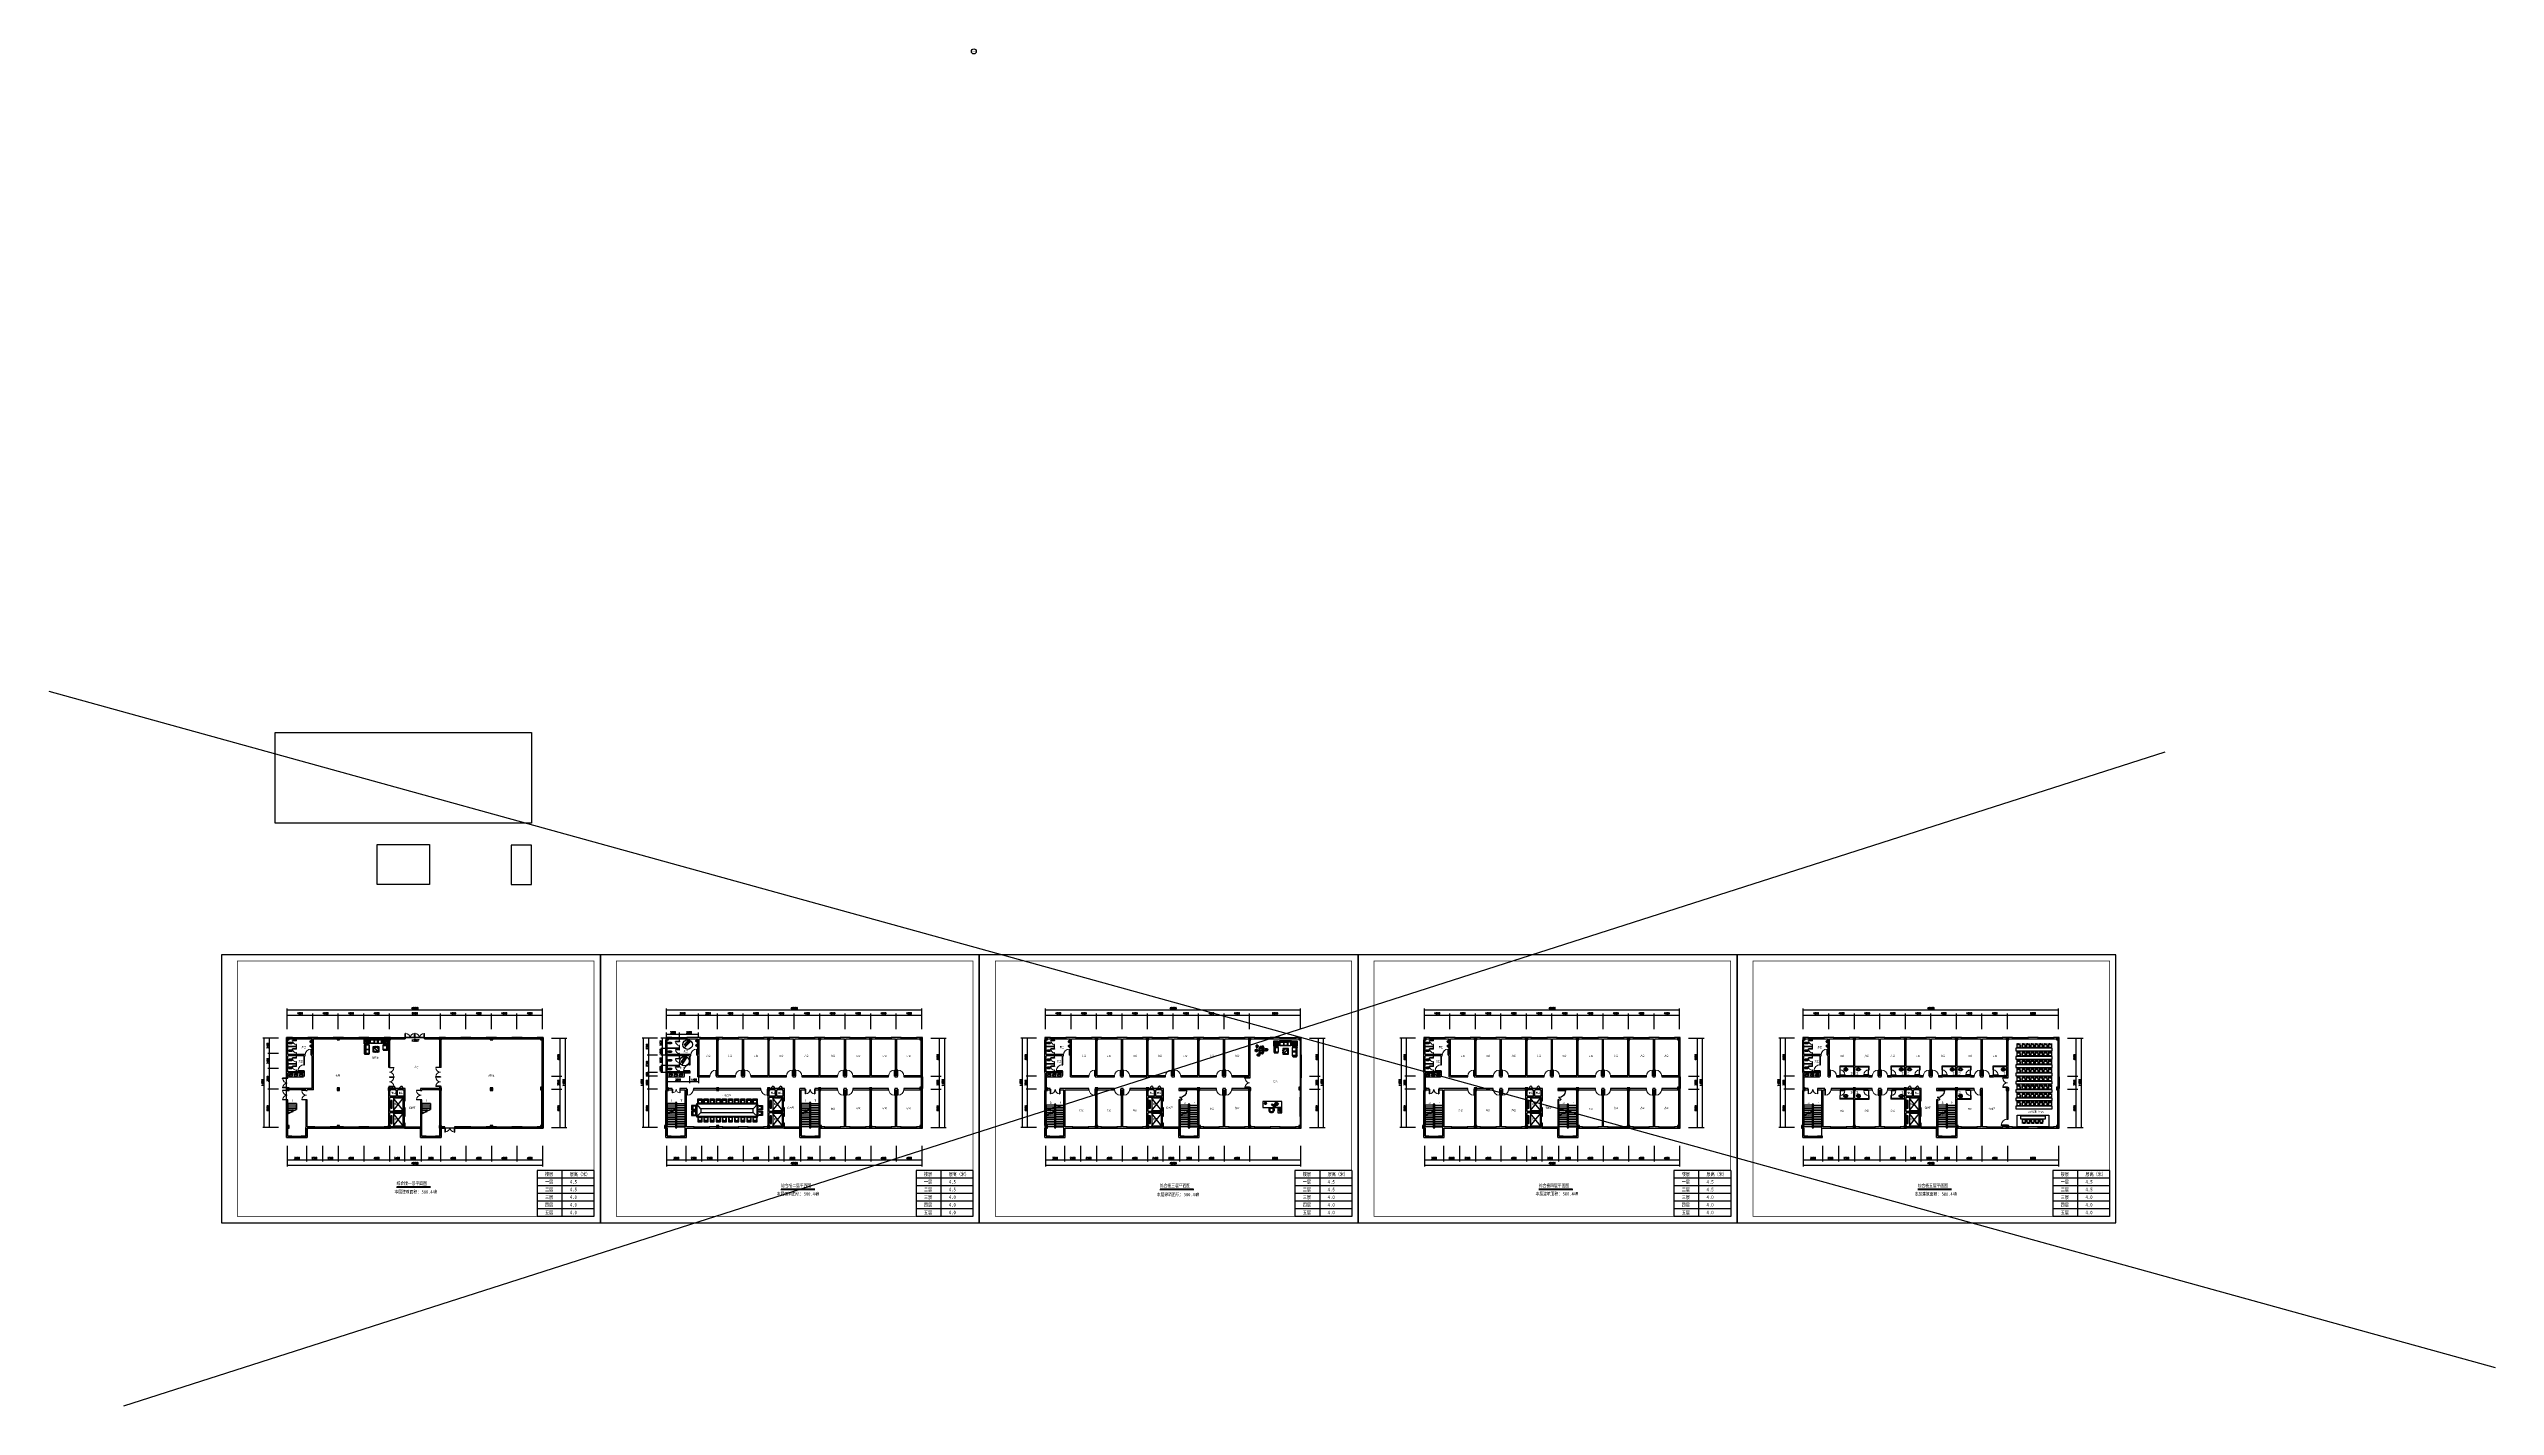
# Model space of a CAD drawing. Extents: x -6243262 to 3079315, y -2914302 to 172723.
# Drawn here: x -1629270 to -1245797, y -250668 to -37979 of the extents above; entities that cross this region are included whole.
import ezdxf

# ---------------------------------------------------------------- set-up
doc = ezdxf.new("R2010")
doc.units = 0
doc.header["$LTSCALE"] = 1000
doc.linetypes.add('CENTER2', pattern=[28.575, 19.05, -3.175, 3.175, -3.175])
for name, color, linetype in [('A-ANNO-IDEN', 3, 'Continuous'), ('A-DOOR', 141, 'Continuous'), ('A-FLOR-EVTR', 2, 'Continuous'), ('AXIS', 3, 'Continuous'), ('COLUMN', 9, 'Continuous'), ('DIM_SYMB', 3, 'Continuous'), ('ELEMENT', 3, 'Continuous'), ('fur', 253, 'Continuous'), ('PUB_DIM', 3, 'Continuous'), ('PUB_HATCH', 8, 'Continuous'), ('PUB_TEXT', 7, 'Continuous'), ('PUB_TITLE', 4, 'Continuous'), ('STAIR', 2, 'Continuous'), ('WALL', 9, 'Continuous'), ('WALL-PARAPET', 6, 'Continuous'), ('WINDOW', 4, 'Continuous'), ('WINDOW_TEXT', 7, 'Continuous'), ('WIRE-接地', 4, 'TG_接地'), ('洁具', 253, 'Continuous')]:
    doc.layers.add(name, color=color, linetype=linetype)
doc.styles.add('-宋体', font='', dxfattribs={"width": 0.8})
doc.styles.add('_TCH_DIM', font='SIMPLEX', dxfattribs={"bigfont": 'GBCBIG'})
doc.styles.add('_TCH_DIM_T3', font='SIMPLEX', dxfattribs={"width": 0.705882, "bigfont": 'GBCBIG'})
doc.styles.add('_TCH_WINDOW', font='SIMPLEX', dxfattribs={"height": 3.5, "bigfont": 'GBCBIG'})
doc.styles.get("Standard").update_dxf_attribs({"font": 'gbenor.shx', "bigfont": 'gbcbig.shx'})
doc.styles.add('TG_LINETYPE', font='SIMPLEX', dxfattribs={"width": 0.8, "height": 3.5, "bigfont": 'HZTXT'})
doc.styles.get('-宋体').set_extended_font_data('SimSun')
doc.linetypes.add('TG_接地', pattern='A,0.75,0,["/",TG_LINETYPE,S=0.05,R=-8.594367,X=-0.1,Y=-0.045],0.65,-0.13,0.13,-0.13', length=2)
doc.dimstyles.new('_TCH_ARCH&&100', dxfattribs={"dimtxt": 297.5, "dimasz": 100, "dimexe": 250, "dimexo": 300, "dimgap": 126.25, "dimtad": 1, "dimdec": 0, "dimzin": 0, "dimdsep": 46, "dimtxsty": '_TCH_DIM_T3', "dimblk": 'ARCHTICK', "dimcen": 0.09, "dimclrt": 7, "dimazin": 2, "dimtfac": 1, "dimtdec": 0, "dimtix": 1, "dimtmove": 2, "dimatfit": 3, "dimfxl": 0, "dimtolj": 1, "dimtzin": 0, "dimarcsym": 0})

# ---------------------------------------------------------------- blocks, each defined once
blk = doc.blocks.new('A$C4F7D3436')
at = {"layer": 'fur', "color": 0}
for p, q in [((258, 438), (362, 438)), ((320, 0), (281, 443)), ((302, 436), (286, 577)), ((360, 138), (321, 451)), ((739, 128), (778, 447)), ((740, 438), (849, 438)), ((779, 0), (818, 438)), ((800, 436), (816, 577)), ((956, 438), (1060, 438)), ((1018, 0), (980, 443)), ((1001, 436), (985, 577)), ((1059, 138), (1020, 451)), ((1438, 128), (1476, 447)), ((1438, 438), (1547, 438)), ((1478, 0), (1516, 438)), ((1498, 436), (1514, 577)), ((1635, 438), (1739, 438)), ((1697, 0), (1658, 443)), ((1679, 436), (1664, 577)), ((1738, 138), (1698, 451)), ((2116, 128), (2155, 447)), ((2117, 438), (2226, 438)), ((2157, 0), (2195, 438)), ((2177, 436), (2193, 577)), ((2314, 438), (2418, 438)), ((2376, 0), (2337, 443)), ((2358, 436), (2342, 577)), ((2416, 138), (2377, 451)), ((2795, 128), (2834, 447)), ((2796, 438), (2905, 438)), ((2835, 0), (2874, 438)), ((2856, 436), (2871, 577)), ((2992, 438), (3097, 438)), ((3055, 0), (3016, 443)), ((3037, 436), (3021, 577)), ((3095, 138), (3056, 451)), ((3474, 128), (3513, 447)), ((3475, 438), (3583, 438)), ((3514, 0), (3552, 438)), ((3534, 436), (3550, 577))]:
    blk.add_line(p, q, dxfattribs=at)
blk.add_lwpolyline([(0, 733), (3887, 733), (3887, 1133), (0, 1133)], close=True, dxfattribs=at)
for centre, radius, start, end in [((570, 957), 899, 249.70421, 287.13772), ((539, -570), 1152, 74.88717, 103.97931), ((569, 949), 891, 253.19836, 284.16327), ((569, 747), 559, 243.84566, 292.17303), ((569, 683), 559, 243.84566, 292.17303), ((1269, 957), 899, 249.70421, 287.13772), ((1238, -570), 1152, 74.88717, 103.97931), ((1267, 949), 891, 253.19836, 284.16327), ((1267, 747), 559, 243.84566, 292.17303), ((1267, 683), 559, 243.84566, 292.17303), ((1948, 957), 899, 249.70421, 287.13772), ((1916, -570), 1152, 74.88717, 103.97931), ((1946, 949), 891, 253.19836, 284.16327), ((1946, 747), 559, 243.84566, 292.17303), ((1946, 683), 559, 243.84566, 292.17303), ((2626, 957), 899, 249.70421, 287.13772), ((2595, -570), 1152, 74.88717, 103.97931), ((2625, 949), 891, 253.19836, 284.16327), ((2625, 747), 559, 243.84566, 292.17303), ((2625, 683), 559, 243.84566, 292.17303), ((3305, 957), 899, 249.70421, 287.13772), ((3274, -570), 1152, 74.88717, 103.97931), ((3304, 949), 891, 253.19836, 284.16327), ((3303, 747), 559, 243.84566, 292.17303), ((3303, 683), 559, 243.84566, 292.17303)]:
    blk.add_arc(centre, radius, start, end, dxfattribs=at)
blk = doc.blocks.new('$plan$00002540')
at = {"layer": 'fur', "color": 0}
for p, q in [((-2325, -238), (-2774, -238)), ((-2554, -459), (-2554, -28)), ((-1963, -1065), (-1923, -1065)), ((-1923, -1492), (-1963, -1492)), ((-1871, -1117), (-1871, -1076)), ((-1871, -1440), (-1871, -1117)), ((-1871, -1117), (-1871, -1440)), ((-1871, -1490), (-1871, -1440)), ((-1794, -999), (-1428, -999)), ((-1794, -1567), (-1428, -1567)), ((-1428, -1567), (-1794, -1567)), ((-1595, -527), (-1464, -337)), ((-1113, -860), (-1595, -527)), ((-1494, -428), (-1562, -527)), ((-1562, -527), (-1534, -546)), ((-1534, -546), (-1521, -527)), ((-1521, -527), (-1505, -538)), ((-1505, -538), (-1518, -557)), ((-1518, -557), (-1331, -686)), ((-1495, -517), (-1508, -536)), ((-1491, -491), (-1504, -510)), ((-1504, -510), (-1495, -517)), ((-1482, -465), (-1497, -487)), ((-1497, -487), (-1491, -491)), ((-1212, -623), (-1494, -428)), ((-1489, -577), (-1476, -558)), ((-1478, -445), (-1488, -460)), ((-1488, -460), (-1482, -465)), ((-1488, -521), (-1304, -648)), ((-1486, -416), (-1468, -390)), ((-1463, -431), (-1486, -416)), ((-1485, -496), (-1288, -631)), ((-1481, -470), (-1266, -619)), ((-1476, -558), (-1343, -650)), ((-1468, -390), (-1446, -406)), ((-1464, -337), (-982, -670)), ((-1446, -406), (-1463, -431)), ((-1451, -440), (-1433, -414)), ((-1375, -492), (-1451, -440)), ((-1433, -414), (-1357, -467)), ((-1357, -467), (-1375, -492)), ((-1365, -499), (-1348, -473)), ((-1289, -551), (-1365, -499)), ((-1343, -650), (-1356, -669)), ((-1351, -1076), (-1351, -1117)), ((-1351, -1117), (-1351, -1440)), ((-1351, -1440), (-1351, -1117)), ((-1351, -1440), (-1351, -1490)), ((-1348, -473), (-1272, -526)), ((-1331, -686), (-1318, -667)), ((-1318, -667), (-1295, -683)), ((-1312, -666), (-1299, -647)), ((-1295, -683), (-1309, -702)), ((-1309, -702), (-1280, -721)), ((-1300, -1065), (-1260, -1065)), ((-1260, -1492), (-1300, -1492)), ((-1299, -647), (-1290, -654)), ((-1290, -654), (-1279, -638)), ((-1272, -526), (-1289, -551)), ((-1283, -556), (-1265, -530)), ((-1203, -610), (-1283, -556)), ((-1280, -721), (-1212, -623)), ((-1279, -638), (-1266, -647)), ((-1274, -726), (-1258, -704)), ((-1213, -767), (-1274, -726)), ((-1266, -647), (-1253, -628)), ((-1265, -530), (-1186, -585)), ((-1259, -623), (-1246, -604)), ((-1253, -628), (-1259, -623)), ((-1258, -704), (-1239, -717)), ((-1239, -717), (-1226, -698)), ((-1234, -669), (-1206, -627)), ((-1174, -710), (-1234, -669)), ((-1226, -698), (-1204, -713)), ((-1204, -713), (-1217, -732)), ((-1217, -732), (-1198, -745)), ((-1198, -745), (-1213, -767)), ((-1208, -1117), (-1208, -1440)), ((-1206, -627), (-1146, -669)), ((-1186, -585), (-1203, -610)), ((-1202, -771), (-1136, -676)), ((-1126, -823), (-1202, -771)), ((-1197, -615), (-1180, -589)), ((-1137, -656), (-1197, -615)), ((-1189, -440), (-1160, -385)), ((-1157, -387), (-1189, -440)), ((-799, -710), (-1189, -440)), ((-1188, -757), (-1153, -781)), ((-1180, -589), (-1119, -631)), ((-1178, -736), (-1124, -773)), ((-1146, -669), (-1174, -710)), ((-1153, -781), (-1164, -797)), ((-1160, -385), (-1088, -281)), ((-1159, -716), (-1108, -751)), ((-1100, -305), (-1157, -387)), ((-1149, -695), (-1095, -732)), ((-1145, -810), (-1092, -734)), ((-1119, -631), (-1137, -656)), ((-1136, -676), (-1060, -728)), ((-1060, -728), (-1126, -823)), ((-1121, -775), (-1105, -786)), ((-982, -670), (-1113, -860)), ((-1049, -284), (-1100, -305)), ((-704, -579), (-1100, -305)), ((-1092, -734), (-1076, -745)), ((-1088, -281), (-1026, -244)), ((-1027, -253), (-1049, -284)), ((-703, -523), (-1049, -284)), ((-1026, -244), (-866, -13)), ((-845, -84), (-895, -156)), ((-895, -156), (-641, -332)), ((-866, -13), (-517, -253)), ((-845, -84), (-591, -259)), ((-756, -660), (-799, -710)), ((-761, -661), (-799, -710)), ((-704, -579), (-761, -661)), ((-685, -559), (-756, -660)), ((-703, -523), (-704, -579)), ((-517, -253), (-703, -523)), ((-681, -491), (-685, -559)), ((-591, -259), (-641, -332)), ((0, -885), (-600, -885)), ((-525, -1263), (-523, -1255)), ((-511, -1268), (-525, -1263)), ((-524, -1271), (-511, -1268)), ((-523, -1278), (-524, -1271)), ((-523, -1255), (-511, -1254)), ((-511, -1283), (-523, -1278)), ((-523, -1289), (-511, -1283)), ((-520, -1298), (-523, -1289)), ((-520, -1244), (-516, -1237)), ((-511, -1254), (-520, -1244)), ((-506, -1297), (-520, -1298)), ((-516, -1237), (-503, -1238)), ((-515, -1229), (-508, -1222)), ((-503, -1238), (-515, -1229)), ((-515, -1307), (-506, -1297)), ((-509, -1315), (-515, -1307)), ((-498, -1313), (-509, -1315)), ((-508, -1222), (-497, -1228)), ((-496, -1236), (-507, -1261)), ((-507, -1261), (-505, -1287)), ((-505, -1287), (-493, -1310)), ((-505, -1323), (-498, -1313)), ((-497, -1330), (-505, -1323)), ((-502, -1216), (-497, -1210)), ((-497, -1228), (-502, -1216)), ((-497, -1210), (-485, -1216)), ((-485, -1324), (-497, -1330)), ((-478, -1217), (-496, -1236)), ((-493, -1310), (-472, -1326)), ((-489, -1203), (-480, -1200)), ((-485, -1216), (-489, -1203)), ((-488, -1337), (-485, -1324)), ((-478, -1342), (-488, -1337)), ((-480, -1200), (-469, -1210)), ((-445, -1211), (-478, -1217)), ((-468, -1330), (-478, -1342)), ((-472, -1326), (-445, -1329)), ((-469, -1197), (-460, -1195)), ((-469, -1210), (-469, -1197)), ((-467, -1344), (-468, -1330)), ((-455, -1345), (-467, -1344)), ((-460, -1195), (-454, -1206)), ((-455, -930), (-455, -1170)), ((-448, -1333), (-455, -1345)), ((-454, -1206), (-450, -1193)), ((-53, -958), (-451, -958)), ((-54, -1143), (-451, -1143)), ((-450, -1193), (-439, -1195)), ((-446, -1345), (-448, -1333)), ((-435, -1345), (-446, -1345)), ((-404, -1225), (-445, -1211)), ((-445, -1329), (-435, -1327)), ((-439, -1195), (-439, -1207)), ((-439, -1207), (-430, -1198)), ((-435, -1327), (-429, -1335)), ((-430, -1340), (-435, -1345)), ((-430, -1198), (-420, -1201)), ((-428, -1341), (-430, -1340)), ((-429, -1335), (-418, -1334)), ((-80, -903), (-428, -903)), ((-428, -1197), (-81, -1197)), ((-417, -1341), (-428, -1341)), ((-420, -1201), (-421, -1215)), ((-421, -1215), (-416, -1202)), ((-418, -1334), (-407, -1336)), ((-396, -1346), (-417, -1341)), ((-416, -1202), (-403, -1206)), ((-407, -1336), (-387, -1341)), ((-403, -1206), (-404, -1219)), ((-404, -1219), (-392, -1211)), ((-379, -1239), (-404, -1225)), ((-375, -1351), (-396, -1346)), ((-392, -1211), (-385, -1216)), ((-385, -1216), (-388, -1228)), ((-388, -1228), (-377, -1222)), ((-387, -1341), (-373, -1344)), ((-377, -1291), (-382, -1296)), ((-382, -1296), (-382, -1342)), ((-382, -1349), (-382, -1510)), ((-382, -1510), (-377, -1514)), ((-376, -1238), (-379, -1239)), ((-377, -1222), (-368, -1226)), ((-82, -1291), (-377, -1291)), ((-377, -1514), (-82, -1514)), ((-375, -1241), (-376, -1238)), ((-357, -1250), (-375, -1241)), ((-356, -1351), (-375, -1351)), ((-373, -1344), (-356, -1345)), ((-368, -1226), (-371, -1238)), ((-371, -1238), (-362, -1230)), ((-367, -1428), (-367, -1407)), ((-367, -1407), (-354, -1407)), ((-354, -1428), (-367, -1428)), ((-367, -1458), (-367, -1437)), ((-367, -1437), (-354, -1437)), ((-354, -1458), (-367, -1458)), ((-367, -1488), (-367, -1467)), ((-367, -1467), (-354, -1467)), ((-354, -1488), (-367, -1488)), ((-352, -1309), (-365, -1319)), ((-365, -1319), (-365, -1344)), ((-365, -1351), (-365, -1381)), ((-365, -1381), (-354, -1392)), ((-362, -1230), (-352, -1235)), ((-362, -1324), (-358, -1315)), ((-362, -1345), (-362, -1324)), ((-335, -1334), (-362, -1324)), ((-362, -1375), (-362, -1351)), ((-335, -1364), (-362, -1375)), ((-362, -1375), (-358, -1384)), ((-358, -1315), (-350, -1313)), ((-358, -1384), (-350, -1386)), ((-352, -1235), (-357, -1246)), ((-357, -1246), (-347, -1237)), ((-321, -1271), (-357, -1250)), ((-356, -1345), (-356, -1351)), ((-354, -1392), (-95, -1392)), ((-354, -1407), (-354, -1428)), ((-354, -1437), (-354, -1458)), ((-354, -1467), (-354, -1488)), ((-95, -1309), (-352, -1309)), ((-350, -1313), (-292, -1313)), ((-350, -1313), (-330, -1332)), ((-350, -1386), (-330, -1366)), ((-350, -1386), (-292, -1386)), ((-347, -1237), (-340, -1241)), ((-340, -1241), (-344, -1253)), ((-344, -1253), (-332, -1246)), ((-330, -1332), (-335, -1334)), ((-335, -1334), (-335, -1364)), ((-330, -1366), (-335, -1364)), ((-332, -1246), (-325, -1250)), ((-118, -1332), (-330, -1332)), ((-118, -1366), (-330, -1366)), ((-325, -1250), (-329, -1261)), ((-329, -1261), (-317, -1254)), ((-316, -1266), (-321, -1271)), ((-317, -1254), (-313, -1256)), ((-316, -1271), (-316, -1266)), ((-314, -1273), (-316, -1271)), ((-310, -1279), (-314, -1273)), ((-313, -1256), (-311, -1261)), ((-311, -1261), (-311, -1268)), ((-311, -1268), (-303, -1274)), ((-306, -1284), (-310, -1279)), ((-305, -1291), (-306, -1284)), ((-303, -1274), (-300, -1280)), ((-300, -1280), (-298, -1291)), ((-292, -1313), (-281, -1317)), ((-292, -1386), (-281, -1381)), ((-273, -1405), (-285, -1405)), ((-285, -1405), (-285, -1422)), ((-285, -1422), (-273, -1422)), ((-273, -1435), (-285, -1435)), ((-285, -1435), (-285, -1448)), ((-285, -1448), (-273, -1448)), ((-285, -1456), (-285, -1469)), ((-273, -1456), (-285, -1456)), ((-285, -1469), (-273, -1469)), ((-273, -1478), (-285, -1478)), ((-285, -1478), (-285, -1491)), ((-285, -1491), (-273, -1491)), ((-281, -1317), (-270, -1324)), ((-281, -1381), (-270, -1375)), ((-273, -1422), (-273, -1405)), ((-273, -1448), (-273, -1435)), ((-273, -1469), (-273, -1456)), ((-273, -1491), (-273, -1478)), ((-270, -1324), (-255, -1326)), ((-270, -1375), (-255, -1373)), ((-262, -1435), (-262, -1448)), ((-249, -1435), (-262, -1435)), ((-262, -1448), (-249, -1448)), ((-262, -1456), (-262, -1469)), ((-249, -1456), (-262, -1456)), ((-262, -1469), (-249, -1469)), ((-249, -1478), (-262, -1478)), ((-262, -1478), (-262, -1491)), ((-262, -1491), (-249, -1491)), ((-255, -1326), (-193, -1326)), ((-255, -1373), (-193, -1373)), ((-249, -1448), (-249, -1435)), ((-249, -1469), (-249, -1456)), ((-249, -1491), (-249, -1478)), ((-225, -1435), (-238, -1435)), ((-238, -1435), (-238, -1448)), ((-238, -1448), (-225, -1448)), ((-225, -1456), (-238, -1456)), ((-238, -1456), (-238, -1469)), ((-238, -1469), (-225, -1469)), ((-225, -1478), (-238, -1478)), ((-238, -1478), (-238, -1491)), ((-238, -1491), (-225, -1491)), ((-225, -1448), (-225, -1435)), ((-225, -1469), (-225, -1456)), ((-225, -1491), (-225, -1478)), ((-202, -1435), (-215, -1435)), ((-215, -1435), (-215, -1448)), ((-215, -1448), (-202, -1448)), ((-215, -1456), (-215, -1469)), ((-202, -1456), (-215, -1456)), ((-215, -1469), (-202, -1469)), ((-202, -1478), (-215, -1478)), ((-215, -1478), (-215, -1491)), ((-215, -1491), (-202, -1491)), ((-202, -1448), (-202, -1435)), ((-202, -1469), (-202, -1456)), ((-202, -1491), (-202, -1478)), ((-178, -1324), (-193, -1326)), ((-178, -1375), (-193, -1373)), ((-168, -1317), (-178, -1324)), ((-168, -1381), (-178, -1375)), ((-97, -1431), (-176, -1431)), ((-176, -1431), (-176, -1493)), ((-176, -1493), (-97, -1493)), ((-172, -1424), (-172, -1407)), ((-172, -1407), (-166, -1407)), ((-166, -1424), (-172, -1424)), ((-157, -1313), (-168, -1317)), ((-157, -1386), (-168, -1381)), ((-166, -1407), (-166, -1424)), ((-159, -1424), (-159, -1407)), ((-159, -1407), (-153, -1407)), ((-153, -1424), (-159, -1424)), ((-99, -1313), (-157, -1313)), ((-99, -1386), (-157, -1386)), ((-153, -1407), (-153, -1424)), ((-146, -1407), (-140, -1407)), ((-146, -1424), (-146, -1407)), ((-140, -1424), (-146, -1424)), ((-140, -1407), (-140, -1424)), ((-133, -1424), (-133, -1407)), ((-133, -1407), (-127, -1407)), ((-127, -1424), (-133, -1424)), ((-127, -1407), (-127, -1424)), ((-121, -1424), (-121, -1407)), ((-121, -1407), (-114, -1407)), ((-114, -1424), (-121, -1424)), ((-99, -1313), (-118, -1332)), ((-118, -1332), (-114, -1334)), ((-118, -1366), (-114, -1364)), ((-99, -1386), (-118, -1366)), ((-114, -1334), (-86, -1324)), ((-114, -1334), (-114, -1364)), ((-114, -1364), (-86, -1375)), ((-114, -1407), (-114, -1424)), ((-108, -1424), (-108, -1407)), ((-108, -1407), (-101, -1407)), ((-101, -1424), (-108, -1424)), ((-101, -1407), (-101, -1424)), ((-91, -1315), (-99, -1313)), ((-91, -1384), (-99, -1386)), ((-97, -1493), (-97, -1431)), ((-84, -1319), (-95, -1309)), ((-95, -1392), (-84, -1384)), ((-86, -1324), (-91, -1315)), ((-86, -1375), (-91, -1384)), ((-86, -1375), (-86, -1324)), ((-84, -1384), (-84, -1319)), ((-78, -1296), (-82, -1291)), ((-82, -1514), (-78, -1510)), ((-78, -1510), (-78, -1296)), ((-54, -1170), (-53, -930))]:
    blk.add_line(p, q, dxfattribs=at)
blk.add_lwpolyline([(-600, -885), (-600, -1748), (0, -1748), (0, 15), (-3000, 15), (-3000, -885)], close=True, dxfattribs=at)
for points in [[(-2014, -1117), (-2014, -1440, 0.4142136), (-1963, -1492)], [(-1869, -1510, 0.3397453), (-1794, -1567), (-1903, -1567, 0.6996149), (-1903, -1631, 0.1781572), (-1321, -1630, 0.8364182), (-1332, -1567), (-1351, -1567), (-1428, -1567, 0.3397453), (-1354, -1510)]]:
    blk.add_lwpolyline(points, format="xyb", dxfattribs=at)
for radius in [169, 101]:
    blk.add_circle((-2552, -241), radius, dxfattribs=at)
for centre, radius, start, end in [((-1963, -1117), 51.4, 90, 180), ((-1923, -1440), 51.4, 0, 0), ((-1923, -1117), 51.4, 0, 90), ((-1923, -1440), 51.4, 270, 0), ((-1794, -1076), 77, 90, 180), ((-1794, -1490), 77, 180, 194.9402), ((-1428, -1076), 77, 0, 90), ((-1428, -1490), 77, 345.0598, 0), ((-1300, -1117), 51.4, 180, 180), ((-1300, -1117), 51.4, 90, 180), ((-1300, -1440), 51.4, 180, 270), ((-1260, -1117), 51.4, 0, 90), ((-1260, -1440), 51.4, 270, 0), ((-428, -930), 27, 89.99858, 180), ((-428, -1170), 27, 180, 269.99858), ((-81, -1170), 27, 269.99858, 359.94469), ((-80, -930), 27, 359.94469, 89.99858)]:
    blk.add_arc(centre, radius, start, end, dxfattribs=at)
blk = doc.blocks.new('$plan$00002662')
at = {"layer": 'fur', "color": 0}
for p, q in [((-253, 3760), (-394, 3776)), ((-253, 3262), (-394, 3247)), ((-253, 2963), (-394, 2979)), ((-253, 2466), (-394, 2450)), ((-253, 2284), (-394, 2300)), ((-253, 1787), (-394, 1771)), ((-253, 1606), (-394, 1621)), ((-253, 1108), (-394, 1092)), ((-253, 927), (-394, 943)), ((-253, 429), (-394, 414)), ((-253, 248), (-394, 264)), ((45, 3321), (-268, 3281)), ((45, 2524), (-268, 2485)), ((45, 1845), (-268, 1806)), ((45, 1166), (-268, 1127)), ((45, 488), (-268, 448)), ((55, 3699), (-264, 3738)), ((55, 2903), (-264, 2941)), ((55, 2224), (-264, 2263)), ((55, 1545), (-264, 1584)), ((55, 866), (-264, 905)), ((55, 188), (-264, 226)), ((183, 3280), (-259, 3242)), ((183, 2483), (-259, 2445)), ((183, 1805), (-259, 1766)), ((183, 1126), (-259, 1087)), ((183, 447), (-259, 408)), ((-255, 3700), (-255, 3809)), ((183, 3740), (-255, 3778)), ((-255, 3218), (-255, 3322)), ((-255, 2903), (-255, 3012)), ((183, 2943), (-255, 2981)), ((-255, 2421), (-255, 2525)), ((-255, 2225), (-255, 2333)), ((183, 2264), (-255, 2302)), ((-255, 1742), (-255, 1847)), ((-255, 1546), (-255, 1655)), ((183, 1585), (-255, 1624)), ((-255, 1064), (-255, 1168)), ((-255, 867), (-255, 976)), ((183, 907), (-255, 945)), ((-255, 385), (-255, 489)), ((-255, 188), (-255, 297)), ((183, 228), (-255, 266)), ((1047, 3760), (906, 3776)), ((1047, 3262), (906, 3247)), ((1047, 2963), (906, 2979)), ((1047, 2466), (906, 2450)), ((1047, 2284), (906, 2300)), ((1047, 1787), (906, 1771)), ((1047, 1606), (906, 1621)), ((1047, 1108), (906, 1092)), ((1047, 927), (906, 943)), ((1047, 429), (906, 414)), ((1047, 248), (906, 264)), ((1345, 3321), (1032, 3281)), ((1345, 2524), (1032, 2485)), ((1345, 1845), (1032, 1806)), ((1345, 1166), (1032, 1127)), ((1345, 488), (1032, 448)), ((1355, 3699), (1036, 3738)), ((1355, 2903), (1036, 2941)), ((1355, 2224), (1036, 2263)), ((1355, 1545), (1036, 1584)), ((1355, 866), (1036, 905)), ((1355, 188), (1036, 226)), ((1483, 3280), (1041, 3242)), ((1483, 2483), (1041, 2445)), ((1483, 1805), (1041, 1766)), ((1483, 1126), (1041, 1087)), ((1483, 447), (1041, 408)), ((1045, 3700), (1045, 3809)), ((1483, 3740), (1045, 3778)), ((1045, 3218), (1045, 3322)), ((1045, 2903), (1045, 3012)), ((1483, 2943), (1045, 2981)), ((1045, 2421), (1045, 2525)), ((1045, 2225), (1045, 2333)), ((1483, 2264), (1045, 2302)), ((1045, 1742), (1045, 1847)), ((1045, 1546), (1045, 1655)), ((1483, 1585), (1045, 1624)), ((1045, 1064), (1045, 1168)), ((1045, 867), (1045, 976)), ((1483, 907), (1045, 945)), ((1045, 385), (1045, 489)), ((1045, 188), (1045, 297)), ((1483, 228), (1045, 266)), ((2347, 3760), (2206, 3776)), ((2347, 3262), (2206, 3247)), ((2347, 2963), (2206, 2979)), ((2347, 2466), (2206, 2450)), ((2347, 2284), (2206, 2300)), ((2347, 1787), (2206, 1771)), ((2347, 1606), (2206, 1621)), ((2347, 1108), (2206, 1092)), ((2347, 927), (2206, 943)), ((2347, 429), (2206, 414)), ((2347, 248), (2206, 264)), ((2230, 2452), (2346, 2465)), ((2230, 1774), (2346, 1787)), ((2230, 1095), (2346, 1108)), ((2230, 416), (2346, 429)), ((2346, 2963), (2235, 2976)), ((2346, 2284), (2235, 2297)), ((2346, 1606), (2235, 1618)), ((2346, 927), (2235, 939)), ((2645, 3321), (2332, 3281)), ((2645, 2524), (2332, 2485)), ((2645, 1845), (2332, 1806)), ((2645, 1166), (2332, 1127)), ((2645, 488), (2332, 448)), ((2655, 3699), (2336, 3738)), ((2655, 2903), (2336, 2941)), ((2655, 2224), (2336, 2263)), ((2655, 1545), (2336, 1584)), ((2655, 866), (2336, 905)), ((2655, 188), (2336, 226)), ((2783, 3280), (2341, 3242)), ((2783, 2483), (2341, 2445)), ((2783, 1805), (2341, 1766)), ((2783, 1126), (2341, 1087)), ((2783, 447), (2341, 408)), ((2345, 3700), (2345, 3809)), ((2783, 3740), (2345, 3778)), ((2345, 3218), (2345, 3322)), ((2345, 2903), (2345, 3012)), ((2783, 2943), (2345, 2981)), ((2345, 2421), (2345, 2525)), ((2345, 2225), (2345, 2333)), ((2783, 2264), (2345, 2302)), ((2345, 1742), (2345, 1847)), ((2345, 1546), (2345, 1655)), ((2783, 1585), (2345, 1624)), ((2345, 1064), (2345, 1168)), ((2345, 867), (2345, 976)), ((2783, 907), (2345, 945)), ((2345, 385), (2345, 489)), ((2345, 188), (2345, 297)), ((2783, 228), (2345, 266)), ((2346, 2981), (2346, 2963)), ((2698, 2950), (2346, 2981)), ((2346, 2445), (2687, 2475)), ((2346, 2465), (2346, 2445)), ((2346, 2302), (2346, 2284)), ((2698, 2272), (2346, 2302)), ((2346, 1766), (2687, 1796)), ((2346, 1787), (2346, 1766)), ((2346, 1624), (2346, 1606)), ((2698, 1593), (2346, 1624)), ((2346, 1088), (2687, 1118)), ((2346, 1108), (2346, 1088)), ((2346, 945), (2346, 927)), ((2698, 914), (2346, 945)), ((2346, 409), (2687, 439)), ((2346, 429), (2346, 409)), ((3647, 3760), (3506, 3776)), ((3647, 3262), (3506, 3247)), ((3647, 2963), (3506, 2979)), ((3647, 2466), (3506, 2450)), ((3647, 2284), (3506, 2300)), ((3647, 1787), (3506, 1771)), ((3647, 1606), (3506, 1621)), ((3647, 1108), (3506, 1092)), ((3647, 927), (3506, 943)), ((3647, 429), (3506, 414)), ((3647, 248), (3506, 264)), ((3945, 3321), (3632, 3281)), ((3945, 2524), (3632, 2485)), ((3945, 1845), (3632, 1806)), ((3945, 1166), (3632, 1127)), ((3945, 488), (3632, 448)), ((3955, 3699), (3636, 3738)), ((3955, 2903), (3636, 2941)), ((3955, 2224), (3636, 2263)), ((3955, 1545), (3636, 1584)), ((3955, 866), (3636, 905)), ((3955, 188), (3636, 226)), ((4083, 3280), (3641, 3242)), ((4083, 2483), (3641, 2445)), ((4083, 1805), (3641, 1766)), ((4083, 1126), (3641, 1087)), ((4083, 447), (3641, 408)), ((3645, 3700), (3645, 3809)), ((4083, 3740), (3645, 3778)), ((3645, 3218), (3645, 3322)), ((3645, 2903), (3645, 3012)), ((4083, 2943), (3645, 2981)), ((3645, 2421), (3645, 2525)), ((3645, 2225), (3645, 2333)), ((4083, 2264), (3645, 2302)), ((3645, 1742), (3645, 1847)), ((3645, 1546), (3645, 1655)), ((4083, 1585), (3645, 1624)), ((3645, 1064), (3645, 1168)), ((3645, 867), (3645, 976)), ((4083, 907), (3645, 945)), ((3645, 385), (3645, 489)), ((3645, 188), (3645, 297)), ((4083, 228), (3645, 266)), ((4947, 3760), (4806, 3776)), ((4947, 3262), (4806, 3247)), ((4947, 2963), (4806, 2979)), ((4947, 2466), (4806, 2450)), ((4947, 2284), (4806, 2300)), ((4947, 1787), (4806, 1771)), ((4947, 1606), (4806, 1621)), ((4947, 1108), (4806, 1092)), ((4947, 927), (4806, 943)), ((4947, 429), (4806, 414)), ((4947, 248), (4806, 264)), ((5245, 3321), (4932, 3281)), ((5245, 2524), (4932, 2485)), ((5245, 1845), (4932, 1806)), ((5245, 1166), (4932, 1127)), ((5245, 488), (4932, 448)), ((5255, 3699), (4936, 3738)), ((5255, 2903), (4936, 2941)), ((5255, 2224), (4936, 2263)), ((5255, 1545), (4936, 1584)), ((5255, 866), (4936, 905)), ((5255, 188), (4936, 226)), ((5383, 3280), (4941, 3242)), ((5383, 2483), (4941, 2445)), ((5383, 1805), (4941, 1766)), ((5383, 1126), (4941, 1087)), ((5383, 447), (4941, 408)), ((4945, 3700), (4945, 3809)), ((5383, 3740), (4945, 3778)), ((4945, 3218), (4945, 3322)), ((4945, 2903), (4945, 3012)), ((5383, 2943), (4945, 2981)), ((4945, 2421), (4945, 2525)), ((4945, 2225), (4945, 2333)), ((5383, 2264), (4945, 2302)), ((4945, 1742), (4945, 1847)), ((4945, 1546), (4945, 1655)), ((5383, 1585), (4945, 1624)), ((4945, 1064), (4945, 1168)), ((4945, 867), (4945, 976)), ((5383, 907), (4945, 945)), ((4945, 385), (4945, 489)), ((4945, 188), (4945, 297)), ((5383, 228), (4945, 266)), ((6247, 3760), (6106, 3776)), ((6247, 3262), (6106, 3247)), ((6247, 2963), (6106, 2979)), ((6247, 2466), (6106, 2450)), ((6247, 2284), (6106, 2300)), ((6247, 1787), (6106, 1771)), ((6247, 1606), (6106, 1621)), ((6247, 1108), (6106, 1092)), ((6247, 927), (6106, 943)), ((6247, 429), (6106, 414)), ((6247, 248), (6106, 264)), ((6130, 2452), (6246, 2465)), ((6130, 1774), (6246, 1787)), ((6130, 1095), (6246, 1108)), ((6130, 416), (6246, 429)), ((6246, 2963), (6135, 2976)), ((6246, 2284), (6135, 2297)), ((6246, 1606), (6135, 1618)), ((6246, 927), (6135, 939)), ((6545, 3321), (6232, 3281)), ((6545, 2524), (6232, 2485)), ((6545, 1845), (6232, 1806)), ((6545, 1166), (6232, 1127)), ((6545, 488), (6232, 448)), ((6555, 3699), (6236, 3738)), ((6555, 2903), (6236, 2941)), ((6555, 2224), (6236, 2263)), ((6555, 1545), (6236, 1584)), ((6555, 866), (6236, 905)), ((6555, 188), (6236, 226)), ((6683, 3280), (6241, 3242)), ((6683, 2483), (6241, 2445)), ((6683, 1805), (6241, 1766)), ((6683, 1126), (6241, 1087)), ((6683, 447), (6241, 408)), ((6245, 3700), (6245, 3809)), ((6683, 3740), (6245, 3778)), ((6245, 3218), (6245, 3322)), ((6245, 2903), (6245, 3012)), ((6683, 2943), (6245, 2981)), ((6245, 2421), (6245, 2525)), ((6245, 2225), (6245, 2333)), ((6683, 2264), (6245, 2302)), ((6245, 1742), (6245, 1847)), ((6245, 1546), (6245, 1655)), ((6683, 1585), (6245, 1624)), ((6245, 1064), (6245, 1168)), ((6245, 867), (6245, 976)), ((6683, 907), (6245, 945)), ((6245, 385), (6245, 489)), ((6245, 188), (6245, 297)), ((6683, 228), (6245, 266)), ((6246, 2981), (6246, 2963)), ((6598, 2950), (6246, 2981)), ((6246, 2445), (6587, 2475)), ((6246, 2465), (6246, 2445)), ((6246, 2302), (6246, 2284)), ((6598, 2272), (6246, 2302)), ((6246, 1766), (6587, 1796)), ((6246, 1787), (6246, 1766)), ((6246, 1624), (6246, 1606)), ((6598, 1593), (6246, 1624)), ((6246, 1088), (6587, 1118)), ((6246, 1108), (6246, 1088)), ((6246, 945), (6246, 927)), ((6598, 914), (6246, 945)), ((6246, 409), (6587, 439)), ((6246, 429), (6246, 409)), ((7547, 3760), (7406, 3776)), ((7547, 3262), (7406, 3247)), ((7547, 2963), (7406, 2979)), ((7547, 2466), (7406, 2450)), ((7547, 2284), (7406, 2300)), ((7547, 1787), (7406, 1771)), ((7547, 1606), (7406, 1621)), ((7547, 1108), (7406, 1092)), ((7547, 927), (7406, 943)), ((7547, 429), (7406, 414)), ((7547, 248), (7406, 264)), ((7845, 3321), (7532, 3281)), ((7845, 2524), (7532, 2485)), ((7845, 1845), (7532, 1806)), ((7845, 1166), (7532, 1127)), ((7845, 488), (7532, 448)), ((7855, 3699), (7536, 3738)), ((7855, 2903), (7536, 2941)), ((7855, 2224), (7536, 2263)), ((7855, 1545), (7536, 1584)), ((7855, 866), (7536, 905)), ((7855, 188), (7536, 226)), ((7983, 3280), (7541, 3242)), ((7983, 2483), (7541, 2445)), ((7983, 1805), (7541, 1766)), ((7983, 1126), (7541, 1087)), ((7983, 447), (7541, 408)), ((7545, 3700), (7545, 3809)), ((7983, 3740), (7545, 3778)), ((7545, 3218), (7545, 3322)), ((7545, 2903), (7545, 3012)), ((7983, 2943), (7545, 2981)), ((7545, 2421), (7545, 2525)), ((7545, 2225), (7545, 2333)), ((7983, 2264), (7545, 2302)), ((7545, 1742), (7545, 1847)), ((7545, 1546), (7545, 1655)), ((7983, 1585), (7545, 1624)), ((7545, 1064), (7545, 1168)), ((7545, 867), (7545, 976)), ((7983, 907), (7545, 945)), ((7545, 385), (7545, 489)), ((7545, 188), (7545, 297)), ((7983, 228), (7545, 266)), ((8847, 3760), (8706, 3776)), ((8847, 3262), (8706, 3247)), ((8847, 2963), (8706, 2979)), ((8847, 2466), (8706, 2450)), ((8847, 2284), (8706, 2300)), ((8847, 1787), (8706, 1771)), ((8847, 1606), (8706, 1621)), ((8847, 1108), (8706, 1092)), ((8847, 927), (8706, 943)), ((8847, 429), (8706, 414)), ((8847, 248), (8706, 264)), ((9145, 3321), (8832, 3281)), ((9145, 2524), (8832, 2485)), ((9145, 1845), (8832, 1806)), ((9145, 1166), (8832, 1127)), ((9145, 488), (8832, 448)), ((9155, 3699), (8836, 3738)), ((9155, 2903), (8836, 2941)), ((9155, 2224), (8836, 2263)), ((9155, 1545), (8836, 1584)), ((9155, 866), (8836, 905)), ((9155, 188), (8836, 226)), ((9283, 3280), (8841, 3242)), ((9283, 2483), (8841, 2445)), ((9283, 1805), (8841, 1766)), ((9283, 1126), (8841, 1087)), ((9283, 447), (8841, 408)), ((8845, 3700), (8845, 3809)), ((9283, 3740), (8845, 3778)), ((8845, 3218), (8845, 3322)), ((8845, 2903), (8845, 3012)), ((9283, 2943), (8845, 2981)), ((8845, 2421), (8845, 2525)), ((8845, 2225), (8845, 2333)), ((9283, 2264), (8845, 2302)), ((8845, 1742), (8845, 1847)), ((8845, 1546), (8845, 1655)), ((9283, 1585), (8845, 1624)), ((8845, 1064), (8845, 1168)), ((8845, 867), (8845, 976)), ((9283, 907), (8845, 945)), ((8845, 385), (8845, 489)), ((8845, 188), (8845, 297)), ((9283, 228), (8845, 266)), ((-253, -249), (-394, -265)), ((-253, -450), (-394, -434)), ((-253, -948), (-394, -964)), ((-253, -1178), (-394, -1162)), ((-253, -1676), (-394, -1692)), ((45, -191), (-268, -230)), ((45, -890), (-268, -929)), ((45, -1618), (-268, -1657)), ((55, -511), (-264, -472)), ((55, -1239), (-264, -1200)), ((183, -232), (-259, -270)), ((183, -930), (-259, -969)), ((183, -1658), (-259, -1697)), ((-255, -294), (-255, -190)), ((-255, -510), (-255, -401)), ((183, -471), (-255, -432)), ((-255, -992), (-255, -888)), ((-255, -1238), (-255, -1129)), ((183, -1198), (-255, -1160)), ((-255, -1720), (-255, -1616)), ((1047, -249), (906, -265)), ((1047, -450), (906, -434)), ((1047, -948), (906, -964)), ((1047, -1178), (906, -1162)), ((1047, -1676), (906, -1692)), ((1345, -191), (1032, -230)), ((1345, -890), (1032, -929)), ((1345, -1618), (1032, -1657)), ((1355, -511), (1036, -472)), ((1355, -1239), (1036, -1200)), ((1483, -232), (1041, -270)), ((1483, -930), (1041, -969)), ((1483, -1658), (1041, -1697)), ((1045, -294), (1045, -190)), ((1045, -510), (1045, -401)), ((1483, -471), (1045, -432)), ((1045, -992), (1045, -888)), ((1045, -1238), (1045, -1129)), ((1483, -1198), (1045, -1160)), ((1045, -1720), (1045, -1616)), ((2347, -249), (2206, -265)), ((2347, -450), (2206, -434)), ((2347, -948), (2206, -964)), ((2347, -1178), (2206, -1162)), ((2347, -1676), (2206, -1692)), ((2645, -191), (2332, -230)), ((2645, -890), (2332, -929)), ((2645, -1618), (2332, -1657)), ((2655, -511), (2336, -472)), ((2655, -1239), (2336, -1200)), ((2783, -232), (2341, -270)), ((2783, -930), (2341, -969)), ((2783, -1658), (2341, -1697)), ((2345, -294), (2345, -190)), ((2345, -510), (2345, -401)), ((2783, -471), (2345, -432)), ((2345, -992), (2345, -888)), ((2345, -1238), (2345, -1129)), ((2783, -1198), (2345, -1160)), ((2345, -1720), (2345, -1616)), ((3647, -249), (3506, -265)), ((3647, -450), (3506, -434)), ((3647, -948), (3506, -964)), ((3647, -1178), (3506, -1162)), ((3647, -1676), (3506, -1692)), ((3945, -191), (3632, -230)), ((3945, -890), (3632, -929)), ((3945, -1618), (3632, -1657)), ((3955, -511), (3636, -472)), ((3955, -1239), (3636, -1200)), ((4083, -232), (3641, -270)), ((4083, -930), (3641, -969)), ((4083, -1658), (3641, -1697)), ((3645, -294), (3645, -190)), ((3645, -510), (3645, -401)), ((4083, -471), (3645, -432)), ((3645, -992), (3645, -888)), ((3645, -1238), (3645, -1129)), ((4083, -1198), (3645, -1160)), ((3645, -1720), (3645, -1616)), ((4947, -249), (4806, -265)), ((4947, -450), (4806, -434)), ((4947, -948), (4806, -964)), ((4947, -1178), (4806, -1162)), ((4947, -1676), (4806, -1692)), ((5245, -191), (4932, -230)), ((5245, -890), (4932, -929)), ((5245, -1618), (4932, -1657)), ((5255, -511), (4936, -472)), ((5255, -1239), (4936, -1200)), ((5383, -232), (4941, -270)), ((5383, -930), (4941, -969)), ((5383, -1658), (4941, -1697)), ((4945, -294), (4945, -190)), ((4945, -510), (4945, -401)), ((5383, -471), (4945, -432)), ((4945, -992), (4945, -888)), ((4945, -1238), (4945, -1129)), ((5383, -1198), (4945, -1160)), ((4945, -1720), (4945, -1616)), ((6247, -249), (6106, -265)), ((6247, -450), (6106, -434)), ((6247, -948), (6106, -964)), ((6247, -1178), (6106, -1162)), ((6247, -1676), (6106, -1692)), ((6130, -1689), (6246, -1676)), ((6246, -1178), (6135, -1166)), ((6545, -191), (6232, -230)), ((6545, -890), (6232, -929)), ((6545, -1618), (6232, -1657)), ((6555, -511), (6236, -472)), ((6555, -1239), (6236, -1200)), ((6683, -232), (6241, -270)), ((6683, -930), (6241, -969)), ((6683, -1658), (6241, -1697)), ((6245, -294), (6245, -190)), ((6245, -510), (6245, -401)), ((6683, -471), (6245, -432)), ((6245, -992), (6245, -888)), ((6245, -1238), (6245, -1129)), ((6683, -1198), (6245, -1160)), ((6245, -1720), (6245, -1616)), ((6246, -1160), (6246, -1178)), ((6598, -1191), (6246, -1160)), ((6246, -1696), (6587, -1666)), ((6246, -1676), (6246, -1696)), ((7547, -249), (7406, -265)), ((7547, -450), (7406, -434)), ((7547, -948), (7406, -964)), ((7547, -1178), (7406, -1162)), ((7547, -1676), (7406, -1692)), ((7845, -191), (7532, -230)), ((7845, -890), (7532, -929)), ((7845, -1618), (7532, -1657)), ((7855, -511), (7536, -472)), ((7855, -1239), (7536, -1200)), ((7983, -232), (7541, -270)), ((7983, -930), (7541, -969)), ((7983, -1658), (7541, -1697)), ((7545, -294), (7545, -190)), ((7545, -510), (7545, -401)), ((7983, -471), (7545, -432)), ((7545, -992), (7545, -888)), ((7545, -1238), (7545, -1129)), ((7983, -1198), (7545, -1160)), ((7545, -1720), (7545, -1616)), ((8847, -249), (8706, -265)), ((8847, -450), (8706, -434)), ((8847, -948), (8706, -964)), ((8847, -1178), (8706, -1162)), ((8847, -1676), (8706, -1692)), ((9145, -191), (8832, -230)), ((9145, -890), (8832, -929)), ((9145, -1618), (8832, -1657)), ((9155, -511), (8836, -472)), ((9155, -1239), (8836, -1200)), ((9283, -232), (8841, -270)), ((9283, -930), (8841, -969)), ((9283, -1658), (8841, -1697)), ((8845, -294), (8845, -190)), ((8845, -510), (8845, -401)), ((9283, -471), (8845, -432)), ((8845, -992), (8845, -888)), ((8845, -1238), (8845, -1129)), ((9283, -1198), (8845, -1160)), ((8845, -1720), (8845, -1616))]:
    blk.add_line(p, q, dxfattribs=at)
for points in [[(-550, -1800), (-550, 3925), (-950, 3925), (-950, -1800)], [(750, -1800), (750, 3925), (350, 3925), (350, -1800)], [(2050, -1800), (2050, 3925), (1650, 3925), (1650, -1800)], [(3350, -1800), (3350, 3925), (2950, 3925), (2950, -1800)], [(4650, -1800), (4650, 3925), (4250, 3925), (4250, -1800)], [(5950, -1800), (5950, 3925), (5550, 3925), (5550, -1800)], [(7250, -1800), (7250, 3925), (6850, 3925), (6850, -1800)], [(8550, -1800), (8550, 3925), (8150, 3925), (8150, -1800)]]:
    blk.add_lwpolyline(points, close=True, dxfattribs=at)
for centre, radius, start, end in [((753, 3499), 1152, 164.88717, 193.97931), ((753, 2703), 1152, 164.88717, 193.97931), ((753, 2024), 1152, 164.88717, 193.97931), ((753, 1345), 1152, 164.88717, 193.97931), ((753, 666), 1152, 164.88717, 193.97931), ((753, -12), 1152, 164.88717, 193.97931), ((-564, 3529), 559, 333.84566, 22.17303), ((-564, 2732), 559, 333.84566, 22.17303), ((-564, 2053), 559, 333.84566, 22.17303), ((-564, 1375), 559, 333.84566, 22.17303), ((-564, 696), 559, 333.84566, 22.17303), ((-564, 17), 559, 333.84566, 22.17303), ((-500, 3529), 559, 333.84566, 22.17303), ((-500, 2732), 559, 333.84566, 22.17303), ((-500, 2053), 559, 333.84566, 22.17303), ((-500, 1375), 559, 333.84566, 22.17303), ((-500, 696), 559, 333.84566, 22.17303), ((-500, 17), 559, 333.84566, 22.17303), ((-774, 3531), 899, 339.70421, 17.13772), ((-774, 2734), 899, 339.70421, 17.13772), ((-774, 2055), 899, 339.70421, 17.13772), ((-774, 1376), 899, 339.70421, 17.13772), ((-774, 698), 899, 339.70421, 17.13772), ((-774, 19), 899, 339.70421, 17.13772), ((-765, 3529), 891, 343.19836, 14.16327), ((-765, 2732), 891, 343.19836, 14.16327), ((-765, 2054), 891, 343.19836, 14.16327), ((-765, 1375), 891, 343.19836, 14.16327), ((-765, 696), 891, 343.19836, 14.16327), ((-765, 17), 891, 343.19836, 14.16327), ((2053, 3499), 1152, 164.88717, 193.97931), ((2053, 2703), 1152, 164.88717, 193.97931), ((2053, 2024), 1152, 164.88717, 193.97931), ((2053, 1345), 1152, 164.88717, 193.97931), ((2053, 666), 1152, 164.88717, 193.97931), ((2053, -12), 1152, 164.88717, 193.97931), ((736, 3529), 559, 333.84566, 22.17303), ((736, 2732), 559, 333.84566, 22.17303), ((736, 2053), 559, 333.84566, 22.17303), ((736, 1375), 559, 333.84566, 22.17303), ((736, 696), 559, 333.84566, 22.17303), ((736, 17), 559, 333.84566, 22.17303), ((800, 3529), 559, 333.84566, 22.17303), ((800, 2732), 559, 333.84566, 22.17303), ((800, 2053), 559, 333.84566, 22.17303), ((800, 1375), 559, 333.84566, 22.17303), ((800, 696), 559, 333.84566, 22.17303), ((800, 17), 559, 333.84566, 22.17303), ((526, 3531), 899, 339.70421, 17.13772), ((526, 2734), 899, 339.70421, 17.13772), ((526, 2055), 899, 339.70421, 17.13772), ((526, 1376), 899, 339.70421, 17.13772), ((526, 698), 899, 339.70421, 17.13772), ((526, 19), 899, 339.70421, 17.13772), ((535, 3529), 891, 343.19836, 14.16327), ((535, 2732), 891, 343.19836, 14.16327), ((535, 2054), 891, 343.19836, 14.16327), ((535, 1375), 891, 343.19836, 14.16327), ((535, 696), 891, 343.19836, 14.16327), ((535, 17), 891, 343.19836, 14.16327), ((3353, 3499), 1152, 164.88717, 193.97931), ((3353, 2703), 1152, 164.88717, 193.97931), ((3354, 2703), 1152, 166.28423, 192.55197), ((3353, 2024), 1152, 164.88717, 193.97931), ((3354, 2024), 1152, 166.28423, 192.55197), ((3353, 1345), 1152, 164.88717, 193.97931), ((3354, 1345), 1152, 166.28423, 192.55197), ((3353, 666), 1152, 164.88717, 193.97931), ((3354, 666), 1152, 166.28423, 192.55197), ((3353, -12), 1152, 164.88717, 193.97931), ((2036, 3529), 559, 333.84566, 22.17303), ((2036, 2732), 559, 333.84566, 22.17303), ((2036, 2053), 559, 333.84566, 22.17303), ((2036, 1375), 559, 333.84566, 22.17303), ((2036, 696), 559, 333.84566, 22.17303), ((2036, 17), 559, 333.84566, 22.17303), ((2100, 3529), 559, 333.84566, 22.17303), ((2100, 2732), 559, 333.84566, 22.17303), ((2100, 2053), 559, 333.84566, 22.17303), ((2100, 1375), 559, 333.84566, 22.17303), ((2100, 696), 559, 333.84566, 22.17303), ((2100, 17), 559, 333.84566, 22.17303), ((1826, 3531), 899, 339.70421, 17.13772), ((1826, 2734), 899, 339.70421, 17.13772), ((1826, 2055), 899, 339.70421, 17.13772), ((1826, 1376), 899, 339.70421, 17.13772), ((1826, 698), 899, 339.70421, 17.13772), ((1826, 19), 899, 339.70421, 17.13772), ((1835, 3529), 891, 343.19836, 14.16327), ((1835, 2732), 891, 343.19836, 14.16327), ((1835, 2054), 891, 343.19836, 14.16327), ((1835, 1375), 891, 343.19836, 14.16327), ((1835, 696), 891, 343.19836, 14.16327), ((1835, 17), 891, 343.19836, 14.16327), ((4653, 3499), 1152, 164.88717, 193.97931), ((4653, 2703), 1152, 164.88717, 193.97931), ((4653, 2024), 1152, 164.88717, 193.97931), ((4653, 1345), 1152, 164.88717, 193.97931), ((4653, 666), 1152, 164.88717, 193.97931), ((4653, -12), 1152, 164.88717, 193.97931), ((3336, 3529), 559, 333.84566, 22.17303), ((3336, 2732), 559, 333.84566, 22.17303), ((3336, 2053), 559, 333.84566, 22.17303), ((3336, 1375), 559, 333.84566, 22.17303), ((3336, 696), 559, 333.84566, 22.17303), ((3336, 17), 559, 333.84566, 22.17303), ((3400, 3529), 559, 333.84566, 22.17303), ((3400, 2732), 559, 333.84566, 22.17303), ((3400, 2053), 559, 333.84566, 22.17303), ((3400, 1375), 559, 333.84566, 22.17303), ((3400, 696), 559, 333.84566, 22.17303), ((3400, 17), 559, 333.84566, 22.17303), ((3126, 3531), 899, 339.70421, 17.13772), ((3126, 2734), 899, 339.70421, 17.13772), ((3126, 2055), 899, 339.70421, 17.13772), ((3126, 1376), 899, 339.70421, 17.13772), ((3126, 698), 899, 339.70421, 17.13772), ((3126, 19), 899, 339.70421, 17.13772), ((3135, 3529), 891, 343.19836, 14.16327), ((3135, 2732), 891, 343.19836, 14.16327), ((3135, 2054), 891, 343.19836, 14.16327), ((3135, 1375), 891, 343.19836, 14.16327), ((3135, 696), 891, 343.19836, 14.16327), ((3135, 17), 891, 343.19836, 14.16327), ((5953, 3499), 1152, 164.88717, 193.97931), ((5953, 2703), 1152, 164.88717, 193.97931), ((5953, 2024), 1152, 164.88717, 193.97931), ((5953, 1345), 1152, 164.88717, 193.97931), ((5953, 666), 1152, 164.88717, 193.97931), ((5953, -12), 1152, 164.88717, 193.97931), ((4636, 3529), 559, 333.84566, 22.17303), ((4636, 2732), 559, 333.84566, 22.17303), ((4636, 2053), 559, 333.84566, 22.17303), ((4636, 1375), 559, 333.84566, 22.17303), ((4636, 696), 559, 333.84566, 22.17303), ((4636, 17), 559, 333.84566, 22.17303), ((4700, 3529), 559, 333.84566, 22.17303), ((4700, 2732), 559, 333.84566, 22.17303), ((4700, 2053), 559, 333.84566, 22.17303), ((4700, 1375), 559, 333.84566, 22.17303), ((4700, 696), 559, 333.84566, 22.17303), ((4700, 17), 559, 333.84566, 22.17303), ((4426, 3531), 899, 339.70421, 17.13772), ((4426, 2734), 899, 339.70421, 17.13772), ((4426, 2055), 899, 339.70421, 17.13772), ((4426, 1376), 899, 339.70421, 17.13772), ((4426, 698), 899, 339.70421, 17.13772), ((4426, 19), 899, 339.70421, 17.13772), ((4435, 3529), 891, 343.19836, 14.16327), ((4435, 2732), 891, 343.19836, 14.16327), ((4435, 2054), 891, 343.19836, 14.16327), ((4435, 1375), 891, 343.19836, 14.16327), ((4435, 696), 891, 343.19836, 14.16327), ((4435, 17), 891, 343.19836, 14.16327), ((7253, 3499), 1152, 164.88717, 193.97931), ((7253, 2703), 1152, 164.88717, 193.97931), ((7254, 2703), 1152, 166.28423, 192.55197), ((7253, 2024), 1152, 164.88717, 193.97931), ((7254, 2024), 1152, 166.28423, 192.55197), ((7253, 1345), 1152, 164.88717, 193.97931), ((7254, 1345), 1152, 166.28423, 192.55197), ((7253, 666), 1152, 164.88717, 193.97931), ((7254, 666), 1152, 166.28423, 192.55197), ((7253, -12), 1152, 164.88717, 193.97931), ((5936, 3529), 559, 333.84566, 22.17303), ((5936, 2732), 559, 333.84566, 22.17303), ((5936, 2053), 559, 333.84566, 22.17303), ((5936, 1375), 559, 333.84566, 22.17303), ((5936, 696), 559, 333.84566, 22.17303), ((5936, 17), 559, 333.84566, 22.17303), ((6000, 3529), 559, 333.84566, 22.17303), ((6000, 2732), 559, 333.84566, 22.17303), ((6000, 2053), 559, 333.84566, 22.17303), ((6000, 1375), 559, 333.84566, 22.17303), ((6000, 696), 559, 333.84566, 22.17303), ((6000, 17), 559, 333.84566, 22.17303), ((5726, 3531), 899, 339.70421, 17.13772), ((5726, 2734), 899, 339.70421, 17.13772), ((5726, 2055), 899, 339.70421, 17.13772), ((5726, 1376), 899, 339.70421, 17.13772), ((5726, 698), 899, 339.70421, 17.13772), ((5726, 19), 899, 339.70421, 17.13772), ((5735, 3529), 891, 343.19836, 14.16327), ((5735, 2732), 891, 343.19836, 14.16327), ((5735, 2054), 891, 343.19836, 14.16327), ((5735, 1375), 891, 343.19836, 14.16327), ((5735, 696), 891, 343.19836, 14.16327), ((5735, 17), 891, 343.19836, 14.16327), ((8553, 3499), 1152, 164.88717, 193.97931), ((8553, 2703), 1152, 164.88717, 193.97931), ((8553, 2024), 1152, 164.88717, 193.97931), ((8553, 1345), 1152, 164.88717, 193.97931), ((8553, 666), 1152, 164.88717, 193.97931), ((8553, -12), 1152, 164.88717, 193.97931), ((7236, 3529), 559, 333.84566, 22.17303), ((7236, 2732), 559, 333.84566, 22.17303), ((7236, 2053), 559, 333.84566, 22.17303), ((7236, 1375), 559, 333.84566, 22.17303), ((7236, 696), 559, 333.84566, 22.17303), ((7236, 17), 559, 333.84566, 22.17303), ((7300, 3529), 559, 333.84566, 22.17303), ((7300, 2732), 559, 333.84566, 22.17303), ((7300, 2053), 559, 333.84566, 22.17303), ((7300, 1375), 559, 333.84566, 22.17303), ((7300, 696), 559, 333.84566, 22.17303), ((7300, 17), 559, 333.84566, 22.17303), ((7026, 3531), 899, 339.70421, 17.13772), ((7026, 2734), 899, 339.70421, 17.13772), ((7026, 2055), 899, 339.70421, 17.13772), ((7026, 1376), 899, 339.70421, 17.13772), ((7026, 698), 899, 339.70421, 17.13772), ((7026, 19), 899, 339.70421, 17.13772), ((7035, 3529), 891, 343.19836, 14.16327), ((7035, 2732), 891, 343.19836, 14.16327), ((7035, 2054), 891, 343.19836, 14.16327), ((7035, 1375), 891, 343.19836, 14.16327), ((7035, 696), 891, 343.19836, 14.16327), ((7035, 17), 891, 343.19836, 14.16327), ((9853, 3499), 1152, 164.88717, 193.97931), ((9853, 2703), 1152, 164.88717, 193.97931), ((9853, 2024), 1152, 164.88717, 193.97931), ((9853, 1345), 1152, 164.88717, 193.97931), ((9853, 666), 1152, 164.88717, 193.97931), ((9853, -12), 1152, 164.88717, 193.97931), ((8536, 3529), 559, 333.84566, 22.17303), ((8536, 2732), 559, 333.84566, 22.17303), ((8536, 2053), 559, 333.84566, 22.17303), ((8536, 1375), 559, 333.84566, 22.17303), ((8536, 696), 559, 333.84566, 22.17303), ((8536, 17), 559, 333.84566, 22.17303), ((8600, 3529), 559, 333.84566, 22.17303), ((8600, 2732), 559, 333.84566, 22.17303), ((8600, 2053), 559, 333.84566, 22.17303), ((8600, 1375), 559, 333.84566, 22.17303), ((8600, 696), 559, 333.84566, 22.17303), ((8600, 17), 559, 333.84566, 22.17303), ((8326, 3531), 899, 339.70421, 17.13772), ((8326, 2734), 899, 339.70421, 17.13772), ((8326, 2055), 899, 339.70421, 17.13772), ((8326, 1376), 899, 339.70421, 17.13772), ((8326, 698), 899, 339.70421, 17.13772), ((8326, 19), 899, 339.70421, 17.13772), ((8335, 3529), 891, 343.19836, 14.16327), ((8335, 2732), 891, 343.19836, 14.16327), ((8335, 2054), 891, 343.19836, 14.16327), ((8335, 1375), 891, 343.19836, 14.16327), ((8335, 696), 891, 343.19836, 14.16327), ((8335, 17), 891, 343.19836, 14.16327), ((753, -711), 1152, 164.88717, 193.97931), ((753, -1439), 1152, 164.88717, 193.97931), ((-564, -681), 559, 333.84566, 22.17303), ((-564, -1409), 559, 333.84566, 22.17303), ((-500, -681), 559, 333.84566, 22.17303), ((-500, -1409), 559, 333.84566, 22.17303), ((-774, -680), 899, 339.70421, 17.13772), ((-774, -1407), 899, 339.70421, 17.13772), ((-765, -681), 891, 343.19836, 14.16327), ((2053, -711), 1152, 164.88717, 193.97931), ((2053, -1439), 1152, 164.88717, 193.97931), ((736, -681), 559, 333.84566, 22.17303), ((736, -1409), 559, 333.84566, 22.17303), ((800, -681), 559, 333.84566, 22.17303), ((800, -1409), 559, 333.84566, 22.17303), ((526, -680), 899, 339.70421, 17.13772), ((526, -1407), 899, 339.70421, 17.13772), ((535, -681), 891, 343.19836, 14.16327), ((3353, -711), 1152, 164.88717, 193.97931), ((3353, -1439), 1152, 164.88717, 193.97931), ((2036, -681), 559, 333.84566, 22.17303), ((2036, -1409), 559, 333.84566, 22.17303), ((2100, -681), 559, 333.84566, 22.17303), ((2100, -1409), 559, 333.84566, 22.17303), ((1826, -680), 899, 339.70421, 17.13772), ((1826, -1407), 899, 339.70421, 17.13772), ((1835, -681), 891, 343.19836, 14.16327), ((1835, -1409), 891, 343.19836, 14.16327), ((4653, -711), 1152, 164.88717, 193.97931), ((4653, -1439), 1152, 164.88717, 193.97931), ((3336, -681), 559, 333.84566, 22.17303), ((3336, -1409), 559, 333.84566, 22.17303), ((3400, -681), 559, 333.84566, 22.17303), ((3400, -1409), 559, 333.84566, 22.17303), ((3126, -680), 899, 339.70421, 17.13772), ((3126, -1407), 899, 339.70421, 17.13772), ((3135, -681), 891, 343.19836, 14.16327), ((3135, -1409), 891, 343.19836, 14.16327), ((5953, -711), 1152, 164.88717, 193.97931), ((5953, -1439), 1152, 164.88717, 193.97931), ((4636, -681), 559, 333.84566, 22.17303), ((4636, -1409), 559, 333.84566, 22.17303), ((4700, -681), 559, 333.84566, 22.17303), ((4700, -1409), 559, 333.84566, 22.17303), ((4426, -680), 899, 339.70421, 17.13772), ((4426, -1407), 899, 339.70421, 17.13772), ((4435, -681), 891, 343.19836, 14.16327), ((4435, -1409), 891, 343.19836, 14.16327), ((7253, -711), 1152, 164.88717, 193.97931), ((7253, -1439), 1152, 164.88717, 193.97931), ((7254, -1439), 1152, 166.28423, 192.55197), ((5936, -681), 559, 333.84566, 22.17303), ((5936, -1409), 559, 333.84566, 22.17303), ((6000, -681), 559, 333.84566, 22.17303), ((6000, -1409), 559, 333.84566, 22.17303), ((5726, -680), 899, 339.70421, 17.13772), ((5726, -1407), 899, 339.70421, 17.13772), ((5735, -681), 891, 343.19836, 14.16327), ((5735, -1409), 891, 343.19836, 14.16327), ((8553, -711), 1152, 164.88717, 193.97931), ((8553, -1439), 1152, 164.88717, 193.97931), ((7236, -681), 559, 333.84566, 22.17303), ((7236, -1409), 559, 333.84566, 22.17303), ((7300, -681), 559, 333.84566, 22.17303), ((7300, -1409), 559, 333.84566, 22.17303), ((7026, -680), 899, 339.70421, 17.13772), ((7026, -1407), 899, 339.70421, 17.13772), ((7035, -681), 891, 343.19836, 14.16327), ((7035, -1409), 891, 343.19836, 14.16327), ((9853, -711), 1152, 164.88717, 193.97931), ((9853, -1439), 1152, 164.88717, 193.97931), ((8536, -681), 559, 333.84566, 22.17303), ((8536, -1409), 559, 333.84566, 22.17303), ((8600, -681), 559, 333.84566, 22.17303), ((8600, -1409), 559, 333.84566, 22.17303), ((8326, -680), 899, 339.70421, 17.13772), ((8326, -1407), 899, 339.70421, 17.13772), ((8335, -681), 891, 343.19836, 14.16327), ((8335, -1409), 891, 343.19836, 14.16327)]:
    blk.add_arc(centre, radius, start, end, dxfattribs=at)
blk = doc.blocks.new('$plan$00002871')
at = {"layer": '洁具', "color": 0}
for p, q in [((-15, -490), (-67, -490)), ((0, -475), (0, -423)), ((0, -505), (0, -557)), ((15, -490), (67, -490))]:
    blk.add_line(p, q, dxfattribs=at)
for points in [[(159, -508, -0.8899502), (-159, -508, 0.3805385), (-179, -491), (-210, -491, -0.4142136), (-230, -471), (-230, -258, -0.1445951), (-227, -247), (-73, -9, -0.2543827), (-56, 0), (56, 0, -0.2543827), (73, -9), (227, -247, -0.1445951), (230, -258), (230, -471, -0.4142136), (210, -491), (179, -491, 0.3805385)], [(-149, -264, 1), (-149, -252), (-207, -252, 1), (-207, -264)], [(-148, -287, 1), (-148, -275), (-207, -275, 1), (-207, -287)], [(-147, -307, 1), (-147, -295), (-207, -295, 1), (-207, -307)], [(-146, -330, 1), (-146, -319), (-207, -319, 1), (-207, -330)], [(-146, -352, 1), (-146, -341), (-207, -341, 1), (-207, -352)], [(-145, -376, 1), (-145, -364), (-207, -364, 1), (-207, -376)], [(-144, -399, 1), (-144, -388), (-207, -388, 1), (-207, -399)], [(-143, -423, 1), (-143, -411), (-207, -411, 1), (-207, -423)], [(-141, -444, 1), (-141, -432), (-207, -432, 1), (-207, -444)], [(-141, -464, 1), (-141, -453), (-207, -453, 1), (-207, -464)], [(-149, -263, 1), (-149, -253), (-207, -253, 1), (-207, -263)], [(-148, -286, 1), (-148, -276), (-207, -276, 1), (-207, -286)], [(-147, -306, 1), (-147, -296), (-207, -296, 1), (-207, -306)], [(-146, -329, 1), (-146, -320), (-207, -320, 1), (-207, -329)], [(-146, -351, 1), (-146, -342), (-207, -342, 1), (-207, -351)], [(-145, -375, 1), (-145, -365), (-207, -365, 1), (-207, -375)], [(-144, -398, 1), (-144, -389), (-207, -389, 1), (-207, -398)], [(-143, -422, 1), (-143, -412), (-207, -412, 1), (-207, -422)], [(-141, -443, 1), (-141, -433), (-207, -433, 1), (-207, -443)], [(-141, -463, 1), (-141, -454), (-207, -454, 1), (-207, -463)], [(120, -491), (130, -252, 1.1349939), (-130, -252), (-120, -491, 0.9925945)], [(105, -490), (115, -251, 1.1411455), (-115, -251), (-105, -490, 0.9948958)], [(100, -490), (110, -251, 1.1434787), (-110, -251), (-100, -490, 0.9957771)], [(141, -444, -1), (141, -432), (207, -432, -1), (207, -444)], [(141, -464, -1), (141, -453), (207, -453, -1), (207, -464)], [(141, -443, -1), (141, -433), (207, -433, -1), (207, -443)], [(141, -463, -1), (141, -454), (207, -454, -1), (207, -463)], [(143, -423, -1), (143, -411), (207, -411, -1), (207, -423)], [(144, -399, -1), (144, -388), (207, -388, -1), (207, -399)], [(143, -422, -1), (143, -412), (207, -412, -1), (207, -422)], [(145, -376, -1), (145, -364), (207, -364, -1), (207, -376)], [(144, -398, -1), (144, -389), (207, -389, -1), (207, -398)], [(146, -352, -1), (146, -341), (207, -341, -1), (207, -352)], [(145, -375, -1), (145, -365), (207, -365, -1), (207, -375)], [(146, -330, -1), (146, -319), (207, -319, -1), (207, -330)], [(146, -351, -1), (146, -342), (207, -342, -1), (207, -351)], [(148, -287, -1), (148, -275), (207, -275, -1), (207, -287)], [(147, -307, -1), (147, -295), (207, -295, -1), (207, -307)], [(146, -329, -1), (146, -320), (207, -320, -1), (207, -329)], [(148, -286, -1), (148, -276), (207, -276, -1), (207, -286)], [(147, -306, -1), (147, -296), (207, -296, -1), (207, -306)], [(149, -264, -1), (149, -252), (207, -252, -1), (207, -264)], [(149, -263, -1), (149, -253), (207, -253, -1), (207, -263)]]:
    blk.add_lwpolyline(points, format="xyb", close=True, dxfattribs=at)
blk.add_lwpolyline([(-149, -507, 0.3805385), (-179, -481), (-210, -481, -0.4142136), (-220, -471), (-220, -258, -0.1445951), (-218, -253), (-64, -15, -0.2543827), (-56, -10), (56, -10, -0.2543827), (64, -15), (218, -253, -0.1445951), (220, -258), (220, -471, -0.4142136), (210, -481), (179, -481, 0.3805385), (149, -507, 0.3805385)], format="xyb", dxfattribs=at)
for radius in [40, 31.7]:
    blk.add_circle((0, -490), radius, dxfattribs=at)
blk.add_arc((0, -490), 150, 186.66502, 353.33498, dxfattribs=at)
blk = doc.blocks.new('_ArchTick')
at = {"color": 0, "linetype": 'ByBlock', "const_width": 0.4}
blk.add_lwpolyline([(-0.5, -0.5), (0.5, 0.5)], dxfattribs=at)
blk = doc.blocks.new('*D1535')
at = {"layer": 'Defpoints', "color": 0, "transparency": 16777216}
for p in [(-1532443, -198690), (-1528843, -198690), (-1528843, -199793)]:
    blk.add_point(p, dxfattribs=at)
at = {"layer": 'PUB_DIM', "color": 0, "lineweight": -2, "transparency": 16777216}
for p, q in [((-1532443, -198990), (-1532443, -200043)), ((-1528843, -198990), (-1528843, -200043)), ((-1532443, -199793), (-1528843, -199793))]:
    blk.add_line(p, q, dxfattribs=at)
at = {"layer": 'PUB_DIM', "color": 0, "lineweight": -2, "transparency": 16777216, "xscale": 100, "yscale": 100, "zscale": 100, "rotation": 180}
blk.add_blockref('_ArchTick', (-1532443, -199793), dxfattribs=at)
at = {"layer": 'PUB_DIM', "color": 0, "lineweight": -2, "transparency": 16777216, "xscale": 100, "yscale": 100, "zscale": 100}
blk.add_blockref('_ArchTick', (-1528843, -199793), dxfattribs=at)
at = {"layer": 'PUB_DIM', "color": 7, "transparency": 16777216, "insert": (-1530643, -199518), "char_height": 297.5, "attachment_point": 5, "style": '_TCH_DIM_T3'}
blk.add_mtext('\\A1;3600', dxfattribs=at)
blk = doc.blocks.new('*D1536')
at = {"layer": 'Defpoints', "color": 0, "transparency": 16777216}
for p in [(-1528843, -198690), (-1527443, -198690), (-1527443, -199793)]:
    blk.add_point(p, dxfattribs=at)
at = {"layer": 'PUB_DIM', "color": 0, "lineweight": -2, "transparency": 16777216}
for p, q in [((-1528843, -198990), (-1528843, -200043)), ((-1527443, -198990), (-1527443, -200043)), ((-1528843, -199793), (-1527443, -199793))]:
    blk.add_line(p, q, dxfattribs=at)
at = {"layer": 'PUB_DIM', "color": 0, "lineweight": -2, "transparency": 16777216, "xscale": 100, "yscale": 100, "zscale": 100, "rotation": 180}
blk.add_blockref('_ArchTick', (-1528843, -199793), dxfattribs=at)
at = {"layer": 'PUB_DIM', "color": 0, "lineweight": -2, "transparency": 16777216, "xscale": 100, "yscale": 100, "zscale": 100}
blk.add_blockref('_ArchTick', (-1527443, -199793), dxfattribs=at)
at = {"layer": 'PUB_DIM', "color": 7, "transparency": 16777216, "insert": (-1528143, -199518), "char_height": 297.5, "attachment_point": 5, "style": '_TCH_DIM_T3'}
blk.add_mtext('\\A1;1400', dxfattribs=at)
blk = doc.blocks.new('*D1537')
at = {"layer": 'Defpoints', "color": 0, "transparency": 16777216}
for p in [(-1530443, -193090), (-1527443, -192395), (-1527443, -193090)]:
    blk.add_point(p, dxfattribs=at)
at = {"layer": 'PUB_DIM', "color": 0, "lineweight": -2, "transparency": 16777216}
for p, q in [((-1530443, -192790), (-1530443, -192145)), ((-1530443, -192395), (-1527443, -192395)), ((-1527443, -192790), (-1527443, -192145))]:
    blk.add_line(p, q, dxfattribs=at)
at = {"layer": 'PUB_DIM', "color": 0, "lineweight": -2, "transparency": 16777216, "xscale": 100, "yscale": 100, "zscale": 100, "rotation": 180}
blk.add_blockref('_ArchTick', (-1530443, -192395), dxfattribs=at)
at = {"layer": 'PUB_DIM', "color": 0, "lineweight": -2, "transparency": 16777216, "xscale": 100, "yscale": 100, "zscale": 100}
blk.add_blockref('_ArchTick', (-1527443, -192395), dxfattribs=at)
at = {"layer": 'PUB_DIM', "color": 7, "transparency": 16777216, "insert": (-1528943, -192120), "char_height": 297.5, "attachment_point": 5, "style": '_TCH_DIM_T3'}
blk.add_mtext('\\A1;3000', dxfattribs=at)
blk = doc.blocks.new('*D1538')
at = {"layer": 'Defpoints', "color": 0, "transparency": 16777216}
for p in [(-1532443, -193090), (-1530443, -192395), (-1530443, -193090)]:
    blk.add_point(p, dxfattribs=at)
at = {"layer": 'PUB_DIM', "color": 0, "lineweight": -2, "transparency": 16777216}
for p, q in [((-1532443, -192790), (-1532443, -192145)), ((-1532443, -192395), (-1530443, -192395)), ((-1530443, -192790), (-1530443, -192145))]:
    blk.add_line(p, q, dxfattribs=at)
at = {"layer": 'PUB_DIM', "color": 0, "lineweight": -2, "transparency": 16777216, "xscale": 100, "yscale": 100, "zscale": 100, "rotation": 180}
blk.add_blockref('_ArchTick', (-1532443, -192395), dxfattribs=at)
at = {"layer": 'PUB_DIM', "color": 0, "lineweight": -2, "transparency": 16777216, "xscale": 100, "yscale": 100, "zscale": 100}
blk.add_blockref('_ArchTick', (-1530443, -192395), dxfattribs=at)
at = {"layer": 'PUB_DIM', "color": 7, "transparency": 16777216, "insert": (-1531443, -192120), "char_height": 297.5, "attachment_point": 5, "style": '_TCH_DIM_T3'}
blk.add_mtext('\\A1;2000', dxfattribs=at)
blk = doc.blocks.new('*D1539')
at = {"layer": 'Defpoints', "color": 0, "transparency": 16777216}
for p in [(-1533070, -197310), (-1531481, -197310), (-1531481, -198390)]:
    blk.add_point(p, dxfattribs=at)
at = {"layer": 'PUB_DIM', "color": 0, "lineweight": -2, "transparency": 16777216}
for p, q in [((-1531781, -197310), (-1533320, -197310)), ((-1531781, -198390), (-1533320, -198390)), ((-1533070, -198390), (-1533070, -197310))]:
    blk.add_line(p, q, dxfattribs=at)
at = {"layer": 'PUB_DIM', "color": 0, "lineweight": -2, "transparency": 16777216, "xscale": 100, "yscale": 100, "zscale": 100}
for p, rotation in [((-1533070, -197310), 90), ((-1533070, -198390), 270)]:
    blk.add_blockref('_ArchTick', p, dxfattribs=dict(at, rotation=rotation))
at = {"layer": 'PUB_DIM', "color": 7, "transparency": 16777216, "insert": (-1533345, -197850), "char_height": 297.5, "attachment_point": 5, "rotation": 90, "style": '_TCH_DIM_T3'}
blk.add_mtext('\\A1;1080', dxfattribs=at)
blk = doc.blocks.new('*D1540')
at = {"layer": 'Defpoints', "color": 0, "transparency": 16777216}
for p in [(-1533070, -195690), (-1531481, -195690), (-1531481, -197310)]:
    blk.add_point(p, dxfattribs=at)
at = {"layer": 'PUB_DIM', "color": 0, "lineweight": -2, "transparency": 16777216}
for p, q in [((-1531781, -195690), (-1533320, -195690)), ((-1531781, -197310), (-1533320, -197310)), ((-1533070, -197310), (-1533070, -195690))]:
    blk.add_line(p, q, dxfattribs=at)
at = {"layer": 'PUB_DIM', "color": 0, "lineweight": -2, "transparency": 16777216, "xscale": 100, "yscale": 100, "zscale": 100}
for p, rotation in [((-1533070, -195690), 90), ((-1533070, -197310), 270)]:
    blk.add_blockref('_ArchTick', p, dxfattribs=dict(at, rotation=rotation))
at = {"layer": 'PUB_DIM', "color": 7, "transparency": 16777216, "insert": (-1533345, -196500), "char_height": 297.5, "attachment_point": 5, "rotation": 90, "style": '_TCH_DIM_T3'}
blk.add_mtext('\\A1;1620', dxfattribs=at)
blk = doc.blocks.new('*D1541')
at = {"layer": 'Defpoints', "color": 0, "transparency": 16777216}
for p in [(-1533070, -194610), (-1531481, -194610), (-1531481, -195690)]:
    blk.add_point(p, dxfattribs=at)
at = {"layer": 'PUB_DIM', "color": 0, "lineweight": -2, "transparency": 16777216}
for p, q in [((-1531781, -194610), (-1533320, -194610)), ((-1533070, -195690), (-1533070, -194610)), ((-1531781, -195690), (-1533320, -195690))]:
    blk.add_line(p, q, dxfattribs=at)
at = {"layer": 'PUB_DIM', "color": 0, "lineweight": -2, "transparency": 16777216, "xscale": 100, "yscale": 100, "zscale": 100}
for p, rotation in [((-1533070, -194610), 90), ((-1533070, -195690), 270)]:
    blk.add_blockref('_ArchTick', p, dxfattribs=dict(at, rotation=rotation))
at = {"layer": 'PUB_DIM', "color": 7, "transparency": 16777216, "insert": (-1533345, -195150), "char_height": 297.5, "attachment_point": 5, "rotation": 90, "style": '_TCH_DIM_T3'}
blk.add_mtext('\\A1;1080', dxfattribs=at)
blk = doc.blocks.new('*D1542')
at = {"layer": 'Defpoints', "color": 0, "transparency": 16777216}
for p in [(-1533070, -192990), (-1531481, -192990), (-1531481, -194610)]:
    blk.add_point(p, dxfattribs=at)
at = {"layer": 'PUB_DIM', "color": 0, "lineweight": -2, "transparency": 16777216}
for p, q in [((-1531781, -192990), (-1533320, -192990)), ((-1531781, -194610), (-1533320, -194610)), ((-1533070, -194610), (-1533070, -192990))]:
    blk.add_line(p, q, dxfattribs=at)
at = {"layer": 'PUB_DIM', "color": 0, "lineweight": -2, "transparency": 16777216, "xscale": 100, "yscale": 100, "zscale": 100}
for p, rotation in [((-1533070, -192990), 90), ((-1533070, -194610), 270)]:
    blk.add_blockref('_ArchTick', p, dxfattribs=dict(at, rotation=rotation))
at = {"layer": 'PUB_DIM', "color": 7, "transparency": 16777216, "insert": (-1533345, -193800), "char_height": 297.5, "attachment_point": 5, "rotation": 90, "style": '_TCH_DIM_T3'}
blk.add_mtext('\\A1;1620', dxfattribs=at)
blk = doc.blocks.new('*D1543')
at = {"layer": 'AXIS', "color": 0, "lineweight": -2, "transparency": 16777216}
for p, q in [((-1591905, -209890), (-1591905, -213140)), ((-1551905, -209890), (-1551905, -213140)), ((-1591905, -212890), (-1551905, -212890))]:
    blk.add_line(p, q, dxfattribs=at)
at = {"layer": 'Defpoints', "color": 0, "transparency": 16777216}
for p in [(-1591905, -209590), (-1551905, -209590), (-1551905, -212890)]:
    blk.add_point(p, dxfattribs=at)
at = {"layer": 'AXIS', "color": 0, "lineweight": -2, "transparency": 16777216, "xscale": 100, "yscale": 100, "zscale": 100, "rotation": 180}
blk.add_blockref('_ArchTick', (-1591905, -212890), dxfattribs=at)
at = {"layer": 'AXIS', "color": 0, "lineweight": -2, "transparency": 16777216, "xscale": 100, "yscale": 100, "zscale": 100}
blk.add_blockref('_ArchTick', (-1551905, -212890), dxfattribs=at)
at = {"layer": 'AXIS', "color": 7, "transparency": 16777216, "insert": (-1571905, -212615), "char_height": 297.5, "attachment_point": 5, "style": '_TCH_DIM_T3'}
blk.add_mtext('\\A1;40000', dxfattribs=at)
blk = doc.blocks.new('*D1544')
at = {"layer": 'AXIS', "color": 0, "lineweight": -2, "transparency": 16777216}
for p, q in [((-1555905, -209890), (-1555905, -212340)), ((-1551905, -209890), (-1551905, -212340)), ((-1555905, -212090), (-1551905, -212090))]:
    blk.add_line(p, q, dxfattribs=at)
at = {"layer": 'Defpoints', "color": 0, "transparency": 16777216}
for p in [(-1555905, -209590), (-1551905, -209590), (-1551905, -212090)]:
    blk.add_point(p, dxfattribs=at)
at = {"layer": 'AXIS', "color": 0, "lineweight": -2, "transparency": 16777216, "xscale": 100, "yscale": 100, "zscale": 100, "rotation": 180}
blk.add_blockref('_ArchTick', (-1555905, -212090), dxfattribs=at)
at = {"layer": 'AXIS', "color": 0, "lineweight": -2, "transparency": 16777216, "xscale": 100, "yscale": 100, "zscale": 100}
blk.add_blockref('_ArchTick', (-1551905, -212090), dxfattribs=at)
at = {"layer": 'AXIS', "color": 7, "transparency": 16777216, "insert": (-1553905, -211815), "char_height": 297.5, "attachment_point": 5, "style": '_TCH_DIM_T3'}
blk.add_mtext('\\A1;4000', dxfattribs=at)
blk = doc.blocks.new('*D1545')
at = {"layer": 'AXIS', "color": 0, "lineweight": -2, "transparency": 16777216}
for p, q in [((-1559905, -209890), (-1559905, -212340)), ((-1555905, -209890), (-1555905, -212340)), ((-1559905, -212090), (-1555905, -212090))]:
    blk.add_line(p, q, dxfattribs=at)
at = {"layer": 'Defpoints', "color": 0, "transparency": 16777216}
for p in [(-1559905, -209590), (-1555905, -209590), (-1555905, -212090)]:
    blk.add_point(p, dxfattribs=at)
at = {"layer": 'AXIS', "color": 0, "lineweight": -2, "transparency": 16777216, "xscale": 100, "yscale": 100, "zscale": 100, "rotation": 180}
blk.add_blockref('_ArchTick', (-1559905, -212090), dxfattribs=at)
at = {"layer": 'AXIS', "color": 0, "lineweight": -2, "transparency": 16777216, "xscale": 100, "yscale": 100, "zscale": 100}
blk.add_blockref('_ArchTick', (-1555905, -212090), dxfattribs=at)
at = {"layer": 'AXIS', "color": 7, "transparency": 16777216, "insert": (-1557905, -211815), "char_height": 297.5, "attachment_point": 5, "style": '_TCH_DIM_T3'}
blk.add_mtext('\\A1;4000', dxfattribs=at)
blk = doc.blocks.new('*D1546')
at = {"layer": 'AXIS', "color": 0, "lineweight": -2, "transparency": 16777216}
for p, q in [((-1563905, -209890), (-1563905, -212340)), ((-1559905, -209890), (-1559905, -212340)), ((-1563905, -212090), (-1559905, -212090))]:
    blk.add_line(p, q, dxfattribs=at)
at = {"layer": 'Defpoints', "color": 0, "transparency": 16777216}
for p in [(-1563905, -209590), (-1559905, -209590), (-1559905, -212090)]:
    blk.add_point(p, dxfattribs=at)
at = {"layer": 'AXIS', "color": 0, "lineweight": -2, "transparency": 16777216, "xscale": 100, "yscale": 100, "zscale": 100, "rotation": 180}
blk.add_blockref('_ArchTick', (-1563905, -212090), dxfattribs=at)
at = {"layer": 'AXIS', "color": 0, "lineweight": -2, "transparency": 16777216, "xscale": 100, "yscale": 100, "zscale": 100}
blk.add_blockref('_ArchTick', (-1559905, -212090), dxfattribs=at)
at = {"layer": 'AXIS', "color": 7, "transparency": 16777216, "insert": (-1561905, -211815), "char_height": 297.5, "attachment_point": 5, "style": '_TCH_DIM_T3'}
blk.add_mtext('\\A1;4000', dxfattribs=at)
blk = doc.blocks.new('*D1547')
at = {"layer": 'AXIS', "color": 0, "lineweight": -2, "transparency": 16777216}
for p, q in [((-1567905, -209890), (-1567905, -212340)), ((-1563905, -209890), (-1563905, -212340)), ((-1567905, -212090), (-1563905, -212090))]:
    blk.add_line(p, q, dxfattribs=at)
at = {"layer": 'Defpoints', "color": 0, "transparency": 16777216}
for p in [(-1567905, -209590), (-1563905, -209590), (-1563905, -212090)]:
    blk.add_point(p, dxfattribs=at)
at = {"layer": 'AXIS', "color": 0, "lineweight": -2, "transparency": 16777216, "xscale": 100, "yscale": 100, "zscale": 100, "rotation": 180}
blk.add_blockref('_ArchTick', (-1567905, -212090), dxfattribs=at)
at = {"layer": 'AXIS', "color": 0, "lineweight": -2, "transparency": 16777216, "xscale": 100, "yscale": 100, "zscale": 100}
blk.add_blockref('_ArchTick', (-1563905, -212090), dxfattribs=at)
at = {"layer": 'AXIS', "color": 7, "transparency": 16777216, "insert": (-1565905, -211815), "char_height": 297.5, "attachment_point": 5, "style": '_TCH_DIM_T3'}
blk.add_mtext('\\A1;4000', dxfattribs=at)
blk = doc.blocks.new('*D1548')
at = {"layer": 'AXIS', "color": 0, "lineweight": -2, "transparency": 16777216}
for p, q in [((-1570905, -209890), (-1570905, -212340)), ((-1567905, -209890), (-1567905, -212340)), ((-1570905, -212090), (-1567905, -212090))]:
    blk.add_line(p, q, dxfattribs=at)
at = {"layer": 'Defpoints', "color": 0, "transparency": 16777216}
for p in [(-1570905, -209590), (-1567905, -209590), (-1567905, -212090)]:
    blk.add_point(p, dxfattribs=at)
at = {"layer": 'AXIS', "color": 0, "lineweight": -2, "transparency": 16777216, "xscale": 100, "yscale": 100, "zscale": 100, "rotation": 180}
blk.add_blockref('_ArchTick', (-1570905, -212090), dxfattribs=at)
at = {"layer": 'AXIS', "color": 0, "lineweight": -2, "transparency": 16777216, "xscale": 100, "yscale": 100, "zscale": 100}
blk.add_blockref('_ArchTick', (-1567905, -212090), dxfattribs=at)
at = {"layer": 'AXIS', "color": 7, "transparency": 16777216, "insert": (-1569405, -211815), "char_height": 297.5, "attachment_point": 5, "style": '_TCH_DIM_T3'}
blk.add_mtext('\\A1;3000', dxfattribs=at)
blk = doc.blocks.new('*D1549')
at = {"layer": 'AXIS', "color": 0, "lineweight": -2, "transparency": 16777216}
for p, q in [((-1573505, -209890), (-1573505, -212340)), ((-1570905, -209890), (-1570905, -212340)), ((-1573505, -212090), (-1570905, -212090))]:
    blk.add_line(p, q, dxfattribs=at)
at = {"layer": 'Defpoints', "color": 0, "transparency": 16777216}
for p in [(-1573505, -209590), (-1570905, -209590), (-1570905, -212090)]:
    blk.add_point(p, dxfattribs=at)
at = {"layer": 'AXIS', "color": 0, "lineweight": -2, "transparency": 16777216, "xscale": 100, "yscale": 100, "zscale": 100, "rotation": 180}
blk.add_blockref('_ArchTick', (-1573505, -212090), dxfattribs=at)
at = {"layer": 'AXIS', "color": 0, "lineweight": -2, "transparency": 16777216, "xscale": 100, "yscale": 100, "zscale": 100}
blk.add_blockref('_ArchTick', (-1570905, -212090), dxfattribs=at)
at = {"layer": 'AXIS', "color": 7, "transparency": 16777216, "insert": (-1572205, -211815), "char_height": 297.5, "attachment_point": 5, "style": '_TCH_DIM_T3'}
blk.add_mtext('\\A1;2600', dxfattribs=at)
blk = doc.blocks.new('*D1550')
at = {"layer": 'AXIS', "color": 0, "lineweight": -2, "transparency": 16777216}
for p, q in [((-1575905, -209890), (-1575905, -212340)), ((-1573505, -209890), (-1573505, -212340)), ((-1575905, -212090), (-1573505, -212090))]:
    blk.add_line(p, q, dxfattribs=at)
at = {"layer": 'Defpoints', "color": 0, "transparency": 16777216}
for p in [(-1575905, -209590), (-1573505, -209590), (-1573505, -212090)]:
    blk.add_point(p, dxfattribs=at)
at = {"layer": 'AXIS', "color": 0, "lineweight": -2, "transparency": 16777216, "xscale": 100, "yscale": 100, "zscale": 100, "rotation": 180}
blk.add_blockref('_ArchTick', (-1575905, -212090), dxfattribs=at)
at = {"layer": 'AXIS', "color": 0, "lineweight": -2, "transparency": 16777216, "xscale": 100, "yscale": 100, "zscale": 100}
blk.add_blockref('_ArchTick', (-1573505, -212090), dxfattribs=at)
at = {"layer": 'AXIS', "color": 7, "transparency": 16777216, "insert": (-1574705, -211815), "char_height": 297.5, "attachment_point": 5, "style": '_TCH_DIM_T3'}
blk.add_mtext('\\A1;2400', dxfattribs=at)
blk = doc.blocks.new('*D1551')
at = {"layer": 'AXIS', "color": 0, "lineweight": -2, "transparency": 16777216}
for p, q in [((-1579905, -209890), (-1579905, -212340)), ((-1575905, -209890), (-1575905, -212340)), ((-1579905, -212090), (-1575905, -212090))]:
    blk.add_line(p, q, dxfattribs=at)
at = {"layer": 'Defpoints', "color": 0, "transparency": 16777216}
for p in [(-1579905, -209590), (-1575905, -209590), (-1575905, -212090)]:
    blk.add_point(p, dxfattribs=at)
at = {"layer": 'AXIS', "color": 0, "lineweight": -2, "transparency": 16777216, "xscale": 100, "yscale": 100, "zscale": 100, "rotation": 180}
blk.add_blockref('_ArchTick', (-1579905, -212090), dxfattribs=at)
at = {"layer": 'AXIS', "color": 0, "lineweight": -2, "transparency": 16777216, "xscale": 100, "yscale": 100, "zscale": 100}
blk.add_blockref('_ArchTick', (-1575905, -212090), dxfattribs=at)
at = {"layer": 'AXIS', "color": 7, "transparency": 16777216, "insert": (-1577905, -211815), "char_height": 297.5, "attachment_point": 5, "style": '_TCH_DIM_T3'}
blk.add_mtext('\\A1;4000', dxfattribs=at)
blk = doc.blocks.new('*D1552')
at = {"layer": 'AXIS', "color": 0, "lineweight": -2, "transparency": 16777216}
for p, q in [((-1583905, -209890), (-1583905, -212340)), ((-1579905, -209890), (-1579905, -212340)), ((-1583905, -212090), (-1579905, -212090))]:
    blk.add_line(p, q, dxfattribs=at)
at = {"layer": 'Defpoints', "color": 0, "transparency": 16777216}
for p in [(-1583905, -209590), (-1579905, -209590), (-1579905, -212090)]:
    blk.add_point(p, dxfattribs=at)
at = {"layer": 'AXIS', "color": 0, "lineweight": -2, "transparency": 16777216, "xscale": 100, "yscale": 100, "zscale": 100, "rotation": 180}
blk.add_blockref('_ArchTick', (-1583905, -212090), dxfattribs=at)
at = {"layer": 'AXIS', "color": 0, "lineweight": -2, "transparency": 16777216, "xscale": 100, "yscale": 100, "zscale": 100}
blk.add_blockref('_ArchTick', (-1579905, -212090), dxfattribs=at)
at = {"layer": 'AXIS', "color": 7, "transparency": 16777216, "insert": (-1581905, -211815), "char_height": 297.5, "attachment_point": 5, "style": '_TCH_DIM_T3'}
blk.add_mtext('\\A1;4000', dxfattribs=at)
blk = doc.blocks.new('*D1553')
at = {"layer": 'AXIS', "color": 0, "lineweight": -2, "transparency": 16777216}
for p, q in [((-1586405, -209890), (-1586405, -212340)), ((-1583905, -209890), (-1583905, -212340)), ((-1586405, -212090), (-1583905, -212090))]:
    blk.add_line(p, q, dxfattribs=at)
at = {"layer": 'Defpoints', "color": 0, "transparency": 16777216}
for p in [(-1586405, -209590), (-1583905, -209590), (-1583905, -212090)]:
    blk.add_point(p, dxfattribs=at)
at = {"layer": 'AXIS', "color": 0, "lineweight": -2, "transparency": 16777216, "xscale": 100, "yscale": 100, "zscale": 100, "rotation": 180}
blk.add_blockref('_ArchTick', (-1586405, -212090), dxfattribs=at)
at = {"layer": 'AXIS', "color": 0, "lineweight": -2, "transparency": 16777216, "xscale": 100, "yscale": 100, "zscale": 100}
blk.add_blockref('_ArchTick', (-1583905, -212090), dxfattribs=at)
at = {"layer": 'AXIS', "color": 7, "transparency": 16777216, "insert": (-1585155, -211815), "char_height": 297.5, "attachment_point": 5, "style": '_TCH_DIM_T3'}
blk.add_mtext('\\A1;2500', dxfattribs=at)
blk = doc.blocks.new('*D1554')
at = {"layer": 'AXIS', "color": 0, "lineweight": -2, "transparency": 16777216}
for p, q in [((-1588905, -209890), (-1588905, -212340)), ((-1586405, -209890), (-1586405, -212340)), ((-1588905, -212090), (-1586405, -212090))]:
    blk.add_line(p, q, dxfattribs=at)
at = {"layer": 'Defpoints', "color": 0, "transparency": 16777216}
for p in [(-1588905, -209590), (-1586405, -209590), (-1586405, -212090)]:
    blk.add_point(p, dxfattribs=at)
at = {"layer": 'AXIS', "color": 0, "lineweight": -2, "transparency": 16777216, "xscale": 100, "yscale": 100, "zscale": 100, "rotation": 180}
blk.add_blockref('_ArchTick', (-1588905, -212090), dxfattribs=at)
at = {"layer": 'AXIS', "color": 0, "lineweight": -2, "transparency": 16777216, "xscale": 100, "yscale": 100, "zscale": 100}
blk.add_blockref('_ArchTick', (-1586405, -212090), dxfattribs=at)
at = {"layer": 'AXIS', "color": 7, "transparency": 16777216, "insert": (-1587655, -211815), "char_height": 297.5, "attachment_point": 5, "style": '_TCH_DIM_T3'}
blk.add_mtext('\\A1;2500', dxfattribs=at)
blk = doc.blocks.new('*D1555')
at = {"layer": 'AXIS', "color": 0, "lineweight": -2, "transparency": 16777216}
for p, q in [((-1591905, -209890), (-1591905, -212340)), ((-1588905, -209890), (-1588905, -212340)), ((-1591905, -212090), (-1588905, -212090))]:
    blk.add_line(p, q, dxfattribs=at)
at = {"layer": 'Defpoints', "color": 0, "transparency": 16777216}
for p in [(-1591905, -209590), (-1588905, -209590), (-1588905, -212090)]:
    blk.add_point(p, dxfattribs=at)
at = {"layer": 'AXIS', "color": 0, "lineweight": -2, "transparency": 16777216, "xscale": 100, "yscale": 100, "zscale": 100, "rotation": 180}
blk.add_blockref('_ArchTick', (-1591905, -212090), dxfattribs=at)
at = {"layer": 'AXIS', "color": 0, "lineweight": -2, "transparency": 16777216, "xscale": 100, "yscale": 100, "zscale": 100}
blk.add_blockref('_ArchTick', (-1588905, -212090), dxfattribs=at)
at = {"layer": 'AXIS', "color": 7, "transparency": 16777216, "insert": (-1590405, -211815), "char_height": 297.5, "attachment_point": 5, "style": '_TCH_DIM_T3'}
blk.add_mtext('\\A1;3000', dxfattribs=at)
blk = doc.blocks.new('*D1556')
at = {"layer": 'AXIS', "color": 0, "lineweight": -2, "transparency": 16777216}
for p, q in [((-1591905, -191590), (-1591905, -188340)), ((-1591905, -188590), (-1551905, -188590)), ((-1551905, -191590), (-1551905, -188340))]:
    blk.add_line(p, q, dxfattribs=at)
at = {"layer": 'Defpoints', "color": 0, "transparency": 16777216}
for p in [(-1551905, -188590), (-1591905, -191890), (-1551905, -191890)]:
    blk.add_point(p, dxfattribs=at)
at = {"layer": 'AXIS', "color": 0, "lineweight": -2, "transparency": 16777216, "xscale": 100, "yscale": 100, "zscale": 100, "rotation": 180}
blk.add_blockref('_ArchTick', (-1591905, -188590), dxfattribs=at)
at = {"layer": 'AXIS', "color": 0, "lineweight": -2, "transparency": 16777216, "xscale": 100, "yscale": 100, "zscale": 100}
blk.add_blockref('_ArchTick', (-1551905, -188590), dxfattribs=at)
at = {"layer": 'AXIS', "color": 7, "transparency": 16777216, "insert": (-1571905, -188315), "char_height": 297.5, "attachment_point": 5, "style": '_TCH_DIM_T3'}
blk.add_mtext('\\A1;40000', dxfattribs=at)
blk = doc.blocks.new('*D1557')
at = {"layer": 'AXIS', "color": 0, "lineweight": -2, "transparency": 16777216}
for p, q in [((-1555905, -191590), (-1555905, -189140)), ((-1555905, -189390), (-1551905, -189390)), ((-1551905, -191590), (-1551905, -189140))]:
    blk.add_line(p, q, dxfattribs=at)
at = {"layer": 'Defpoints', "color": 0, "transparency": 16777216}
for p in [(-1551905, -189390), (-1555905, -191890), (-1551905, -191890)]:
    blk.add_point(p, dxfattribs=at)
at = {"layer": 'AXIS', "color": 0, "lineweight": -2, "transparency": 16777216, "xscale": 100, "yscale": 100, "zscale": 100, "rotation": 180}
blk.add_blockref('_ArchTick', (-1555905, -189390), dxfattribs=at)
at = {"layer": 'AXIS', "color": 0, "lineweight": -2, "transparency": 16777216, "xscale": 100, "yscale": 100, "zscale": 100}
blk.add_blockref('_ArchTick', (-1551905, -189390), dxfattribs=at)
at = {"layer": 'AXIS', "color": 7, "transparency": 16777216, "insert": (-1553905, -189115), "char_height": 297.5, "attachment_point": 5, "style": '_TCH_DIM_T3'}
blk.add_mtext('\\A1;4000', dxfattribs=at)
blk = doc.blocks.new('*D1558')
at = {"layer": 'AXIS', "color": 0, "lineweight": -2, "transparency": 16777216}
for p, q in [((-1559905, -191590), (-1559905, -189140)), ((-1559905, -189390), (-1555905, -189390)), ((-1555905, -191590), (-1555905, -189140))]:
    blk.add_line(p, q, dxfattribs=at)
at = {"layer": 'Defpoints', "color": 0, "transparency": 16777216}
for p in [(-1555905, -189390), (-1559905, -191890), (-1555905, -191890)]:
    blk.add_point(p, dxfattribs=at)
at = {"layer": 'AXIS', "color": 0, "lineweight": -2, "transparency": 16777216, "xscale": 100, "yscale": 100, "zscale": 100, "rotation": 180}
blk.add_blockref('_ArchTick', (-1559905, -189390), dxfattribs=at)
at = {"layer": 'AXIS', "color": 0, "lineweight": -2, "transparency": 16777216, "xscale": 100, "yscale": 100, "zscale": 100}
blk.add_blockref('_ArchTick', (-1555905, -189390), dxfattribs=at)
at = {"layer": 'AXIS', "color": 7, "transparency": 16777216, "insert": (-1557905, -189115), "char_height": 297.5, "attachment_point": 5, "style": '_TCH_DIM_T3'}
blk.add_mtext('\\A1;4000', dxfattribs=at)
blk = doc.blocks.new('*D1559')
at = {"layer": 'AXIS', "color": 0, "lineweight": -2, "transparency": 16777216}
for p, q in [((-1563905, -191590), (-1563905, -189140)), ((-1563905, -189390), (-1559905, -189390)), ((-1559905, -191590), (-1559905, -189140))]:
    blk.add_line(p, q, dxfattribs=at)
at = {"layer": 'Defpoints', "color": 0, "transparency": 16777216}
for p in [(-1559905, -189390), (-1563905, -191890), (-1559905, -191890)]:
    blk.add_point(p, dxfattribs=at)
at = {"layer": 'AXIS', "color": 0, "lineweight": -2, "transparency": 16777216, "xscale": 100, "yscale": 100, "zscale": 100, "rotation": 180}
blk.add_blockref('_ArchTick', (-1563905, -189390), dxfattribs=at)
at = {"layer": 'AXIS', "color": 0, "lineweight": -2, "transparency": 16777216, "xscale": 100, "yscale": 100, "zscale": 100}
blk.add_blockref('_ArchTick', (-1559905, -189390), dxfattribs=at)
at = {"layer": 'AXIS', "color": 7, "transparency": 16777216, "insert": (-1561905, -189115), "char_height": 297.5, "attachment_point": 5, "style": '_TCH_DIM_T3'}
blk.add_mtext('\\A1;4000', dxfattribs=at)
blk = doc.blocks.new('*D1560')
at = {"layer": 'AXIS', "color": 0, "lineweight": -2, "transparency": 16777216}
for p, q in [((-1567905, -191590), (-1567905, -189140)), ((-1567905, -189390), (-1563905, -189390)), ((-1563905, -191590), (-1563905, -189140))]:
    blk.add_line(p, q, dxfattribs=at)
at = {"layer": 'Defpoints', "color": 0, "transparency": 16777216}
for p in [(-1563905, -189390), (-1567905, -191890), (-1563905, -191890)]:
    blk.add_point(p, dxfattribs=at)
at = {"layer": 'AXIS', "color": 0, "lineweight": -2, "transparency": 16777216, "xscale": 100, "yscale": 100, "zscale": 100, "rotation": 180}
blk.add_blockref('_ArchTick', (-1567905, -189390), dxfattribs=at)
at = {"layer": 'AXIS', "color": 0, "lineweight": -2, "transparency": 16777216, "xscale": 100, "yscale": 100, "zscale": 100}
blk.add_blockref('_ArchTick', (-1563905, -189390), dxfattribs=at)
at = {"layer": 'AXIS', "color": 7, "transparency": 16777216, "insert": (-1565905, -189115), "char_height": 297.5, "attachment_point": 5, "style": '_TCH_DIM_T3'}
blk.add_mtext('\\A1;4000', dxfattribs=at)
blk = doc.blocks.new('*D1561')
at = {"layer": 'AXIS', "color": 0, "lineweight": -2, "transparency": 16777216}
for p, q in [((-1575905, -191590), (-1575905, -189140)), ((-1575905, -189390), (-1567905, -189390)), ((-1567905, -191590), (-1567905, -189140))]:
    blk.add_line(p, q, dxfattribs=at)
at = {"layer": 'Defpoints', "color": 0, "transparency": 16777216}
for p in [(-1567905, -189390), (-1575905, -191890), (-1567905, -191890)]:
    blk.add_point(p, dxfattribs=at)
at = {"layer": 'AXIS', "color": 0, "lineweight": -2, "transparency": 16777216, "xscale": 100, "yscale": 100, "zscale": 100, "rotation": 180}
blk.add_blockref('_ArchTick', (-1575905, -189390), dxfattribs=at)
at = {"layer": 'AXIS', "color": 0, "lineweight": -2, "transparency": 16777216, "xscale": 100, "yscale": 100, "zscale": 100}
blk.add_blockref('_ArchTick', (-1567905, -189390), dxfattribs=at)
at = {"layer": 'AXIS', "color": 7, "transparency": 16777216, "insert": (-1571905, -189115), "char_height": 297.5, "attachment_point": 5, "style": '_TCH_DIM_T3'}
blk.add_mtext('\\A1;8000', dxfattribs=at)
blk = doc.blocks.new('*D1562')
at = {"layer": 'AXIS', "color": 0, "lineweight": -2, "transparency": 16777216}
for p, q in [((-1579905, -191590), (-1579905, -189140)), ((-1579905, -189390), (-1575905, -189390)), ((-1575905, -191590), (-1575905, -189140))]:
    blk.add_line(p, q, dxfattribs=at)
at = {"layer": 'Defpoints', "color": 0, "transparency": 16777216}
for p in [(-1575905, -189390), (-1579905, -191890), (-1575905, -191890)]:
    blk.add_point(p, dxfattribs=at)
at = {"layer": 'AXIS', "color": 0, "lineweight": -2, "transparency": 16777216, "xscale": 100, "yscale": 100, "zscale": 100, "rotation": 180}
blk.add_blockref('_ArchTick', (-1579905, -189390), dxfattribs=at)
at = {"layer": 'AXIS', "color": 0, "lineweight": -2, "transparency": 16777216, "xscale": 100, "yscale": 100, "zscale": 100}
blk.add_blockref('_ArchTick', (-1575905, -189390), dxfattribs=at)
at = {"layer": 'AXIS', "color": 7, "transparency": 16777216, "insert": (-1577905, -189115), "char_height": 297.5, "attachment_point": 5, "style": '_TCH_DIM_T3'}
blk.add_mtext('\\A1;4000', dxfattribs=at)
blk = doc.blocks.new('*D1563')
at = {"layer": 'AXIS', "color": 0, "lineweight": -2, "transparency": 16777216}
for p, q in [((-1583905, -191590), (-1583905, -189140)), ((-1583905, -189390), (-1579905, -189390)), ((-1579905, -191590), (-1579905, -189140))]:
    blk.add_line(p, q, dxfattribs=at)
at = {"layer": 'Defpoints', "color": 0, "transparency": 16777216}
for p in [(-1579905, -189390), (-1583905, -191890), (-1579905, -191890)]:
    blk.add_point(p, dxfattribs=at)
at = {"layer": 'AXIS', "color": 0, "lineweight": -2, "transparency": 16777216, "xscale": 100, "yscale": 100, "zscale": 100, "rotation": 180}
blk.add_blockref('_ArchTick', (-1583905, -189390), dxfattribs=at)
at = {"layer": 'AXIS', "color": 0, "lineweight": -2, "transparency": 16777216, "xscale": 100, "yscale": 100, "zscale": 100}
blk.add_blockref('_ArchTick', (-1579905, -189390), dxfattribs=at)
at = {"layer": 'AXIS', "color": 7, "transparency": 16777216, "insert": (-1581905, -189115), "char_height": 297.5, "attachment_point": 5, "style": '_TCH_DIM_T3'}
blk.add_mtext('\\A1;4000', dxfattribs=at)
blk = doc.blocks.new('*D1564')
at = {"layer": 'AXIS', "color": 0, "lineweight": -2, "transparency": 16777216}
for p, q in [((-1587905, -191590), (-1587905, -189140)), ((-1587905, -189390), (-1583905, -189390)), ((-1583905, -191590), (-1583905, -189140))]:
    blk.add_line(p, q, dxfattribs=at)
at = {"layer": 'Defpoints', "color": 0, "transparency": 16777216}
for p in [(-1583905, -189390), (-1587905, -191890), (-1583905, -191890)]:
    blk.add_point(p, dxfattribs=at)
at = {"layer": 'AXIS', "color": 0, "lineweight": -2, "transparency": 16777216, "xscale": 100, "yscale": 100, "zscale": 100, "rotation": 180}
blk.add_blockref('_ArchTick', (-1587905, -189390), dxfattribs=at)
at = {"layer": 'AXIS', "color": 0, "lineweight": -2, "transparency": 16777216, "xscale": 100, "yscale": 100, "zscale": 100}
blk.add_blockref('_ArchTick', (-1583905, -189390), dxfattribs=at)
at = {"layer": 'AXIS', "color": 7, "transparency": 16777216, "insert": (-1585905, -189115), "char_height": 297.5, "attachment_point": 5, "style": '_TCH_DIM_T3'}
blk.add_mtext('\\A1;4000', dxfattribs=at)
blk = doc.blocks.new('*D1565')
at = {"layer": 'AXIS', "color": 0, "lineweight": -2, "transparency": 16777216}
for p, q in [((-1591905, -191590), (-1591905, -189140)), ((-1591905, -189390), (-1587905, -189390)), ((-1587905, -191590), (-1587905, -189140))]:
    blk.add_line(p, q, dxfattribs=at)
at = {"layer": 'Defpoints', "color": 0, "transparency": 16777216}
for p in [(-1587905, -189390), (-1591905, -191890), (-1587905, -191890)]:
    blk.add_point(p, dxfattribs=at)
at = {"layer": 'AXIS', "color": 0, "lineweight": -2, "transparency": 16777216, "xscale": 100, "yscale": 100, "zscale": 100, "rotation": 180}
blk.add_blockref('_ArchTick', (-1591905, -189390), dxfattribs=at)
at = {"layer": 'AXIS', "color": 0, "lineweight": -2, "transparency": 16777216, "xscale": 100, "yscale": 100, "zscale": 100}
blk.add_blockref('_ArchTick', (-1587905, -189390), dxfattribs=at)
at = {"layer": 'AXIS', "color": 7, "transparency": 16777216, "insert": (-1589905, -189115), "char_height": 297.5, "attachment_point": 5, "style": '_TCH_DIM_T3'}
blk.add_mtext('\\A1;4000', dxfattribs=at)
blk = doc.blocks.new('*D1566')
at = {"layer": 'AXIS', "color": 0, "lineweight": -2, "transparency": 16777216}
for p, q in [((-1593305, -192990), (-1595755, -192990)), ((-1595505, -206990), (-1595505, -192990)), ((-1593305, -206990), (-1595755, -206990))]:
    blk.add_line(p, q, dxfattribs=at)
at = {"layer": 'Defpoints', "color": 0, "transparency": 16777216}
for p in [(-1595505, -192990), (-1593005, -192990), (-1593005, -206990)]:
    blk.add_point(p, dxfattribs=at)
at = {"layer": 'AXIS', "color": 0, "lineweight": -2, "transparency": 16777216, "xscale": 100, "yscale": 100, "zscale": 100}
for p, rotation in [((-1595505, -192990), 90), ((-1595505, -206990), 270)]:
    blk.add_blockref('_ArchTick', p, dxfattribs=dict(at, rotation=rotation))
at = {"layer": 'AXIS', "color": 7, "transparency": 16777216, "insert": (-1595780, -199990), "char_height": 297.5, "attachment_point": 5, "rotation": 90, "style": '_TCH_DIM_T3'}
blk.add_mtext('\\A1;14000', dxfattribs=at)
blk = doc.blocks.new('*D1567')
at = {"layer": 'AXIS', "color": 0, "lineweight": -2, "transparency": 16777216}
for p, q in [((-1593305, -200990), (-1594955, -200990)), ((-1594705, -206990), (-1594705, -200990)), ((-1593305, -206990), (-1594955, -206990))]:
    blk.add_line(p, q, dxfattribs=at)
at = {"layer": 'Defpoints', "color": 0, "transparency": 16777216}
for p in [(-1594705, -200990), (-1593005, -200990), (-1593005, -206990)]:
    blk.add_point(p, dxfattribs=at)
at = {"layer": 'AXIS', "color": 0, "lineweight": -2, "transparency": 16777216, "xscale": 100, "yscale": 100, "zscale": 100}
for p, rotation in [((-1594705, -200990), 90), ((-1594705, -206990), 270)]:
    blk.add_blockref('_ArchTick', p, dxfattribs=dict(at, rotation=rotation))
at = {"layer": 'AXIS', "color": 7, "transparency": 16777216, "insert": (-1594980, -203990), "char_height": 297.5, "attachment_point": 5, "rotation": 90, "style": '_TCH_DIM_T3'}
blk.add_mtext('\\A1;6000', dxfattribs=at)
blk = doc.blocks.new('*D1568')
at = {"layer": 'AXIS', "color": 0, "lineweight": -2, "transparency": 16777216}
for p, q in [((-1593305, -197790), (-1594955, -197790)), ((-1594705, -200990), (-1594705, -197790)), ((-1593305, -200990), (-1594955, -200990))]:
    blk.add_line(p, q, dxfattribs=at)
at = {"layer": 'Defpoints', "color": 0, "transparency": 16777216}
for p in [(-1594705, -197790), (-1593005, -197790), (-1593005, -200990)]:
    blk.add_point(p, dxfattribs=at)
at = {"layer": 'AXIS', "color": 0, "lineweight": -2, "transparency": 16777216, "xscale": 100, "yscale": 100, "zscale": 100}
for p, rotation in [((-1594705, -197790), 90), ((-1594705, -200990), 270)]:
    blk.add_blockref('_ArchTick', p, dxfattribs=dict(at, rotation=rotation))
at = {"layer": 'AXIS', "color": 7, "transparency": 16777216, "insert": (-1594980, -199390), "char_height": 297.5, "attachment_point": 5, "rotation": 90, "style": '_TCH_DIM_T3'}
blk.add_mtext('\\A1;3200', dxfattribs=at)
blk = doc.blocks.new('*D1569')
at = {"layer": 'AXIS', "color": 0, "lineweight": -2, "transparency": 16777216}
for p, q in [((-1593305, -195390), (-1594955, -195390)), ((-1594705, -197790), (-1594705, -195390)), ((-1593305, -197790), (-1594955, -197790))]:
    blk.add_line(p, q, dxfattribs=at)
at = {"layer": 'Defpoints', "color": 0, "transparency": 16777216}
for p in [(-1594705, -195390), (-1593005, -195390), (-1593005, -197790)]:
    blk.add_point(p, dxfattribs=at)
at = {"layer": 'AXIS', "color": 0, "lineweight": -2, "transparency": 16777216, "xscale": 100, "yscale": 100, "zscale": 100}
for p, rotation in [((-1594705, -195390), 90), ((-1594705, -197790), 270)]:
    blk.add_blockref('_ArchTick', p, dxfattribs=dict(at, rotation=rotation))
at = {"layer": 'AXIS', "color": 7, "transparency": 16777216, "insert": (-1594980, -196590), "char_height": 297.5, "attachment_point": 5, "rotation": 90, "style": '_TCH_DIM_T3'}
blk.add_mtext('\\A1;2400', dxfattribs=at)
blk = doc.blocks.new('*D1570')
at = {"layer": 'AXIS', "color": 0, "lineweight": -2, "transparency": 16777216}
for p, q in [((-1593305, -192990), (-1594955, -192990)), ((-1593305, -195390), (-1594955, -195390)), ((-1594705, -195390), (-1594705, -192990))]:
    blk.add_line(p, q, dxfattribs=at)
at = {"layer": 'Defpoints', "color": 0, "transparency": 16777216}
for p in [(-1594705, -192990), (-1593005, -192990), (-1593005, -195390)]:
    blk.add_point(p, dxfattribs=at)
at = {"layer": 'AXIS', "color": 0, "lineweight": -2, "transparency": 16777216, "xscale": 100, "yscale": 100, "zscale": 100}
for p, rotation in [((-1594705, -192990), 90), ((-1594705, -195390), 270)]:
    blk.add_blockref('_ArchTick', p, dxfattribs=dict(at, rotation=rotation))
at = {"layer": 'AXIS', "color": 7, "transparency": 16777216, "insert": (-1594980, -194190), "char_height": 297.5, "attachment_point": 5, "rotation": 90, "style": '_TCH_DIM_T3'}
blk.add_mtext('\\A1;2400', dxfattribs=at)
blk = doc.blocks.new('*D1571')
at = {"layer": 'AXIS', "color": 0, "lineweight": -2, "transparency": 16777216}
for p, q in [((-1550505, -192990), (-1548055, -192990)), ((-1548305, -206990), (-1548305, -192990)), ((-1550505, -206990), (-1548055, -206990))]:
    blk.add_line(p, q, dxfattribs=at)
at = {"layer": 'Defpoints', "color": 0, "transparency": 16777216}
for p in [(-1550805, -192990), (-1548305, -192990), (-1550805, -206990)]:
    blk.add_point(p, dxfattribs=at)
at = {"layer": 'AXIS', "color": 0, "lineweight": -2, "transparency": 16777216, "xscale": 100, "yscale": 100, "zscale": 100}
for p, rotation in [((-1548305, -192990), 90), ((-1548305, -206990), 270)]:
    blk.add_blockref('_ArchTick', p, dxfattribs=dict(at, rotation=rotation))
at = {"layer": 'AXIS', "color": 7, "transparency": 16777216, "insert": (-1548580, -199990), "char_height": 297.5, "attachment_point": 5, "rotation": 90, "style": '_TCH_DIM_T3'}
blk.add_mtext('\\A1;14000', dxfattribs=at)
blk = doc.blocks.new('*D1572')
at = {"layer": 'AXIS', "color": 0, "lineweight": -2, "transparency": 16777216}
for p, q in [((-1550505, -200990), (-1548855, -200990)), ((-1549105, -206990), (-1549105, -200990)), ((-1550505, -206990), (-1548855, -206990))]:
    blk.add_line(p, q, dxfattribs=at)
at = {"layer": 'Defpoints', "color": 0, "transparency": 16777216}
for p in [(-1550805, -200990), (-1549105, -200990), (-1550805, -206990)]:
    blk.add_point(p, dxfattribs=at)
at = {"layer": 'AXIS', "color": 0, "lineweight": -2, "transparency": 16777216, "xscale": 100, "yscale": 100, "zscale": 100}
for p, rotation in [((-1549105, -200990), 90), ((-1549105, -206990), 270)]:
    blk.add_blockref('_ArchTick', p, dxfattribs=dict(at, rotation=rotation))
at = {"layer": 'AXIS', "color": 7, "transparency": 16777216, "insert": (-1549380, -203990), "char_height": 297.5, "attachment_point": 5, "rotation": 90, "style": '_TCH_DIM_T3'}
blk.add_mtext('\\A1;6000', dxfattribs=at)
blk = doc.blocks.new('*D1573')
at = {"layer": 'AXIS', "color": 0, "lineweight": -2, "transparency": 16777216}
for p, q in [((-1550505, -198990), (-1548855, -198990)), ((-1549105, -200990), (-1549105, -198990)), ((-1550505, -200990), (-1548855, -200990))]:
    blk.add_line(p, q, dxfattribs=at)
at = {"layer": 'Defpoints', "color": 0, "transparency": 16777216}
for p in [(-1550805, -198990), (-1549105, -198990), (-1550805, -200990)]:
    blk.add_point(p, dxfattribs=at)
at = {"layer": 'AXIS', "color": 0, "lineweight": -2, "transparency": 16777216, "xscale": 100, "yscale": 100, "zscale": 100}
for p, rotation in [((-1549105, -198990), 90), ((-1549105, -200990), 270)]:
    blk.add_blockref('_ArchTick', p, dxfattribs=dict(at, rotation=rotation))
at = {"layer": 'AXIS', "color": 7, "transparency": 16777216, "insert": (-1549380, -199990), "char_height": 297.5, "attachment_point": 5, "rotation": 90, "style": '_TCH_DIM_T3'}
blk.add_mtext('\\A1;2000', dxfattribs=at)
blk = doc.blocks.new('*D1574')
at = {"layer": 'AXIS', "color": 0, "lineweight": -2, "transparency": 16777216}
for p, q in [((-1550505, -192990), (-1548855, -192990)), ((-1549105, -198990), (-1549105, -192990)), ((-1550505, -198990), (-1548855, -198990))]:
    blk.add_line(p, q, dxfattribs=at)
at = {"layer": 'Defpoints', "color": 0, "transparency": 16777216}
for p in [(-1550805, -192990), (-1549105, -192990), (-1550805, -198990)]:
    blk.add_point(p, dxfattribs=at)
at = {"layer": 'AXIS', "color": 0, "lineweight": -2, "transparency": 16777216, "xscale": 100, "yscale": 100, "zscale": 100}
for p, rotation in [((-1549105, -192990), 90), ((-1549105, -198990), 270)]:
    blk.add_blockref('_ArchTick', p, dxfattribs=dict(at, rotation=rotation))
at = {"layer": 'AXIS', "color": 7, "transparency": 16777216, "insert": (-1549380, -195990), "char_height": 297.5, "attachment_point": 5, "rotation": 90, "style": '_TCH_DIM_T3'}
blk.add_mtext('\\A1;6000', dxfattribs=at)
blk = doc.blocks.new('*D1575')
at = {"layer": 'AXIS', "color": 0, "lineweight": -2, "transparency": 16777216}
for p, q in [((-1532443, -209890), (-1532443, -213140)), ((-1492443, -209890), (-1492443, -213140)), ((-1532443, -212890), (-1492443, -212890))]:
    blk.add_line(p, q, dxfattribs=at)
at = {"layer": 'Defpoints', "color": 0, "transparency": 16777216}
for p in [(-1532443, -209590), (-1492443, -209590), (-1492443, -212890)]:
    blk.add_point(p, dxfattribs=at)
at = {"layer": 'AXIS', "color": 0, "lineweight": -2, "transparency": 16777216, "xscale": 100, "yscale": 100, "zscale": 100, "rotation": 180}
blk.add_blockref('_ArchTick', (-1532443, -212890), dxfattribs=at)
at = {"layer": 'AXIS', "color": 0, "lineweight": -2, "transparency": 16777216, "xscale": 100, "yscale": 100, "zscale": 100}
blk.add_blockref('_ArchTick', (-1492443, -212890), dxfattribs=at)
at = {"layer": 'AXIS', "color": 7, "transparency": 16777216, "insert": (-1512443, -212615), "char_height": 297.5, "attachment_point": 5, "style": '_TCH_DIM_T3'}
blk.add_mtext('\\A1;40000', dxfattribs=at)
blk = doc.blocks.new('*D1576')
at = {"layer": 'AXIS', "color": 0, "lineweight": -2, "transparency": 16777216}
for p, q in [((-1496443, -209890), (-1496443, -212340)), ((-1492443, -209890), (-1492443, -212340)), ((-1496443, -212090), (-1492443, -212090))]:
    blk.add_line(p, q, dxfattribs=at)
at = {"layer": 'Defpoints', "color": 0, "transparency": 16777216}
for p in [(-1496443, -209590), (-1492443, -209590), (-1492443, -212090)]:
    blk.add_point(p, dxfattribs=at)
at = {"layer": 'AXIS', "color": 0, "lineweight": -2, "transparency": 16777216, "xscale": 100, "yscale": 100, "zscale": 100, "rotation": 180}
blk.add_blockref('_ArchTick', (-1496443, -212090), dxfattribs=at)
at = {"layer": 'AXIS', "color": 0, "lineweight": -2, "transparency": 16777216, "xscale": 100, "yscale": 100, "zscale": 100}
blk.add_blockref('_ArchTick', (-1492443, -212090), dxfattribs=at)
at = {"layer": 'AXIS', "color": 7, "transparency": 16777216, "insert": (-1494443, -211815), "char_height": 297.5, "attachment_point": 5, "style": '_TCH_DIM_T3'}
blk.add_mtext('\\A1;4000', dxfattribs=at)
blk = doc.blocks.new('*D1577')
at = {"layer": 'AXIS', "color": 0, "lineweight": -2, "transparency": 16777216}
for p, q in [((-1500443, -209890), (-1500443, -212340)), ((-1496443, -209890), (-1496443, -212340)), ((-1500443, -212090), (-1496443, -212090))]:
    blk.add_line(p, q, dxfattribs=at)
at = {"layer": 'Defpoints', "color": 0, "transparency": 16777216}
for p in [(-1500443, -209590), (-1496443, -209590), (-1496443, -212090)]:
    blk.add_point(p, dxfattribs=at)
at = {"layer": 'AXIS', "color": 0, "lineweight": -2, "transparency": 16777216, "xscale": 100, "yscale": 100, "zscale": 100, "rotation": 180}
blk.add_blockref('_ArchTick', (-1500443, -212090), dxfattribs=at)
at = {"layer": 'AXIS', "color": 0, "lineweight": -2, "transparency": 16777216, "xscale": 100, "yscale": 100, "zscale": 100}
blk.add_blockref('_ArchTick', (-1496443, -212090), dxfattribs=at)
at = {"layer": 'AXIS', "color": 7, "transparency": 16777216, "insert": (-1498443, -211815), "char_height": 297.5, "attachment_point": 5, "style": '_TCH_DIM_T3'}
blk.add_mtext('\\A1;4000', dxfattribs=at)
blk = doc.blocks.new('*D1578')
at = {"layer": 'AXIS', "color": 0, "lineweight": -2, "transparency": 16777216}
for p, q in [((-1504443, -209890), (-1504443, -212340)), ((-1500443, -209890), (-1500443, -212340)), ((-1504443, -212090), (-1500443, -212090))]:
    blk.add_line(p, q, dxfattribs=at)
at = {"layer": 'Defpoints', "color": 0, "transparency": 16777216}
for p in [(-1504443, -209590), (-1500443, -209590), (-1500443, -212090)]:
    blk.add_point(p, dxfattribs=at)
at = {"layer": 'AXIS', "color": 0, "lineweight": -2, "transparency": 16777216, "xscale": 100, "yscale": 100, "zscale": 100, "rotation": 180}
blk.add_blockref('_ArchTick', (-1504443, -212090), dxfattribs=at)
at = {"layer": 'AXIS', "color": 0, "lineweight": -2, "transparency": 16777216, "xscale": 100, "yscale": 100, "zscale": 100}
blk.add_blockref('_ArchTick', (-1500443, -212090), dxfattribs=at)
at = {"layer": 'AXIS', "color": 7, "transparency": 16777216, "insert": (-1502443, -211815), "char_height": 297.5, "attachment_point": 5, "style": '_TCH_DIM_T3'}
blk.add_mtext('\\A1;4000', dxfattribs=at)
blk = doc.blocks.new('*D1579')
at = {"layer": 'AXIS', "color": 0, "lineweight": -2, "transparency": 16777216}
for p, q in [((-1508443, -209890), (-1508443, -212340)), ((-1504443, -209890), (-1504443, -212340)), ((-1508443, -212090), (-1504443, -212090))]:
    blk.add_line(p, q, dxfattribs=at)
at = {"layer": 'Defpoints', "color": 0, "transparency": 16777216}
for p in [(-1508443, -209590), (-1504443, -209590), (-1504443, -212090)]:
    blk.add_point(p, dxfattribs=at)
at = {"layer": 'AXIS', "color": 0, "lineweight": -2, "transparency": 16777216, "xscale": 100, "yscale": 100, "zscale": 100, "rotation": 180}
blk.add_blockref('_ArchTick', (-1508443, -212090), dxfattribs=at)
at = {"layer": 'AXIS', "color": 0, "lineweight": -2, "transparency": 16777216, "xscale": 100, "yscale": 100, "zscale": 100}
blk.add_blockref('_ArchTick', (-1504443, -212090), dxfattribs=at)
at = {"layer": 'AXIS', "color": 7, "transparency": 16777216, "insert": (-1506443, -211815), "char_height": 297.5, "attachment_point": 5, "style": '_TCH_DIM_T3'}
blk.add_mtext('\\A1;4000', dxfattribs=at)
blk = doc.blocks.new('*D1580')
at = {"layer": 'AXIS', "color": 0, "lineweight": -2, "transparency": 16777216}
for p, q in [((-1511443, -209890), (-1511443, -212340)), ((-1508443, -209890), (-1508443, -212340)), ((-1511443, -212090), (-1508443, -212090))]:
    blk.add_line(p, q, dxfattribs=at)
at = {"layer": 'Defpoints', "color": 0, "transparency": 16777216}
for p in [(-1511443, -209590), (-1508443, -209590), (-1508443, -212090)]:
    blk.add_point(p, dxfattribs=at)
at = {"layer": 'AXIS', "color": 0, "lineweight": -2, "transparency": 16777216, "xscale": 100, "yscale": 100, "zscale": 100, "rotation": 180}
blk.add_blockref('_ArchTick', (-1511443, -212090), dxfattribs=at)
at = {"layer": 'AXIS', "color": 0, "lineweight": -2, "transparency": 16777216, "xscale": 100, "yscale": 100, "zscale": 100}
blk.add_blockref('_ArchTick', (-1508443, -212090), dxfattribs=at)
at = {"layer": 'AXIS', "color": 7, "transparency": 16777216, "insert": (-1509943, -211815), "char_height": 297.5, "attachment_point": 5, "style": '_TCH_DIM_T3'}
blk.add_mtext('\\A1;3000', dxfattribs=at)
blk = doc.blocks.new('*D1581')
at = {"layer": 'AXIS', "color": 0, "lineweight": -2, "transparency": 16777216}
for p, q in [((-1514043, -209890), (-1514043, -212340)), ((-1511443, -209890), (-1511443, -212340)), ((-1514043, -212090), (-1511443, -212090))]:
    blk.add_line(p, q, dxfattribs=at)
at = {"layer": 'Defpoints', "color": 0, "transparency": 16777216}
for p in [(-1514043, -209590), (-1511443, -209590), (-1511443, -212090)]:
    blk.add_point(p, dxfattribs=at)
at = {"layer": 'AXIS', "color": 0, "lineweight": -2, "transparency": 16777216, "xscale": 100, "yscale": 100, "zscale": 100, "rotation": 180}
blk.add_blockref('_ArchTick', (-1514043, -212090), dxfattribs=at)
at = {"layer": 'AXIS', "color": 0, "lineweight": -2, "transparency": 16777216, "xscale": 100, "yscale": 100, "zscale": 100}
blk.add_blockref('_ArchTick', (-1511443, -212090), dxfattribs=at)
at = {"layer": 'AXIS', "color": 7, "transparency": 16777216, "insert": (-1512743, -211815), "char_height": 297.5, "attachment_point": 5, "style": '_TCH_DIM_T3'}
blk.add_mtext('\\A1;2600', dxfattribs=at)
blk = doc.blocks.new('*D1582')
at = {"layer": 'AXIS', "color": 0, "lineweight": -2, "transparency": 16777216}
for p, q in [((-1516443, -209890), (-1516443, -212340)), ((-1514043, -209890), (-1514043, -212340)), ((-1516443, -212090), (-1514043, -212090))]:
    blk.add_line(p, q, dxfattribs=at)
at = {"layer": 'Defpoints', "color": 0, "transparency": 16777216}
for p in [(-1516443, -209590), (-1514043, -209590), (-1514043, -212090)]:
    blk.add_point(p, dxfattribs=at)
at = {"layer": 'AXIS', "color": 0, "lineweight": -2, "transparency": 16777216, "xscale": 100, "yscale": 100, "zscale": 100, "rotation": 180}
blk.add_blockref('_ArchTick', (-1516443, -212090), dxfattribs=at)
at = {"layer": 'AXIS', "color": 0, "lineweight": -2, "transparency": 16777216, "xscale": 100, "yscale": 100, "zscale": 100}
blk.add_blockref('_ArchTick', (-1514043, -212090), dxfattribs=at)
at = {"layer": 'AXIS', "color": 7, "transparency": 16777216, "insert": (-1515243, -211815), "char_height": 297.5, "attachment_point": 5, "style": '_TCH_DIM_T3'}
blk.add_mtext('\\A1;2400', dxfattribs=at)
blk = doc.blocks.new('*D1583')
at = {"layer": 'AXIS', "color": 0, "lineweight": -2, "transparency": 16777216}
for p, q in [((-1520443, -209890), (-1520443, -212340)), ((-1516443, -209890), (-1516443, -212340)), ((-1520443, -212090), (-1516443, -212090))]:
    blk.add_line(p, q, dxfattribs=at)
at = {"layer": 'Defpoints', "color": 0, "transparency": 16777216}
for p in [(-1520443, -209590), (-1516443, -209590), (-1516443, -212090)]:
    blk.add_point(p, dxfattribs=at)
at = {"layer": 'AXIS', "color": 0, "lineweight": -2, "transparency": 16777216, "xscale": 100, "yscale": 100, "zscale": 100, "rotation": 180}
blk.add_blockref('_ArchTick', (-1520443, -212090), dxfattribs=at)
at = {"layer": 'AXIS', "color": 0, "lineweight": -2, "transparency": 16777216, "xscale": 100, "yscale": 100, "zscale": 100}
blk.add_blockref('_ArchTick', (-1516443, -212090), dxfattribs=at)
at = {"layer": 'AXIS', "color": 7, "transparency": 16777216, "insert": (-1518443, -211815), "char_height": 297.5, "attachment_point": 5, "style": '_TCH_DIM_T3'}
blk.add_mtext('\\A1;4000', dxfattribs=at)
blk = doc.blocks.new('*D1584')
at = {"layer": 'AXIS', "color": 0, "lineweight": -2, "transparency": 16777216}
for p, q in [((-1524443, -209890), (-1524443, -212340)), ((-1520443, -209890), (-1520443, -212340)), ((-1524443, -212090), (-1520443, -212090))]:
    blk.add_line(p, q, dxfattribs=at)
at = {"layer": 'Defpoints', "color": 0, "transparency": 16777216}
for p in [(-1524443, -209590), (-1520443, -209590), (-1520443, -212090)]:
    blk.add_point(p, dxfattribs=at)
at = {"layer": 'AXIS', "color": 0, "lineweight": -2, "transparency": 16777216, "xscale": 100, "yscale": 100, "zscale": 100, "rotation": 180}
blk.add_blockref('_ArchTick', (-1524443, -212090), dxfattribs=at)
at = {"layer": 'AXIS', "color": 0, "lineweight": -2, "transparency": 16777216, "xscale": 100, "yscale": 100, "zscale": 100}
blk.add_blockref('_ArchTick', (-1520443, -212090), dxfattribs=at)
at = {"layer": 'AXIS', "color": 7, "transparency": 16777216, "insert": (-1522443, -211815), "char_height": 297.5, "attachment_point": 5, "style": '_TCH_DIM_T3'}
blk.add_mtext('\\A1;4000', dxfattribs=at)
blk = doc.blocks.new('*D1585')
at = {"layer": 'AXIS', "color": 0, "lineweight": -2, "transparency": 16777216}
for p, q in [((-1526943, -209890), (-1526943, -212340)), ((-1524443, -209890), (-1524443, -212340)), ((-1526943, -212090), (-1524443, -212090))]:
    blk.add_line(p, q, dxfattribs=at)
at = {"layer": 'Defpoints', "color": 0, "transparency": 16777216}
for p in [(-1526943, -209590), (-1524443, -209590), (-1524443, -212090)]:
    blk.add_point(p, dxfattribs=at)
at = {"layer": 'AXIS', "color": 0, "lineweight": -2, "transparency": 16777216, "xscale": 100, "yscale": 100, "zscale": 100, "rotation": 180}
blk.add_blockref('_ArchTick', (-1526943, -212090), dxfattribs=at)
at = {"layer": 'AXIS', "color": 0, "lineweight": -2, "transparency": 16777216, "xscale": 100, "yscale": 100, "zscale": 100}
blk.add_blockref('_ArchTick', (-1524443, -212090), dxfattribs=at)
at = {"layer": 'AXIS', "color": 7, "transparency": 16777216, "insert": (-1525693, -211815), "char_height": 297.5, "attachment_point": 5, "style": '_TCH_DIM_T3'}
blk.add_mtext('\\A1;2500', dxfattribs=at)
blk = doc.blocks.new('*D1586')
at = {"layer": 'AXIS', "color": 0, "lineweight": -2, "transparency": 16777216}
for p, q in [((-1529443, -209890), (-1529443, -212340)), ((-1526943, -209890), (-1526943, -212340)), ((-1529443, -212090), (-1526943, -212090))]:
    blk.add_line(p, q, dxfattribs=at)
at = {"layer": 'Defpoints', "color": 0, "transparency": 16777216}
for p in [(-1529443, -209590), (-1526943, -209590), (-1526943, -212090)]:
    blk.add_point(p, dxfattribs=at)
at = {"layer": 'AXIS', "color": 0, "lineweight": -2, "transparency": 16777216, "xscale": 100, "yscale": 100, "zscale": 100, "rotation": 180}
blk.add_blockref('_ArchTick', (-1529443, -212090), dxfattribs=at)
at = {"layer": 'AXIS', "color": 0, "lineweight": -2, "transparency": 16777216, "xscale": 100, "yscale": 100, "zscale": 100}
blk.add_blockref('_ArchTick', (-1526943, -212090), dxfattribs=at)
at = {"layer": 'AXIS', "color": 7, "transparency": 16777216, "insert": (-1528193, -211815), "char_height": 297.5, "attachment_point": 5, "style": '_TCH_DIM_T3'}
blk.add_mtext('\\A1;2500', dxfattribs=at)
blk = doc.blocks.new('*D1587')
at = {"layer": 'AXIS', "color": 0, "lineweight": -2, "transparency": 16777216}
for p, q in [((-1532443, -209890), (-1532443, -212340)), ((-1529443, -209890), (-1529443, -212340)), ((-1532443, -212090), (-1529443, -212090))]:
    blk.add_line(p, q, dxfattribs=at)
at = {"layer": 'Defpoints', "color": 0, "transparency": 16777216}
for p in [(-1532443, -209590), (-1529443, -209590), (-1529443, -212090)]:
    blk.add_point(p, dxfattribs=at)
at = {"layer": 'AXIS', "color": 0, "lineweight": -2, "transparency": 16777216, "xscale": 100, "yscale": 100, "zscale": 100, "rotation": 180}
blk.add_blockref('_ArchTick', (-1532443, -212090), dxfattribs=at)
at = {"layer": 'AXIS', "color": 0, "lineweight": -2, "transparency": 16777216, "xscale": 100, "yscale": 100, "zscale": 100}
blk.add_blockref('_ArchTick', (-1529443, -212090), dxfattribs=at)
at = {"layer": 'AXIS', "color": 7, "transparency": 16777216, "insert": (-1530943, -211815), "char_height": 297.5, "attachment_point": 5, "style": '_TCH_DIM_T3'}
blk.add_mtext('\\A1;3000', dxfattribs=at)
blk = doc.blocks.new('*D1588')
at = {"layer": 'AXIS', "color": 0, "lineweight": -2, "transparency": 16777216}
for p, q in [((-1532443, -191590), (-1532443, -188340)), ((-1532443, -188590), (-1492443, -188590)), ((-1492443, -191590), (-1492443, -188340))]:
    blk.add_line(p, q, dxfattribs=at)
at = {"layer": 'Defpoints', "color": 0, "transparency": 16777216}
for p in [(-1492443, -188590), (-1532443, -191890), (-1492443, -191890)]:
    blk.add_point(p, dxfattribs=at)
at = {"layer": 'AXIS', "color": 0, "lineweight": -2, "transparency": 16777216, "xscale": 100, "yscale": 100, "zscale": 100, "rotation": 180}
blk.add_blockref('_ArchTick', (-1532443, -188590), dxfattribs=at)
at = {"layer": 'AXIS', "color": 0, "lineweight": -2, "transparency": 16777216, "xscale": 100, "yscale": 100, "zscale": 100}
blk.add_blockref('_ArchTick', (-1492443, -188590), dxfattribs=at)
at = {"layer": 'AXIS', "color": 7, "transparency": 16777216, "insert": (-1512443, -188315), "char_height": 297.5, "attachment_point": 5, "style": '_TCH_DIM_T3'}
blk.add_mtext('\\A1;40000', dxfattribs=at)
blk = doc.blocks.new('*D1589')
at = {"layer": 'AXIS', "color": 0, "lineweight": -2, "transparency": 16777216}
for p, q in [((-1496443, -191590), (-1496443, -189140)), ((-1496443, -189390), (-1492443, -189390)), ((-1492443, -191590), (-1492443, -189140))]:
    blk.add_line(p, q, dxfattribs=at)
at = {"layer": 'Defpoints', "color": 0, "transparency": 16777216}
for p in [(-1492443, -189390), (-1496443, -191890), (-1492443, -191890)]:
    blk.add_point(p, dxfattribs=at)
at = {"layer": 'AXIS', "color": 0, "lineweight": -2, "transparency": 16777216, "xscale": 100, "yscale": 100, "zscale": 100, "rotation": 180}
blk.add_blockref('_ArchTick', (-1496443, -189390), dxfattribs=at)
at = {"layer": 'AXIS', "color": 0, "lineweight": -2, "transparency": 16777216, "xscale": 100, "yscale": 100, "zscale": 100}
blk.add_blockref('_ArchTick', (-1492443, -189390), dxfattribs=at)
at = {"layer": 'AXIS', "color": 7, "transparency": 16777216, "insert": (-1494443, -189115), "char_height": 297.5, "attachment_point": 5, "style": '_TCH_DIM_T3'}
blk.add_mtext('\\A1;4000', dxfattribs=at)
blk = doc.blocks.new('*D1590')
at = {"layer": 'AXIS', "color": 0, "lineweight": -2, "transparency": 16777216}
for p, q in [((-1500443, -191590), (-1500443, -189140)), ((-1500443, -189390), (-1496443, -189390)), ((-1496443, -191590), (-1496443, -189140))]:
    blk.add_line(p, q, dxfattribs=at)
at = {"layer": 'Defpoints', "color": 0, "transparency": 16777216}
for p in [(-1496443, -189390), (-1500443, -191890), (-1496443, -191890)]:
    blk.add_point(p, dxfattribs=at)
at = {"layer": 'AXIS', "color": 0, "lineweight": -2, "transparency": 16777216, "xscale": 100, "yscale": 100, "zscale": 100, "rotation": 180}
blk.add_blockref('_ArchTick', (-1500443, -189390), dxfattribs=at)
at = {"layer": 'AXIS', "color": 0, "lineweight": -2, "transparency": 16777216, "xscale": 100, "yscale": 100, "zscale": 100}
blk.add_blockref('_ArchTick', (-1496443, -189390), dxfattribs=at)
at = {"layer": 'AXIS', "color": 7, "transparency": 16777216, "insert": (-1498443, -189115), "char_height": 297.5, "attachment_point": 5, "style": '_TCH_DIM_T3'}
blk.add_mtext('\\A1;4000', dxfattribs=at)
blk = doc.blocks.new('*D1591')
at = {"layer": 'AXIS', "color": 0, "lineweight": -2, "transparency": 16777216}
for p, q in [((-1504443, -191590), (-1504443, -189140)), ((-1504443, -189390), (-1500443, -189390)), ((-1500443, -191590), (-1500443, -189140))]:
    blk.add_line(p, q, dxfattribs=at)
at = {"layer": 'Defpoints', "color": 0, "transparency": 16777216}
for p in [(-1500443, -189390), (-1504443, -191890), (-1500443, -191890)]:
    blk.add_point(p, dxfattribs=at)
at = {"layer": 'AXIS', "color": 0, "lineweight": -2, "transparency": 16777216, "xscale": 100, "yscale": 100, "zscale": 100, "rotation": 180}
blk.add_blockref('_ArchTick', (-1504443, -189390), dxfattribs=at)
at = {"layer": 'AXIS', "color": 0, "lineweight": -2, "transparency": 16777216, "xscale": 100, "yscale": 100, "zscale": 100}
blk.add_blockref('_ArchTick', (-1500443, -189390), dxfattribs=at)
at = {"layer": 'AXIS', "color": 7, "transparency": 16777216, "insert": (-1502443, -189115), "char_height": 297.5, "attachment_point": 5, "style": '_TCH_DIM_T3'}
blk.add_mtext('\\A1;4000', dxfattribs=at)
blk = doc.blocks.new('*D1592')
at = {"layer": 'AXIS', "color": 0, "lineweight": -2, "transparency": 16777216}
for p, q in [((-1508443, -191590), (-1508443, -189140)), ((-1508443, -189390), (-1504443, -189390)), ((-1504443, -191590), (-1504443, -189140))]:
    blk.add_line(p, q, dxfattribs=at)
at = {"layer": 'Defpoints', "color": 0, "transparency": 16777216}
for p in [(-1504443, -189390), (-1508443, -191890), (-1504443, -191890)]:
    blk.add_point(p, dxfattribs=at)
at = {"layer": 'AXIS', "color": 0, "lineweight": -2, "transparency": 16777216, "xscale": 100, "yscale": 100, "zscale": 100, "rotation": 180}
blk.add_blockref('_ArchTick', (-1508443, -189390), dxfattribs=at)
at = {"layer": 'AXIS', "color": 0, "lineweight": -2, "transparency": 16777216, "xscale": 100, "yscale": 100, "zscale": 100}
blk.add_blockref('_ArchTick', (-1504443, -189390), dxfattribs=at)
at = {"layer": 'AXIS', "color": 7, "transparency": 16777216, "insert": (-1506443, -189115), "char_height": 297.5, "attachment_point": 5, "style": '_TCH_DIM_T3'}
blk.add_mtext('\\A1;4000', dxfattribs=at)
blk = doc.blocks.new('*D1593')
at = {"layer": 'AXIS', "color": 0, "lineweight": -2, "transparency": 16777216}
for p, q in [((-1512443, -191590), (-1512443, -189140)), ((-1512443, -189390), (-1508443, -189390)), ((-1508443, -191590), (-1508443, -189140))]:
    blk.add_line(p, q, dxfattribs=at)
at = {"layer": 'Defpoints', "color": 0, "transparency": 16777216}
for p in [(-1508443, -189390), (-1512443, -191890), (-1508443, -191890)]:
    blk.add_point(p, dxfattribs=at)
at = {"layer": 'AXIS', "color": 0, "lineweight": -2, "transparency": 16777216, "xscale": 100, "yscale": 100, "zscale": 100, "rotation": 180}
blk.add_blockref('_ArchTick', (-1512443, -189390), dxfattribs=at)
at = {"layer": 'AXIS', "color": 0, "lineweight": -2, "transparency": 16777216, "xscale": 100, "yscale": 100, "zscale": 100}
blk.add_blockref('_ArchTick', (-1508443, -189390), dxfattribs=at)
at = {"layer": 'AXIS', "color": 7, "transparency": 16777216, "insert": (-1510443, -189115), "char_height": 297.5, "attachment_point": 5, "style": '_TCH_DIM_T3'}
blk.add_mtext('\\A1;4000', dxfattribs=at)
blk = doc.blocks.new('*D1594')
at = {"layer": 'AXIS', "color": 0, "lineweight": -2, "transparency": 16777216}
for p, q in [((-1516443, -191590), (-1516443, -189140)), ((-1516443, -189390), (-1512443, -189390)), ((-1512443, -191590), (-1512443, -189140))]:
    blk.add_line(p, q, dxfattribs=at)
at = {"layer": 'Defpoints', "color": 0, "transparency": 16777216}
for p in [(-1512443, -189390), (-1516443, -191890), (-1512443, -191890)]:
    blk.add_point(p, dxfattribs=at)
at = {"layer": 'AXIS', "color": 0, "lineweight": -2, "transparency": 16777216, "xscale": 100, "yscale": 100, "zscale": 100, "rotation": 180}
blk.add_blockref('_ArchTick', (-1516443, -189390), dxfattribs=at)
at = {"layer": 'AXIS', "color": 0, "lineweight": -2, "transparency": 16777216, "xscale": 100, "yscale": 100, "zscale": 100}
blk.add_blockref('_ArchTick', (-1512443, -189390), dxfattribs=at)
at = {"layer": 'AXIS', "color": 7, "transparency": 16777216, "insert": (-1514443, -189115), "char_height": 297.5, "attachment_point": 5, "style": '_TCH_DIM_T3'}
blk.add_mtext('\\A1;4000', dxfattribs=at)
blk = doc.blocks.new('*D1595')
at = {"layer": 'AXIS', "color": 0, "lineweight": -2, "transparency": 16777216}
for p, q in [((-1520443, -191590), (-1520443, -189140)), ((-1520443, -189390), (-1516443, -189390)), ((-1516443, -191590), (-1516443, -189140))]:
    blk.add_line(p, q, dxfattribs=at)
at = {"layer": 'Defpoints', "color": 0, "transparency": 16777216}
for p in [(-1516443, -189390), (-1520443, -191890), (-1516443, -191890)]:
    blk.add_point(p, dxfattribs=at)
at = {"layer": 'AXIS', "color": 0, "lineweight": -2, "transparency": 16777216, "xscale": 100, "yscale": 100, "zscale": 100, "rotation": 180}
blk.add_blockref('_ArchTick', (-1520443, -189390), dxfattribs=at)
at = {"layer": 'AXIS', "color": 0, "lineweight": -2, "transparency": 16777216, "xscale": 100, "yscale": 100, "zscale": 100}
blk.add_blockref('_ArchTick', (-1516443, -189390), dxfattribs=at)
at = {"layer": 'AXIS', "color": 7, "transparency": 16777216, "insert": (-1518443, -189115), "char_height": 297.5, "attachment_point": 5, "style": '_TCH_DIM_T3'}
blk.add_mtext('\\A1;4000', dxfattribs=at)
blk = doc.blocks.new('*D1596')
at = {"layer": 'AXIS', "color": 0, "lineweight": -2, "transparency": 16777216}
for p, q in [((-1524443, -191590), (-1524443, -189140)), ((-1524443, -189390), (-1520443, -189390)), ((-1520443, -191590), (-1520443, -189140))]:
    blk.add_line(p, q, dxfattribs=at)
at = {"layer": 'Defpoints', "color": 0, "transparency": 16777216}
for p in [(-1520443, -189390), (-1524443, -191890), (-1520443, -191890)]:
    blk.add_point(p, dxfattribs=at)
at = {"layer": 'AXIS', "color": 0, "lineweight": -2, "transparency": 16777216, "xscale": 100, "yscale": 100, "zscale": 100, "rotation": 180}
blk.add_blockref('_ArchTick', (-1524443, -189390), dxfattribs=at)
at = {"layer": 'AXIS', "color": 0, "lineweight": -2, "transparency": 16777216, "xscale": 100, "yscale": 100, "zscale": 100}
blk.add_blockref('_ArchTick', (-1520443, -189390), dxfattribs=at)
at = {"layer": 'AXIS', "color": 7, "transparency": 16777216, "insert": (-1522443, -189115), "char_height": 297.5, "attachment_point": 5, "style": '_TCH_DIM_T3'}
blk.add_mtext('\\A1;4000', dxfattribs=at)
blk = doc.blocks.new('*D1597')
at = {"layer": 'AXIS', "color": 0, "lineweight": -2, "transparency": 16777216}
for p, q in [((-1527443, -191590), (-1527443, -189140)), ((-1527443, -189390), (-1524443, -189390)), ((-1524443, -191590), (-1524443, -189140))]:
    blk.add_line(p, q, dxfattribs=at)
at = {"layer": 'Defpoints', "color": 0, "transparency": 16777216}
for p in [(-1524443, -189390), (-1527443, -191890), (-1524443, -191890)]:
    blk.add_point(p, dxfattribs=at)
at = {"layer": 'AXIS', "color": 0, "lineweight": -2, "transparency": 16777216, "xscale": 100, "yscale": 100, "zscale": 100, "rotation": 180}
blk.add_blockref('_ArchTick', (-1527443, -189390), dxfattribs=at)
at = {"layer": 'AXIS', "color": 0, "lineweight": -2, "transparency": 16777216, "xscale": 100, "yscale": 100, "zscale": 100}
blk.add_blockref('_ArchTick', (-1524443, -189390), dxfattribs=at)
at = {"layer": 'AXIS', "color": 7, "transparency": 16777216, "insert": (-1525943, -189115), "char_height": 297.5, "attachment_point": 5, "style": '_TCH_DIM_T3'}
blk.add_mtext('\\A1;3000', dxfattribs=at)
blk = doc.blocks.new('*D1598')
at = {"layer": 'AXIS', "color": 0, "lineweight": -2, "transparency": 16777216}
for p, q in [((-1532443, -191590), (-1532443, -189140)), ((-1532443, -189390), (-1527443, -189390)), ((-1527443, -191590), (-1527443, -189140))]:
    blk.add_line(p, q, dxfattribs=at)
at = {"layer": 'Defpoints', "color": 0, "transparency": 16777216}
for p in [(-1527443, -189390), (-1532443, -191890), (-1527443, -191890)]:
    blk.add_point(p, dxfattribs=at)
at = {"layer": 'AXIS', "color": 0, "lineweight": -2, "transparency": 16777216, "xscale": 100, "yscale": 100, "zscale": 100, "rotation": 180}
blk.add_blockref('_ArchTick', (-1532443, -189390), dxfattribs=at)
at = {"layer": 'AXIS', "color": 0, "lineweight": -2, "transparency": 16777216, "xscale": 100, "yscale": 100, "zscale": 100}
blk.add_blockref('_ArchTick', (-1527443, -189390), dxfattribs=at)
at = {"layer": 'AXIS', "color": 7, "transparency": 16777216, "insert": (-1529943, -189115), "char_height": 297.5, "attachment_point": 5, "style": '_TCH_DIM_T3'}
blk.add_mtext('\\A1;5000', dxfattribs=at)
blk = doc.blocks.new('*D1599')
at = {"layer": 'AXIS', "color": 0, "lineweight": -2, "transparency": 16777216}
for p, q in [((-1533843, -192990), (-1536293, -192990)), ((-1536043, -206990), (-1536043, -192990)), ((-1533843, -206990), (-1536293, -206990))]:
    blk.add_line(p, q, dxfattribs=at)
at = {"layer": 'Defpoints', "color": 0, "transparency": 16777216}
for p in [(-1536043, -192990), (-1533543, -192990), (-1533543, -206990)]:
    blk.add_point(p, dxfattribs=at)
at = {"layer": 'AXIS', "color": 0, "lineweight": -2, "transparency": 16777216, "xscale": 100, "yscale": 100, "zscale": 100}
for p, rotation in [((-1536043, -192990), 90), ((-1536043, -206990), 270)]:
    blk.add_blockref('_ArchTick', p, dxfattribs=dict(at, rotation=rotation))
at = {"layer": 'AXIS', "color": 7, "transparency": 16777216, "insert": (-1536318, -199990), "char_height": 297.5, "attachment_point": 5, "rotation": 90, "style": '_TCH_DIM_T3'}
blk.add_mtext('\\A1;14000', dxfattribs=at)
blk = doc.blocks.new('*D1600')
at = {"layer": 'AXIS', "color": 0, "lineweight": -2, "transparency": 16777216}
for p, q in [((-1533843, -200990), (-1535493, -200990)), ((-1535243, -206990), (-1535243, -200990)), ((-1533843, -206990), (-1535493, -206990))]:
    blk.add_line(p, q, dxfattribs=at)
at = {"layer": 'Defpoints', "color": 0, "transparency": 16777216}
for p in [(-1535243, -200990), (-1533543, -200990), (-1533543, -206990)]:
    blk.add_point(p, dxfattribs=at)
at = {"layer": 'AXIS', "color": 0, "lineweight": -2, "transparency": 16777216, "xscale": 100, "yscale": 100, "zscale": 100}
for p, rotation in [((-1535243, -200990), 90), ((-1535243, -206990), 270)]:
    blk.add_blockref('_ArchTick', p, dxfattribs=dict(at, rotation=rotation))
at = {"layer": 'AXIS', "color": 7, "transparency": 16777216, "insert": (-1535518, -203990), "char_height": 297.5, "attachment_point": 5, "rotation": 90, "style": '_TCH_DIM_T3'}
blk.add_mtext('\\A1;6000', dxfattribs=at)
blk = doc.blocks.new('*D1601')
at = {"layer": 'AXIS', "color": 0, "lineweight": -2, "transparency": 16777216}
for p, q in [((-1533843, -198990), (-1535493, -198990)), ((-1535243, -200990), (-1535243, -198990)), ((-1533843, -200990), (-1535493, -200990))]:
    blk.add_line(p, q, dxfattribs=at)
at = {"layer": 'Defpoints', "color": 0, "transparency": 16777216}
for p in [(-1535243, -198990), (-1533543, -198990), (-1533543, -200990)]:
    blk.add_point(p, dxfattribs=at)
at = {"layer": 'AXIS', "color": 0, "lineweight": -2, "transparency": 16777216, "xscale": 100, "yscale": 100, "zscale": 100}
for p, rotation in [((-1535243, -198990), 90), ((-1535243, -200990), 270)]:
    blk.add_blockref('_ArchTick', p, dxfattribs=dict(at, rotation=rotation))
at = {"layer": 'AXIS', "color": 7, "transparency": 16777216, "insert": (-1535518, -199990), "char_height": 297.5, "attachment_point": 5, "rotation": 90, "style": '_TCH_DIM_T3'}
blk.add_mtext('\\A1;2000', dxfattribs=at)
blk = doc.blocks.new('*D1602')
at = {"layer": 'AXIS', "color": 0, "lineweight": -2, "transparency": 16777216}
for p, q in [((-1533843, -198390), (-1535493, -198390)), ((-1533843, -198990), (-1535493, -198990)), ((-1535243, -198390), (-1535243, -198290)), ((-1535243, -198990), (-1535243, -198390)), ((-1535243, -198990), (-1535243, -199090))]:
    blk.add_line(p, q, dxfattribs=at)
at = {"layer": 'Defpoints', "color": 0, "transparency": 16777216}
for p in [(-1535243, -198390), (-1533543, -198390), (-1533543, -198990)]:
    blk.add_point(p, dxfattribs=at)
at = {"layer": 'AXIS', "color": 0, "lineweight": -2, "transparency": 16777216, "xscale": 100, "yscale": 100, "zscale": 100}
for p, rotation in [((-1535243, -198390), 270), ((-1535243, -198990), 90)]:
    blk.add_blockref('_ArchTick', p, dxfattribs=dict(at, rotation=rotation))
at = {"layer": 'AXIS', "color": 7, "transparency": 16777216, "insert": (-1535518, -198690), "char_height": 297.5, "attachment_point": 5, "rotation": 90, "style": '_TCH_DIM_T3'}
blk.add_mtext('\\A1;600', dxfattribs=at)
blk = doc.blocks.new('*D1603')
at = {"layer": 'AXIS', "color": 0, "lineweight": -2, "transparency": 16777216}
for p, q in [((-1533843, -195690), (-1535493, -195690)), ((-1533843, -198390), (-1535493, -198390)), ((-1535243, -198390), (-1535243, -195690))]:
    blk.add_line(p, q, dxfattribs=at)
at = {"layer": 'Defpoints', "color": 0, "transparency": 16777216}
for p in [(-1535243, -195690), (-1533543, -195690), (-1533543, -198390)]:
    blk.add_point(p, dxfattribs=at)
at = {"layer": 'AXIS', "color": 0, "lineweight": -2, "transparency": 16777216, "xscale": 100, "yscale": 100, "zscale": 100}
for p, rotation in [((-1535243, -195690), 90), ((-1535243, -198390), 270)]:
    blk.add_blockref('_ArchTick', p, dxfattribs=dict(at, rotation=rotation))
at = {"layer": 'AXIS', "color": 7, "transparency": 16777216, "insert": (-1535518, -197040), "char_height": 297.5, "attachment_point": 5, "rotation": 90, "style": '_TCH_DIM_T3'}
blk.add_mtext('\\A1;2700', dxfattribs=at)
blk = doc.blocks.new('*D1604')
at = {"layer": 'AXIS', "color": 0, "lineweight": -2, "transparency": 16777216}
for p, q in [((-1533843, -192990), (-1535493, -192990)), ((-1535243, -195690), (-1535243, -192990)), ((-1533843, -195690), (-1535493, -195690))]:
    blk.add_line(p, q, dxfattribs=at)
at = {"layer": 'Defpoints', "color": 0, "transparency": 16777216}
for p in [(-1535243, -192990), (-1533543, -192990), (-1533543, -195690)]:
    blk.add_point(p, dxfattribs=at)
at = {"layer": 'AXIS', "color": 0, "lineweight": -2, "transparency": 16777216, "xscale": 100, "yscale": 100, "zscale": 100}
for p, rotation in [((-1535243, -192990), 90), ((-1535243, -195690), 270)]:
    blk.add_blockref('_ArchTick', p, dxfattribs=dict(at, rotation=rotation))
at = {"layer": 'AXIS', "color": 7, "transparency": 16777216, "insert": (-1535518, -194340), "char_height": 297.5, "attachment_point": 5, "rotation": 90, "style": '_TCH_DIM_T3'}
blk.add_mtext('\\A1;2700', dxfattribs=at)
blk = doc.blocks.new('*D1605')
at = {"layer": 'AXIS', "color": 0, "lineweight": -2, "transparency": 16777216}
for p, q in [((-1491043, -192990), (-1488593, -192990)), ((-1488843, -206990), (-1488843, -192990)), ((-1491043, -206990), (-1488593, -206990))]:
    blk.add_line(p, q, dxfattribs=at)
at = {"layer": 'Defpoints', "color": 0, "transparency": 16777216}
for p in [(-1491343, -192990), (-1488843, -192990), (-1491343, -206990)]:
    blk.add_point(p, dxfattribs=at)
at = {"layer": 'AXIS', "color": 0, "lineweight": -2, "transparency": 16777216, "xscale": 100, "yscale": 100, "zscale": 100}
for p, rotation in [((-1488843, -192990), 90), ((-1488843, -206990), 270)]:
    blk.add_blockref('_ArchTick', p, dxfattribs=dict(at, rotation=rotation))
at = {"layer": 'AXIS', "color": 7, "transparency": 16777216, "insert": (-1489118, -199990), "char_height": 297.5, "attachment_point": 5, "rotation": 90, "style": '_TCH_DIM_T3'}
blk.add_mtext('\\A1;14000', dxfattribs=at)
blk = doc.blocks.new('*D1606')
at = {"layer": 'AXIS', "color": 0, "lineweight": -2, "transparency": 16777216}
for p, q in [((-1491043, -200990), (-1489393, -200990)), ((-1489643, -206990), (-1489643, -200990)), ((-1491043, -206990), (-1489393, -206990))]:
    blk.add_line(p, q, dxfattribs=at)
at = {"layer": 'Defpoints', "color": 0, "transparency": 16777216}
for p in [(-1491343, -200990), (-1489643, -200990), (-1491343, -206990)]:
    blk.add_point(p, dxfattribs=at)
at = {"layer": 'AXIS', "color": 0, "lineweight": -2, "transparency": 16777216, "xscale": 100, "yscale": 100, "zscale": 100}
for p, rotation in [((-1489643, -200990), 90), ((-1489643, -206990), 270)]:
    blk.add_blockref('_ArchTick', p, dxfattribs=dict(at, rotation=rotation))
at = {"layer": 'AXIS', "color": 7, "transparency": 16777216, "insert": (-1489918, -203990), "char_height": 297.5, "attachment_point": 5, "rotation": 90, "style": '_TCH_DIM_T3'}
blk.add_mtext('\\A1;6000', dxfattribs=at)
blk = doc.blocks.new('*D1607')
at = {"layer": 'AXIS', "color": 0, "lineweight": -2, "transparency": 16777216}
for p, q in [((-1491043, -198990), (-1489393, -198990)), ((-1489643, -200990), (-1489643, -198990)), ((-1491043, -200990), (-1489393, -200990))]:
    blk.add_line(p, q, dxfattribs=at)
at = {"layer": 'Defpoints', "color": 0, "transparency": 16777216}
for p in [(-1491343, -198990), (-1489643, -198990), (-1491343, -200990)]:
    blk.add_point(p, dxfattribs=at)
at = {"layer": 'AXIS', "color": 0, "lineweight": -2, "transparency": 16777216, "xscale": 100, "yscale": 100, "zscale": 100}
for p, rotation in [((-1489643, -198990), 90), ((-1489643, -200990), 270)]:
    blk.add_blockref('_ArchTick', p, dxfattribs=dict(at, rotation=rotation))
at = {"layer": 'AXIS', "color": 7, "transparency": 16777216, "insert": (-1489918, -199990), "char_height": 297.5, "attachment_point": 5, "rotation": 90, "style": '_TCH_DIM_T3'}
blk.add_mtext('\\A1;2000', dxfattribs=at)
blk = doc.blocks.new('*D1608')
at = {"layer": 'AXIS', "color": 0, "lineweight": -2, "transparency": 16777216}
for p, q in [((-1491043, -192990), (-1489393, -192990)), ((-1489643, -198990), (-1489643, -192990)), ((-1491043, -198990), (-1489393, -198990))]:
    blk.add_line(p, q, dxfattribs=at)
at = {"layer": 'Defpoints', "color": 0, "transparency": 16777216}
for p in [(-1491343, -192990), (-1489643, -192990), (-1491343, -198990)]:
    blk.add_point(p, dxfattribs=at)
at = {"layer": 'AXIS', "color": 0, "lineweight": -2, "transparency": 16777216, "xscale": 100, "yscale": 100, "zscale": 100}
for p, rotation in [((-1489643, -192990), 90), ((-1489643, -198990), 270)]:
    blk.add_blockref('_ArchTick', p, dxfattribs=dict(at, rotation=rotation))
at = {"layer": 'AXIS', "color": 7, "transparency": 16777216, "insert": (-1489918, -195990), "char_height": 297.5, "attachment_point": 5, "rotation": 90, "style": '_TCH_DIM_T3'}
blk.add_mtext('\\A1;6000', dxfattribs=at)
blk = doc.blocks.new('*D1609')
at = {"layer": 'AXIS', "color": 0, "lineweight": -2, "transparency": 16777216}
for p, q in [((-1473043, -209890), (-1473043, -213140)), ((-1433043, -209890), (-1433043, -213140)), ((-1473043, -212890), (-1433043, -212890))]:
    blk.add_line(p, q, dxfattribs=at)
at = {"layer": 'Defpoints', "color": 0, "transparency": 16777216}
for p in [(-1473043, -209590), (-1433043, -209590), (-1433043, -212890)]:
    blk.add_point(p, dxfattribs=at)
at = {"layer": 'AXIS', "color": 0, "lineweight": -2, "transparency": 16777216, "xscale": 100, "yscale": 100, "zscale": 100, "rotation": 180}
blk.add_blockref('_ArchTick', (-1473043, -212890), dxfattribs=at)
at = {"layer": 'AXIS', "color": 0, "lineweight": -2, "transparency": 16777216, "xscale": 100, "yscale": 100, "zscale": 100}
blk.add_blockref('_ArchTick', (-1433043, -212890), dxfattribs=at)
at = {"layer": 'AXIS', "color": 7, "transparency": 16777216, "insert": (-1453043, -212615), "char_height": 297.5, "attachment_point": 5, "style": '_TCH_DIM_T3'}
blk.add_mtext('\\A1;40000', dxfattribs=at)
blk = doc.blocks.new('*D1610')
at = {"layer": 'AXIS', "color": 0, "lineweight": -2, "transparency": 16777216}
for p, q in [((-1441043, -209890), (-1441043, -212340)), ((-1433043, -209890), (-1433043, -212340)), ((-1441043, -212090), (-1433043, -212090))]:
    blk.add_line(p, q, dxfattribs=at)
at = {"layer": 'Defpoints', "color": 0, "transparency": 16777216}
for p in [(-1441043, -209590), (-1433043, -209590), (-1433043, -212090)]:
    blk.add_point(p, dxfattribs=at)
at = {"layer": 'AXIS', "color": 0, "lineweight": -2, "transparency": 16777216, "xscale": 100, "yscale": 100, "zscale": 100, "rotation": 180}
blk.add_blockref('_ArchTick', (-1441043, -212090), dxfattribs=at)
at = {"layer": 'AXIS', "color": 0, "lineweight": -2, "transparency": 16777216, "xscale": 100, "yscale": 100, "zscale": 100}
blk.add_blockref('_ArchTick', (-1433043, -212090), dxfattribs=at)
at = {"layer": 'AXIS', "color": 7, "transparency": 16777216, "insert": (-1437043, -211815), "char_height": 297.5, "attachment_point": 5, "style": '_TCH_DIM_T3'}
blk.add_mtext('\\A1;8000', dxfattribs=at)
blk = doc.blocks.new('*D1611')
at = {"layer": 'AXIS', "color": 0, "lineweight": -2, "transparency": 16777216}
for p, q in [((-1445043, -209890), (-1445043, -212340)), ((-1441043, -209890), (-1441043, -212340)), ((-1445043, -212090), (-1441043, -212090))]:
    blk.add_line(p, q, dxfattribs=at)
at = {"layer": 'Defpoints', "color": 0, "transparency": 16777216}
for p in [(-1445043, -209590), (-1441043, -209590), (-1441043, -212090)]:
    blk.add_point(p, dxfattribs=at)
at = {"layer": 'AXIS', "color": 0, "lineweight": -2, "transparency": 16777216, "xscale": 100, "yscale": 100, "zscale": 100, "rotation": 180}
blk.add_blockref('_ArchTick', (-1445043, -212090), dxfattribs=at)
at = {"layer": 'AXIS', "color": 0, "lineweight": -2, "transparency": 16777216, "xscale": 100, "yscale": 100, "zscale": 100}
blk.add_blockref('_ArchTick', (-1441043, -212090), dxfattribs=at)
at = {"layer": 'AXIS', "color": 7, "transparency": 16777216, "insert": (-1443043, -211815), "char_height": 297.5, "attachment_point": 5, "style": '_TCH_DIM_T3'}
blk.add_mtext('\\A1;4000', dxfattribs=at)
blk = doc.blocks.new('*D1612')
at = {"layer": 'AXIS', "color": 0, "lineweight": -2, "transparency": 16777216}
for p, q in [((-1449043, -209890), (-1449043, -212340)), ((-1445043, -209890), (-1445043, -212340)), ((-1449043, -212090), (-1445043, -212090))]:
    blk.add_line(p, q, dxfattribs=at)
at = {"layer": 'Defpoints', "color": 0, "transparency": 16777216}
for p in [(-1449043, -209590), (-1445043, -209590), (-1445043, -212090)]:
    blk.add_point(p, dxfattribs=at)
at = {"layer": 'AXIS', "color": 0, "lineweight": -2, "transparency": 16777216, "xscale": 100, "yscale": 100, "zscale": 100, "rotation": 180}
blk.add_blockref('_ArchTick', (-1449043, -212090), dxfattribs=at)
at = {"layer": 'AXIS', "color": 0, "lineweight": -2, "transparency": 16777216, "xscale": 100, "yscale": 100, "zscale": 100}
blk.add_blockref('_ArchTick', (-1445043, -212090), dxfattribs=at)
at = {"layer": 'AXIS', "color": 7, "transparency": 16777216, "insert": (-1447043, -211815), "char_height": 297.5, "attachment_point": 5, "style": '_TCH_DIM_T3'}
blk.add_mtext('\\A1;4000', dxfattribs=at)
blk = doc.blocks.new('*D1613')
at = {"layer": 'AXIS', "color": 0, "lineweight": -2, "transparency": 16777216}
for p, q in [((-1452043, -209890), (-1452043, -212340)), ((-1449043, -209890), (-1449043, -212340)), ((-1452043, -212090), (-1449043, -212090))]:
    blk.add_line(p, q, dxfattribs=at)
at = {"layer": 'Defpoints', "color": 0, "transparency": 16777216}
for p in [(-1452043, -209590), (-1449043, -209590), (-1449043, -212090)]:
    blk.add_point(p, dxfattribs=at)
at = {"layer": 'AXIS', "color": 0, "lineweight": -2, "transparency": 16777216, "xscale": 100, "yscale": 100, "zscale": 100, "rotation": 180}
blk.add_blockref('_ArchTick', (-1452043, -212090), dxfattribs=at)
at = {"layer": 'AXIS', "color": 0, "lineweight": -2, "transparency": 16777216, "xscale": 100, "yscale": 100, "zscale": 100}
blk.add_blockref('_ArchTick', (-1449043, -212090), dxfattribs=at)
at = {"layer": 'AXIS', "color": 7, "transparency": 16777216, "insert": (-1450543, -211815), "char_height": 297.5, "attachment_point": 5, "style": '_TCH_DIM_T3'}
blk.add_mtext('\\A1;3000', dxfattribs=at)
blk = doc.blocks.new('*D1614')
at = {"layer": 'AXIS', "color": 0, "lineweight": -2, "transparency": 16777216}
for p, q in [((-1454643, -209890), (-1454643, -212340)), ((-1452043, -209890), (-1452043, -212340)), ((-1454643, -212090), (-1452043, -212090))]:
    blk.add_line(p, q, dxfattribs=at)
at = {"layer": 'Defpoints', "color": 0, "transparency": 16777216}
for p in [(-1454643, -209590), (-1452043, -209590), (-1452043, -212090)]:
    blk.add_point(p, dxfattribs=at)
at = {"layer": 'AXIS', "color": 0, "lineweight": -2, "transparency": 16777216, "xscale": 100, "yscale": 100, "zscale": 100, "rotation": 180}
blk.add_blockref('_ArchTick', (-1454643, -212090), dxfattribs=at)
at = {"layer": 'AXIS', "color": 0, "lineweight": -2, "transparency": 16777216, "xscale": 100, "yscale": 100, "zscale": 100}
blk.add_blockref('_ArchTick', (-1452043, -212090), dxfattribs=at)
at = {"layer": 'AXIS', "color": 7, "transparency": 16777216, "insert": (-1453343, -211815), "char_height": 297.5, "attachment_point": 5, "style": '_TCH_DIM_T3'}
blk.add_mtext('\\A1;2600', dxfattribs=at)
blk = doc.blocks.new('*D1615')
at = {"layer": 'AXIS', "color": 0, "lineweight": -2, "transparency": 16777216}
for p, q in [((-1457043, -209890), (-1457043, -212340)), ((-1454643, -209890), (-1454643, -212340)), ((-1457043, -212090), (-1454643, -212090))]:
    blk.add_line(p, q, dxfattribs=at)
at = {"layer": 'Defpoints', "color": 0, "transparency": 16777216}
for p in [(-1457043, -209590), (-1454643, -209590), (-1454643, -212090)]:
    blk.add_point(p, dxfattribs=at)
at = {"layer": 'AXIS', "color": 0, "lineweight": -2, "transparency": 16777216, "xscale": 100, "yscale": 100, "zscale": 100, "rotation": 180}
blk.add_blockref('_ArchTick', (-1457043, -212090), dxfattribs=at)
at = {"layer": 'AXIS', "color": 0, "lineweight": -2, "transparency": 16777216, "xscale": 100, "yscale": 100, "zscale": 100}
blk.add_blockref('_ArchTick', (-1454643, -212090), dxfattribs=at)
at = {"layer": 'AXIS', "color": 7, "transparency": 16777216, "insert": (-1455843, -211815), "char_height": 297.5, "attachment_point": 5, "style": '_TCH_DIM_T3'}
blk.add_mtext('\\A1;2400', dxfattribs=at)
blk = doc.blocks.new('*D1616')
at = {"layer": 'AXIS', "color": 0, "lineweight": -2, "transparency": 16777216}
for p, q in [((-1461043, -209890), (-1461043, -212340)), ((-1457043, -209890), (-1457043, -212340)), ((-1461043, -212090), (-1457043, -212090))]:
    blk.add_line(p, q, dxfattribs=at)
at = {"layer": 'Defpoints', "color": 0, "transparency": 16777216}
for p in [(-1461043, -209590), (-1457043, -209590), (-1457043, -212090)]:
    blk.add_point(p, dxfattribs=at)
at = {"layer": 'AXIS', "color": 0, "lineweight": -2, "transparency": 16777216, "xscale": 100, "yscale": 100, "zscale": 100, "rotation": 180}
blk.add_blockref('_ArchTick', (-1461043, -212090), dxfattribs=at)
at = {"layer": 'AXIS', "color": 0, "lineweight": -2, "transparency": 16777216, "xscale": 100, "yscale": 100, "zscale": 100}
blk.add_blockref('_ArchTick', (-1457043, -212090), dxfattribs=at)
at = {"layer": 'AXIS', "color": 7, "transparency": 16777216, "insert": (-1459043, -211815), "char_height": 297.5, "attachment_point": 5, "style": '_TCH_DIM_T3'}
blk.add_mtext('\\A1;4000', dxfattribs=at)
blk = doc.blocks.new('*D1617')
at = {"layer": 'AXIS', "color": 0, "lineweight": -2, "transparency": 16777216}
for p, q in [((-1465043, -209890), (-1465043, -212340)), ((-1461043, -209890), (-1461043, -212340)), ((-1465043, -212090), (-1461043, -212090))]:
    blk.add_line(p, q, dxfattribs=at)
at = {"layer": 'Defpoints', "color": 0, "transparency": 16777216}
for p in [(-1465043, -209590), (-1461043, -209590), (-1461043, -212090)]:
    blk.add_point(p, dxfattribs=at)
at = {"layer": 'AXIS', "color": 0, "lineweight": -2, "transparency": 16777216, "xscale": 100, "yscale": 100, "zscale": 100, "rotation": 180}
blk.add_blockref('_ArchTick', (-1465043, -212090), dxfattribs=at)
at = {"layer": 'AXIS', "color": 0, "lineweight": -2, "transparency": 16777216, "xscale": 100, "yscale": 100, "zscale": 100}
blk.add_blockref('_ArchTick', (-1461043, -212090), dxfattribs=at)
at = {"layer": 'AXIS', "color": 7, "transparency": 16777216, "insert": (-1463043, -211815), "char_height": 297.5, "attachment_point": 5, "style": '_TCH_DIM_T3'}
blk.add_mtext('\\A1;4000', dxfattribs=at)
blk = doc.blocks.new('*D1618')
at = {"layer": 'AXIS', "color": 0, "lineweight": -2, "transparency": 16777216}
for p, q in [((-1467543, -209890), (-1467543, -212340)), ((-1465043, -209890), (-1465043, -212340)), ((-1467543, -212090), (-1465043, -212090))]:
    blk.add_line(p, q, dxfattribs=at)
at = {"layer": 'Defpoints', "color": 0, "transparency": 16777216}
for p in [(-1467543, -209590), (-1465043, -209590), (-1465043, -212090)]:
    blk.add_point(p, dxfattribs=at)
at = {"layer": 'AXIS', "color": 0, "lineweight": -2, "transparency": 16777216, "xscale": 100, "yscale": 100, "zscale": 100, "rotation": 180}
blk.add_blockref('_ArchTick', (-1467543, -212090), dxfattribs=at)
at = {"layer": 'AXIS', "color": 0, "lineweight": -2, "transparency": 16777216, "xscale": 100, "yscale": 100, "zscale": 100}
blk.add_blockref('_ArchTick', (-1465043, -212090), dxfattribs=at)
at = {"layer": 'AXIS', "color": 7, "transparency": 16777216, "insert": (-1466293, -211815), "char_height": 297.5, "attachment_point": 5, "style": '_TCH_DIM_T3'}
blk.add_mtext('\\A1;2500', dxfattribs=at)
blk = doc.blocks.new('*D1619')
at = {"layer": 'AXIS', "color": 0, "lineweight": -2, "transparency": 16777216}
for p, q in [((-1470043, -209890), (-1470043, -212340)), ((-1467543, -209890), (-1467543, -212340)), ((-1470043, -212090), (-1467543, -212090))]:
    blk.add_line(p, q, dxfattribs=at)
at = {"layer": 'Defpoints', "color": 0, "transparency": 16777216}
for p in [(-1470043, -209590), (-1467543, -209590), (-1467543, -212090)]:
    blk.add_point(p, dxfattribs=at)
at = {"layer": 'AXIS', "color": 0, "lineweight": -2, "transparency": 16777216, "xscale": 100, "yscale": 100, "zscale": 100, "rotation": 180}
blk.add_blockref('_ArchTick', (-1470043, -212090), dxfattribs=at)
at = {"layer": 'AXIS', "color": 0, "lineweight": -2, "transparency": 16777216, "xscale": 100, "yscale": 100, "zscale": 100}
blk.add_blockref('_ArchTick', (-1467543, -212090), dxfattribs=at)
at = {"layer": 'AXIS', "color": 7, "transparency": 16777216, "insert": (-1468793, -211815), "char_height": 297.5, "attachment_point": 5, "style": '_TCH_DIM_T3'}
blk.add_mtext('\\A1;2500', dxfattribs=at)
blk = doc.blocks.new('*D1620')
at = {"layer": 'AXIS', "color": 0, "lineweight": -2, "transparency": 16777216}
for p, q in [((-1473043, -209890), (-1473043, -212340)), ((-1470043, -209890), (-1470043, -212340)), ((-1473043, -212090), (-1470043, -212090))]:
    blk.add_line(p, q, dxfattribs=at)
at = {"layer": 'Defpoints', "color": 0, "transparency": 16777216}
for p in [(-1473043, -209590), (-1470043, -209590), (-1470043, -212090)]:
    blk.add_point(p, dxfattribs=at)
at = {"layer": 'AXIS', "color": 0, "lineweight": -2, "transparency": 16777216, "xscale": 100, "yscale": 100, "zscale": 100, "rotation": 180}
blk.add_blockref('_ArchTick', (-1473043, -212090), dxfattribs=at)
at = {"layer": 'AXIS', "color": 0, "lineweight": -2, "transparency": 16777216, "xscale": 100, "yscale": 100, "zscale": 100}
blk.add_blockref('_ArchTick', (-1470043, -212090), dxfattribs=at)
at = {"layer": 'AXIS', "color": 7, "transparency": 16777216, "insert": (-1471543, -211815), "char_height": 297.5, "attachment_point": 5, "style": '_TCH_DIM_T3'}
blk.add_mtext('\\A1;3000', dxfattribs=at)
blk = doc.blocks.new('*D1621')
at = {"layer": 'AXIS', "color": 0, "lineweight": -2, "transparency": 16777216}
for p, q in [((-1473043, -191590), (-1473043, -188340)), ((-1473043, -188590), (-1433043, -188590)), ((-1433043, -191590), (-1433043, -188340))]:
    blk.add_line(p, q, dxfattribs=at)
at = {"layer": 'Defpoints', "color": 0, "transparency": 16777216}
for p in [(-1433043, -188590), (-1473043, -191890), (-1433043, -191890)]:
    blk.add_point(p, dxfattribs=at)
at = {"layer": 'AXIS', "color": 0, "lineweight": -2, "transparency": 16777216, "xscale": 100, "yscale": 100, "zscale": 100, "rotation": 180}
blk.add_blockref('_ArchTick', (-1473043, -188590), dxfattribs=at)
at = {"layer": 'AXIS', "color": 0, "lineweight": -2, "transparency": 16777216, "xscale": 100, "yscale": 100, "zscale": 100}
blk.add_blockref('_ArchTick', (-1433043, -188590), dxfattribs=at)
at = {"layer": 'AXIS', "color": 7, "transparency": 16777216, "insert": (-1453043, -188315), "char_height": 297.5, "attachment_point": 5, "style": '_TCH_DIM_T3'}
blk.add_mtext('\\A1;40000', dxfattribs=at)
blk = doc.blocks.new('*D1622')
at = {"layer": 'AXIS', "color": 0, "lineweight": -2, "transparency": 16777216}
for p, q in [((-1441043, -191590), (-1441043, -189140)), ((-1441043, -189390), (-1433043, -189390)), ((-1433043, -191590), (-1433043, -189140))]:
    blk.add_line(p, q, dxfattribs=at)
at = {"layer": 'Defpoints', "color": 0, "transparency": 16777216}
for p in [(-1433043, -189390), (-1441043, -191890), (-1433043, -191890)]:
    blk.add_point(p, dxfattribs=at)
at = {"layer": 'AXIS', "color": 0, "lineweight": -2, "transparency": 16777216, "xscale": 100, "yscale": 100, "zscale": 100, "rotation": 180}
blk.add_blockref('_ArchTick', (-1441043, -189390), dxfattribs=at)
at = {"layer": 'AXIS', "color": 0, "lineweight": -2, "transparency": 16777216, "xscale": 100, "yscale": 100, "zscale": 100}
blk.add_blockref('_ArchTick', (-1433043, -189390), dxfattribs=at)
at = {"layer": 'AXIS', "color": 7, "transparency": 16777216, "insert": (-1437043, -189115), "char_height": 297.5, "attachment_point": 5, "style": '_TCH_DIM_T3'}
blk.add_mtext('\\A1;8000', dxfattribs=at)
blk = doc.blocks.new('*D1623')
at = {"layer": 'AXIS', "color": 0, "lineweight": -2, "transparency": 16777216}
for p, q in [((-1445043, -191590), (-1445043, -189140)), ((-1445043, -189390), (-1441043, -189390)), ((-1441043, -191590), (-1441043, -189140))]:
    blk.add_line(p, q, dxfattribs=at)
at = {"layer": 'Defpoints', "color": 0, "transparency": 16777216}
for p in [(-1441043, -189390), (-1445043, -191890), (-1441043, -191890)]:
    blk.add_point(p, dxfattribs=at)
at = {"layer": 'AXIS', "color": 0, "lineweight": -2, "transparency": 16777216, "xscale": 100, "yscale": 100, "zscale": 100, "rotation": 180}
blk.add_blockref('_ArchTick', (-1445043, -189390), dxfattribs=at)
at = {"layer": 'AXIS', "color": 0, "lineweight": -2, "transparency": 16777216, "xscale": 100, "yscale": 100, "zscale": 100}
blk.add_blockref('_ArchTick', (-1441043, -189390), dxfattribs=at)
at = {"layer": 'AXIS', "color": 7, "transparency": 16777216, "insert": (-1443043, -189115), "char_height": 297.5, "attachment_point": 5, "style": '_TCH_DIM_T3'}
blk.add_mtext('\\A1;4000', dxfattribs=at)
blk = doc.blocks.new('*D1624')
at = {"layer": 'AXIS', "color": 0, "lineweight": -2, "transparency": 16777216}
for p, q in [((-1449043, -191590), (-1449043, -189140)), ((-1449043, -189390), (-1445043, -189390)), ((-1445043, -191590), (-1445043, -189140))]:
    blk.add_line(p, q, dxfattribs=at)
at = {"layer": 'Defpoints', "color": 0, "transparency": 16777216}
for p in [(-1445043, -189390), (-1449043, -191890), (-1445043, -191890)]:
    blk.add_point(p, dxfattribs=at)
at = {"layer": 'AXIS', "color": 0, "lineweight": -2, "transparency": 16777216, "xscale": 100, "yscale": 100, "zscale": 100, "rotation": 180}
blk.add_blockref('_ArchTick', (-1449043, -189390), dxfattribs=at)
at = {"layer": 'AXIS', "color": 0, "lineweight": -2, "transparency": 16777216, "xscale": 100, "yscale": 100, "zscale": 100}
blk.add_blockref('_ArchTick', (-1445043, -189390), dxfattribs=at)
at = {"layer": 'AXIS', "color": 7, "transparency": 16777216, "insert": (-1447043, -189115), "char_height": 297.5, "attachment_point": 5, "style": '_TCH_DIM_T3'}
blk.add_mtext('\\A1;4000', dxfattribs=at)
blk = doc.blocks.new('*D1625')
at = {"layer": 'AXIS', "color": 0, "lineweight": -2, "transparency": 16777216}
for p, q in [((-1453043, -191590), (-1453043, -189140)), ((-1453043, -189390), (-1449043, -189390)), ((-1449043, -191590), (-1449043, -189140))]:
    blk.add_line(p, q, dxfattribs=at)
at = {"layer": 'Defpoints', "color": 0, "transparency": 16777216}
for p in [(-1449043, -189390), (-1453043, -191890), (-1449043, -191890)]:
    blk.add_point(p, dxfattribs=at)
at = {"layer": 'AXIS', "color": 0, "lineweight": -2, "transparency": 16777216, "xscale": 100, "yscale": 100, "zscale": 100, "rotation": 180}
blk.add_blockref('_ArchTick', (-1453043, -189390), dxfattribs=at)
at = {"layer": 'AXIS', "color": 0, "lineweight": -2, "transparency": 16777216, "xscale": 100, "yscale": 100, "zscale": 100}
blk.add_blockref('_ArchTick', (-1449043, -189390), dxfattribs=at)
at = {"layer": 'AXIS', "color": 7, "transparency": 16777216, "insert": (-1451043, -189115), "char_height": 297.5, "attachment_point": 5, "style": '_TCH_DIM_T3'}
blk.add_mtext('\\A1;4000', dxfattribs=at)
blk = doc.blocks.new('*D1626')
at = {"layer": 'AXIS', "color": 0, "lineweight": -2, "transparency": 16777216}
for p, q in [((-1457043, -191590), (-1457043, -189140)), ((-1457043, -189390), (-1453043, -189390)), ((-1453043, -191590), (-1453043, -189140))]:
    blk.add_line(p, q, dxfattribs=at)
at = {"layer": 'Defpoints', "color": 0, "transparency": 16777216}
for p in [(-1453043, -189390), (-1457043, -191890), (-1453043, -191890)]:
    blk.add_point(p, dxfattribs=at)
at = {"layer": 'AXIS', "color": 0, "lineweight": -2, "transparency": 16777216, "xscale": 100, "yscale": 100, "zscale": 100, "rotation": 180}
blk.add_blockref('_ArchTick', (-1457043, -189390), dxfattribs=at)
at = {"layer": 'AXIS', "color": 0, "lineweight": -2, "transparency": 16777216, "xscale": 100, "yscale": 100, "zscale": 100}
blk.add_blockref('_ArchTick', (-1453043, -189390), dxfattribs=at)
at = {"layer": 'AXIS', "color": 7, "transparency": 16777216, "insert": (-1455043, -189115), "char_height": 297.5, "attachment_point": 5, "style": '_TCH_DIM_T3'}
blk.add_mtext('\\A1;4000', dxfattribs=at)
blk = doc.blocks.new('*D1627')
at = {"layer": 'AXIS', "color": 0, "lineweight": -2, "transparency": 16777216}
for p, q in [((-1461043, -191590), (-1461043, -189140)), ((-1461043, -189390), (-1457043, -189390)), ((-1457043, -191590), (-1457043, -189140))]:
    blk.add_line(p, q, dxfattribs=at)
at = {"layer": 'Defpoints', "color": 0, "transparency": 16777216}
for p in [(-1457043, -189390), (-1461043, -191890), (-1457043, -191890)]:
    blk.add_point(p, dxfattribs=at)
at = {"layer": 'AXIS', "color": 0, "lineweight": -2, "transparency": 16777216, "xscale": 100, "yscale": 100, "zscale": 100, "rotation": 180}
blk.add_blockref('_ArchTick', (-1461043, -189390), dxfattribs=at)
at = {"layer": 'AXIS', "color": 0, "lineweight": -2, "transparency": 16777216, "xscale": 100, "yscale": 100, "zscale": 100}
blk.add_blockref('_ArchTick', (-1457043, -189390), dxfattribs=at)
at = {"layer": 'AXIS', "color": 7, "transparency": 16777216, "insert": (-1459043, -189115), "char_height": 297.5, "attachment_point": 5, "style": '_TCH_DIM_T3'}
blk.add_mtext('\\A1;4000', dxfattribs=at)
blk = doc.blocks.new('*D1628')
at = {"layer": 'AXIS', "color": 0, "lineweight": -2, "transparency": 16777216}
for p, q in [((-1465043, -191590), (-1465043, -189140)), ((-1465043, -189390), (-1461043, -189390)), ((-1461043, -191590), (-1461043, -189140))]:
    blk.add_line(p, q, dxfattribs=at)
at = {"layer": 'Defpoints', "color": 0, "transparency": 16777216}
for p in [(-1461043, -189390), (-1465043, -191890), (-1461043, -191890)]:
    blk.add_point(p, dxfattribs=at)
at = {"layer": 'AXIS', "color": 0, "lineweight": -2, "transparency": 16777216, "xscale": 100, "yscale": 100, "zscale": 100, "rotation": 180}
blk.add_blockref('_ArchTick', (-1465043, -189390), dxfattribs=at)
at = {"layer": 'AXIS', "color": 0, "lineweight": -2, "transparency": 16777216, "xscale": 100, "yscale": 100, "zscale": 100}
blk.add_blockref('_ArchTick', (-1461043, -189390), dxfattribs=at)
at = {"layer": 'AXIS', "color": 7, "transparency": 16777216, "insert": (-1463043, -189115), "char_height": 297.5, "attachment_point": 5, "style": '_TCH_DIM_T3'}
blk.add_mtext('\\A1;4000', dxfattribs=at)
blk = doc.blocks.new('*D1629')
at = {"layer": 'AXIS', "color": 0, "lineweight": -2, "transparency": 16777216}
for p, q in [((-1469043, -191590), (-1469043, -189140)), ((-1469043, -189390), (-1465043, -189390)), ((-1465043, -191590), (-1465043, -189140))]:
    blk.add_line(p, q, dxfattribs=at)
at = {"layer": 'Defpoints', "color": 0, "transparency": 16777216}
for p in [(-1465043, -189390), (-1469043, -191890), (-1465043, -191890)]:
    blk.add_point(p, dxfattribs=at)
at = {"layer": 'AXIS', "color": 0, "lineweight": -2, "transparency": 16777216, "xscale": 100, "yscale": 100, "zscale": 100, "rotation": 180}
blk.add_blockref('_ArchTick', (-1469043, -189390), dxfattribs=at)
at = {"layer": 'AXIS', "color": 0, "lineweight": -2, "transparency": 16777216, "xscale": 100, "yscale": 100, "zscale": 100}
blk.add_blockref('_ArchTick', (-1465043, -189390), dxfattribs=at)
at = {"layer": 'AXIS', "color": 7, "transparency": 16777216, "insert": (-1467043, -189115), "char_height": 297.5, "attachment_point": 5, "style": '_TCH_DIM_T3'}
blk.add_mtext('\\A1;4000', dxfattribs=at)
blk = doc.blocks.new('*D1630')
at = {"layer": 'AXIS', "color": 0, "lineweight": -2, "transparency": 16777216}
for p, q in [((-1473043, -191590), (-1473043, -189140)), ((-1473043, -189390), (-1469043, -189390)), ((-1469043, -191590), (-1469043, -189140))]:
    blk.add_line(p, q, dxfattribs=at)
at = {"layer": 'Defpoints', "color": 0, "transparency": 16777216}
for p in [(-1469043, -189390), (-1473043, -191890), (-1469043, -191890)]:
    blk.add_point(p, dxfattribs=at)
at = {"layer": 'AXIS', "color": 0, "lineweight": -2, "transparency": 16777216, "xscale": 100, "yscale": 100, "zscale": 100, "rotation": 180}
blk.add_blockref('_ArchTick', (-1473043, -189390), dxfattribs=at)
at = {"layer": 'AXIS', "color": 0, "lineweight": -2, "transparency": 16777216, "xscale": 100, "yscale": 100, "zscale": 100}
blk.add_blockref('_ArchTick', (-1469043, -189390), dxfattribs=at)
at = {"layer": 'AXIS', "color": 7, "transparency": 16777216, "insert": (-1471043, -189115), "char_height": 297.5, "attachment_point": 5, "style": '_TCH_DIM_T3'}
blk.add_mtext('\\A1;4000', dxfattribs=at)
blk = doc.blocks.new('*D1631')
at = {"layer": 'AXIS', "color": 0, "lineweight": -2, "transparency": 16777216}
for p, q in [((-1474443, -192990), (-1476893, -192990)), ((-1476643, -206990), (-1476643, -192990)), ((-1474443, -206990), (-1476893, -206990))]:
    blk.add_line(p, q, dxfattribs=at)
at = {"layer": 'Defpoints', "color": 0, "transparency": 16777216}
for p in [(-1476643, -192990), (-1474143, -192990), (-1474143, -206990)]:
    blk.add_point(p, dxfattribs=at)
at = {"layer": 'AXIS', "color": 0, "lineweight": -2, "transparency": 16777216, "xscale": 100, "yscale": 100, "zscale": 100}
for p, rotation in [((-1476643, -192990), 90), ((-1476643, -206990), 270)]:
    blk.add_blockref('_ArchTick', p, dxfattribs=dict(at, rotation=rotation))
at = {"layer": 'AXIS', "color": 7, "transparency": 16777216, "insert": (-1476918, -199990), "char_height": 297.5, "attachment_point": 5, "rotation": 90, "style": '_TCH_DIM_T3'}
blk.add_mtext('\\A1;14000', dxfattribs=at)
blk = doc.blocks.new('*D1632')
at = {"layer": 'AXIS', "color": 0, "lineweight": -2, "transparency": 16777216}
for p, q in [((-1474443, -200990), (-1476093, -200990)), ((-1475843, -206990), (-1475843, -200990)), ((-1474443, -206990), (-1476093, -206990))]:
    blk.add_line(p, q, dxfattribs=at)
at = {"layer": 'Defpoints', "color": 0, "transparency": 16777216}
for p in [(-1475843, -200990), (-1474143, -200990), (-1474143, -206990)]:
    blk.add_point(p, dxfattribs=at)
at = {"layer": 'AXIS', "color": 0, "lineweight": -2, "transparency": 16777216, "xscale": 100, "yscale": 100, "zscale": 100}
for p, rotation in [((-1475843, -200990), 90), ((-1475843, -206990), 270)]:
    blk.add_blockref('_ArchTick', p, dxfattribs=dict(at, rotation=rotation))
at = {"layer": 'AXIS', "color": 7, "transparency": 16777216, "insert": (-1476118, -203990), "char_height": 297.5, "attachment_point": 5, "rotation": 90, "style": '_TCH_DIM_T3'}
blk.add_mtext('\\A1;6000', dxfattribs=at)
blk = doc.blocks.new('*D1633')
at = {"layer": 'AXIS', "color": 0, "lineweight": -2, "transparency": 16777216}
for p, q in [((-1474443, -198990), (-1476093, -198990)), ((-1475843, -200990), (-1475843, -198990)), ((-1474443, -200990), (-1476093, -200990))]:
    blk.add_line(p, q, dxfattribs=at)
at = {"layer": 'Defpoints', "color": 0, "transparency": 16777216}
for p in [(-1475843, -198990), (-1474143, -198990), (-1474143, -200990)]:
    blk.add_point(p, dxfattribs=at)
at = {"layer": 'AXIS', "color": 0, "lineweight": -2, "transparency": 16777216, "xscale": 100, "yscale": 100, "zscale": 100}
for p, rotation in [((-1475843, -198990), 90), ((-1475843, -200990), 270)]:
    blk.add_blockref('_ArchTick', p, dxfattribs=dict(at, rotation=rotation))
at = {"layer": 'AXIS', "color": 7, "transparency": 16777216, "insert": (-1476118, -199990), "char_height": 297.5, "attachment_point": 5, "rotation": 90, "style": '_TCH_DIM_T3'}
blk.add_mtext('\\A1;2000', dxfattribs=at)
blk = doc.blocks.new('*D1634')
at = {"layer": 'AXIS', "color": 0, "lineweight": -2, "transparency": 16777216}
for p, q in [((-1474443, -192990), (-1476093, -192990)), ((-1475843, -198990), (-1475843, -192990)), ((-1474443, -198990), (-1476093, -198990))]:
    blk.add_line(p, q, dxfattribs=at)
at = {"layer": 'Defpoints', "color": 0, "transparency": 16777216}
for p in [(-1475843, -192990), (-1474143, -192990), (-1474143, -198990)]:
    blk.add_point(p, dxfattribs=at)
at = {"layer": 'AXIS', "color": 0, "lineweight": -2, "transparency": 16777216, "xscale": 100, "yscale": 100, "zscale": 100}
for p, rotation in [((-1475843, -192990), 90), ((-1475843, -198990), 270)]:
    blk.add_blockref('_ArchTick', p, dxfattribs=dict(at, rotation=rotation))
at = {"layer": 'AXIS', "color": 7, "transparency": 16777216, "insert": (-1476118, -195990), "char_height": 297.5, "attachment_point": 5, "rotation": 90, "style": '_TCH_DIM_T3'}
blk.add_mtext('\\A1;6000', dxfattribs=at)
blk = doc.blocks.new('*D1635')
at = {"layer": 'AXIS', "color": 0, "lineweight": -2, "transparency": 16777216}
for p, q in [((-1431643, -192990), (-1429193, -192990)), ((-1429443, -206990), (-1429443, -192990)), ((-1431643, -206990), (-1429193, -206990))]:
    blk.add_line(p, q, dxfattribs=at)
at = {"layer": 'Defpoints', "color": 0, "transparency": 16777216}
for p in [(-1431943, -192990), (-1429443, -192990), (-1431943, -206990)]:
    blk.add_point(p, dxfattribs=at)
at = {"layer": 'AXIS', "color": 0, "lineweight": -2, "transparency": 16777216, "xscale": 100, "yscale": 100, "zscale": 100}
for p, rotation in [((-1429443, -192990), 90), ((-1429443, -206990), 270)]:
    blk.add_blockref('_ArchTick', p, dxfattribs=dict(at, rotation=rotation))
at = {"layer": 'AXIS', "color": 7, "transparency": 16777216, "insert": (-1429718, -199990), "char_height": 297.5, "attachment_point": 5, "rotation": 90, "style": '_TCH_DIM_T3'}
blk.add_mtext('\\A1;14000', dxfattribs=at)
blk = doc.blocks.new('*D1636')
at = {"layer": 'AXIS', "color": 0, "lineweight": -2, "transparency": 16777216}
for p, q in [((-1431643, -200990), (-1429993, -200990)), ((-1430243, -206990), (-1430243, -200990)), ((-1431643, -206990), (-1429993, -206990))]:
    blk.add_line(p, q, dxfattribs=at)
at = {"layer": 'Defpoints', "color": 0, "transparency": 16777216}
for p in [(-1431943, -200990), (-1430243, -200990), (-1431943, -206990)]:
    blk.add_point(p, dxfattribs=at)
at = {"layer": 'AXIS', "color": 0, "lineweight": -2, "transparency": 16777216, "xscale": 100, "yscale": 100, "zscale": 100}
for p, rotation in [((-1430243, -200990), 90), ((-1430243, -206990), 270)]:
    blk.add_blockref('_ArchTick', p, dxfattribs=dict(at, rotation=rotation))
at = {"layer": 'AXIS', "color": 7, "transparency": 16777216, "insert": (-1430518, -203990), "char_height": 297.5, "attachment_point": 5, "rotation": 90, "style": '_TCH_DIM_T3'}
blk.add_mtext('\\A1;6000', dxfattribs=at)
blk = doc.blocks.new('*D1637')
at = {"layer": 'AXIS', "color": 0, "lineweight": -2, "transparency": 16777216}
for p, q in [((-1431643, -198990), (-1429993, -198990)), ((-1430243, -200990), (-1430243, -198990)), ((-1431643, -200990), (-1429993, -200990))]:
    blk.add_line(p, q, dxfattribs=at)
at = {"layer": 'Defpoints', "color": 0, "transparency": 16777216}
for p in [(-1431943, -198990), (-1430243, -198990), (-1431943, -200990)]:
    blk.add_point(p, dxfattribs=at)
at = {"layer": 'AXIS', "color": 0, "lineweight": -2, "transparency": 16777216, "xscale": 100, "yscale": 100, "zscale": 100}
for p, rotation in [((-1430243, -198990), 90), ((-1430243, -200990), 270)]:
    blk.add_blockref('_ArchTick', p, dxfattribs=dict(at, rotation=rotation))
at = {"layer": 'AXIS', "color": 7, "transparency": 16777216, "insert": (-1430518, -199990), "char_height": 297.5, "attachment_point": 5, "rotation": 90, "style": '_TCH_DIM_T3'}
blk.add_mtext('\\A1;2000', dxfattribs=at)
blk = doc.blocks.new('*D1638')
at = {"layer": 'AXIS', "color": 0, "lineweight": -2, "transparency": 16777216}
for p, q in [((-1431643, -192990), (-1429993, -192990)), ((-1430243, -198990), (-1430243, -192990)), ((-1431643, -198990), (-1429993, -198990))]:
    blk.add_line(p, q, dxfattribs=at)
at = {"layer": 'Defpoints', "color": 0, "transparency": 16777216}
for p in [(-1431943, -192990), (-1430243, -192990), (-1431943, -198990)]:
    blk.add_point(p, dxfattribs=at)
at = {"layer": 'AXIS', "color": 0, "lineweight": -2, "transparency": 16777216, "xscale": 100, "yscale": 100, "zscale": 100}
for p, rotation in [((-1430243, -192990), 90), ((-1430243, -198990), 270)]:
    blk.add_blockref('_ArchTick', p, dxfattribs=dict(at, rotation=rotation))
at = {"layer": 'AXIS', "color": 7, "transparency": 16777216, "insert": (-1430518, -195990), "char_height": 297.5, "attachment_point": 5, "rotation": 90, "style": '_TCH_DIM_T3'}
blk.add_mtext('\\A1;6000', dxfattribs=at)
blk = doc.blocks.new('*D1639')
at = {"layer": 'AXIS', "color": 0, "lineweight": -2, "transparency": 16777216}
for p, q in [((-1413643, -209890), (-1413643, -213140)), ((-1373643, -209890), (-1373643, -213140)), ((-1413643, -212890), (-1373643, -212890))]:
    blk.add_line(p, q, dxfattribs=at)
at = {"layer": 'Defpoints', "color": 0, "transparency": 16777216}
for p in [(-1413643, -209590), (-1373643, -209590), (-1373643, -212890)]:
    blk.add_point(p, dxfattribs=at)
at = {"layer": 'AXIS', "color": 0, "lineweight": -2, "transparency": 16777216, "xscale": 100, "yscale": 100, "zscale": 100, "rotation": 180}
blk.add_blockref('_ArchTick', (-1413643, -212890), dxfattribs=at)
at = {"layer": 'AXIS', "color": 0, "lineweight": -2, "transparency": 16777216, "xscale": 100, "yscale": 100, "zscale": 100}
blk.add_blockref('_ArchTick', (-1373643, -212890), dxfattribs=at)
at = {"layer": 'AXIS', "color": 7, "transparency": 16777216, "insert": (-1393643, -212615), "char_height": 297.5, "attachment_point": 5, "style": '_TCH_DIM_T3'}
blk.add_mtext('\\A1;40000', dxfattribs=at)
blk = doc.blocks.new('*D1640')
at = {"layer": 'AXIS', "color": 0, "lineweight": -2, "transparency": 16777216}
for p, q in [((-1377643, -209890), (-1377643, -212340)), ((-1373643, -209890), (-1373643, -212340)), ((-1377643, -212090), (-1373643, -212090))]:
    blk.add_line(p, q, dxfattribs=at)
at = {"layer": 'Defpoints', "color": 0, "transparency": 16777216}
for p in [(-1377643, -209590), (-1373643, -209590), (-1373643, -212090)]:
    blk.add_point(p, dxfattribs=at)
at = {"layer": 'AXIS', "color": 0, "lineweight": -2, "transparency": 16777216, "xscale": 100, "yscale": 100, "zscale": 100, "rotation": 180}
blk.add_blockref('_ArchTick', (-1377643, -212090), dxfattribs=at)
at = {"layer": 'AXIS', "color": 0, "lineweight": -2, "transparency": 16777216, "xscale": 100, "yscale": 100, "zscale": 100}
blk.add_blockref('_ArchTick', (-1373643, -212090), dxfattribs=at)
at = {"layer": 'AXIS', "color": 7, "transparency": 16777216, "insert": (-1375643, -211815), "char_height": 297.5, "attachment_point": 5, "style": '_TCH_DIM_T3'}
blk.add_mtext('\\A1;4000', dxfattribs=at)
blk = doc.blocks.new('*D1641')
at = {"layer": 'AXIS', "color": 0, "lineweight": -2, "transparency": 16777216}
for p, q in [((-1381643, -209890), (-1381643, -212340)), ((-1377643, -209890), (-1377643, -212340)), ((-1381643, -212090), (-1377643, -212090))]:
    blk.add_line(p, q, dxfattribs=at)
at = {"layer": 'Defpoints', "color": 0, "transparency": 16777216}
for p in [(-1381643, -209590), (-1377643, -209590), (-1377643, -212090)]:
    blk.add_point(p, dxfattribs=at)
at = {"layer": 'AXIS', "color": 0, "lineweight": -2, "transparency": 16777216, "xscale": 100, "yscale": 100, "zscale": 100, "rotation": 180}
blk.add_blockref('_ArchTick', (-1381643, -212090), dxfattribs=at)
at = {"layer": 'AXIS', "color": 0, "lineweight": -2, "transparency": 16777216, "xscale": 100, "yscale": 100, "zscale": 100}
blk.add_blockref('_ArchTick', (-1377643, -212090), dxfattribs=at)
at = {"layer": 'AXIS', "color": 7, "transparency": 16777216, "insert": (-1379643, -211815), "char_height": 297.5, "attachment_point": 5, "style": '_TCH_DIM_T3'}
blk.add_mtext('\\A1;4000', dxfattribs=at)
blk = doc.blocks.new('*D1642')
at = {"layer": 'AXIS', "color": 0, "lineweight": -2, "transparency": 16777216}
for p, q in [((-1385643, -209890), (-1385643, -212340)), ((-1381643, -209890), (-1381643, -212340)), ((-1385643, -212090), (-1381643, -212090))]:
    blk.add_line(p, q, dxfattribs=at)
at = {"layer": 'Defpoints', "color": 0, "transparency": 16777216}
for p in [(-1385643, -209590), (-1381643, -209590), (-1381643, -212090)]:
    blk.add_point(p, dxfattribs=at)
at = {"layer": 'AXIS', "color": 0, "lineweight": -2, "transparency": 16777216, "xscale": 100, "yscale": 100, "zscale": 100, "rotation": 180}
blk.add_blockref('_ArchTick', (-1385643, -212090), dxfattribs=at)
at = {"layer": 'AXIS', "color": 0, "lineweight": -2, "transparency": 16777216, "xscale": 100, "yscale": 100, "zscale": 100}
blk.add_blockref('_ArchTick', (-1381643, -212090), dxfattribs=at)
at = {"layer": 'AXIS', "color": 7, "transparency": 16777216, "insert": (-1383643, -211815), "char_height": 297.5, "attachment_point": 5, "style": '_TCH_DIM_T3'}
blk.add_mtext('\\A1;4000', dxfattribs=at)
blk = doc.blocks.new('*D1643')
at = {"layer": 'AXIS', "color": 0, "lineweight": -2, "transparency": 16777216}
for p, q in [((-1389643, -209890), (-1389643, -212340)), ((-1385643, -209890), (-1385643, -212340)), ((-1389643, -212090), (-1385643, -212090))]:
    blk.add_line(p, q, dxfattribs=at)
at = {"layer": 'Defpoints', "color": 0, "transparency": 16777216}
for p in [(-1389643, -209590), (-1385643, -209590), (-1385643, -212090)]:
    blk.add_point(p, dxfattribs=at)
at = {"layer": 'AXIS', "color": 0, "lineweight": -2, "transparency": 16777216, "xscale": 100, "yscale": 100, "zscale": 100, "rotation": 180}
blk.add_blockref('_ArchTick', (-1389643, -212090), dxfattribs=at)
at = {"layer": 'AXIS', "color": 0, "lineweight": -2, "transparency": 16777216, "xscale": 100, "yscale": 100, "zscale": 100}
blk.add_blockref('_ArchTick', (-1385643, -212090), dxfattribs=at)
at = {"layer": 'AXIS', "color": 7, "transparency": 16777216, "insert": (-1387643, -211815), "char_height": 297.5, "attachment_point": 5, "style": '_TCH_DIM_T3'}
blk.add_mtext('\\A1;4000', dxfattribs=at)
blk = doc.blocks.new('*D1644')
at = {"layer": 'AXIS', "color": 0, "lineweight": -2, "transparency": 16777216}
for p, q in [((-1392643, -209890), (-1392643, -212340)), ((-1389643, -209890), (-1389643, -212340)), ((-1392643, -212090), (-1389643, -212090))]:
    blk.add_line(p, q, dxfattribs=at)
at = {"layer": 'Defpoints', "color": 0, "transparency": 16777216}
for p in [(-1392643, -209590), (-1389643, -209590), (-1389643, -212090)]:
    blk.add_point(p, dxfattribs=at)
at = {"layer": 'AXIS', "color": 0, "lineweight": -2, "transparency": 16777216, "xscale": 100, "yscale": 100, "zscale": 100, "rotation": 180}
blk.add_blockref('_ArchTick', (-1392643, -212090), dxfattribs=at)
at = {"layer": 'AXIS', "color": 0, "lineweight": -2, "transparency": 16777216, "xscale": 100, "yscale": 100, "zscale": 100}
blk.add_blockref('_ArchTick', (-1389643, -212090), dxfattribs=at)
at = {"layer": 'AXIS', "color": 7, "transparency": 16777216, "insert": (-1391143, -211815), "char_height": 297.5, "attachment_point": 5, "style": '_TCH_DIM_T3'}
blk.add_mtext('\\A1;3000', dxfattribs=at)
blk = doc.blocks.new('*D1645')
at = {"layer": 'AXIS', "color": 0, "lineweight": -2, "transparency": 16777216}
for p, q in [((-1395243, -209890), (-1395243, -212340)), ((-1392643, -209890), (-1392643, -212340)), ((-1395243, -212090), (-1392643, -212090))]:
    blk.add_line(p, q, dxfattribs=at)
at = {"layer": 'Defpoints', "color": 0, "transparency": 16777216}
for p in [(-1395243, -209590), (-1392643, -209590), (-1392643, -212090)]:
    blk.add_point(p, dxfattribs=at)
at = {"layer": 'AXIS', "color": 0, "lineweight": -2, "transparency": 16777216, "xscale": 100, "yscale": 100, "zscale": 100, "rotation": 180}
blk.add_blockref('_ArchTick', (-1395243, -212090), dxfattribs=at)
at = {"layer": 'AXIS', "color": 0, "lineweight": -2, "transparency": 16777216, "xscale": 100, "yscale": 100, "zscale": 100}
blk.add_blockref('_ArchTick', (-1392643, -212090), dxfattribs=at)
at = {"layer": 'AXIS', "color": 7, "transparency": 16777216, "insert": (-1393943, -211815), "char_height": 297.5, "attachment_point": 5, "style": '_TCH_DIM_T3'}
blk.add_mtext('\\A1;2600', dxfattribs=at)
blk = doc.blocks.new('*D1646')
at = {"layer": 'AXIS', "color": 0, "lineweight": -2, "transparency": 16777216}
for p, q in [((-1397643, -209890), (-1397643, -212340)), ((-1395243, -209890), (-1395243, -212340)), ((-1397643, -212090), (-1395243, -212090))]:
    blk.add_line(p, q, dxfattribs=at)
at = {"layer": 'Defpoints', "color": 0, "transparency": 16777216}
for p in [(-1397643, -209590), (-1395243, -209590), (-1395243, -212090)]:
    blk.add_point(p, dxfattribs=at)
at = {"layer": 'AXIS', "color": 0, "lineweight": -2, "transparency": 16777216, "xscale": 100, "yscale": 100, "zscale": 100, "rotation": 180}
blk.add_blockref('_ArchTick', (-1397643, -212090), dxfattribs=at)
at = {"layer": 'AXIS', "color": 0, "lineweight": -2, "transparency": 16777216, "xscale": 100, "yscale": 100, "zscale": 100}
blk.add_blockref('_ArchTick', (-1395243, -212090), dxfattribs=at)
at = {"layer": 'AXIS', "color": 7, "transparency": 16777216, "insert": (-1396443, -211815), "char_height": 297.5, "attachment_point": 5, "style": '_TCH_DIM_T3'}
blk.add_mtext('\\A1;2400', dxfattribs=at)
blk = doc.blocks.new('*D1647')
at = {"layer": 'AXIS', "color": 0, "lineweight": -2, "transparency": 16777216}
for p, q in [((-1401643, -209890), (-1401643, -212340)), ((-1397643, -209890), (-1397643, -212340)), ((-1401643, -212090), (-1397643, -212090))]:
    blk.add_line(p, q, dxfattribs=at)
at = {"layer": 'Defpoints', "color": 0, "transparency": 16777216}
for p in [(-1401643, -209590), (-1397643, -209590), (-1397643, -212090)]:
    blk.add_point(p, dxfattribs=at)
at = {"layer": 'AXIS', "color": 0, "lineweight": -2, "transparency": 16777216, "xscale": 100, "yscale": 100, "zscale": 100, "rotation": 180}
blk.add_blockref('_ArchTick', (-1401643, -212090), dxfattribs=at)
at = {"layer": 'AXIS', "color": 0, "lineweight": -2, "transparency": 16777216, "xscale": 100, "yscale": 100, "zscale": 100}
blk.add_blockref('_ArchTick', (-1397643, -212090), dxfattribs=at)
at = {"layer": 'AXIS', "color": 7, "transparency": 16777216, "insert": (-1399643, -211815), "char_height": 297.5, "attachment_point": 5, "style": '_TCH_DIM_T3'}
blk.add_mtext('\\A1;4000', dxfattribs=at)
blk = doc.blocks.new('*D1648')
at = {"layer": 'AXIS', "color": 0, "lineweight": -2, "transparency": 16777216}
for p, q in [((-1405643, -209890), (-1405643, -212340)), ((-1401643, -209890), (-1401643, -212340)), ((-1405643, -212090), (-1401643, -212090))]:
    blk.add_line(p, q, dxfattribs=at)
at = {"layer": 'Defpoints', "color": 0, "transparency": 16777216}
for p in [(-1405643, -209590), (-1401643, -209590), (-1401643, -212090)]:
    blk.add_point(p, dxfattribs=at)
at = {"layer": 'AXIS', "color": 0, "lineweight": -2, "transparency": 16777216, "xscale": 100, "yscale": 100, "zscale": 100, "rotation": 180}
blk.add_blockref('_ArchTick', (-1405643, -212090), dxfattribs=at)
at = {"layer": 'AXIS', "color": 0, "lineweight": -2, "transparency": 16777216, "xscale": 100, "yscale": 100, "zscale": 100}
blk.add_blockref('_ArchTick', (-1401643, -212090), dxfattribs=at)
at = {"layer": 'AXIS', "color": 7, "transparency": 16777216, "insert": (-1403643, -211815), "char_height": 297.5, "attachment_point": 5, "style": '_TCH_DIM_T3'}
blk.add_mtext('\\A1;4000', dxfattribs=at)
blk = doc.blocks.new('*D1649')
at = {"layer": 'AXIS', "color": 0, "lineweight": -2, "transparency": 16777216}
for p, q in [((-1408143, -209890), (-1408143, -212340)), ((-1405643, -209890), (-1405643, -212340)), ((-1408143, -212090), (-1405643, -212090))]:
    blk.add_line(p, q, dxfattribs=at)
at = {"layer": 'Defpoints', "color": 0, "transparency": 16777216}
for p in [(-1408143, -209590), (-1405643, -209590), (-1405643, -212090)]:
    blk.add_point(p, dxfattribs=at)
at = {"layer": 'AXIS', "color": 0, "lineweight": -2, "transparency": 16777216, "xscale": 100, "yscale": 100, "zscale": 100, "rotation": 180}
blk.add_blockref('_ArchTick', (-1408143, -212090), dxfattribs=at)
at = {"layer": 'AXIS', "color": 0, "lineweight": -2, "transparency": 16777216, "xscale": 100, "yscale": 100, "zscale": 100}
blk.add_blockref('_ArchTick', (-1405643, -212090), dxfattribs=at)
at = {"layer": 'AXIS', "color": 7, "transparency": 16777216, "insert": (-1406893, -211815), "char_height": 297.5, "attachment_point": 5, "style": '_TCH_DIM_T3'}
blk.add_mtext('\\A1;2500', dxfattribs=at)
blk = doc.blocks.new('*D1650')
at = {"layer": 'AXIS', "color": 0, "lineweight": -2, "transparency": 16777216}
for p, q in [((-1410643, -209890), (-1410643, -212340)), ((-1408143, -209890), (-1408143, -212340)), ((-1410643, -212090), (-1408143, -212090))]:
    blk.add_line(p, q, dxfattribs=at)
at = {"layer": 'Defpoints', "color": 0, "transparency": 16777216}
for p in [(-1410643, -209590), (-1408143, -209590), (-1408143, -212090)]:
    blk.add_point(p, dxfattribs=at)
at = {"layer": 'AXIS', "color": 0, "lineweight": -2, "transparency": 16777216, "xscale": 100, "yscale": 100, "zscale": 100, "rotation": 180}
blk.add_blockref('_ArchTick', (-1410643, -212090), dxfattribs=at)
at = {"layer": 'AXIS', "color": 0, "lineweight": -2, "transparency": 16777216, "xscale": 100, "yscale": 100, "zscale": 100}
blk.add_blockref('_ArchTick', (-1408143, -212090), dxfattribs=at)
at = {"layer": 'AXIS', "color": 7, "transparency": 16777216, "insert": (-1409393, -211815), "char_height": 297.5, "attachment_point": 5, "style": '_TCH_DIM_T3'}
blk.add_mtext('\\A1;2500', dxfattribs=at)
blk = doc.blocks.new('*D1651')
at = {"layer": 'AXIS', "color": 0, "lineweight": -2, "transparency": 16777216}
for p, q in [((-1413643, -209890), (-1413643, -212340)), ((-1410643, -209890), (-1410643, -212340)), ((-1413643, -212090), (-1410643, -212090))]:
    blk.add_line(p, q, dxfattribs=at)
at = {"layer": 'Defpoints', "color": 0, "transparency": 16777216}
for p in [(-1413643, -209590), (-1410643, -209590), (-1410643, -212090)]:
    blk.add_point(p, dxfattribs=at)
at = {"layer": 'AXIS', "color": 0, "lineweight": -2, "transparency": 16777216, "xscale": 100, "yscale": 100, "zscale": 100, "rotation": 180}
blk.add_blockref('_ArchTick', (-1413643, -212090), dxfattribs=at)
at = {"layer": 'AXIS', "color": 0, "lineweight": -2, "transparency": 16777216, "xscale": 100, "yscale": 100, "zscale": 100}
blk.add_blockref('_ArchTick', (-1410643, -212090), dxfattribs=at)
at = {"layer": 'AXIS', "color": 7, "transparency": 16777216, "insert": (-1412143, -211815), "char_height": 297.5, "attachment_point": 5, "style": '_TCH_DIM_T3'}
blk.add_mtext('\\A1;3000', dxfattribs=at)
blk = doc.blocks.new('*D1652')
at = {"layer": 'AXIS', "color": 0, "lineweight": -2, "transparency": 16777216}
for p, q in [((-1413643, -191590), (-1413643, -188340)), ((-1413643, -188590), (-1373643, -188590)), ((-1373643, -191590), (-1373643, -188340))]:
    blk.add_line(p, q, dxfattribs=at)
at = {"layer": 'Defpoints', "color": 0, "transparency": 16777216}
for p in [(-1373643, -188590), (-1413643, -191890), (-1373643, -191890)]:
    blk.add_point(p, dxfattribs=at)
at = {"layer": 'AXIS', "color": 0, "lineweight": -2, "transparency": 16777216, "xscale": 100, "yscale": 100, "zscale": 100, "rotation": 180}
blk.add_blockref('_ArchTick', (-1413643, -188590), dxfattribs=at)
at = {"layer": 'AXIS', "color": 0, "lineweight": -2, "transparency": 16777216, "xscale": 100, "yscale": 100, "zscale": 100}
blk.add_blockref('_ArchTick', (-1373643, -188590), dxfattribs=at)
at = {"layer": 'AXIS', "color": 7, "transparency": 16777216, "insert": (-1393643, -188315), "char_height": 297.5, "attachment_point": 5, "style": '_TCH_DIM_T3'}
blk.add_mtext('\\A1;40000', dxfattribs=at)
blk = doc.blocks.new('*D1653')
at = {"layer": 'AXIS', "color": 0, "lineweight": -2, "transparency": 16777216}
for p, q in [((-1377643, -191590), (-1377643, -189140)), ((-1377643, -189390), (-1373643, -189390)), ((-1373643, -191590), (-1373643, -189140))]:
    blk.add_line(p, q, dxfattribs=at)
at = {"layer": 'Defpoints', "color": 0, "transparency": 16777216}
for p in [(-1373643, -189390), (-1377643, -191890), (-1373643, -191890)]:
    blk.add_point(p, dxfattribs=at)
at = {"layer": 'AXIS', "color": 0, "lineweight": -2, "transparency": 16777216, "xscale": 100, "yscale": 100, "zscale": 100, "rotation": 180}
blk.add_blockref('_ArchTick', (-1377643, -189390), dxfattribs=at)
at = {"layer": 'AXIS', "color": 0, "lineweight": -2, "transparency": 16777216, "xscale": 100, "yscale": 100, "zscale": 100}
blk.add_blockref('_ArchTick', (-1373643, -189390), dxfattribs=at)
at = {"layer": 'AXIS', "color": 7, "transparency": 16777216, "insert": (-1375643, -189115), "char_height": 297.5, "attachment_point": 5, "style": '_TCH_DIM_T3'}
blk.add_mtext('\\A1;4000', dxfattribs=at)
blk = doc.blocks.new('*D1654')
at = {"layer": 'AXIS', "color": 0, "lineweight": -2, "transparency": 16777216}
for p, q in [((-1381643, -191590), (-1381643, -189140)), ((-1381643, -189390), (-1377643, -189390)), ((-1377643, -191590), (-1377643, -189140))]:
    blk.add_line(p, q, dxfattribs=at)
at = {"layer": 'Defpoints', "color": 0, "transparency": 16777216}
for p in [(-1377643, -189390), (-1381643, -191890), (-1377643, -191890)]:
    blk.add_point(p, dxfattribs=at)
at = {"layer": 'AXIS', "color": 0, "lineweight": -2, "transparency": 16777216, "xscale": 100, "yscale": 100, "zscale": 100, "rotation": 180}
blk.add_blockref('_ArchTick', (-1381643, -189390), dxfattribs=at)
at = {"layer": 'AXIS', "color": 0, "lineweight": -2, "transparency": 16777216, "xscale": 100, "yscale": 100, "zscale": 100}
blk.add_blockref('_ArchTick', (-1377643, -189390), dxfattribs=at)
at = {"layer": 'AXIS', "color": 7, "transparency": 16777216, "insert": (-1379643, -189115), "char_height": 297.5, "attachment_point": 5, "style": '_TCH_DIM_T3'}
blk.add_mtext('\\A1;4000', dxfattribs=at)
blk = doc.blocks.new('*D1655')
at = {"layer": 'AXIS', "color": 0, "lineweight": -2, "transparency": 16777216}
for p, q in [((-1385643, -191590), (-1385643, -189140)), ((-1385643, -189390), (-1381643, -189390)), ((-1381643, -191590), (-1381643, -189140))]:
    blk.add_line(p, q, dxfattribs=at)
at = {"layer": 'Defpoints', "color": 0, "transparency": 16777216}
for p in [(-1381643, -189390), (-1385643, -191890), (-1381643, -191890)]:
    blk.add_point(p, dxfattribs=at)
at = {"layer": 'AXIS', "color": 0, "lineweight": -2, "transparency": 16777216, "xscale": 100, "yscale": 100, "zscale": 100, "rotation": 180}
blk.add_blockref('_ArchTick', (-1385643, -189390), dxfattribs=at)
at = {"layer": 'AXIS', "color": 0, "lineweight": -2, "transparency": 16777216, "xscale": 100, "yscale": 100, "zscale": 100}
blk.add_blockref('_ArchTick', (-1381643, -189390), dxfattribs=at)
at = {"layer": 'AXIS', "color": 7, "transparency": 16777216, "insert": (-1383643, -189115), "char_height": 297.5, "attachment_point": 5, "style": '_TCH_DIM_T3'}
blk.add_mtext('\\A1;4000', dxfattribs=at)
blk = doc.blocks.new('*D1656')
at = {"layer": 'AXIS', "color": 0, "lineweight": -2, "transparency": 16777216}
for p, q in [((-1389643, -191590), (-1389643, -189140)), ((-1389643, -189390), (-1385643, -189390)), ((-1385643, -191590), (-1385643, -189140))]:
    blk.add_line(p, q, dxfattribs=at)
at = {"layer": 'Defpoints', "color": 0, "transparency": 16777216}
for p in [(-1385643, -189390), (-1389643, -191890), (-1385643, -191890)]:
    blk.add_point(p, dxfattribs=at)
at = {"layer": 'AXIS', "color": 0, "lineweight": -2, "transparency": 16777216, "xscale": 100, "yscale": 100, "zscale": 100, "rotation": 180}
blk.add_blockref('_ArchTick', (-1389643, -189390), dxfattribs=at)
at = {"layer": 'AXIS', "color": 0, "lineweight": -2, "transparency": 16777216, "xscale": 100, "yscale": 100, "zscale": 100}
blk.add_blockref('_ArchTick', (-1385643, -189390), dxfattribs=at)
at = {"layer": 'AXIS', "color": 7, "transparency": 16777216, "insert": (-1387643, -189115), "char_height": 297.5, "attachment_point": 5, "style": '_TCH_DIM_T3'}
blk.add_mtext('\\A1;4000', dxfattribs=at)
blk = doc.blocks.new('*D1657')
at = {"layer": 'AXIS', "color": 0, "lineweight": -2, "transparency": 16777216}
for p, q in [((-1393643, -191590), (-1393643, -189140)), ((-1393643, -189390), (-1389643, -189390)), ((-1389643, -191590), (-1389643, -189140))]:
    blk.add_line(p, q, dxfattribs=at)
at = {"layer": 'Defpoints', "color": 0, "transparency": 16777216}
for p in [(-1389643, -189390), (-1393643, -191890), (-1389643, -191890)]:
    blk.add_point(p, dxfattribs=at)
at = {"layer": 'AXIS', "color": 0, "lineweight": -2, "transparency": 16777216, "xscale": 100, "yscale": 100, "zscale": 100, "rotation": 180}
blk.add_blockref('_ArchTick', (-1393643, -189390), dxfattribs=at)
at = {"layer": 'AXIS', "color": 0, "lineweight": -2, "transparency": 16777216, "xscale": 100, "yscale": 100, "zscale": 100}
blk.add_blockref('_ArchTick', (-1389643, -189390), dxfattribs=at)
at = {"layer": 'AXIS', "color": 7, "transparency": 16777216, "insert": (-1391643, -189115), "char_height": 297.5, "attachment_point": 5, "style": '_TCH_DIM_T3'}
blk.add_mtext('\\A1;4000', dxfattribs=at)
blk = doc.blocks.new('*D1658')
at = {"layer": 'AXIS', "color": 0, "lineweight": -2, "transparency": 16777216}
for p, q in [((-1397643, -191590), (-1397643, -189140)), ((-1397643, -189390), (-1393643, -189390)), ((-1393643, -191590), (-1393643, -189140))]:
    blk.add_line(p, q, dxfattribs=at)
at = {"layer": 'Defpoints', "color": 0, "transparency": 16777216}
for p in [(-1393643, -189390), (-1397643, -191890), (-1393643, -191890)]:
    blk.add_point(p, dxfattribs=at)
at = {"layer": 'AXIS', "color": 0, "lineweight": -2, "transparency": 16777216, "xscale": 100, "yscale": 100, "zscale": 100, "rotation": 180}
blk.add_blockref('_ArchTick', (-1397643, -189390), dxfattribs=at)
at = {"layer": 'AXIS', "color": 0, "lineweight": -2, "transparency": 16777216, "xscale": 100, "yscale": 100, "zscale": 100}
blk.add_blockref('_ArchTick', (-1393643, -189390), dxfattribs=at)
at = {"layer": 'AXIS', "color": 7, "transparency": 16777216, "insert": (-1395643, -189115), "char_height": 297.5, "attachment_point": 5, "style": '_TCH_DIM_T3'}
blk.add_mtext('\\A1;4000', dxfattribs=at)
blk = doc.blocks.new('*D1659')
at = {"layer": 'AXIS', "color": 0, "lineweight": -2, "transparency": 16777216}
for p, q in [((-1401643, -191590), (-1401643, -189140)), ((-1401643, -189390), (-1397643, -189390)), ((-1397643, -191590), (-1397643, -189140))]:
    blk.add_line(p, q, dxfattribs=at)
at = {"layer": 'Defpoints', "color": 0, "transparency": 16777216}
for p in [(-1397643, -189390), (-1401643, -191890), (-1397643, -191890)]:
    blk.add_point(p, dxfattribs=at)
at = {"layer": 'AXIS', "color": 0, "lineweight": -2, "transparency": 16777216, "xscale": 100, "yscale": 100, "zscale": 100, "rotation": 180}
blk.add_blockref('_ArchTick', (-1401643, -189390), dxfattribs=at)
at = {"layer": 'AXIS', "color": 0, "lineweight": -2, "transparency": 16777216, "xscale": 100, "yscale": 100, "zscale": 100}
blk.add_blockref('_ArchTick', (-1397643, -189390), dxfattribs=at)
at = {"layer": 'AXIS', "color": 7, "transparency": 16777216, "insert": (-1399643, -189115), "char_height": 297.5, "attachment_point": 5, "style": '_TCH_DIM_T3'}
blk.add_mtext('\\A1;4000', dxfattribs=at)
blk = doc.blocks.new('*D1660')
at = {"layer": 'AXIS', "color": 0, "lineweight": -2, "transparency": 16777216}
for p, q in [((-1405643, -191590), (-1405643, -189140)), ((-1405643, -189390), (-1401643, -189390)), ((-1401643, -191590), (-1401643, -189140))]:
    blk.add_line(p, q, dxfattribs=at)
at = {"layer": 'Defpoints', "color": 0, "transparency": 16777216}
for p in [(-1401643, -189390), (-1405643, -191890), (-1401643, -191890)]:
    blk.add_point(p, dxfattribs=at)
at = {"layer": 'AXIS', "color": 0, "lineweight": -2, "transparency": 16777216, "xscale": 100, "yscale": 100, "zscale": 100, "rotation": 180}
blk.add_blockref('_ArchTick', (-1405643, -189390), dxfattribs=at)
at = {"layer": 'AXIS', "color": 0, "lineweight": -2, "transparency": 16777216, "xscale": 100, "yscale": 100, "zscale": 100}
blk.add_blockref('_ArchTick', (-1401643, -189390), dxfattribs=at)
at = {"layer": 'AXIS', "color": 7, "transparency": 16777216, "insert": (-1403643, -189115), "char_height": 297.5, "attachment_point": 5, "style": '_TCH_DIM_T3'}
blk.add_mtext('\\A1;4000', dxfattribs=at)
blk = doc.blocks.new('*D1661')
at = {"layer": 'AXIS', "color": 0, "lineweight": -2, "transparency": 16777216}
for p, q in [((-1409643, -191590), (-1409643, -189140)), ((-1409643, -189390), (-1405643, -189390)), ((-1405643, -191590), (-1405643, -189140))]:
    blk.add_line(p, q, dxfattribs=at)
at = {"layer": 'Defpoints', "color": 0, "transparency": 16777216}
for p in [(-1405643, -189390), (-1409643, -191890), (-1405643, -191890)]:
    blk.add_point(p, dxfattribs=at)
at = {"layer": 'AXIS', "color": 0, "lineweight": -2, "transparency": 16777216, "xscale": 100, "yscale": 100, "zscale": 100, "rotation": 180}
blk.add_blockref('_ArchTick', (-1409643, -189390), dxfattribs=at)
at = {"layer": 'AXIS', "color": 0, "lineweight": -2, "transparency": 16777216, "xscale": 100, "yscale": 100, "zscale": 100}
blk.add_blockref('_ArchTick', (-1405643, -189390), dxfattribs=at)
at = {"layer": 'AXIS', "color": 7, "transparency": 16777216, "insert": (-1407643, -189115), "char_height": 297.5, "attachment_point": 5, "style": '_TCH_DIM_T3'}
blk.add_mtext('\\A1;4000', dxfattribs=at)
blk = doc.blocks.new('*D1662')
at = {"layer": 'AXIS', "color": 0, "lineweight": -2, "transparency": 16777216}
for p, q in [((-1413643, -191590), (-1413643, -189140)), ((-1413643, -189390), (-1409643, -189390)), ((-1409643, -191590), (-1409643, -189140))]:
    blk.add_line(p, q, dxfattribs=at)
at = {"layer": 'Defpoints', "color": 0, "transparency": 16777216}
for p in [(-1409643, -189390), (-1413643, -191890), (-1409643, -191890)]:
    blk.add_point(p, dxfattribs=at)
at = {"layer": 'AXIS', "color": 0, "lineweight": -2, "transparency": 16777216, "xscale": 100, "yscale": 100, "zscale": 100, "rotation": 180}
blk.add_blockref('_ArchTick', (-1413643, -189390), dxfattribs=at)
at = {"layer": 'AXIS', "color": 0, "lineweight": -2, "transparency": 16777216, "xscale": 100, "yscale": 100, "zscale": 100}
blk.add_blockref('_ArchTick', (-1409643, -189390), dxfattribs=at)
at = {"layer": 'AXIS', "color": 7, "transparency": 16777216, "insert": (-1411643, -189115), "char_height": 297.5, "attachment_point": 5, "style": '_TCH_DIM_T3'}
blk.add_mtext('\\A1;4000', dxfattribs=at)
blk = doc.blocks.new('*D1663')
at = {"layer": 'AXIS', "color": 0, "lineweight": -2, "transparency": 16777216}
for p, q in [((-1415043, -192990), (-1417493, -192990)), ((-1417243, -206990), (-1417243, -192990)), ((-1415043, -206990), (-1417493, -206990))]:
    blk.add_line(p, q, dxfattribs=at)
at = {"layer": 'Defpoints', "color": 0, "transparency": 16777216}
for p in [(-1417243, -192990), (-1414743, -192990), (-1414743, -206990)]:
    blk.add_point(p, dxfattribs=at)
at = {"layer": 'AXIS', "color": 0, "lineweight": -2, "transparency": 16777216, "xscale": 100, "yscale": 100, "zscale": 100}
for p, rotation in [((-1417243, -192990), 90), ((-1417243, -206990), 270)]:
    blk.add_blockref('_ArchTick', p, dxfattribs=dict(at, rotation=rotation))
at = {"layer": 'AXIS', "color": 7, "transparency": 16777216, "insert": (-1417518, -199990), "char_height": 297.5, "attachment_point": 5, "rotation": 90, "style": '_TCH_DIM_T3'}
blk.add_mtext('\\A1;14000', dxfattribs=at)
blk = doc.blocks.new('*D1664')
at = {"layer": 'AXIS', "color": 0, "lineweight": -2, "transparency": 16777216}
for p, q in [((-1415043, -200990), (-1416693, -200990)), ((-1416443, -206990), (-1416443, -200990)), ((-1415043, -206990), (-1416693, -206990))]:
    blk.add_line(p, q, dxfattribs=at)
at = {"layer": 'Defpoints', "color": 0, "transparency": 16777216}
for p in [(-1416443, -200990), (-1414743, -200990), (-1414743, -206990)]:
    blk.add_point(p, dxfattribs=at)
at = {"layer": 'AXIS', "color": 0, "lineweight": -2, "transparency": 16777216, "xscale": 100, "yscale": 100, "zscale": 100}
for p, rotation in [((-1416443, -200990), 90), ((-1416443, -206990), 270)]:
    blk.add_blockref('_ArchTick', p, dxfattribs=dict(at, rotation=rotation))
at = {"layer": 'AXIS', "color": 7, "transparency": 16777216, "insert": (-1416718, -203990), "char_height": 297.5, "attachment_point": 5, "rotation": 90, "style": '_TCH_DIM_T3'}
blk.add_mtext('\\A1;6000', dxfattribs=at)
blk = doc.blocks.new('*D1665')
at = {"layer": 'AXIS', "color": 0, "lineweight": -2, "transparency": 16777216}
for p, q in [((-1415043, -198990), (-1416693, -198990)), ((-1416443, -200990), (-1416443, -198990)), ((-1415043, -200990), (-1416693, -200990))]:
    blk.add_line(p, q, dxfattribs=at)
at = {"layer": 'Defpoints', "color": 0, "transparency": 16777216}
for p in [(-1416443, -198990), (-1414743, -198990), (-1414743, -200990)]:
    blk.add_point(p, dxfattribs=at)
at = {"layer": 'AXIS', "color": 0, "lineweight": -2, "transparency": 16777216, "xscale": 100, "yscale": 100, "zscale": 100}
for p, rotation in [((-1416443, -198990), 90), ((-1416443, -200990), 270)]:
    blk.add_blockref('_ArchTick', p, dxfattribs=dict(at, rotation=rotation))
at = {"layer": 'AXIS', "color": 7, "transparency": 16777216, "insert": (-1416718, -199990), "char_height": 297.5, "attachment_point": 5, "rotation": 90, "style": '_TCH_DIM_T3'}
blk.add_mtext('\\A1;2000', dxfattribs=at)
blk = doc.blocks.new('*D1666')
at = {"layer": 'AXIS', "color": 0, "lineweight": -2, "transparency": 16777216}
for p, q in [((-1415043, -192990), (-1416693, -192990)), ((-1416443, -198990), (-1416443, -192990)), ((-1415043, -198990), (-1416693, -198990))]:
    blk.add_line(p, q, dxfattribs=at)
at = {"layer": 'Defpoints', "color": 0, "transparency": 16777216}
for p in [(-1416443, -192990), (-1414743, -192990), (-1414743, -198990)]:
    blk.add_point(p, dxfattribs=at)
at = {"layer": 'AXIS', "color": 0, "lineweight": -2, "transparency": 16777216, "xscale": 100, "yscale": 100, "zscale": 100}
for p, rotation in [((-1416443, -192990), 90), ((-1416443, -198990), 270)]:
    blk.add_blockref('_ArchTick', p, dxfattribs=dict(at, rotation=rotation))
at = {"layer": 'AXIS', "color": 7, "transparency": 16777216, "insert": (-1416718, -195990), "char_height": 297.5, "attachment_point": 5, "rotation": 90, "style": '_TCH_DIM_T3'}
blk.add_mtext('\\A1;6000', dxfattribs=at)
blk = doc.blocks.new('*D1667')
at = {"layer": 'AXIS', "color": 0, "lineweight": -2, "transparency": 16777216}
for p, q in [((-1372243, -192990), (-1369793, -192990)), ((-1370043, -206990), (-1370043, -192990)), ((-1372243, -206990), (-1369793, -206990))]:
    blk.add_line(p, q, dxfattribs=at)
at = {"layer": 'Defpoints', "color": 0, "transparency": 16777216}
for p in [(-1372543, -192990), (-1370043, -192990), (-1372543, -206990)]:
    blk.add_point(p, dxfattribs=at)
at = {"layer": 'AXIS', "color": 0, "lineweight": -2, "transparency": 16777216, "xscale": 100, "yscale": 100, "zscale": 100}
for p, rotation in [((-1370043, -192990), 90), ((-1370043, -206990), 270)]:
    blk.add_blockref('_ArchTick', p, dxfattribs=dict(at, rotation=rotation))
at = {"layer": 'AXIS', "color": 7, "transparency": 16777216, "insert": (-1370318, -199990), "char_height": 297.5, "attachment_point": 5, "rotation": 90, "style": '_TCH_DIM_T3'}
blk.add_mtext('\\A1;14000', dxfattribs=at)
blk = doc.blocks.new('*D1668')
at = {"layer": 'AXIS', "color": 0, "lineweight": -2, "transparency": 16777216}
for p, q in [((-1372243, -200990), (-1370593, -200990)), ((-1370843, -206990), (-1370843, -200990)), ((-1372243, -206990), (-1370593, -206990))]:
    blk.add_line(p, q, dxfattribs=at)
at = {"layer": 'Defpoints', "color": 0, "transparency": 16777216}
for p in [(-1372543, -200990), (-1370843, -200990), (-1372543, -206990)]:
    blk.add_point(p, dxfattribs=at)
at = {"layer": 'AXIS', "color": 0, "lineweight": -2, "transparency": 16777216, "xscale": 100, "yscale": 100, "zscale": 100}
for p, rotation in [((-1370843, -200990), 90), ((-1370843, -206990), 270)]:
    blk.add_blockref('_ArchTick', p, dxfattribs=dict(at, rotation=rotation))
at = {"layer": 'AXIS', "color": 7, "transparency": 16777216, "insert": (-1371118, -203990), "char_height": 297.5, "attachment_point": 5, "rotation": 90, "style": '_TCH_DIM_T3'}
blk.add_mtext('\\A1;6000', dxfattribs=at)
blk = doc.blocks.new('*D1669')
at = {"layer": 'AXIS', "color": 0, "lineweight": -2, "transparency": 16777216}
for p, q in [((-1372243, -198990), (-1370593, -198990)), ((-1370843, -200990), (-1370843, -198990)), ((-1372243, -200990), (-1370593, -200990))]:
    blk.add_line(p, q, dxfattribs=at)
at = {"layer": 'Defpoints', "color": 0, "transparency": 16777216}
for p in [(-1372543, -198990), (-1370843, -198990), (-1372543, -200990)]:
    blk.add_point(p, dxfattribs=at)
at = {"layer": 'AXIS', "color": 0, "lineweight": -2, "transparency": 16777216, "xscale": 100, "yscale": 100, "zscale": 100}
for p, rotation in [((-1370843, -198990), 90), ((-1370843, -200990), 270)]:
    blk.add_blockref('_ArchTick', p, dxfattribs=dict(at, rotation=rotation))
at = {"layer": 'AXIS', "color": 7, "transparency": 16777216, "insert": (-1371118, -199990), "char_height": 297.5, "attachment_point": 5, "rotation": 90, "style": '_TCH_DIM_T3'}
blk.add_mtext('\\A1;2000', dxfattribs=at)
blk = doc.blocks.new('*D1670')
at = {"layer": 'AXIS', "color": 0, "lineweight": -2, "transparency": 16777216}
for p, q in [((-1372243, -192990), (-1370593, -192990)), ((-1370843, -198990), (-1370843, -192990)), ((-1372243, -198990), (-1370593, -198990))]:
    blk.add_line(p, q, dxfattribs=at)
at = {"layer": 'Defpoints', "color": 0, "transparency": 16777216}
for p in [(-1372543, -192990), (-1370843, -192990), (-1372543, -198990)]:
    blk.add_point(p, dxfattribs=at)
at = {"layer": 'AXIS', "color": 0, "lineweight": -2, "transparency": 16777216, "xscale": 100, "yscale": 100, "zscale": 100}
for p, rotation in [((-1370843, -192990), 90), ((-1370843, -198990), 270)]:
    blk.add_blockref('_ArchTick', p, dxfattribs=dict(at, rotation=rotation))
at = {"layer": 'AXIS', "color": 7, "transparency": 16777216, "insert": (-1371118, -195990), "char_height": 297.5, "attachment_point": 5, "rotation": 90, "style": '_TCH_DIM_T3'}
blk.add_mtext('\\A1;6000', dxfattribs=at)
blk = doc.blocks.new('*D1671')
at = {"layer": 'AXIS', "color": 0, "lineweight": -2, "transparency": 16777216}
for p, q in [((-1354243, -209890), (-1354243, -213140)), ((-1314243, -209890), (-1314243, -213140)), ((-1354243, -212890), (-1314243, -212890))]:
    blk.add_line(p, q, dxfattribs=at)
at = {"layer": 'Defpoints', "color": 0, "transparency": 16777216}
for p in [(-1354243, -209590), (-1314243, -209590), (-1314243, -212890)]:
    blk.add_point(p, dxfattribs=at)
at = {"layer": 'AXIS', "color": 0, "lineweight": -2, "transparency": 16777216, "xscale": 100, "yscale": 100, "zscale": 100, "rotation": 180}
blk.add_blockref('_ArchTick', (-1354243, -212890), dxfattribs=at)
at = {"layer": 'AXIS', "color": 0, "lineweight": -2, "transparency": 16777216, "xscale": 100, "yscale": 100, "zscale": 100}
blk.add_blockref('_ArchTick', (-1314243, -212890), dxfattribs=at)
at = {"layer": 'AXIS', "color": 7, "transparency": 16777216, "insert": (-1334243, -212615), "char_height": 297.5, "attachment_point": 5, "style": '_TCH_DIM_T3'}
blk.add_mtext('\\A1;40000', dxfattribs=at)
blk = doc.blocks.new('*D1672')
at = {"layer": 'AXIS', "color": 0, "lineweight": -2, "transparency": 16777216}
for p, q in [((-1322243, -209890), (-1322243, -212340)), ((-1314243, -209890), (-1314243, -212340)), ((-1322243, -212090), (-1314243, -212090))]:
    blk.add_line(p, q, dxfattribs=at)
at = {"layer": 'Defpoints', "color": 0, "transparency": 16777216}
for p in [(-1322243, -209590), (-1314243, -209590), (-1314243, -212090)]:
    blk.add_point(p, dxfattribs=at)
at = {"layer": 'AXIS', "color": 0, "lineweight": -2, "transparency": 16777216, "xscale": 100, "yscale": 100, "zscale": 100, "rotation": 180}
blk.add_blockref('_ArchTick', (-1322243, -212090), dxfattribs=at)
at = {"layer": 'AXIS', "color": 0, "lineweight": -2, "transparency": 16777216, "xscale": 100, "yscale": 100, "zscale": 100}
blk.add_blockref('_ArchTick', (-1314243, -212090), dxfattribs=at)
at = {"layer": 'AXIS', "color": 7, "transparency": 16777216, "insert": (-1318243, -211815), "char_height": 297.5, "attachment_point": 5, "style": '_TCH_DIM_T3'}
blk.add_mtext('\\A1;8000', dxfattribs=at)
blk = doc.blocks.new('*D1673')
at = {"layer": 'AXIS', "color": 0, "lineweight": -2, "transparency": 16777216}
for p, q in [((-1326243, -209890), (-1326243, -212340)), ((-1322243, -209890), (-1322243, -212340)), ((-1326243, -212090), (-1322243, -212090))]:
    blk.add_line(p, q, dxfattribs=at)
at = {"layer": 'Defpoints', "color": 0, "transparency": 16777216}
for p in [(-1326243, -209590), (-1322243, -209590), (-1322243, -212090)]:
    blk.add_point(p, dxfattribs=at)
at = {"layer": 'AXIS', "color": 0, "lineweight": -2, "transparency": 16777216, "xscale": 100, "yscale": 100, "zscale": 100, "rotation": 180}
blk.add_blockref('_ArchTick', (-1326243, -212090), dxfattribs=at)
at = {"layer": 'AXIS', "color": 0, "lineweight": -2, "transparency": 16777216, "xscale": 100, "yscale": 100, "zscale": 100}
blk.add_blockref('_ArchTick', (-1322243, -212090), dxfattribs=at)
at = {"layer": 'AXIS', "color": 7, "transparency": 16777216, "insert": (-1324243, -211815), "char_height": 297.5, "attachment_point": 5, "style": '_TCH_DIM_T3'}
blk.add_mtext('\\A1;4000', dxfattribs=at)
blk = doc.blocks.new('*D1674')
at = {"layer": 'AXIS', "color": 0, "lineweight": -2, "transparency": 16777216}
for p, q in [((-1330243, -209890), (-1330243, -212340)), ((-1326243, -209890), (-1326243, -212340)), ((-1330243, -212090), (-1326243, -212090))]:
    blk.add_line(p, q, dxfattribs=at)
at = {"layer": 'Defpoints', "color": 0, "transparency": 16777216}
for p in [(-1330243, -209590), (-1326243, -209590), (-1326243, -212090)]:
    blk.add_point(p, dxfattribs=at)
at = {"layer": 'AXIS', "color": 0, "lineweight": -2, "transparency": 16777216, "xscale": 100, "yscale": 100, "zscale": 100, "rotation": 180}
blk.add_blockref('_ArchTick', (-1330243, -212090), dxfattribs=at)
at = {"layer": 'AXIS', "color": 0, "lineweight": -2, "transparency": 16777216, "xscale": 100, "yscale": 100, "zscale": 100}
blk.add_blockref('_ArchTick', (-1326243, -212090), dxfattribs=at)
at = {"layer": 'AXIS', "color": 7, "transparency": 16777216, "insert": (-1328243, -211815), "char_height": 297.5, "attachment_point": 5, "style": '_TCH_DIM_T3'}
blk.add_mtext('\\A1;4000', dxfattribs=at)
blk = doc.blocks.new('*D1675')
at = {"layer": 'AXIS', "color": 0, "lineweight": -2, "transparency": 16777216}
for p, q in [((-1333243, -209890), (-1333243, -212340)), ((-1330243, -209890), (-1330243, -212340)), ((-1333243, -212090), (-1330243, -212090))]:
    blk.add_line(p, q, dxfattribs=at)
at = {"layer": 'Defpoints', "color": 0, "transparency": 16777216}
for p in [(-1333243, -209590), (-1330243, -209590), (-1330243, -212090)]:
    blk.add_point(p, dxfattribs=at)
at = {"layer": 'AXIS', "color": 0, "lineweight": -2, "transparency": 16777216, "xscale": 100, "yscale": 100, "zscale": 100, "rotation": 180}
blk.add_blockref('_ArchTick', (-1333243, -212090), dxfattribs=at)
at = {"layer": 'AXIS', "color": 0, "lineweight": -2, "transparency": 16777216, "xscale": 100, "yscale": 100, "zscale": 100}
blk.add_blockref('_ArchTick', (-1330243, -212090), dxfattribs=at)
at = {"layer": 'AXIS', "color": 7, "transparency": 16777216, "insert": (-1331743, -211815), "char_height": 297.5, "attachment_point": 5, "style": '_TCH_DIM_T3'}
blk.add_mtext('\\A1;3000', dxfattribs=at)
blk = doc.blocks.new('*D1676')
at = {"layer": 'AXIS', "color": 0, "lineweight": -2, "transparency": 16777216}
for p, q in [((-1335843, -209890), (-1335843, -212340)), ((-1333243, -209890), (-1333243, -212340)), ((-1335843, -212090), (-1333243, -212090))]:
    blk.add_line(p, q, dxfattribs=at)
at = {"layer": 'Defpoints', "color": 0, "transparency": 16777216}
for p in [(-1335843, -209590), (-1333243, -209590), (-1333243, -212090)]:
    blk.add_point(p, dxfattribs=at)
at = {"layer": 'AXIS', "color": 0, "lineweight": -2, "transparency": 16777216, "xscale": 100, "yscale": 100, "zscale": 100, "rotation": 180}
blk.add_blockref('_ArchTick', (-1335843, -212090), dxfattribs=at)
at = {"layer": 'AXIS', "color": 0, "lineweight": -2, "transparency": 16777216, "xscale": 100, "yscale": 100, "zscale": 100}
blk.add_blockref('_ArchTick', (-1333243, -212090), dxfattribs=at)
at = {"layer": 'AXIS', "color": 7, "transparency": 16777216, "insert": (-1334543, -211815), "char_height": 297.5, "attachment_point": 5, "style": '_TCH_DIM_T3'}
blk.add_mtext('\\A1;2600', dxfattribs=at)
blk = doc.blocks.new('*D1677')
at = {"layer": 'AXIS', "color": 0, "lineweight": -2, "transparency": 16777216}
for p, q in [((-1338243, -209890), (-1338243, -212340)), ((-1335843, -209890), (-1335843, -212340)), ((-1338243, -212090), (-1335843, -212090))]:
    blk.add_line(p, q, dxfattribs=at)
at = {"layer": 'Defpoints', "color": 0, "transparency": 16777216}
for p in [(-1338243, -209590), (-1335843, -209590), (-1335843, -212090)]:
    blk.add_point(p, dxfattribs=at)
at = {"layer": 'AXIS', "color": 0, "lineweight": -2, "transparency": 16777216, "xscale": 100, "yscale": 100, "zscale": 100, "rotation": 180}
blk.add_blockref('_ArchTick', (-1338243, -212090), dxfattribs=at)
at = {"layer": 'AXIS', "color": 0, "lineweight": -2, "transparency": 16777216, "xscale": 100, "yscale": 100, "zscale": 100}
blk.add_blockref('_ArchTick', (-1335843, -212090), dxfattribs=at)
at = {"layer": 'AXIS', "color": 7, "transparency": 16777216, "insert": (-1337043, -211815), "char_height": 297.5, "attachment_point": 5, "style": '_TCH_DIM_T3'}
blk.add_mtext('\\A1;2400', dxfattribs=at)
blk = doc.blocks.new('*D1678')
at = {"layer": 'AXIS', "color": 0, "lineweight": -2, "transparency": 16777216}
for p, q in [((-1342243, -209890), (-1342243, -212340)), ((-1338243, -209890), (-1338243, -212340)), ((-1342243, -212090), (-1338243, -212090))]:
    blk.add_line(p, q, dxfattribs=at)
at = {"layer": 'Defpoints', "color": 0, "transparency": 16777216}
for p in [(-1342243, -209590), (-1338243, -209590), (-1338243, -212090)]:
    blk.add_point(p, dxfattribs=at)
at = {"layer": 'AXIS', "color": 0, "lineweight": -2, "transparency": 16777216, "xscale": 100, "yscale": 100, "zscale": 100, "rotation": 180}
blk.add_blockref('_ArchTick', (-1342243, -212090), dxfattribs=at)
at = {"layer": 'AXIS', "color": 0, "lineweight": -2, "transparency": 16777216, "xscale": 100, "yscale": 100, "zscale": 100}
blk.add_blockref('_ArchTick', (-1338243, -212090), dxfattribs=at)
at = {"layer": 'AXIS', "color": 7, "transparency": 16777216, "insert": (-1340243, -211815), "char_height": 297.5, "attachment_point": 5, "style": '_TCH_DIM_T3'}
blk.add_mtext('\\A1;4000', dxfattribs=at)
blk = doc.blocks.new('*D1679')
at = {"layer": 'AXIS', "color": 0, "lineweight": -2, "transparency": 16777216}
for p, q in [((-1346243, -209890), (-1346243, -212340)), ((-1342243, -209890), (-1342243, -212340)), ((-1346243, -212090), (-1342243, -212090))]:
    blk.add_line(p, q, dxfattribs=at)
at = {"layer": 'Defpoints', "color": 0, "transparency": 16777216}
for p in [(-1346243, -209590), (-1342243, -209590), (-1342243, -212090)]:
    blk.add_point(p, dxfattribs=at)
at = {"layer": 'AXIS', "color": 0, "lineweight": -2, "transparency": 16777216, "xscale": 100, "yscale": 100, "zscale": 100, "rotation": 180}
blk.add_blockref('_ArchTick', (-1346243, -212090), dxfattribs=at)
at = {"layer": 'AXIS', "color": 0, "lineweight": -2, "transparency": 16777216, "xscale": 100, "yscale": 100, "zscale": 100}
blk.add_blockref('_ArchTick', (-1342243, -212090), dxfattribs=at)
at = {"layer": 'AXIS', "color": 7, "transparency": 16777216, "insert": (-1344243, -211815), "char_height": 297.5, "attachment_point": 5, "style": '_TCH_DIM_T3'}
blk.add_mtext('\\A1;4000', dxfattribs=at)
blk = doc.blocks.new('*D1680')
at = {"layer": 'AXIS', "color": 0, "lineweight": -2, "transparency": 16777216}
for p, q in [((-1348743, -209890), (-1348743, -212340)), ((-1346243, -209890), (-1346243, -212340)), ((-1348743, -212090), (-1346243, -212090))]:
    blk.add_line(p, q, dxfattribs=at)
at = {"layer": 'Defpoints', "color": 0, "transparency": 16777216}
for p in [(-1348743, -209590), (-1346243, -209590), (-1346243, -212090)]:
    blk.add_point(p, dxfattribs=at)
at = {"layer": 'AXIS', "color": 0, "lineweight": -2, "transparency": 16777216, "xscale": 100, "yscale": 100, "zscale": 100, "rotation": 180}
blk.add_blockref('_ArchTick', (-1348743, -212090), dxfattribs=at)
at = {"layer": 'AXIS', "color": 0, "lineweight": -2, "transparency": 16777216, "xscale": 100, "yscale": 100, "zscale": 100}
blk.add_blockref('_ArchTick', (-1346243, -212090), dxfattribs=at)
at = {"layer": 'AXIS', "color": 7, "transparency": 16777216, "insert": (-1347493, -211815), "char_height": 297.5, "attachment_point": 5, "style": '_TCH_DIM_T3'}
blk.add_mtext('\\A1;2500', dxfattribs=at)
blk = doc.blocks.new('*D1681')
at = {"layer": 'AXIS', "color": 0, "lineweight": -2, "transparency": 16777216}
for p, q in [((-1351243, -209890), (-1351243, -212340)), ((-1348743, -209890), (-1348743, -212340)), ((-1351243, -212090), (-1348743, -212090))]:
    blk.add_line(p, q, dxfattribs=at)
at = {"layer": 'Defpoints', "color": 0, "transparency": 16777216}
for p in [(-1351243, -209590), (-1348743, -209590), (-1348743, -212090)]:
    blk.add_point(p, dxfattribs=at)
at = {"layer": 'AXIS', "color": 0, "lineweight": -2, "transparency": 16777216, "xscale": 100, "yscale": 100, "zscale": 100, "rotation": 180}
blk.add_blockref('_ArchTick', (-1351243, -212090), dxfattribs=at)
at = {"layer": 'AXIS', "color": 0, "lineweight": -2, "transparency": 16777216, "xscale": 100, "yscale": 100, "zscale": 100}
blk.add_blockref('_ArchTick', (-1348743, -212090), dxfattribs=at)
at = {"layer": 'AXIS', "color": 7, "transparency": 16777216, "insert": (-1349993, -211815), "char_height": 297.5, "attachment_point": 5, "style": '_TCH_DIM_T3'}
blk.add_mtext('\\A1;2500', dxfattribs=at)
blk = doc.blocks.new('*D1682')
at = {"layer": 'AXIS', "color": 0, "lineweight": -2, "transparency": 16777216}
for p, q in [((-1354243, -209890), (-1354243, -212340)), ((-1351243, -209890), (-1351243, -212340)), ((-1354243, -212090), (-1351243, -212090))]:
    blk.add_line(p, q, dxfattribs=at)
at = {"layer": 'Defpoints', "color": 0, "transparency": 16777216}
for p in [(-1354243, -209590), (-1351243, -209590), (-1351243, -212090)]:
    blk.add_point(p, dxfattribs=at)
at = {"layer": 'AXIS', "color": 0, "lineweight": -2, "transparency": 16777216, "xscale": 100, "yscale": 100, "zscale": 100, "rotation": 180}
blk.add_blockref('_ArchTick', (-1354243, -212090), dxfattribs=at)
at = {"layer": 'AXIS', "color": 0, "lineweight": -2, "transparency": 16777216, "xscale": 100, "yscale": 100, "zscale": 100}
blk.add_blockref('_ArchTick', (-1351243, -212090), dxfattribs=at)
at = {"layer": 'AXIS', "color": 7, "transparency": 16777216, "insert": (-1352743, -211815), "char_height": 297.5, "attachment_point": 5, "style": '_TCH_DIM_T3'}
blk.add_mtext('\\A1;3000', dxfattribs=at)
blk = doc.blocks.new('*D1683')
at = {"layer": 'AXIS', "color": 0, "lineweight": -2, "transparency": 16777216}
for p, q in [((-1354243, -191590), (-1354243, -188340)), ((-1354243, -188590), (-1314243, -188590)), ((-1314243, -191590), (-1314243, -188340))]:
    blk.add_line(p, q, dxfattribs=at)
at = {"layer": 'Defpoints', "color": 0, "transparency": 16777216}
for p in [(-1314243, -188590), (-1354243, -191890), (-1314243, -191890)]:
    blk.add_point(p, dxfattribs=at)
at = {"layer": 'AXIS', "color": 0, "lineweight": -2, "transparency": 16777216, "xscale": 100, "yscale": 100, "zscale": 100, "rotation": 180}
blk.add_blockref('_ArchTick', (-1354243, -188590), dxfattribs=at)
at = {"layer": 'AXIS', "color": 0, "lineweight": -2, "transparency": 16777216, "xscale": 100, "yscale": 100, "zscale": 100}
blk.add_blockref('_ArchTick', (-1314243, -188590), dxfattribs=at)
at = {"layer": 'AXIS', "color": 7, "transparency": 16777216, "insert": (-1334243, -188315), "char_height": 297.5, "attachment_point": 5, "style": '_TCH_DIM_T3'}
blk.add_mtext('\\A1;40000', dxfattribs=at)
blk = doc.blocks.new('*D1684')
at = {"layer": 'AXIS', "color": 0, "lineweight": -2, "transparency": 16777216}
for p, q in [((-1322243, -191590), (-1322243, -189140)), ((-1322243, -189390), (-1314243, -189390)), ((-1314243, -191590), (-1314243, -189140))]:
    blk.add_line(p, q, dxfattribs=at)
at = {"layer": 'Defpoints', "color": 0, "transparency": 16777216}
for p in [(-1314243, -189390), (-1322243, -191890), (-1314243, -191890)]:
    blk.add_point(p, dxfattribs=at)
at = {"layer": 'AXIS', "color": 0, "lineweight": -2, "transparency": 16777216, "xscale": 100, "yscale": 100, "zscale": 100, "rotation": 180}
blk.add_blockref('_ArchTick', (-1322243, -189390), dxfattribs=at)
at = {"layer": 'AXIS', "color": 0, "lineweight": -2, "transparency": 16777216, "xscale": 100, "yscale": 100, "zscale": 100}
blk.add_blockref('_ArchTick', (-1314243, -189390), dxfattribs=at)
at = {"layer": 'AXIS', "color": 7, "transparency": 16777216, "insert": (-1318243, -189115), "char_height": 297.5, "attachment_point": 5, "style": '_TCH_DIM_T3'}
blk.add_mtext('\\A1;8000', dxfattribs=at)
blk = doc.blocks.new('*D1685')
at = {"layer": 'AXIS', "color": 0, "lineweight": -2, "transparency": 16777216}
for p, q in [((-1326243, -191590), (-1326243, -189140)), ((-1326243, -189390), (-1322243, -189390)), ((-1322243, -191590), (-1322243, -189140))]:
    blk.add_line(p, q, dxfattribs=at)
at = {"layer": 'Defpoints', "color": 0, "transparency": 16777216}
for p in [(-1322243, -189390), (-1326243, -191890), (-1322243, -191890)]:
    blk.add_point(p, dxfattribs=at)
at = {"layer": 'AXIS', "color": 0, "lineweight": -2, "transparency": 16777216, "xscale": 100, "yscale": 100, "zscale": 100, "rotation": 180}
blk.add_blockref('_ArchTick', (-1326243, -189390), dxfattribs=at)
at = {"layer": 'AXIS', "color": 0, "lineweight": -2, "transparency": 16777216, "xscale": 100, "yscale": 100, "zscale": 100}
blk.add_blockref('_ArchTick', (-1322243, -189390), dxfattribs=at)
at = {"layer": 'AXIS', "color": 7, "transparency": 16777216, "insert": (-1324243, -189115), "char_height": 297.5, "attachment_point": 5, "style": '_TCH_DIM_T3'}
blk.add_mtext('\\A1;4000', dxfattribs=at)
blk = doc.blocks.new('*D1686')
at = {"layer": 'AXIS', "color": 0, "lineweight": -2, "transparency": 16777216}
for p, q in [((-1330243, -191590), (-1330243, -189140)), ((-1330243, -189390), (-1326243, -189390)), ((-1326243, -191590), (-1326243, -189140))]:
    blk.add_line(p, q, dxfattribs=at)
at = {"layer": 'Defpoints', "color": 0, "transparency": 16777216}
for p in [(-1326243, -189390), (-1330243, -191890), (-1326243, -191890)]:
    blk.add_point(p, dxfattribs=at)
at = {"layer": 'AXIS', "color": 0, "lineweight": -2, "transparency": 16777216, "xscale": 100, "yscale": 100, "zscale": 100, "rotation": 180}
blk.add_blockref('_ArchTick', (-1330243, -189390), dxfattribs=at)
at = {"layer": 'AXIS', "color": 0, "lineweight": -2, "transparency": 16777216, "xscale": 100, "yscale": 100, "zscale": 100}
blk.add_blockref('_ArchTick', (-1326243, -189390), dxfattribs=at)
at = {"layer": 'AXIS', "color": 7, "transparency": 16777216, "insert": (-1328243, -189115), "char_height": 297.5, "attachment_point": 5, "style": '_TCH_DIM_T3'}
blk.add_mtext('\\A1;4000', dxfattribs=at)
blk = doc.blocks.new('*D1687')
at = {"layer": 'AXIS', "color": 0, "lineweight": -2, "transparency": 16777216}
for p, q in [((-1334243, -191590), (-1334243, -189140)), ((-1334243, -189390), (-1330243, -189390)), ((-1330243, -191590), (-1330243, -189140))]:
    blk.add_line(p, q, dxfattribs=at)
at = {"layer": 'Defpoints', "color": 0, "transparency": 16777216}
for p in [(-1330243, -189390), (-1334243, -191890), (-1330243, -191890)]:
    blk.add_point(p, dxfattribs=at)
at = {"layer": 'AXIS', "color": 0, "lineweight": -2, "transparency": 16777216, "xscale": 100, "yscale": 100, "zscale": 100, "rotation": 180}
blk.add_blockref('_ArchTick', (-1334243, -189390), dxfattribs=at)
at = {"layer": 'AXIS', "color": 0, "lineweight": -2, "transparency": 16777216, "xscale": 100, "yscale": 100, "zscale": 100}
blk.add_blockref('_ArchTick', (-1330243, -189390), dxfattribs=at)
at = {"layer": 'AXIS', "color": 7, "transparency": 16777216, "insert": (-1332243, -189115), "char_height": 297.5, "attachment_point": 5, "style": '_TCH_DIM_T3'}
blk.add_mtext('\\A1;4000', dxfattribs=at)
blk = doc.blocks.new('*D1688')
at = {"layer": 'AXIS', "color": 0, "lineweight": -2, "transparency": 16777216}
for p, q in [((-1338243, -191590), (-1338243, -189140)), ((-1338243, -189390), (-1334243, -189390)), ((-1334243, -191590), (-1334243, -189140))]:
    blk.add_line(p, q, dxfattribs=at)
at = {"layer": 'Defpoints', "color": 0, "transparency": 16777216}
for p in [(-1334243, -189390), (-1338243, -191890), (-1334243, -191890)]:
    blk.add_point(p, dxfattribs=at)
at = {"layer": 'AXIS', "color": 0, "lineweight": -2, "transparency": 16777216, "xscale": 100, "yscale": 100, "zscale": 100, "rotation": 180}
blk.add_blockref('_ArchTick', (-1338243, -189390), dxfattribs=at)
at = {"layer": 'AXIS', "color": 0, "lineweight": -2, "transparency": 16777216, "xscale": 100, "yscale": 100, "zscale": 100}
blk.add_blockref('_ArchTick', (-1334243, -189390), dxfattribs=at)
at = {"layer": 'AXIS', "color": 7, "transparency": 16777216, "insert": (-1336243, -189115), "char_height": 297.5, "attachment_point": 5, "style": '_TCH_DIM_T3'}
blk.add_mtext('\\A1;4000', dxfattribs=at)
blk = doc.blocks.new('*D1689')
at = {"layer": 'AXIS', "color": 0, "lineweight": -2, "transparency": 16777216}
for p, q in [((-1342243, -191590), (-1342243, -189140)), ((-1342243, -189390), (-1338243, -189390)), ((-1338243, -191590), (-1338243, -189140))]:
    blk.add_line(p, q, dxfattribs=at)
at = {"layer": 'Defpoints', "color": 0, "transparency": 16777216}
for p in [(-1338243, -189390), (-1342243, -191890), (-1338243, -191890)]:
    blk.add_point(p, dxfattribs=at)
at = {"layer": 'AXIS', "color": 0, "lineweight": -2, "transparency": 16777216, "xscale": 100, "yscale": 100, "zscale": 100, "rotation": 180}
blk.add_blockref('_ArchTick', (-1342243, -189390), dxfattribs=at)
at = {"layer": 'AXIS', "color": 0, "lineweight": -2, "transparency": 16777216, "xscale": 100, "yscale": 100, "zscale": 100}
blk.add_blockref('_ArchTick', (-1338243, -189390), dxfattribs=at)
at = {"layer": 'AXIS', "color": 7, "transparency": 16777216, "insert": (-1340243, -189115), "char_height": 297.5, "attachment_point": 5, "style": '_TCH_DIM_T3'}
blk.add_mtext('\\A1;4000', dxfattribs=at)
blk = doc.blocks.new('*D1690')
at = {"layer": 'AXIS', "color": 0, "lineweight": -2, "transparency": 16777216}
for p, q in [((-1346243, -191590), (-1346243, -189140)), ((-1346243, -189390), (-1342243, -189390)), ((-1342243, -191590), (-1342243, -189140))]:
    blk.add_line(p, q, dxfattribs=at)
at = {"layer": 'Defpoints', "color": 0, "transparency": 16777216}
for p in [(-1342243, -189390), (-1346243, -191890), (-1342243, -191890)]:
    blk.add_point(p, dxfattribs=at)
at = {"layer": 'AXIS', "color": 0, "lineweight": -2, "transparency": 16777216, "xscale": 100, "yscale": 100, "zscale": 100, "rotation": 180}
blk.add_blockref('_ArchTick', (-1346243, -189390), dxfattribs=at)
at = {"layer": 'AXIS', "color": 0, "lineweight": -2, "transparency": 16777216, "xscale": 100, "yscale": 100, "zscale": 100}
blk.add_blockref('_ArchTick', (-1342243, -189390), dxfattribs=at)
at = {"layer": 'AXIS', "color": 7, "transparency": 16777216, "insert": (-1344243, -189115), "char_height": 297.5, "attachment_point": 5, "style": '_TCH_DIM_T3'}
blk.add_mtext('\\A1;4000', dxfattribs=at)
blk = doc.blocks.new('*D1691')
at = {"layer": 'AXIS', "color": 0, "lineweight": -2, "transparency": 16777216}
for p, q in [((-1350243, -191590), (-1350243, -189140)), ((-1350243, -189390), (-1346243, -189390)), ((-1346243, -191590), (-1346243, -189140))]:
    blk.add_line(p, q, dxfattribs=at)
at = {"layer": 'Defpoints', "color": 0, "transparency": 16777216}
for p in [(-1346243, -189390), (-1350243, -191890), (-1346243, -191890)]:
    blk.add_point(p, dxfattribs=at)
at = {"layer": 'AXIS', "color": 0, "lineweight": -2, "transparency": 16777216, "xscale": 100, "yscale": 100, "zscale": 100, "rotation": 180}
blk.add_blockref('_ArchTick', (-1350243, -189390), dxfattribs=at)
at = {"layer": 'AXIS', "color": 0, "lineweight": -2, "transparency": 16777216, "xscale": 100, "yscale": 100, "zscale": 100}
blk.add_blockref('_ArchTick', (-1346243, -189390), dxfattribs=at)
at = {"layer": 'AXIS', "color": 7, "transparency": 16777216, "insert": (-1348243, -189115), "char_height": 297.5, "attachment_point": 5, "style": '_TCH_DIM_T3'}
blk.add_mtext('\\A1;4000', dxfattribs=at)
blk = doc.blocks.new('*D1692')
at = {"layer": 'AXIS', "color": 0, "lineweight": -2, "transparency": 16777216}
for p, q in [((-1354243, -191590), (-1354243, -189140)), ((-1354243, -189390), (-1350243, -189390)), ((-1350243, -191590), (-1350243, -189140))]:
    blk.add_line(p, q, dxfattribs=at)
at = {"layer": 'Defpoints', "color": 0, "transparency": 16777216}
for p in [(-1350243, -189390), (-1354243, -191890), (-1350243, -191890)]:
    blk.add_point(p, dxfattribs=at)
at = {"layer": 'AXIS', "color": 0, "lineweight": -2, "transparency": 16777216, "xscale": 100, "yscale": 100, "zscale": 100, "rotation": 180}
blk.add_blockref('_ArchTick', (-1354243, -189390), dxfattribs=at)
at = {"layer": 'AXIS', "color": 0, "lineweight": -2, "transparency": 16777216, "xscale": 100, "yscale": 100, "zscale": 100}
blk.add_blockref('_ArchTick', (-1350243, -189390), dxfattribs=at)
at = {"layer": 'AXIS', "color": 7, "transparency": 16777216, "insert": (-1352243, -189115), "char_height": 297.5, "attachment_point": 5, "style": '_TCH_DIM_T3'}
blk.add_mtext('\\A1;4000', dxfattribs=at)
blk = doc.blocks.new('*D1693')
at = {"layer": 'AXIS', "color": 0, "lineweight": -2, "transparency": 16777216}
for p, q in [((-1355643, -192990), (-1358093, -192990)), ((-1357843, -206990), (-1357843, -192990)), ((-1355643, -206990), (-1358093, -206990))]:
    blk.add_line(p, q, dxfattribs=at)
at = {"layer": 'Defpoints', "color": 0, "transparency": 16777216}
for p in [(-1357843, -192990), (-1355343, -192990), (-1355343, -206990)]:
    blk.add_point(p, dxfattribs=at)
at = {"layer": 'AXIS', "color": 0, "lineweight": -2, "transparency": 16777216, "xscale": 100, "yscale": 100, "zscale": 100}
for p, rotation in [((-1357843, -192990), 90), ((-1357843, -206990), 270)]:
    blk.add_blockref('_ArchTick', p, dxfattribs=dict(at, rotation=rotation))
at = {"layer": 'AXIS', "color": 7, "transparency": 16777216, "insert": (-1358118, -199990), "char_height": 297.5, "attachment_point": 5, "rotation": 90, "style": '_TCH_DIM_T3'}
blk.add_mtext('\\A1;14000', dxfattribs=at)
blk = doc.blocks.new('*D1694')
at = {"layer": 'AXIS', "color": 0, "lineweight": -2, "transparency": 16777216}
for p, q in [((-1355643, -200990), (-1357293, -200990)), ((-1357043, -206990), (-1357043, -200990)), ((-1355643, -206990), (-1357293, -206990))]:
    blk.add_line(p, q, dxfattribs=at)
at = {"layer": 'Defpoints', "color": 0, "transparency": 16777216}
for p in [(-1357043, -200990), (-1355343, -200990), (-1355343, -206990)]:
    blk.add_point(p, dxfattribs=at)
at = {"layer": 'AXIS', "color": 0, "lineweight": -2, "transparency": 16777216, "xscale": 100, "yscale": 100, "zscale": 100}
for p, rotation in [((-1357043, -200990), 90), ((-1357043, -206990), 270)]:
    blk.add_blockref('_ArchTick', p, dxfattribs=dict(at, rotation=rotation))
at = {"layer": 'AXIS', "color": 7, "transparency": 16777216, "insert": (-1357318, -203990), "char_height": 297.5, "attachment_point": 5, "rotation": 90, "style": '_TCH_DIM_T3'}
blk.add_mtext('\\A1;6000', dxfattribs=at)
blk = doc.blocks.new('*D1695')
at = {"layer": 'AXIS', "color": 0, "lineweight": -2, "transparency": 16777216}
for p, q in [((-1355643, -198990), (-1357293, -198990)), ((-1357043, -200990), (-1357043, -198990)), ((-1355643, -200990), (-1357293, -200990))]:
    blk.add_line(p, q, dxfattribs=at)
at = {"layer": 'Defpoints', "color": 0, "transparency": 16777216}
for p in [(-1357043, -198990), (-1355343, -198990), (-1355343, -200990)]:
    blk.add_point(p, dxfattribs=at)
at = {"layer": 'AXIS', "color": 0, "lineweight": -2, "transparency": 16777216, "xscale": 100, "yscale": 100, "zscale": 100}
for p, rotation in [((-1357043, -198990), 90), ((-1357043, -200990), 270)]:
    blk.add_blockref('_ArchTick', p, dxfattribs=dict(at, rotation=rotation))
at = {"layer": 'AXIS', "color": 7, "transparency": 16777216, "insert": (-1357318, -199990), "char_height": 297.5, "attachment_point": 5, "rotation": 90, "style": '_TCH_DIM_T3'}
blk.add_mtext('\\A1;2000', dxfattribs=at)
blk = doc.blocks.new('*D1696')
at = {"layer": 'AXIS', "color": 0, "lineweight": -2, "transparency": 16777216}
for p, q in [((-1355643, -192990), (-1357293, -192990)), ((-1357043, -198990), (-1357043, -192990)), ((-1355643, -198990), (-1357293, -198990))]:
    blk.add_line(p, q, dxfattribs=at)
at = {"layer": 'Defpoints', "color": 0, "transparency": 16777216}
for p in [(-1357043, -192990), (-1355343, -192990), (-1355343, -198990)]:
    blk.add_point(p, dxfattribs=at)
at = {"layer": 'AXIS', "color": 0, "lineweight": -2, "transparency": 16777216, "xscale": 100, "yscale": 100, "zscale": 100}
for p, rotation in [((-1357043, -192990), 90), ((-1357043, -198990), 270)]:
    blk.add_blockref('_ArchTick', p, dxfattribs=dict(at, rotation=rotation))
at = {"layer": 'AXIS', "color": 7, "transparency": 16777216, "insert": (-1357318, -195990), "char_height": 297.5, "attachment_point": 5, "rotation": 90, "style": '_TCH_DIM_T3'}
blk.add_mtext('\\A1;6000', dxfattribs=at)
blk = doc.blocks.new('*D1697')
at = {"layer": 'AXIS', "color": 0, "lineweight": -2, "transparency": 16777216}
for p, q in [((-1312843, -192990), (-1310393, -192990)), ((-1310643, -206990), (-1310643, -192990)), ((-1312843, -206990), (-1310393, -206990))]:
    blk.add_line(p, q, dxfattribs=at)
at = {"layer": 'Defpoints', "color": 0, "transparency": 16777216}
for p in [(-1313143, -192990), (-1310643, -192990), (-1313143, -206990)]:
    blk.add_point(p, dxfattribs=at)
at = {"layer": 'AXIS', "color": 0, "lineweight": -2, "transparency": 16777216, "xscale": 100, "yscale": 100, "zscale": 100}
for p, rotation in [((-1310643, -192990), 90), ((-1310643, -206990), 270)]:
    blk.add_blockref('_ArchTick', p, dxfattribs=dict(at, rotation=rotation))
at = {"layer": 'AXIS', "color": 7, "transparency": 16777216, "insert": (-1310918, -199990), "char_height": 297.5, "attachment_point": 5, "rotation": 90, "style": '_TCH_DIM_T3'}
blk.add_mtext('\\A1;14000', dxfattribs=at)
blk = doc.blocks.new('*D1698')
at = {"layer": 'AXIS', "color": 0, "lineweight": -2, "transparency": 16777216}
for p, q in [((-1312843, -200990), (-1311193, -200990)), ((-1311443, -206990), (-1311443, -200990)), ((-1312843, -206990), (-1311193, -206990))]:
    blk.add_line(p, q, dxfattribs=at)
at = {"layer": 'Defpoints', "color": 0, "transparency": 16777216}
for p in [(-1313143, -200990), (-1311443, -200990), (-1313143, -206990)]:
    blk.add_point(p, dxfattribs=at)
at = {"layer": 'AXIS', "color": 0, "lineweight": -2, "transparency": 16777216, "xscale": 100, "yscale": 100, "zscale": 100}
for p, rotation in [((-1311443, -200990), 90), ((-1311443, -206990), 270)]:
    blk.add_blockref('_ArchTick', p, dxfattribs=dict(at, rotation=rotation))
at = {"layer": 'AXIS', "color": 7, "transparency": 16777216, "insert": (-1311718, -203990), "char_height": 297.5, "attachment_point": 5, "rotation": 90, "style": '_TCH_DIM_T3'}
blk.add_mtext('\\A1;6000', dxfattribs=at)
blk = doc.blocks.new('*D1699')
at = {"layer": 'AXIS', "color": 0, "lineweight": -2, "transparency": 16777216}
for p, q in [((-1312843, -198990), (-1311193, -198990)), ((-1311443, -200990), (-1311443, -198990)), ((-1312843, -200990), (-1311193, -200990))]:
    blk.add_line(p, q, dxfattribs=at)
at = {"layer": 'Defpoints', "color": 0, "transparency": 16777216}
for p in [(-1313143, -198990), (-1311443, -198990), (-1313143, -200990)]:
    blk.add_point(p, dxfattribs=at)
at = {"layer": 'AXIS', "color": 0, "lineweight": -2, "transparency": 16777216, "xscale": 100, "yscale": 100, "zscale": 100}
for p, rotation in [((-1311443, -198990), 90), ((-1311443, -200990), 270)]:
    blk.add_blockref('_ArchTick', p, dxfattribs=dict(at, rotation=rotation))
at = {"layer": 'AXIS', "color": 7, "transparency": 16777216, "insert": (-1311718, -199990), "char_height": 297.5, "attachment_point": 5, "rotation": 90, "style": '_TCH_DIM_T3'}
blk.add_mtext('\\A1;2000', dxfattribs=at)
blk = doc.blocks.new('*D1700')
at = {"layer": 'AXIS', "color": 0, "lineweight": -2, "transparency": 16777216}
for p, q in [((-1312843, -192990), (-1311193, -192990)), ((-1311443, -198990), (-1311443, -192990)), ((-1312843, -198990), (-1311193, -198990))]:
    blk.add_line(p, q, dxfattribs=at)
at = {"layer": 'Defpoints', "color": 0, "transparency": 16777216}
for p in [(-1313143, -192990), (-1311443, -192990), (-1313143, -198990)]:
    blk.add_point(p, dxfattribs=at)
at = {"layer": 'AXIS', "color": 0, "lineweight": -2, "transparency": 16777216, "xscale": 100, "yscale": 100, "zscale": 100}
for p, rotation in [((-1311443, -192990), 90), ((-1311443, -198990), 270)]:
    blk.add_blockref('_ArchTick', p, dxfattribs=dict(at, rotation=rotation))
at = {"layer": 'AXIS', "color": 7, "transparency": 16777216, "insert": (-1311718, -195990), "char_height": 297.5, "attachment_point": 5, "rotation": 90, "style": '_TCH_DIM_T3'}
blk.add_mtext('\\A1;6000', dxfattribs=at)
blk = doc.blocks.new('$plan$00002641')
at = {"layer": 'fur', "color": 0}
for p, q in [((61, 960), (91, 960)), ((134, 1786), (134, 1177)), ((743, 1786), (134, 1786)), ((134, 1177), (743, 1177)), ((152, 899), (152, 361)), ((658, 888), (152, 888)), ((152, 283), (152, -252)), ((161, 389), (161, 843)), ((161, 254), (161, -210)), ((164, 1755), (164, 1207)), ((712, 1755), (164, 1755)), ((164, 1207), (712, 1207)), ((202, 862), (202, 366)), ((726, 862), (202, 862)), ((202, 366), (726, 366)), ((202, 276), (726, 276)), ((202, -229), (202, 276)), ((221, 328), (719, 328)), ((221, 314), (719, 314)), ((245, 1472), (588, 1472)), ((422, 1295), (422, 1654)), ((712, 1207), (712, 1755)), ((726, 366), (726, 862)), ((726, 276), (726, -229)), ((743, 1177), (743, 1786)), ((934, 1781), (934, 1751)), ((1616, 1690), (995, 1690)), ((1017, 1184), (1017, 1690)), ((1043, 1116), (1043, 1640)), ((1043, 1640), (1623, 1640)), ((1623, 1116), (1043, 1116)), ((1600, 1682), (1062, 1682)), ((1215, 470), (1212, 467)), ((1215, 467), (1212, 470)), ((1215, 458), (1212, 455)), ((1215, 455), (1212, 458)), ((1215, 445), (1212, 442)), ((1215, 442), (1212, 445)), ((1215, 433), (1212, 429)), ((1215, 429), (1212, 433)), ((1215, 420), (1212, 417)), ((1215, 417), (1212, 420)), ((1215, 408), (1212, 404)), ((1215, 404), (1212, 408)), ((1215, 395), (1212, 392)), ((1215, 392), (1212, 395)), ((1215, 382), (1212, 379)), ((1215, 379), (1212, 382)), ((1215, 370), (1212, 367)), ((1215, 367), (1212, 370)), ((1215, 357), (1212, 354)), ((1215, 354), (1212, 357)), ((1215, 345), (1212, 342)), ((1215, 342), (1212, 345)), ((1215, 332), (1212, 329)), ((1215, 329), (1212, 332)), ((1215, 320), (1212, 316)), ((1215, 316), (1212, 320)), ((1215, 307), (1212, 304)), ((1215, 304), (1212, 307)), ((1215, 294), (1212, 291)), ((1215, 291), (1212, 294)), ((1215, 282), (1212, 279)), ((1215, 279), (1212, 282)), ((1215, 269), (1212, 266)), ((1215, 266), (1212, 269)), ((1215, 257), (1212, 254)), ((1215, 254), (1212, 257)), ((1215, 244), (1212, 241)), ((1215, 241), (1212, 244)), ((1215, 232), (1212, 229)), ((1215, 229), (1212, 232)), ((1215, 219), (1212, 216)), ((1215, 216), (1212, 219)), ((1215, 207), (1212, 203)), ((1215, 203), (1212, 207)), ((1215, 194), (1212, 191)), ((1215, 191), (1212, 194)), ((1215, 181), (1212, 178)), ((1215, 178), (1212, 181)), ((1215, 169), (1212, 166)), ((1215, 166), (1212, 169)), ((1215, 156), (1212, 153)), ((1215, 153), (1212, 156)), ((1215, 144), (1212, 141)), ((1215, 141), (1212, 144)), ((1215, 131), (1212, 128)), ((1215, 128), (1212, 131)), ((1215, 119), (1212, 115)), ((1215, 115), (1212, 119)), ((1215, 106), (1212, 103)), ((1215, 103), (1212, 106)), ((1215, 94), (1212, 90)), ((1215, 90), (1212, 94)), ((1215, 81), (1212, 78)), ((1215, 78), (1212, 81)), ((1215, 68), (1212, 65)), ((1215, 65), (1212, 68)), ((1215, 56), (1212, 53)), ((1215, 53), (1212, 56)), ((1215, 43), (1212, 40)), ((1215, 40), (1212, 43)), ((1215, 31), (1212, 28)), ((1215, 28), (1212, 31)), ((1215, 18), (1212, 15)), ((1215, 15), (1212, 18)), ((1215, 6), (1212, 2)), ((1215, 2), (1212, 6)), ((1228, 470), (1225, 467)), ((1228, 467), (1225, 470)), ((1228, 458), (1225, 455)), ((1228, 455), (1225, 458)), ((1228, 445), (1225, 442)), ((1228, 442), (1225, 445)), ((1228, 433), (1225, 429)), ((1228, 429), (1225, 433)), ((1228, 420), (1225, 417)), ((1228, 417), (1225, 420)), ((1228, 408), (1225, 404)), ((1228, 404), (1225, 408)), ((1228, 395), (1225, 392)), ((1228, 392), (1225, 395)), ((1228, 382), (1225, 379)), ((1228, 379), (1225, 382)), ((1228, 370), (1225, 367)), ((1228, 367), (1225, 370)), ((1228, 357), (1225, 354)), ((1228, 354), (1225, 357)), ((1228, 345), (1225, 342)), ((1228, 342), (1225, 345)), ((1228, 332), (1225, 329)), ((1228, 329), (1225, 332)), ((1228, 320), (1225, 316)), ((1228, 316), (1225, 320)), ((1228, 307), (1225, 304)), ((1228, 304), (1225, 307)), ((1228, 294), (1225, 291)), ((1228, 291), (1225, 294)), ((1228, 282), (1225, 279)), ((1228, 279), (1225, 282)), ((1228, 269), (1225, 266)), ((1228, 266), (1225, 269)), ((1228, 257), (1225, 254)), ((1228, 254), (1225, 257)), ((1228, 244), (1225, 241)), ((1228, 241), (1225, 244)), ((1228, 232), (1225, 229)), ((1228, 229), (1225, 232)), ((1228, 219), (1225, 216)), ((1228, 216), (1225, 219)), ((1228, 207), (1225, 203)), ((1228, 203), (1225, 207)), ((1228, 194), (1225, 191)), ((1228, 191), (1225, 194)), ((1228, 181), (1225, 178)), ((1228, 178), (1225, 181)), ((1228, 169), (1225, 166)), ((1228, 166), (1225, 169)), ((1228, 156), (1225, 153)), ((1228, 153), (1225, 156)), ((1228, 144), (1225, 141)), ((1228, 141), (1225, 144)), ((1228, 131), (1225, 128)), ((1228, 128), (1225, 131)), ((1228, 119), (1225, 115)), ((1228, 115), (1225, 119)), ((1228, 106), (1225, 103)), ((1228, 103), (1225, 106)), ((1228, 94), (1225, 90)), ((1228, 90), (1225, 94)), ((1228, 81), (1225, 78)), ((1228, 78), (1225, 81)), ((1228, 68), (1225, 65)), ((1228, 65), (1225, 68)), ((1228, 56), (1225, 53)), ((1228, 53), (1225, 56)), ((1228, 43), (1225, 40)), ((1228, 40), (1225, 43)), ((1228, 31), (1225, 28)), ((1228, 28), (1225, 31)), ((1228, 18), (1225, 15)), ((1228, 15), (1225, 18)), ((1228, 6), (1225, 2)), ((1228, 2), (1225, 6)), ((1241, 470), (1237, 467)), ((1241, 467), (1237, 470)), ((1241, 458), (1237, 455)), ((1241, 455), (1237, 458)), ((1241, 445), (1237, 442)), ((1241, 442), (1237, 445)), ((1241, 433), (1237, 429)), ((1241, 429), (1237, 433)), ((1241, 420), (1237, 417)), ((1241, 417), (1237, 420)), ((1241, 408), (1237, 404)), ((1241, 404), (1237, 408)), ((1241, 395), (1237, 392)), ((1241, 392), (1237, 395)), ((1241, 382), (1237, 379)), ((1241, 379), (1237, 382)), ((1241, 370), (1237, 367)), ((1241, 367), (1237, 370)), ((1241, 357), (1237, 354)), ((1241, 354), (1237, 357)), ((1241, 345), (1237, 342)), ((1241, 342), (1237, 345)), ((1241, 332), (1237, 329)), ((1241, 329), (1237, 332)), ((1241, 320), (1237, 316)), ((1241, 316), (1237, 320)), ((1241, 307), (1237, 304)), ((1241, 304), (1237, 307)), ((1241, 294), (1237, 291)), ((1241, 291), (1237, 294)), ((1241, 282), (1237, 279)), ((1241, 279), (1237, 282)), ((1241, 269), (1237, 266)), ((1241, 266), (1237, 269)), ((1241, 257), (1237, 254)), ((1241, 254), (1237, 257)), ((1241, 244), (1237, 241)), ((1241, 241), (1237, 244)), ((1241, 232), (1237, 229)), ((1241, 229), (1237, 232)), ((1241, 219), (1237, 216)), ((1241, 216), (1237, 219)), ((1241, 207), (1237, 203)), ((1241, 203), (1237, 207)), ((1241, 194), (1237, 191)), ((1241, 191), (1237, 194)), ((1241, 181), (1237, 178)), ((1241, 178), (1237, 181)), ((1241, 169), (1237, 166)), ((1241, 166), (1237, 169)), ((1241, 156), (1237, 153)), ((1241, 153), (1237, 156)), ((1241, 144), (1237, 141)), ((1241, 141), (1237, 144)), ((1241, 131), (1237, 128)), ((1241, 128), (1237, 131)), ((1241, 119), (1237, 115)), ((1241, 115), (1237, 119)), ((1241, 106), (1237, 103)), ((1241, 103), (1237, 106)), ((1241, 94), (1237, 90)), ((1241, 90), (1237, 94)), ((1241, 81), (1237, 78)), ((1241, 78), (1237, 81)), ((1241, 68), (1237, 65)), ((1241, 65), (1237, 68)), ((1241, 56), (1237, 53)), ((1241, 53), (1237, 56)), ((1241, 43), (1237, 40)), ((1241, 40), (1237, 43)), ((1241, 31), (1237, 28)), ((1241, 28), (1237, 31)), ((1241, 18), (1237, 15)), ((1241, 15), (1237, 18)), ((1241, 6), (1237, 2)), ((1241, 2), (1237, 6)), ((1253, 470), (1250, 467)), ((1253, 467), (1250, 470)), ((1253, 458), (1250, 455)), ((1253, 455), (1250, 458)), ((1253, 445), (1250, 442)), ((1253, 442), (1250, 445)), ((1253, 433), (1250, 429)), ((1253, 429), (1250, 433)), ((1253, 420), (1250, 417)), ((1253, 417), (1250, 420)), ((1253, 408), (1250, 404)), ((1253, 404), (1250, 408)), ((1253, 395), (1250, 392)), ((1253, 392), (1250, 395)), ((1253, 382), (1250, 379)), ((1253, 379), (1250, 382)), ((1253, 370), (1250, 367)), ((1253, 367), (1250, 370)), ((1253, 357), (1250, 354)), ((1253, 354), (1250, 357)), ((1253, 345), (1250, 342)), ((1253, 342), (1250, 345)), ((1253, 332), (1250, 329)), ((1253, 329), (1250, 332)), ((1253, 320), (1250, 316)), ((1253, 316), (1250, 320)), ((1253, 307), (1250, 304)), ((1253, 304), (1250, 307)), ((1253, 294), (1250, 291)), ((1253, 291), (1250, 294)), ((1253, 282), (1250, 279)), ((1253, 279), (1250, 282)), ((1253, 269), (1250, 266)), ((1253, 266), (1250, 269)), ((1253, 257), (1250, 254)), ((1253, 254), (1250, 257)), ((1253, 244), (1250, 241)), ((1253, 241), (1250, 244)), ((1253, 232), (1250, 229)), ((1253, 229), (1250, 232)), ((1253, 219), (1250, 216)), ((1253, 216), (1250, 219)), ((1253, 207), (1250, 203)), ((1253, 203), (1250, 207)), ((1253, 194), (1250, 191)), ((1253, 191), (1250, 194)), ((1253, 181), (1250, 178)), ((1253, 178), (1250, 181)), ((1253, 169), (1250, 166)), ((1253, 166), (1250, 169)), ((1253, 156), (1250, 153)), ((1253, 153), (1250, 156)), ((1253, 144), (1250, 141)), ((1253, 141), (1250, 144)), ((1253, 131), (1250, 128)), ((1253, 128), (1250, 131)), ((1253, 119), (1250, 115)), ((1253, 115), (1250, 119)), ((1253, 106), (1250, 103)), ((1253, 103), (1250, 106)), ((1253, 94), (1250, 90)), ((1253, 90), (1250, 94)), ((1253, 81), (1250, 78)), ((1253, 78), (1250, 81)), ((1253, 68), (1250, 65)), ((1253, 65), (1250, 68)), ((1253, 56), (1250, 53)), ((1253, 53), (1250, 56)), ((1253, 43), (1250, 40)), ((1253, 40), (1250, 43)), ((1253, 31), (1250, 28)), ((1253, 28), (1250, 31)), ((1253, 18), (1250, 15)), ((1253, 15), (1250, 18)), ((1253, 6), (1250, 2)), ((1253, 2), (1250, 6)), ((1266, 470), (1263, 467)), ((1266, 467), (1263, 470)), ((1266, 458), (1263, 455)), ((1266, 455), (1263, 458)), ((1266, 445), (1263, 442)), ((1266, 442), (1263, 445)), ((1266, 433), (1263, 429)), ((1266, 429), (1263, 433)), ((1266, 420), (1263, 417)), ((1266, 417), (1263, 420)), ((1266, 408), (1263, 404)), ((1266, 404), (1263, 408)), ((1266, 395), (1263, 392)), ((1266, 392), (1263, 395)), ((1266, 382), (1263, 379)), ((1266, 379), (1263, 382)), ((1266, 370), (1263, 367)), ((1266, 367), (1263, 370)), ((1266, 357), (1263, 354)), ((1266, 354), (1263, 357)), ((1266, 345), (1263, 342)), ((1266, 342), (1263, 345)), ((1266, 332), (1263, 329)), ((1266, 329), (1263, 332)), ((1266, 320), (1263, 316)), ((1266, 316), (1263, 320)), ((1266, 307), (1263, 304)), ((1266, 304), (1263, 307)), ((1266, 294), (1263, 291)), ((1266, 291), (1263, 294)), ((1266, 282), (1263, 279)), ((1266, 279), (1263, 282)), ((1266, 269), (1263, 266)), ((1266, 266), (1263, 269)), ((1266, 257), (1263, 254)), ((1266, 254), (1263, 257)), ((1266, 244), (1263, 241)), ((1266, 241), (1263, 244)), ((1266, 232), (1263, 229)), ((1266, 229), (1263, 232)), ((1266, 219), (1263, 216)), ((1266, 216), (1263, 219)), ((1266, 207), (1263, 203)), ((1266, 203), (1263, 207)), ((1266, 194), (1263, 191)), ((1266, 191), (1263, 194)), ((1266, 181), (1263, 178)), ((1266, 178), (1263, 181)), ((1266, 169), (1263, 166)), ((1266, 166), (1263, 169)), ((1266, 156), (1263, 153)), ((1266, 153), (1263, 156)), ((1266, 144), (1263, 141)), ((1266, 141), (1263, 144)), ((1266, 131), (1263, 128)), ((1266, 128), (1263, 131)), ((1266, 119), (1263, 115)), ((1266, 115), (1263, 119)), ((1266, 106), (1263, 103)), ((1266, 103), (1263, 106)), ((1266, 94), (1263, 90)), ((1266, 90), (1263, 94)), ((1266, 81), (1263, 78)), ((1266, 78), (1263, 81)), ((1266, 68), (1263, 65)), ((1266, 65), (1263, 68)), ((1266, 56), (1263, 53)), ((1266, 53), (1263, 56)), ((1266, 43), (1263, 40)), ((1266, 40), (1263, 43)), ((1266, 31), (1263, 28)), ((1266, 28), (1263, 31)), ((1266, 18), (1263, 15)), ((1266, 15), (1263, 18)), ((1266, 6), (1263, 2)), ((1266, 2), (1263, 6)), ((1278, 470), (1275, 467)), ((1278, 467), (1275, 470)), ((1278, 458), (1275, 455)), ((1278, 455), (1275, 458)), ((1278, 445), (1275, 442)), ((1278, 442), (1275, 445)), ((1278, 433), (1275, 429)), ((1278, 429), (1275, 433)), ((1278, 420), (1275, 417)), ((1278, 417), (1275, 420)), ((1278, 408), (1275, 404)), ((1278, 404), (1275, 408)), ((1278, 395), (1275, 392)), ((1278, 392), (1275, 395)), ((1278, 382), (1275, 379)), ((1278, 379), (1275, 382)), ((1278, 370), (1275, 367)), ((1278, 367), (1275, 370)), ((1278, 357), (1275, 354)), ((1278, 354), (1275, 357)), ((1278, 345), (1275, 342)), ((1278, 342), (1275, 345)), ((1278, 332), (1275, 329)), ((1278, 329), (1275, 332)), ((1278, 320), (1275, 316)), ((1278, 316), (1275, 320)), ((1278, 307), (1275, 304)), ((1278, 304), (1275, 307)), ((1278, 294), (1275, 291)), ((1278, 291), (1275, 294)), ((1278, 282), (1275, 279)), ((1278, 279), (1275, 282)), ((1278, 269), (1275, 266)), ((1278, 266), (1275, 269)), ((1278, 257), (1275, 254)), ((1278, 254), (1275, 257)), ((1278, 244), (1275, 241)), ((1278, 241), (1275, 244)), ((1278, 232), (1275, 229)), ((1278, 229), (1275, 232)), ((1278, 219), (1275, 216)), ((1278, 216), (1275, 219)), ((1278, 207), (1275, 203)), ((1278, 203), (1275, 207)), ((1278, 194), (1275, 191)), ((1278, 191), (1275, 194)), ((1278, 181), (1275, 178)), ((1278, 178), (1275, 181)), ((1278, 169), (1275, 166)), ((1278, 166), (1275, 169)), ((1278, 156), (1275, 153)), ((1278, 153), (1275, 156)), ((1278, 144), (1275, 141)), ((1278, 141), (1275, 144)), ((1278, 131), (1275, 128)), ((1278, 128), (1275, 131)), ((1278, 119), (1275, 115)), ((1278, 115), (1275, 119)), ((1278, 106), (1275, 103)), ((1278, 103), (1275, 106)), ((1278, 94), (1275, 90)), ((1278, 90), (1275, 94)), ((1278, 81), (1275, 78)), ((1278, 78), (1275, 81)), ((1278, 68), (1275, 65)), ((1278, 65), (1275, 68)), ((1278, 56), (1275, 53)), ((1278, 53), (1275, 56)), ((1278, 43), (1275, 40)), ((1278, 40), (1275, 43)), ((1278, 31), (1275, 28)), ((1278, 28), (1275, 31)), ((1278, 18), (1275, 15)), ((1278, 15), (1275, 18)), ((1278, 6), (1275, 2)), ((1278, 2), (1275, 6)), ((1291, 470), (1288, 467)), ((1291, 467), (1288, 470)), ((1291, 458), (1288, 455)), ((1291, 455), (1288, 458)), ((1291, 445), (1288, 442)), ((1291, 442), (1288, 445)), ((1291, 433), (1288, 429)), ((1291, 429), (1288, 433)), ((1291, 420), (1288, 417)), ((1291, 417), (1288, 420)), ((1291, 408), (1288, 404)), ((1291, 404), (1288, 408)), ((1289, 394), (1288, 395)), ((1288, 394), (1288, -358)), ((2039, 394), (1288, 394)), ((1288, 392), (1288, 392)), ((1288, 382), (1288, 382)), ((1288, 379), (1288, 379)), ((1288, 370), (1288, 370)), ((1288, 367), (1288, 367)), ((1288, 357), (1288, 357)), ((1288, 354), (1288, 354)), ((1288, 345), (1288, 345)), ((1288, 342), (1288, 342)), ((1288, 332), (1288, 332)), ((1288, 329), (1288, 329)), ((1288, 319), (1288, 320)), ((1288, 317), (1288, 316)), ((1288, 307), (1288, 307)), ((1288, 304), (1288, 304)), ((1288, 294), (1288, 294)), ((1288, 291), (1288, 291)), ((1288, 282), (1288, 282)), ((1288, 279), (1288, 279)), ((1288, 269), (1288, 269)), ((1288, 266), (1288, 266)), ((1288, 257), (1288, 257)), ((1288, 254), (1288, 254)), ((1288, 244), (1288, 244)), ((1288, 241), (1288, 241)), ((1288, 232), (1288, 232)), ((1288, 229), (1288, 229)), ((1288, 219), (1288, 219)), ((1288, 216), (1288, 216)), ((1288, 206), (1288, 207)), ((1288, 204), (1288, 203)), ((1288, 194), (1288, 194)), ((1288, 191), (1288, 191)), ((1288, 181), (1288, 181)), ((1288, 178), (1288, 178)), ((1288, 169), (1288, 169)), ((1288, 166), (1288, 166)), ((1288, 156), (1288, 156)), ((1288, 153), (1288, 153)), ((1288, 144), (1288, 144)), ((1288, 141), (1288, 141)), ((1288, 131), (1288, 131)), ((1288, 128), (1288, 128)), ((1288, 119), (1288, 119)), ((1288, 116), (1288, 115)), ((1288, 106), (1288, 106)), ((1288, 103), (1288, 103)), ((1288, 93), (1288, 94)), ((1288, 90), (1288, 90)), ((1288, 81), (1288, 81)), ((1288, 78), (1288, 78)), ((1288, 68), (1288, 68)), ((1288, 65), (1288, 65)), ((1288, 56), (1288, 56)), ((1288, 53), (1288, 53)), ((1288, 43), (1288, 43)), ((1288, 40), (1288, 40)), ((1288, 31), (1288, 31)), ((1288, 28), (1288, 28)), ((1288, 18), (1288, 18)), ((1288, 15), (1288, 15)), ((1288, 5), (1288, 6)), ((1288, 3), (1288, 2)), ((1291, 395), (1289, 394)), ((1303, 470), (1300, 467)), ((1303, 467), (1300, 470)), ((1303, 458), (1300, 455)), ((1303, 455), (1300, 458)), ((1303, 445), (1300, 442)), ((1303, 442), (1300, 445)), ((1303, 433), (1300, 429)), ((1303, 429), (1300, 433)), ((1303, 420), (1300, 417)), ((1303, 417), (1300, 420)), ((1303, 408), (1300, 404)), ((1303, 404), (1300, 408)), ((1302, 394), (1300, 395)), ((1303, 395), (1302, 394)), ((1316, 470), (1313, 467)), ((1316, 467), (1313, 470)), ((1316, 458), (1313, 455)), ((1316, 455), (1313, 458)), ((1316, 445), (1313, 442)), ((1316, 442), (1313, 445)), ((1316, 433), (1313, 429)), ((1316, 429), (1313, 433)), ((1316, 420), (1313, 417)), ((1316, 417), (1313, 420)), ((1316, 408), (1313, 404)), ((1316, 404), (1313, 408)), ((1314, 394), (1313, 395)), ((1316, 395), (1315, 394)), ((1318, 363), (1318, -327)), ((2008, 363), (1318, 363)), ((2003, -327), (1318, 357)), ((1329, 470), (1325, 467)), ((1329, 467), (1325, 470)), ((1329, 458), (1325, 455)), ((1329, 455), (1325, 458)), ((1329, 445), (1325, 442)), ((1329, 442), (1325, 445)), ((1329, 433), (1325, 429)), ((1329, 429), (1325, 433)), ((1329, 420), (1325, 417)), ((1329, 417), (1325, 420)), ((1329, 408), (1325, 404)), ((1329, 404), (1325, 408)), ((1327, 394), (1325, 395)), ((1329, 395), (1327, 394)), ((1341, 470), (1338, 467)), ((1341, 467), (1338, 470)), ((1341, 458), (1338, 455)), ((1341, 455), (1338, 458)), ((1341, 445), (1338, 442)), ((1341, 442), (1338, 445)), ((1341, 433), (1338, 429)), ((1341, 429), (1338, 433)), ((1341, 420), (1338, 417)), ((1341, 417), (1338, 420)), ((1341, 408), (1338, 404)), ((1341, 404), (1338, 408)), ((1339, 394), (1338, 395)), ((1341, 395), (1340, 394)), ((1354, 470), (1351, 467)), ((1354, 467), (1351, 470)), ((1354, 458), (1351, 455)), ((1354, 455), (1351, 458)), ((1354, 445), (1351, 442)), ((1354, 442), (1351, 445)), ((1354, 433), (1351, 429)), ((1354, 429), (1351, 433)), ((1354, 420), (1351, 417)), ((1354, 417), (1351, 420)), ((1354, 408), (1351, 404)), ((1354, 404), (1351, 408)), ((1352, 394), (1351, 395)), ((1354, 395), (1352, 394)), ((1366, 470), (1363, 467)), ((1366, 467), (1363, 470)), ((1366, 458), (1363, 455)), ((1366, 455), (1363, 458)), ((1366, 445), (1363, 442)), ((1366, 442), (1363, 445)), ((1366, 433), (1363, 429)), ((1366, 429), (1363, 433)), ((1366, 420), (1363, 417)), ((1366, 417), (1363, 420)), ((1366, 408), (1363, 404)), ((1366, 404), (1363, 408)), ((1364, 394), (1363, 395)), ((1366, 395), (1365, 394)), ((1379, 470), (1376, 467)), ((1379, 467), (1376, 470)), ((1379, 458), (1376, 455)), ((1379, 455), (1376, 458)), ((1379, 445), (1376, 442)), ((1379, 442), (1376, 445)), ((1379, 433), (1376, 429)), ((1379, 429), (1376, 433)), ((1379, 420), (1376, 417)), ((1379, 417), (1376, 420)), ((1379, 408), (1376, 404)), ((1379, 404), (1376, 408)), ((1377, 394), (1376, 395)), ((1379, 395), (1377, 394)), ((2008, -261), (1384, 363)), ((1391, 470), (1388, 467)), ((1391, 467), (1388, 470)), ((1391, 458), (1388, 455)), ((1391, 455), (1388, 458)), ((1391, 445), (1388, 442)), ((1391, 442), (1388, 445)), ((1391, 433), (1388, 429)), ((1391, 429), (1388, 433)), ((1391, 420), (1388, 417)), ((1391, 417), (1388, 420)), ((1391, 408), (1388, 404)), ((1391, 404), (1388, 408)), ((1390, 394), (1388, 395)), ((1391, 395), (1390, 394)), ((2008, -254), (1391, 363)), ((1404, 470), (1401, 467)), ((1404, 467), (1401, 470)), ((1404, 458), (1401, 455)), ((1404, 455), (1401, 458)), ((1404, 445), (1401, 442)), ((1404, 442), (1401, 445)), ((1404, 433), (1401, 429)), ((1404, 429), (1401, 433)), ((1404, 420), (1401, 417)), ((1404, 417), (1401, 420)), ((1404, 408), (1401, 404)), ((1404, 404), (1401, 408)), ((1402, 394), (1401, 395)), ((1404, 395), (1402, 394)), ((1416, 470), (1413, 467)), ((1416, 467), (1413, 470)), ((1416, 458), (1413, 455)), ((1416, 455), (1413, 458)), ((1416, 445), (1413, 442)), ((1416, 442), (1413, 445)), ((1416, 433), (1413, 429)), ((1416, 429), (1413, 433)), ((1416, 420), (1413, 417)), ((1416, 417), (1413, 420)), ((1416, 408), (1413, 404)), ((1416, 404), (1413, 408)), ((1415, 394), (1413, 395)), ((1416, 395), (1415, 394)), ((1429, 470), (1426, 467)), ((1429, 467), (1426, 470)), ((1429, 458), (1426, 455)), ((1429, 455), (1426, 458)), ((1429, 445), (1426, 442)), ((1429, 442), (1426, 445)), ((1429, 433), (1426, 429)), ((1429, 429), (1426, 433)), ((1429, 420), (1426, 417)), ((1429, 417), (1426, 420)), ((1429, 408), (1426, 404)), ((1429, 404), (1426, 408)), ((1427, 394), (1426, 395)), ((1429, 395), (1428, 394)), ((1442, 470), (1438, 467)), ((1442, 467), (1438, 470)), ((1442, 458), (1438, 455)), ((1442, 455), (1438, 458)), ((1442, 445), (1438, 442)), ((1442, 442), (1438, 445)), ((1442, 433), (1438, 429)), ((1442, 429), (1438, 433)), ((1442, 420), (1438, 417)), ((1442, 417), (1438, 420)), ((1442, 408), (1438, 404)), ((1442, 404), (1438, 408)), ((1440, 394), (1438, 395)), ((1442, 395), (1440, 394)), ((1454, 470), (1451, 467)), ((1454, 467), (1451, 470)), ((1454, 458), (1451, 455)), ((1454, 455), (1451, 458)), ((1454, 445), (1451, 442)), ((1454, 442), (1451, 445)), ((1454, 433), (1451, 429)), ((1454, 429), (1451, 433)), ((1454, 420), (1451, 417)), ((1454, 417), (1451, 420)), ((1454, 408), (1451, 404)), ((1454, 404), (1451, 408)), ((1452, 394), (1451, 395)), ((1454, 395), (1453, 394)), ((1467, 470), (1464, 467)), ((1467, 467), (1464, 470)), ((1467, 458), (1464, 455)), ((1467, 455), (1464, 458)), ((1467, 445), (1464, 442)), ((1467, 442), (1464, 445)), ((1467, 433), (1464, 429)), ((1467, 429), (1464, 433)), ((1467, 420), (1464, 417)), ((1467, 417), (1464, 420)), ((1467, 408), (1464, 404)), ((1467, 404), (1464, 408)), ((1465, 394), (1464, 395)), ((1467, 395), (1465, 394)), ((1479, 470), (1476, 467)), ((1479, 467), (1476, 470)), ((1479, 458), (1476, 455)), ((1479, 455), (1476, 458)), ((1479, 445), (1476, 442)), ((1479, 442), (1476, 445)), ((1479, 433), (1476, 429)), ((1479, 429), (1476, 433)), ((1479, 420), (1476, 417)), ((1479, 417), (1476, 420)), ((1479, 408), (1476, 404)), ((1479, 404), (1476, 408)), ((1478, 394), (1476, 395)), ((1479, 395), (1478, 394)), ((1492, 470), (1489, 467)), ((1492, 467), (1489, 470)), ((1492, 458), (1489, 455)), ((1492, 455), (1489, 458)), ((1492, 445), (1489, 442)), ((1492, 442), (1489, 445)), ((1492, 433), (1489, 429)), ((1492, 429), (1489, 433)), ((1492, 420), (1489, 417)), ((1492, 417), (1489, 420)), ((1492, 408), (1489, 404)), ((1492, 404), (1489, 408)), ((1490, 394), (1489, 395)), ((1492, 395), (1490, 394)), ((1504, 470), (1501, 467)), ((1504, 467), (1501, 470)), ((1504, 458), (1501, 455)), ((1504, 455), (1501, 458)), ((1504, 445), (1501, 442)), ((1504, 442), (1501, 445)), ((1504, 433), (1501, 429)), ((1504, 429), (1501, 433)), ((1504, 420), (1501, 417)), ((1504, 417), (1501, 420)), ((1504, 408), (1501, 404)), ((1504, 404), (1501, 408)), ((1503, 394), (1501, 395)), ((1504, 395), (1503, 394)), ((1517, 470), (1514, 467)), ((1517, 467), (1514, 470)), ((1517, 458), (1514, 455)), ((1517, 455), (1514, 458)), ((1517, 445), (1514, 442)), ((1517, 442), (1514, 445)), ((1517, 433), (1514, 429)), ((1517, 429), (1514, 433)), ((1517, 420), (1514, 417)), ((1517, 417), (1514, 420)), ((1517, 408), (1514, 404)), ((1517, 404), (1514, 408)), ((1515, 394), (1514, 395)), ((1517, 395), (1516, 394)), ((1529, 470), (1526, 467)), ((1529, 467), (1526, 470)), ((1529, 458), (1526, 455)), ((1529, 455), (1526, 458)), ((1529, 445), (1526, 442)), ((1529, 442), (1526, 445)), ((1529, 433), (1526, 429)), ((1529, 429), (1526, 433)), ((1529, 420), (1526, 417)), ((1529, 417), (1526, 420)), ((1529, 408), (1526, 404)), ((1529, 404), (1526, 408)), ((1528, 394), (1526, 395)), ((1529, 395), (1528, 394)), ((1542, 470), (1539, 467)), ((1542, 467), (1539, 470)), ((1542, 458), (1539, 455)), ((1542, 455), (1539, 458)), ((1542, 445), (1539, 442)), ((1542, 442), (1539, 445)), ((1542, 433), (1539, 429)), ((1542, 429), (1539, 433)), ((1542, 420), (1539, 417)), ((1542, 417), (1539, 420)), ((1542, 408), (1539, 404)), ((1542, 404), (1539, 408)), ((1540, 394), (1539, 395)), ((1542, 395), (1541, 394)), ((1555, 470), (1551, 467)), ((1555, 467), (1551, 470)), ((1555, 458), (1551, 455)), ((1555, 455), (1551, 458)), ((1555, 445), (1551, 442)), ((1555, 442), (1551, 445)), ((1555, 433), (1551, 429)), ((1555, 429), (1551, 433)), ((1555, 420), (1551, 417)), ((1555, 417), (1551, 420)), ((1555, 408), (1551, 404)), ((1555, 404), (1551, 408)), ((1553, 394), (1551, 395)), ((1555, 395), (1553, 394)), ((1567, 470), (1564, 467)), ((1567, 467), (1564, 470)), ((1567, 458), (1564, 455)), ((1567, 455), (1564, 458)), ((1567, 445), (1564, 442)), ((1567, 442), (1564, 445)), ((1567, 433), (1564, 429)), ((1567, 429), (1564, 433)), ((1567, 420), (1564, 417)), ((1567, 417), (1564, 420)), ((1567, 408), (1564, 404)), ((1567, 404), (1564, 408)), ((1565, 394), (1564, 395)), ((1567, 395), (1566, 394)), ((1580, 470), (1577, 467)), ((1580, 467), (1577, 470)), ((1580, 458), (1577, 455)), ((1580, 455), (1577, 458)), ((1580, 445), (1577, 442)), ((1580, 442), (1577, 445)), ((1580, 433), (1577, 429)), ((1580, 429), (1577, 433)), ((1580, 420), (1577, 417)), ((1580, 417), (1577, 420)), ((1580, 408), (1577, 404)), ((1580, 404), (1577, 408)), ((1578, 394), (1577, 395)), ((1580, 395), (1578, 394)), ((1592, 470), (1589, 467)), ((1592, 467), (1589, 470)), ((1592, 458), (1589, 455)), ((1592, 455), (1589, 458)), ((1592, 445), (1589, 442)), ((1592, 442), (1589, 445)), ((1592, 433), (1589, 429)), ((1592, 429), (1589, 433)), ((1592, 420), (1589, 417)), ((1592, 417), (1589, 420)), ((1592, 408), (1589, 404)), ((1592, 404), (1589, 408)), ((1591, 394), (1589, 395)), ((1592, 395), (1591, 394)), ((1605, 470), (1602, 467)), ((1605, 467), (1602, 470)), ((1605, 458), (1602, 455)), ((1605, 455), (1602, 458)), ((1605, 445), (1602, 442)), ((1605, 442), (1602, 445)), ((1605, 433), (1602, 429)), ((1605, 429), (1602, 433)), ((1605, 420), (1602, 417)), ((1605, 417), (1602, 420)), ((1605, 408), (1602, 404)), ((1605, 404), (1602, 408)), ((1603, 394), (1602, 395)), ((1605, 395), (1603, 394)), ((1617, 470), (1614, 467)), ((1617, 467), (1614, 470)), ((1617, 458), (1614, 455)), ((1617, 455), (1614, 458)), ((1617, 445), (1614, 442)), ((1617, 442), (1614, 445)), ((1617, 433), (1614, 429)), ((1617, 429), (1614, 433)), ((1617, 420), (1614, 417)), ((1617, 417), (1614, 420)), ((1617, 408), (1614, 404)), ((1617, 404), (1614, 408)), ((1616, 394), (1614, 395)), ((1617, 395), (1616, 394)), ((1623, 1640), (1623, 1116)), ((1630, 470), (1627, 467)), ((1630, 467), (1627, 470)), ((1630, 458), (1627, 455)), ((1630, 455), (1627, 458)), ((1630, 445), (1627, 442)), ((1630, 442), (1627, 445)), ((1630, 433), (1627, 429)), ((1630, 429), (1627, 433)), ((1630, 420), (1627, 417)), ((1630, 417), (1627, 420)), ((1630, 408), (1627, 404)), ((1630, 404), (1627, 408)), ((1628, 394), (1627, 395)), ((1630, 395), (1629, 394)), ((1643, 470), (1639, 467)), ((1643, 467), (1639, 470)), ((1643, 458), (1639, 455)), ((1643, 455), (1639, 458)), ((1643, 445), (1639, 442)), ((1643, 442), (1639, 445)), ((1643, 433), (1639, 429)), ((1643, 429), (1639, 433)), ((1643, 420), (1639, 417)), ((1643, 417), (1639, 420)), ((1643, 408), (1639, 404)), ((1643, 404), (1639, 408)), ((1641, 394), (1639, 395)), ((1643, 395), (1641, 394)), ((1655, 470), (1652, 467)), ((1655, 467), (1652, 470)), ((1655, 458), (1652, 455)), ((1655, 455), (1652, 458)), ((1655, 445), (1652, 442)), ((1655, 442), (1652, 445)), ((1655, 433), (1652, 429)), ((1655, 429), (1652, 433)), ((1655, 420), (1652, 417)), ((1655, 417), (1652, 420)), ((1655, 408), (1652, 404)), ((1655, 404), (1652, 408)), ((1653, 394), (1652, 395)), ((1655, 395), (1654, 394)), ((1661, 1621), (1661, 1123)), ((1668, 470), (1665, 467)), ((1668, 467), (1665, 470)), ((1668, 458), (1665, 455)), ((1668, 455), (1665, 458)), ((1668, 445), (1665, 442)), ((1668, 442), (1665, 445)), ((1668, 433), (1665, 429)), ((1668, 429), (1665, 433)), ((1668, 420), (1665, 417)), ((1668, 417), (1665, 420)), ((1668, 408), (1665, 404)), ((1668, 404), (1665, 408)), ((1666, 394), (1665, 395)), ((1668, 395), (1666, 394)), ((1675, 1621), (1675, 1123)), ((1680, 470), (1677, 467)), ((1680, 467), (1677, 470)), ((1680, 458), (1677, 455)), ((1680, 455), (1677, 458)), ((1680, 445), (1677, 442)), ((1680, 442), (1677, 445)), ((1680, 433), (1677, 429)), ((1680, 429), (1677, 433)), ((1680, 420), (1677, 417)), ((1680, 417), (1677, 420)), ((1680, 408), (1677, 404)), ((1680, 404), (1677, 408)), ((1678, 394), (1677, 395)), ((1680, 395), (1679, 394)), ((1693, 470), (1690, 467)), ((1693, 467), (1690, 470)), ((1693, 458), (1690, 455)), ((1693, 455), (1690, 458)), ((1693, 445), (1690, 442)), ((1693, 442), (1690, 445)), ((1693, 433), (1690, 429)), ((1693, 429), (1690, 433)), ((1693, 420), (1690, 417)), ((1693, 417), (1690, 420)), ((1693, 408), (1690, 404)), ((1693, 404), (1690, 408)), ((1691, 394), (1690, 395)), ((1693, 395), (1691, 394)), ((2354, 1690), (1694, 1690)), ((1705, 470), (1702, 467)), ((1705, 467), (1702, 470)), ((1705, 458), (1702, 455)), ((1705, 455), (1702, 458)), ((1705, 445), (1702, 442)), ((1705, 442), (1702, 445)), ((1705, 433), (1702, 429)), ((1705, 429), (1702, 433)), ((1705, 420), (1702, 417)), ((1705, 417), (1702, 420)), ((1705, 408), (1702, 404)), ((1705, 404), (1702, 408)), ((1704, 394), (1702, 395)), ((1705, 395), (1704, 394)), ((1718, 470), (1715, 467)), ((1718, 467), (1715, 470)), ((1718, 458), (1715, 455)), ((1718, 455), (1715, 458)), ((1718, 445), (1715, 442)), ((1718, 442), (1715, 445)), ((1718, 433), (1715, 429)), ((1718, 429), (1715, 433)), ((1718, 420), (1715, 417)), ((1718, 417), (1715, 420)), ((1718, 408), (1715, 404)), ((1718, 404), (1715, 408)), ((1716, 394), (1715, 395)), ((1716, 1116), (1716, 1640)), ((1716, 1640), (2316, 1640)), ((2316, 1116), (1716, 1116)), ((1718, 395), (1716, 394)), ((1730, 470), (1727, 467)), ((1730, 467), (1727, 470)), ((1730, 458), (1727, 455)), ((1730, 455), (1727, 458)), ((1730, 445), (1727, 442)), ((1730, 442), (1727, 445)), ((1730, 433), (1727, 429)), ((1730, 429), (1727, 433)), ((1730, 420), (1727, 417)), ((1730, 417), (1727, 420)), ((1730, 408), (1727, 404)), ((1730, 404), (1727, 408)), ((1729, 394), (1727, 395)), ((1730, 395), (1729, 394)), ((2315, 1682), (1736, 1682)), ((1743, 470), (1740, 467)), ((1743, 467), (1740, 470)), ((1743, 458), (1740, 455)), ((1743, 455), (1740, 458)), ((1743, 445), (1740, 442)), ((1743, 442), (1740, 445)), ((1743, 433), (1740, 429)), ((1743, 429), (1740, 433)), ((1743, 420), (1740, 417)), ((1743, 417), (1740, 420)), ((1743, 408), (1740, 404)), ((1743, 404), (1740, 408)), ((1741, 394), (1740, 395)), ((1743, 395), (1742, 394)), ((1756, 470), (1752, 467)), ((1756, 467), (1752, 470)), ((1756, 458), (1752, 455)), ((1756, 455), (1752, 458)), ((1756, 445), (1752, 442)), ((1756, 442), (1752, 445)), ((1756, 433), (1752, 429)), ((1756, 429), (1752, 433)), ((1756, 420), (1752, 417)), ((1756, 417), (1752, 420)), ((1756, 408), (1752, 404)), ((1756, 404), (1752, 408)), ((1754, 394), (1752, 395)), ((1756, 395), (1754, 394)), ((1768, 470), (1765, 467)), ((1768, 467), (1765, 470)), ((1768, 458), (1765, 455)), ((1768, 455), (1765, 458)), ((1768, 445), (1765, 442)), ((1768, 442), (1765, 445)), ((1768, 433), (1765, 429)), ((1768, 429), (1765, 433)), ((1768, 420), (1765, 417)), ((1768, 417), (1765, 420)), ((1768, 408), (1765, 404)), ((1768, 404), (1765, 408)), ((1766, 394), (1765, 395)), ((1768, 395), (1767, 394)), ((1781, 470), (1778, 467)), ((1781, 467), (1778, 470)), ((1781, 458), (1778, 455)), ((1781, 455), (1778, 458)), ((1781, 445), (1778, 442)), ((1781, 442), (1778, 445)), ((1781, 433), (1778, 429)), ((1781, 429), (1778, 433)), ((1781, 420), (1778, 417)), ((1781, 417), (1778, 420)), ((1781, 408), (1778, 404)), ((1781, 404), (1778, 408)), ((1779, 394), (1778, 395)), ((1781, 395), (1779, 394)), ((1793, 470), (1790, 467)), ((1793, 467), (1790, 470)), ((1793, 458), (1790, 455)), ((1793, 455), (1790, 458)), ((1793, 445), (1790, 442)), ((1793, 442), (1790, 445)), ((1793, 433), (1790, 429)), ((1793, 429), (1790, 433)), ((1793, 420), (1790, 417)), ((1793, 417), (1790, 420)), ((1793, 408), (1790, 404)), ((1793, 404), (1790, 408)), ((1792, 394), (1790, 395)), ((1793, 395), (1792, 394)), ((1806, 470), (1803, 467)), ((1806, 467), (1803, 470)), ((1806, 458), (1803, 455)), ((1806, 455), (1803, 458)), ((1806, 445), (1803, 442)), ((1806, 442), (1803, 445)), ((1806, 433), (1803, 429)), ((1806, 429), (1803, 433)), ((1806, 420), (1803, 417)), ((1806, 417), (1803, 420)), ((1806, 408), (1803, 404)), ((1806, 404), (1803, 408)), ((1804, 394), (1803, 395)), ((1806, 395), (1804, 394)), ((1818, 470), (1815, 467)), ((1818, 467), (1815, 470)), ((1818, 458), (1815, 455)), ((1818, 455), (1815, 458)), ((1818, 445), (1815, 442)), ((1818, 442), (1815, 445)), ((1818, 433), (1815, 429)), ((1818, 429), (1815, 433)), ((1818, 420), (1815, 417)), ((1818, 417), (1815, 420)), ((1818, 408), (1815, 404)), ((1818, 404), (1815, 408)), ((1817, 394), (1815, 395)), ((1818, 395), (1817, 394)), ((1831, 470), (1828, 467)), ((1831, 467), (1828, 470)), ((1831, 458), (1828, 455)), ((1831, 455), (1828, 458)), ((1831, 445), (1828, 442)), ((1831, 442), (1828, 445)), ((1831, 433), (1828, 429)), ((1831, 429), (1828, 433)), ((1831, 420), (1828, 417)), ((1831, 417), (1828, 420)), ((1831, 404), (1828, 408)), ((1831, 408), (1828, 404)), ((1829, 394), (1828, 395)), ((1831, 395), (1830, 394)), ((1843, 470), (1840, 467)), ((1843, 467), (1840, 470)), ((1843, 458), (1840, 455)), ((1843, 455), (1840, 458)), ((1843, 445), (1840, 442)), ((1843, 442), (1840, 445)), ((1843, 433), (1840, 429)), ((1843, 429), (1840, 433)), ((1843, 417), (1840, 420)), ((1843, 420), (1840, 417)), ((1843, 404), (1840, 408)), ((1843, 408), (1840, 404)), ((1842, 394), (1840, 395)), ((1843, 395), (1842, 394)), ((1856, 470), (1853, 467)), ((1856, 467), (1853, 470)), ((1856, 458), (1853, 455)), ((1856, 455), (1853, 458)), ((1856, 445), (1853, 442)), ((1856, 442), (1853, 445)), ((1856, 429), (1853, 433)), ((1856, 433), (1853, 429)), ((1856, 417), (1853, 420)), ((1856, 420), (1853, 417)), ((1856, 404), (1853, 408)), ((1856, 408), (1853, 404)), ((1854, 394), (1853, 395)), ((1856, 395), (1855, 394)), ((1869, 470), (1865, 467)), ((1869, 467), (1865, 470)), ((1869, 458), (1865, 455)), ((1869, 455), (1865, 458)), ((1869, 442), (1865, 445)), ((1869, 445), (1865, 442)), ((1869, 429), (1865, 433)), ((1869, 433), (1865, 429)), ((1869, 417), (1865, 420)), ((1869, 420), (1865, 417)), ((1869, 404), (1865, 408)), ((1869, 408), (1865, 404)), ((1867, 394), (1865, 395)), ((1869, 395), (1867, 394)), ((2008, 227), (1872, 363)), ((1881, 470), (1878, 467)), ((1881, 467), (1878, 470)), ((1881, 455), (1878, 458)), ((1881, 458), (1878, 455)), ((1881, 442), (1878, 445)), ((1881, 445), (1878, 442)), ((1881, 429), (1878, 433)), ((1881, 433), (1878, 429)), ((1881, 417), (1878, 420)), ((1881, 420), (1878, 417)), ((1881, 404), (1878, 408)), ((1881, 408), (1878, 404)), ((1879, 394), (1878, 395)), ((1881, 395), (1880, 394)), ((1894, 467), (1891, 470)), ((1894, 470), (1891, 467)), ((1894, 455), (1891, 458)), ((1894, 458), (1891, 455)), ((1894, 442), (1891, 445)), ((1894, 445), (1891, 442)), ((1894, 429), (1891, 433)), ((1894, 433), (1891, 429)), ((1894, 417), (1891, 420)), ((1894, 420), (1891, 417)), ((1894, 404), (1891, 408)), ((1894, 408), (1891, 404)), ((1892, 394), (1891, 395)), ((1894, 395), (1892, 394)), ((1906, 467), (1903, 470)), ((1906, 470), (1903, 467)), ((1906, 455), (1903, 458)), ((1906, 458), (1903, 455)), ((1906, 442), (1903, 445)), ((1906, 445), (1903, 442)), ((1906, 429), (1903, 433)), ((1906, 433), (1903, 429)), ((1906, 417), (1903, 420)), ((1906, 420), (1903, 417)), ((1906, 404), (1903, 408)), ((1906, 408), (1903, 404)), ((1905, 394), (1903, 395)), ((1906, 395), (1905, 394)), ((1919, 467), (1916, 470)), ((1919, 470), (1916, 467)), ((1919, 455), (1916, 458)), ((1919, 458), (1916, 455)), ((1919, 442), (1916, 445)), ((1919, 445), (1916, 442)), ((1919, 429), (1916, 433)), ((1919, 433), (1916, 429)), ((1919, 417), (1916, 420)), ((1919, 420), (1916, 417)), ((1919, 404), (1916, 408)), ((1919, 408), (1916, 404)), ((1917, 394), (1916, 395)), ((1919, 395), (1917, 394)), ((1931, 467), (1928, 470)), ((1931, 470), (1928, 467)), ((1931, 455), (1928, 458)), ((1931, 458), (1928, 455)), ((1931, 442), (1928, 445)), ((1931, 445), (1928, 442)), ((1931, 429), (1928, 433)), ((1931, 433), (1928, 429)), ((1931, 417), (1928, 420)), ((1931, 420), (1928, 417)), ((1931, 404), (1928, 408)), ((1931, 408), (1928, 404)), ((1930, 394), (1928, 395)), ((1931, 395), (1930, 394)), ((1944, 467), (1941, 470)), ((1944, 470), (1941, 467)), ((1944, 455), (1941, 458)), ((1944, 458), (1941, 455)), ((1944, 442), (1941, 445)), ((1944, 445), (1941, 442)), ((1944, 429), (1941, 433)), ((1944, 433), (1941, 429)), ((1944, 417), (1941, 420)), ((1944, 420), (1941, 417)), ((1944, 404), (1941, 408)), ((1944, 408), (1941, 404)), ((1942, 394), (1941, 395)), ((1944, 395), (1943, 394)), ((1957, 467), (1953, 470)), ((1957, 470), (1953, 467)), ((1957, 455), (1953, 458)), ((1957, 458), (1953, 455)), ((1957, 442), (1953, 445)), ((1957, 445), (1953, 442)), ((1957, 429), (1953, 433)), ((1957, 433), (1953, 429)), ((1957, 417), (1953, 420)), ((1957, 420), (1953, 417)), ((1957, 404), (1953, 408)), ((1957, 408), (1953, 404)), ((1955, 394), (1953, 395)), ((1957, 395), (1955, 394)), ((1969, 467), (1966, 470)), ((1969, 470), (1966, 467)), ((1969, 455), (1966, 458)), ((1969, 458), (1966, 455)), ((1969, 442), (1966, 445)), ((1969, 445), (1966, 442)), ((1969, 429), (1966, 433)), ((1969, 433), (1966, 429)), ((1969, 417), (1966, 420)), ((1969, 420), (1966, 417)), ((1969, 404), (1966, 408)), ((1969, 408), (1966, 404)), ((1967, 394), (1966, 395)), ((1969, 395), (1968, 394)), ((1982, 467), (1979, 470)), ((1982, 470), (1979, 467)), ((1982, 455), (1979, 458)), ((1982, 458), (1979, 455)), ((1982, 442), (1979, 445)), ((1982, 445), (1979, 442)), ((1982, 429), (1979, 433)), ((1982, 433), (1979, 429)), ((1982, 417), (1979, 420)), ((1982, 420), (1979, 417)), ((1982, 404), (1979, 408)), ((1982, 408), (1979, 404)), ((1980, 394), (1979, 395)), ((1982, 395), (1980, 394)), ((1994, 467), (1991, 470)), ((1994, 470), (1991, 467)), ((1994, 455), (1991, 458)), ((1994, 458), (1991, 455)), ((1994, 442), (1991, 445)), ((1994, 445), (1991, 442)), ((1994, 429), (1991, 433)), ((1994, 433), (1991, 429)), ((1994, 417), (1991, 420)), ((1994, 420), (1991, 417)), ((1994, 404), (1991, 408)), ((1994, 408), (1991, 404)), ((1992, 394), (1991, 395)), ((1994, 395), (1993, 394)), ((2007, 467), (2004, 470)), ((2007, 470), (2004, 467)), ((2007, 455), (2004, 458)), ((2007, 458), (2004, 455)), ((2007, 442), (2004, 445)), ((2007, 445), (2004, 442)), ((2007, 429), (2004, 433)), ((2007, 433), (2004, 429)), ((2007, 417), (2004, 420)), ((2007, 420), (2004, 417)), ((2007, 404), (2004, 408)), ((2007, 408), (2004, 404)), ((2005, 394), (2004, 395)), ((2007, 395), (2005, 394)), ((2008, -327), (2008, 363)), ((2019, 467), (2016, 470)), ((2019, 470), (2016, 467)), ((2019, 455), (2016, 458)), ((2019, 458), (2016, 455)), ((2019, 442), (2016, 445)), ((2019, 445), (2016, 442)), ((2019, 429), (2016, 433)), ((2019, 433), (2016, 429)), ((2019, 417), (2016, 420)), ((2019, 420), (2016, 417)), ((2019, 404), (2016, 408)), ((2019, 408), (2016, 404)), ((2018, 394), (2016, 395)), ((2019, 395), (2018, 394)), ((2032, 467), (2029, 470)), ((2032, 470), (2029, 467)), ((2032, 455), (2029, 458)), ((2032, 458), (2029, 455)), ((2032, 442), (2029, 445)), ((2032, 445), (2029, 442)), ((2032, 429), (2029, 433)), ((2032, 433), (2029, 429)), ((2032, 417), (2029, 420)), ((2032, 420), (2029, 417)), ((2032, 404), (2029, 408)), ((2032, 408), (2029, 404)), ((2030, 394), (2029, 395)), ((2032, 395), (2030, 394)), ((2039, -358), (2039, 394)), ((2044, 467), (2041, 470)), ((2044, 470), (2041, 467)), ((2044, 455), (2041, 458)), ((2044, 458), (2041, 455)), ((2044, 442), (2041, 445)), ((2044, 445), (2041, 442)), ((2044, 429), (2041, 433)), ((2044, 433), (2041, 429)), ((2044, 417), (2041, 420)), ((2044, 420), (2041, 417)), ((2044, 404), (2041, 408)), ((2044, 408), (2041, 404)), ((2044, 392), (2041, 395)), ((2044, 395), (2041, 392)), ((2044, 379), (2041, 382)), ((2044, 382), (2041, 379)), ((2044, 367), (2041, 370)), ((2044, 370), (2041, 367)), ((2044, 354), (2041, 357)), ((2044, 357), (2041, 354)), ((2044, 342), (2041, 345)), ((2044, 345), (2041, 342)), ((2044, 329), (2041, 332)), ((2044, 332), (2041, 329)), ((2044, 316), (2041, 320)), ((2044, 320), (2041, 316)), ((2044, 304), (2041, 307)), ((2044, 307), (2041, 304)), ((2044, 291), (2041, 294)), ((2044, 294), (2041, 291)), ((2044, 279), (2041, 282)), ((2044, 282), (2041, 279)), ((2044, 266), (2041, 269)), ((2044, 269), (2041, 266)), ((2044, 254), (2041, 257)), ((2044, 257), (2041, 254)), ((2044, 241), (2041, 244)), ((2044, 244), (2041, 241)), ((2044, 229), (2041, 232)), ((2044, 232), (2041, 229)), ((2044, 216), (2041, 219)), ((2044, 219), (2041, 216)), ((2044, 203), (2041, 207)), ((2044, 207), (2041, 203)), ((2044, 191), (2041, 194)), ((2044, 194), (2041, 191)), ((2044, 178), (2041, 181)), ((2044, 181), (2041, 178)), ((2044, 166), (2041, 169)), ((2044, 169), (2041, 166)), ((2044, 153), (2041, 156)), ((2044, 156), (2041, 153)), ((2044, 141), (2041, 144)), ((2044, 144), (2041, 141)), ((2044, 128), (2041, 131)), ((2044, 131), (2041, 128)), ((2044, 115), (2041, 119)), ((2044, 119), (2041, 115)), ((2044, 103), (2041, 106)), ((2044, 106), (2041, 103)), ((2044, 90), (2041, 94)), ((2044, 94), (2041, 90)), ((2044, 78), (2041, 81)), ((2044, 81), (2041, 78)), ((2044, 65), (2041, 68)), ((2044, 68), (2041, 65)), ((2044, 53), (2041, 56)), ((2044, 56), (2041, 53)), ((2044, 40), (2041, 43)), ((2044, 43), (2041, 40)), ((2044, 28), (2041, 31)), ((2044, 31), (2041, 28)), ((2044, 15), (2041, 18)), ((2044, 18), (2041, 15)), ((2044, 2), (2041, 6)), ((2044, 6), (2041, 2)), ((2057, 467), (2054, 470)), ((2057, 470), (2054, 467)), ((2057, 455), (2054, 458)), ((2057, 458), (2054, 455)), ((2057, 442), (2054, 445)), ((2057, 445), (2054, 442)), ((2057, 429), (2054, 433)), ((2057, 433), (2054, 429)), ((2057, 417), (2054, 420)), ((2057, 420), (2054, 417)), ((2057, 404), (2054, 408)), ((2057, 408), (2054, 404)), ((2057, 392), (2054, 395)), ((2057, 395), (2054, 392)), ((2057, 379), (2054, 382)), ((2057, 382), (2054, 379)), ((2057, 367), (2054, 370)), ((2057, 370), (2054, 367)), ((2057, 354), (2054, 357)), ((2057, 357), (2054, 354)), ((2057, 342), (2054, 345)), ((2057, 345), (2054, 342)), ((2057, 329), (2054, 332)), ((2057, 332), (2054, 329)), ((2057, 316), (2054, 320)), ((2057, 320), (2054, 316)), ((2057, 304), (2054, 307)), ((2057, 307), (2054, 304)), ((2057, 291), (2054, 294)), ((2057, 294), (2054, 291)), ((2057, 279), (2054, 282)), ((2057, 282), (2054, 279)), ((2057, 266), (2054, 269)), ((2057, 269), (2054, 266)), ((2057, 254), (2054, 257)), ((2057, 257), (2054, 254)), ((2057, 241), (2054, 244)), ((2057, 244), (2054, 241)), ((2057, 229), (2054, 232)), ((2057, 232), (2054, 229)), ((2057, 216), (2054, 219)), ((2057, 219), (2054, 216)), ((2057, 203), (2054, 207)), ((2057, 207), (2054, 203)), ((2057, 191), (2054, 194)), ((2057, 194), (2054, 191)), ((2057, 178), (2054, 181)), ((2057, 181), (2054, 178)), ((2057, 166), (2054, 169)), ((2057, 169), (2054, 166)), ((2057, 153), (2054, 156)), ((2057, 156), (2054, 153)), ((2057, 141), (2054, 144)), ((2057, 144), (2054, 141)), ((2057, 128), (2054, 131)), ((2057, 131), (2054, 128)), ((2057, 115), (2054, 119)), ((2057, 119), (2054, 115)), ((2057, 103), (2054, 106)), ((2057, 106), (2054, 103)), ((2057, 90), (2054, 94)), ((2057, 94), (2054, 90)), ((2057, 78), (2054, 81)), ((2057, 81), (2054, 78)), ((2057, 65), (2054, 68)), ((2057, 68), (2054, 65)), ((2057, 53), (2054, 56)), ((2057, 56), (2054, 53)), ((2057, 40), (2054, 43)), ((2057, 43), (2054, 40)), ((2057, 28), (2054, 31)), ((2057, 31), (2054, 28)), ((2057, 15), (2054, 18)), ((2057, 18), (2054, 15)), ((2057, 2), (2054, 6)), ((2057, 6), (2054, 2)), ((2070, 467), (2066, 470)), ((2070, 470), (2066, 467)), ((2070, 455), (2066, 458)), ((2070, 458), (2066, 455)), ((2070, 442), (2066, 445)), ((2070, 445), (2066, 442)), ((2070, 429), (2066, 433)), ((2070, 433), (2066, 429)), ((2070, 417), (2066, 420)), ((2070, 420), (2066, 417)), ((2070, 404), (2066, 408)), ((2070, 408), (2066, 404)), ((2070, 392), (2066, 395)), ((2070, 395), (2066, 392)), ((2070, 379), (2066, 382)), ((2070, 382), (2066, 379)), ((2070, 367), (2066, 370)), ((2070, 370), (2066, 367)), ((2070, 354), (2066, 357)), ((2070, 357), (2066, 354)), ((2070, 342), (2066, 345)), ((2070, 345), (2066, 342)), ((2070, 329), (2066, 332)), ((2070, 332), (2066, 329)), ((2070, 316), (2066, 320)), ((2070, 320), (2066, 316)), ((2070, 304), (2066, 307)), ((2070, 307), (2066, 304)), ((2070, 291), (2066, 294)), ((2070, 294), (2066, 291)), ((2070, 279), (2066, 282)), ((2070, 282), (2066, 279)), ((2070, 266), (2066, 269)), ((2070, 269), (2066, 266)), ((2070, 254), (2066, 257)), ((2070, 257), (2066, 254)), ((2070, 241), (2066, 244)), ((2070, 244), (2066, 241)), ((2070, 229), (2066, 232)), ((2070, 232), (2066, 229)), ((2070, 219), (2066, 216)), ((2070, 216), (2066, 219)), ((2070, 203), (2066, 207)), ((2070, 207), (2066, 203)), ((2070, 191), (2066, 194)), ((2070, 194), (2066, 191)), ((2070, 178), (2066, 181)), ((2070, 181), (2066, 178)), ((2070, 166), (2066, 169)), ((2070, 169), (2066, 166)), ((2070, 153), (2066, 156)), ((2070, 156), (2066, 153)), ((2070, 141), (2066, 144)), ((2070, 144), (2066, 141)), ((2070, 128), (2066, 131)), ((2070, 131), (2066, 128)), ((2070, 115), (2066, 119)), ((2070, 119), (2066, 115)), ((2070, 103), (2066, 106)), ((2070, 106), (2066, 103)), ((2070, 90), (2066, 94)), ((2070, 94), (2066, 90)), ((2070, 78), (2066, 81)), ((2070, 81), (2066, 78)), ((2070, 65), (2066, 68)), ((2070, 68), (2066, 65)), ((2070, 53), (2066, 56)), ((2070, 56), (2066, 53)), ((2070, 40), (2066, 43)), ((2070, 43), (2066, 40)), ((2070, 28), (2066, 31)), ((2070, 31), (2066, 28)), ((2070, 15), (2066, 18)), ((2070, 18), (2066, 15)), ((2070, 2), (2066, 6)), ((2070, 6), (2066, 2)), ((2082, 467), (2079, 470)), ((2082, 470), (2079, 467)), ((2082, 455), (2079, 458)), ((2082, 458), (2079, 455)), ((2082, 442), (2079, 445)), ((2082, 445), (2079, 442)), ((2082, 429), (2079, 433)), ((2082, 433), (2079, 429)), ((2082, 417), (2079, 420)), ((2082, 420), (2079, 417)), ((2082, 404), (2079, 408)), ((2082, 408), (2079, 404)), ((2082, 392), (2079, 395)), ((2082, 395), (2079, 392)), ((2082, 379), (2079, 382)), ((2082, 382), (2079, 379)), ((2082, 367), (2079, 370)), ((2082, 370), (2079, 367)), ((2082, 354), (2079, 357)), ((2082, 357), (2079, 354)), ((2082, 342), (2079, 345)), ((2082, 345), (2079, 342)), ((2082, 329), (2079, 332)), ((2082, 332), (2079, 329)), ((2082, 316), (2079, 320)), ((2082, 320), (2079, 316)), ((2082, 304), (2079, 307)), ((2082, 307), (2079, 304)), ((2082, 291), (2079, 294)), ((2082, 294), (2079, 291)), ((2082, 279), (2079, 282)), ((2082, 282), (2079, 279)), ((2082, 266), (2079, 269)), ((2082, 269), (2079, 266)), ((2082, 254), (2079, 257)), ((2082, 257), (2079, 254)), ((2082, 241), (2079, 244)), ((2082, 244), (2079, 241)), ((2082, 232), (2079, 229)), ((2082, 229), (2079, 232)), ((2082, 219), (2079, 216)), ((2082, 216), (2079, 219)), ((2082, 207), (2079, 203)), ((2082, 203), (2079, 207)), ((2082, 191), (2079, 194)), ((2082, 194), (2079, 191)), ((2082, 178), (2079, 181)), ((2082, 181), (2079, 178)), ((2082, 166), (2079, 169)), ((2082, 169), (2079, 166)), ((2082, 153), (2079, 156)), ((2082, 156), (2079, 153)), ((2082, 141), (2079, 144)), ((2082, 144), (2079, 141)), ((2082, 128), (2079, 131)), ((2082, 131), (2079, 128)), ((2082, 115), (2079, 119)), ((2082, 119), (2079, 115)), ((2082, 103), (2079, 106)), ((2082, 106), (2079, 103)), ((2082, 90), (2079, 94)), ((2082, 94), (2079, 90)), ((2082, 78), (2079, 81)), ((2082, 81), (2079, 78)), ((2082, 65), (2079, 68)), ((2082, 68), (2079, 65)), ((2082, 53), (2079, 56)), ((2082, 56), (2079, 53)), ((2082, 40), (2079, 43)), ((2082, 43), (2079, 40)), ((2082, 28), (2079, 31)), ((2082, 31), (2079, 28)), ((2082, 15), (2079, 18)), ((2082, 18), (2079, 15)), ((2082, 2), (2079, 6)), ((2082, 6), (2079, 2)), ((2095, 467), (2092, 470)), ((2095, 470), (2092, 467)), ((2095, 455), (2092, 458)), ((2095, 458), (2092, 455)), ((2095, 442), (2092, 445)), ((2095, 445), (2092, 442)), ((2095, 429), (2092, 433)), ((2095, 433), (2092, 429)), ((2095, 417), (2092, 420)), ((2095, 420), (2092, 417)), ((2095, 404), (2092, 408)), ((2095, 408), (2092, 404)), ((2095, 392), (2092, 395)), ((2095, 395), (2092, 392)), ((2095, 379), (2092, 382)), ((2095, 382), (2092, 379)), ((2095, 367), (2092, 370)), ((2095, 370), (2092, 367)), ((2095, 354), (2092, 357)), ((2095, 357), (2092, 354)), ((2095, 342), (2092, 345)), ((2095, 345), (2092, 342)), ((2095, 329), (2092, 332)), ((2095, 332), (2092, 329)), ((2095, 316), (2092, 320)), ((2095, 320), (2092, 316)), ((2095, 304), (2092, 307)), ((2095, 307), (2092, 304)), ((2095, 291), (2092, 294)), ((2095, 294), (2092, 291)), ((2095, 279), (2092, 282)), ((2095, 282), (2092, 279)), ((2095, 266), (2092, 269)), ((2095, 269), (2092, 266)), ((2095, 254), (2092, 257)), ((2095, 257), (2092, 254)), ((2095, 244), (2092, 241)), ((2095, 241), (2092, 244)), ((2095, 232), (2092, 229)), ((2095, 229), (2092, 232)), ((2095, 219), (2092, 216)), ((2095, 216), (2092, 219)), ((2095, 207), (2092, 203)), ((2095, 203), (2092, 207)), ((2095, 194), (2092, 191)), ((2095, 191), (2092, 194)), ((2095, 178), (2092, 181)), ((2095, 181), (2092, 178)), ((2095, 166), (2092, 169)), ((2095, 169), (2092, 166)), ((2095, 153), (2092, 156)), ((2095, 156), (2092, 153)), ((2095, 141), (2092, 144)), ((2095, 144), (2092, 141)), ((2095, 128), (2092, 131)), ((2095, 131), (2092, 128)), ((2095, 115), (2092, 119)), ((2095, 119), (2092, 115)), ((2095, 103), (2092, 106)), ((2095, 106), (2092, 103)), ((2095, 90), (2092, 94)), ((2095, 94), (2092, 90)), ((2095, 78), (2092, 81)), ((2095, 81), (2092, 78)), ((2095, 65), (2092, 68)), ((2095, 68), (2092, 65)), ((2095, 53), (2092, 56)), ((2095, 56), (2092, 53)), ((2095, 40), (2092, 43)), ((2095, 43), (2092, 40)), ((2095, 28), (2092, 31)), ((2095, 31), (2092, 28)), ((2095, 15), (2092, 18)), ((2095, 18), (2092, 15)), ((2095, 2), (2092, 6)), ((2095, 6), (2092, 2)), ((2107, 467), (2104, 470)), ((2107, 470), (2104, 467)), ((2107, 455), (2104, 458)), ((2107, 458), (2104, 455)), ((2107, 442), (2104, 445)), ((2107, 445), (2104, 442)), ((2107, 429), (2104, 433)), ((2107, 433), (2104, 429)), ((2107, 417), (2104, 420)), ((2107, 420), (2104, 417)), ((2107, 404), (2104, 408)), ((2107, 408), (2104, 404)), ((2107, 392), (2104, 395)), ((2107, 395), (2104, 392)), ((2107, 379), (2104, 382)), ((2107, 382), (2104, 379)), ((2107, 367), (2104, 370)), ((2107, 370), (2104, 367)), ((2107, 354), (2104, 357)), ((2107, 357), (2104, 354)), ((2107, 342), (2104, 345)), ((2107, 345), (2104, 342)), ((2107, 329), (2104, 332)), ((2107, 332), (2104, 329)), ((2107, 316), (2104, 320)), ((2107, 320), (2104, 316)), ((2107, 304), (2104, 307)), ((2107, 307), (2104, 304)), ((2107, 291), (2104, 294)), ((2107, 294), (2104, 291)), ((2107, 279), (2104, 282)), ((2107, 282), (2104, 279)), ((2107, 266), (2104, 269)), ((2107, 269), (2104, 266)), ((2107, 257), (2104, 254)), ((2107, 254), (2104, 257)), ((2107, 244), (2104, 241)), ((2107, 241), (2104, 244)), ((2107, 232), (2104, 229)), ((2107, 229), (2104, 232)), ((2107, 219), (2104, 216)), ((2107, 216), (2104, 219)), ((2107, 207), (2104, 203)), ((2107, 203), (2104, 207)), ((2107, 194), (2104, 191)), ((2107, 191), (2104, 194)), ((2107, 181), (2104, 178)), ((2107, 178), (2104, 181)), ((2107, 166), (2104, 169)), ((2107, 169), (2104, 166)), ((2107, 153), (2104, 156)), ((2107, 156), (2104, 153)), ((2107, 141), (2104, 144)), ((2107, 144), (2104, 141)), ((2107, 128), (2104, 131)), ((2107, 131), (2104, 128)), ((2107, 115), (2104, 119)), ((2107, 119), (2104, 115)), ((2107, 103), (2104, 106)), ((2107, 106), (2104, 103)), ((2107, 90), (2104, 94)), ((2107, 94), (2104, 90)), ((2107, 78), (2104, 81)), ((2107, 81), (2104, 78)), ((2107, 65), (2104, 68)), ((2107, 68), (2104, 65)), ((2107, 53), (2104, 56)), ((2107, 56), (2104, 53)), ((2107, 40), (2104, 43)), ((2107, 43), (2104, 40)), ((2107, 28), (2104, 31)), ((2107, 31), (2104, 28)), ((2107, 15), (2104, 18)), ((2107, 18), (2104, 15)), ((2107, 2), (2104, 6)), ((2107, 6), (2104, 2)), ((2120, 467), (2117, 470)), ((2120, 470), (2117, 467)), ((2120, 455), (2117, 458)), ((2120, 458), (2117, 455)), ((2120, 442), (2117, 445)), ((2120, 445), (2117, 442)), ((2120, 429), (2117, 433)), ((2120, 433), (2117, 429)), ((2120, 417), (2117, 420)), ((2120, 420), (2117, 417)), ((2120, 404), (2117, 408)), ((2120, 408), (2117, 404)), ((2120, 392), (2117, 395)), ((2120, 395), (2117, 392)), ((2120, 379), (2117, 382)), ((2120, 382), (2117, 379)), ((2120, 367), (2117, 370)), ((2120, 370), (2117, 367)), ((2120, 354), (2117, 357)), ((2120, 357), (2117, 354)), ((2120, 342), (2117, 345)), ((2120, 345), (2117, 342)), ((2120, 329), (2117, 332)), ((2120, 332), (2117, 329)), ((2120, 316), (2117, 320)), ((2120, 320), (2117, 316)), ((2120, 304), (2117, 307)), ((2120, 307), (2117, 304)), ((2120, 291), (2117, 294)), ((2120, 294), (2117, 291)), ((2120, 279), (2117, 282)), ((2120, 282), (2117, 279)), ((2120, 269), (2117, 266)), ((2120, 266), (2117, 269)), ((2120, 257), (2117, 254)), ((2120, 254), (2117, 257)), ((2120, 244), (2117, 241)), ((2120, 241), (2117, 244)), ((2120, 232), (2117, 229)), ((2120, 229), (2117, 232)), ((2120, 219), (2117, 216)), ((2120, 216), (2117, 219)), ((2120, 207), (2117, 203)), ((2120, 203), (2117, 207)), ((2120, 194), (2117, 191)), ((2120, 191), (2117, 194)), ((2120, 181), (2117, 178)), ((2120, 178), (2117, 181)), ((2120, 169), (2117, 166)), ((2120, 166), (2117, 169)), ((2120, 153), (2117, 156)), ((2120, 156), (2117, 153)), ((2120, 141), (2117, 144)), ((2120, 144), (2117, 141)), ((2120, 128), (2117, 131)), ((2120, 131), (2117, 128)), ((2120, 115), (2117, 119)), ((2120, 119), (2117, 115)), ((2120, 103), (2117, 106)), ((2120, 106), (2117, 103)), ((2120, 90), (2117, 94)), ((2120, 94), (2117, 90)), ((2120, 78), (2117, 81)), ((2120, 81), (2117, 78)), ((2120, 65), (2117, 68)), ((2120, 68), (2117, 65)), ((2120, 53), (2117, 56)), ((2120, 56), (2117, 53)), ((2120, 40), (2117, 43)), ((2120, 43), (2117, 40)), ((2120, 28), (2117, 31)), ((2120, 31), (2117, 28)), ((2120, 15), (2117, 18)), ((2120, 18), (2117, 15)), ((2120, 2), (2117, 6)), ((2120, 6), (2117, 2)), ((2316, 1640), (2316, 1116)), ((2345, 1184), (2345, 1691)), ((2416, 1781), (2416, 1751)), ((61, -941), (91, -941)), ((743, -1177), (134, -1177)), ((134, -1177), (134, -1786)), ((134, -1786), (743, -1786)), ((152, -330), (152, -881)), ((658, -858), (152, -858)), ((161, -346), (161, -814)), ((712, -1207), (164, -1207)), ((164, -1207), (164, -1755)), ((164, -1755), (712, -1755)), ((726, -229), (202, -229)), ((202, -323), (726, -323)), ((202, -833), (202, -323)), ((726, -833), (202, -833)), ((221, -271), (719, -271)), ((221, -285), (719, -285)), ((245, -1473), (588, -1473)), ((422, -1650), (422, -1291)), ((712, -1755), (712, -1207)), ((726, -323), (726, -833)), ((743, -1786), (743, -1177)), ((995, -1784), (995, -1753)), ((1056, -1692), (1749, -1692)), ((1068, -1186), (1068, -1692)), ((1712, -1118), (1093, -1118)), ((1093, -1118), (1093, -1643)), ((1093, -1643), (1712, -1643)), ((1681, -1684), (1112, -1684)), ((1215, -7), (1212, -10)), ((1215, -10), (1212, -7)), ((1215, -20), (1212, -23)), ((1215, -23), (1212, -20)), ((1215, -32), (1212, -35)), ((1215, -35), (1212, -32)), ((1215, -45), (1212, -48)), ((1215, -48), (1212, -45)), ((1215, -57), (1212, -60)), ((1215, -60), (1212, -57)), ((1215, -70), (1212, -73)), ((1215, -73), (1212, -70)), ((1215, -82), (1212, -85)), ((1215, -85), (1212, -82)), ((1215, -95), (1212, -98)), ((1215, -98), (1212, -95)), ((1215, -107), (1212, -111)), ((1215, -111), (1212, -107)), ((1215, -120), (1212, -123)), ((1215, -123), (1212, -120)), ((1215, -133), (1212, -136)), ((1215, -136), (1212, -133)), ((1215, -145), (1212, -148)), ((1215, -148), (1212, -145)), ((1215, -158), (1212, -161)), ((1215, -161), (1212, -158)), ((1215, -170), (1212, -173)), ((1215, -173), (1212, -170)), ((1215, -183), (1212, -186)), ((1215, -186), (1212, -183)), ((1215, -195), (1212, -199)), ((1215, -199), (1212, -195)), ((1215, -208), (1212, -211)), ((1215, -211), (1212, -208)), ((1215, -224), (1212, -220)), ((1215, -220), (1212, -224)), ((1215, -236), (1212, -233)), ((1215, -233), (1212, -236)), ((1215, -249), (1212, -246)), ((1215, -246), (1212, -249)), ((1215, -261), (1212, -258)), ((1215, -258), (1212, -261)), ((1215, -274), (1212, -271)), ((1215, -271), (1212, -274)), ((1215, -286), (1212, -283)), ((1215, -283), (1212, -286)), ((1215, -299), (1212, -296)), ((1215, -296), (1212, -299)), ((1215, -312), (1212, -308)), ((1215, -308), (1212, -312)), ((1215, -324), (1212, -321)), ((1215, -321), (1212, -324)), ((1215, -337), (1212, -334)), ((1215, -334), (1212, -337)), ((1215, -349), (1212, -346)), ((1215, -346), (1212, -349)), ((1215, -362), (1212, -359)), ((1215, -359), (1212, -362)), ((1215, -374), (1212, -371)), ((1215, -371), (1212, -374)), ((1215, -387), (1212, -384)), ((1215, -384), (1212, -387)), ((1215, -399), (1212, -396)), ((1215, -396), (1212, -399)), ((1215, -412), (1212, -409)), ((1215, -409), (1212, -412)), ((1215, -425), (1212, -421)), ((1215, -421), (1212, -425)), ((1215, -437), (1212, -434)), ((1215, -434), (1212, -437)), ((1228, -7), (1225, -10)), ((1228, -10), (1225, -7)), ((1228, -20), (1225, -23)), ((1228, -23), (1225, -20)), ((1228, -32), (1225, -35)), ((1228, -35), (1225, -32)), ((1228, -45), (1225, -48)), ((1228, -48), (1225, -45)), ((1228, -57), (1225, -60)), ((1228, -60), (1225, -57)), ((1228, -70), (1225, -73)), ((1228, -73), (1225, -70)), ((1228, -82), (1225, -85)), ((1228, -85), (1225, -82)), ((1228, -95), (1225, -98)), ((1228, -98), (1225, -95)), ((1228, -107), (1225, -111)), ((1228, -111), (1225, -107)), ((1228, -120), (1225, -123)), ((1228, -123), (1225, -120)), ((1228, -133), (1225, -136)), ((1228, -136), (1225, -133)), ((1228, -145), (1225, -148)), ((1228, -148), (1225, -145)), ((1228, -158), (1225, -161)), ((1228, -161), (1225, -158)), ((1228, -170), (1225, -173)), ((1228, -173), (1225, -170)), ((1228, -183), (1225, -186)), ((1228, -186), (1225, -183)), ((1228, -195), (1225, -199)), ((1228, -199), (1225, -195)), ((1228, -211), (1225, -208)), ((1228, -208), (1225, -211)), ((1228, -224), (1225, -220)), ((1228, -220), (1225, -224)), ((1228, -236), (1225, -233)), ((1228, -233), (1225, -236)), ((1228, -249), (1225, -246)), ((1228, -246), (1225, -249)), ((1228, -261), (1225, -258)), ((1228, -258), (1225, -261)), ((1228, -274), (1225, -271)), ((1228, -271), (1225, -274)), ((1228, -286), (1225, -283)), ((1228, -283), (1225, -286)), ((1228, -299), (1225, -296)), ((1228, -296), (1225, -299)), ((1228, -312), (1225, -308)), ((1228, -308), (1225, -312)), ((1228, -324), (1225, -321)), ((1228, -321), (1225, -324)), ((1228, -337), (1225, -334)), ((1228, -334), (1225, -337)), ((1228, -349), (1225, -346)), ((1228, -346), (1225, -349)), ((1228, -362), (1225, -359)), ((1228, -359), (1225, -362)), ((1228, -374), (1225, -371)), ((1228, -371), (1225, -374)), ((1228, -387), (1225, -384)), ((1228, -384), (1225, -387)), ((1228, -399), (1225, -396)), ((1228, -396), (1225, -399)), ((1228, -412), (1225, -409)), ((1228, -409), (1225, -412)), ((1228, -425), (1225, -421)), ((1228, -421), (1225, -425)), ((1228, -437), (1225, -434)), ((1228, -434), (1225, -437)), ((1241, -7), (1237, -10)), ((1241, -10), (1237, -7)), ((1241, -20), (1237, -23)), ((1241, -23), (1237, -20)), ((1241, -32), (1237, -35)), ((1241, -35), (1237, -32)), ((1241, -45), (1237, -48)), ((1241, -48), (1237, -45)), ((1241, -57), (1237, -60)), ((1241, -60), (1237, -57)), ((1241, -70), (1237, -73)), ((1241, -73), (1237, -70)), ((1241, -82), (1237, -85)), ((1241, -85), (1237, -82)), ((1241, -95), (1237, -98)), ((1241, -98), (1237, -95)), ((1241, -107), (1237, -111)), ((1241, -111), (1237, -107)), ((1241, -120), (1237, -123)), ((1241, -123), (1237, -120)), ((1241, -133), (1237, -136)), ((1241, -136), (1237, -133)), ((1241, -145), (1237, -148)), ((1241, -148), (1237, -145)), ((1241, -158), (1237, -161)), ((1241, -161), (1237, -158)), ((1241, -170), (1237, -173)), ((1241, -173), (1237, -170)), ((1241, -186), (1237, -183)), ((1241, -183), (1237, -186)), ((1241, -199), (1237, -195)), ((1241, -195), (1237, -199)), ((1241, -211), (1237, -208)), ((1241, -208), (1237, -211)), ((1241, -224), (1237, -220)), ((1241, -220), (1237, -224)), ((1241, -236), (1237, -233)), ((1241, -233), (1237, -236)), ((1241, -249), (1237, -246)), ((1241, -246), (1237, -249)), ((1241, -261), (1237, -258)), ((1241, -258), (1237, -261)), ((1241, -274), (1237, -271)), ((1241, -271), (1237, -274)), ((1241, -286), (1237, -283)), ((1241, -283), (1237, -286)), ((1241, -299), (1237, -296)), ((1241, -296), (1237, -299)), ((1241, -312), (1237, -308)), ((1241, -308), (1237, -312)), ((1241, -324), (1237, -321)), ((1241, -321), (1237, -324)), ((1241, -337), (1237, -334)), ((1241, -334), (1237, -337)), ((1241, -349), (1237, -346)), ((1241, -346), (1237, -349)), ((1241, -362), (1237, -359)), ((1241, -359), (1237, -362)), ((1241, -374), (1237, -371)), ((1241, -371), (1237, -374)), ((1241, -387), (1237, -384)), ((1241, -384), (1237, -387)), ((1241, -399), (1237, -396)), ((1241, -396), (1237, -399)), ((1241, -412), (1237, -409)), ((1241, -409), (1237, -412)), ((1241, -425), (1237, -421)), ((1241, -421), (1237, -425)), ((1241, -437), (1237, -434)), ((1241, -434), (1237, -437)), ((1253, -7), (1250, -10)), ((1253, -10), (1250, -7)), ((1253, -20), (1250, -23)), ((1253, -23), (1250, -20)), ((1253, -32), (1250, -35)), ((1253, -35), (1250, -32)), ((1253, -45), (1250, -48)), ((1253, -48), (1250, -45)), ((1253, -57), (1250, -60)), ((1253, -60), (1250, -57)), ((1253, -70), (1250, -73)), ((1253, -73), (1250, -70)), ((1253, -82), (1250, -85)), ((1253, -85), (1250, -82)), ((1253, -95), (1250, -98)), ((1253, -98), (1250, -95)), ((1253, -107), (1250, -111)), ((1253, -111), (1250, -107)), ((1253, -120), (1250, -123)), ((1253, -123), (1250, -120)), ((1253, -133), (1250, -136)), ((1253, -136), (1250, -133)), ((1253, -145), (1250, -148)), ((1253, -148), (1250, -145)), ((1253, -158), (1250, -161)), ((1253, -161), (1250, -158)), ((1253, -173), (1250, -170)), ((1253, -170), (1250, -173)), ((1253, -186), (1250, -183)), ((1253, -183), (1250, -186)), ((1253, -199), (1250, -195)), ((1253, -195), (1250, -199)), ((1253, -211), (1250, -208)), ((1253, -208), (1250, -211)), ((1253, -224), (1250, -220)), ((1253, -220), (1250, -224)), ((1253, -236), (1250, -233)), ((1253, -233), (1250, -236)), ((1253, -249), (1250, -246)), ((1253, -246), (1250, -249)), ((1253, -261), (1250, -258)), ((1253, -258), (1250, -261)), ((1253, -274), (1250, -271)), ((1253, -271), (1250, -274)), ((1253, -286), (1250, -283)), ((1253, -283), (1250, -286)), ((1253, -299), (1250, -296)), ((1253, -296), (1250, -299)), ((1253, -312), (1250, -308)), ((1253, -308), (1250, -312)), ((1253, -324), (1250, -321)), ((1253, -321), (1250, -324)), ((1253, -337), (1250, -334)), ((1253, -334), (1250, -337)), ((1253, -349), (1250, -346)), ((1253, -346), (1250, -349)), ((1253, -362), (1250, -359)), ((1253, -359), (1250, -362)), ((1253, -374), (1250, -371)), ((1253, -371), (1250, -374)), ((1253, -387), (1250, -384)), ((1253, -384), (1250, -387)), ((1253, -399), (1250, -396)), ((1253, -396), (1250, -399)), ((1253, -412), (1250, -409)), ((1253, -409), (1250, -412)), ((1253, -425), (1250, -421)), ((1253, -421), (1250, -425)), ((1253, -437), (1250, -434)), ((1253, -434), (1250, -437)), ((1266, -7), (1263, -10)), ((1266, -10), (1263, -7)), ((1266, -20), (1263, -23)), ((1266, -23), (1263, -20)), ((1266, -32), (1263, -35)), ((1266, -35), (1263, -32)), ((1266, -45), (1263, -48)), ((1266, -48), (1263, -45)), ((1266, -57), (1263, -60)), ((1266, -60), (1263, -57)), ((1266, -70), (1263, -73)), ((1266, -73), (1263, -70)), ((1266, -82), (1263, -85)), ((1266, -85), (1263, -82)), ((1266, -95), (1263, -98)), ((1266, -98), (1263, -95)), ((1266, -107), (1263, -111)), ((1266, -111), (1263, -107)), ((1266, -120), (1263, -123)), ((1266, -123), (1263, -120)), ((1266, -133), (1263, -136)), ((1266, -136), (1263, -133)), ((1266, -145), (1263, -148)), ((1266, -148), (1263, -145)), ((1266, -161), (1263, -158)), ((1266, -158), (1263, -161)), ((1266, -173), (1263, -170)), ((1266, -170), (1263, -173)), ((1266, -186), (1263, -183)), ((1266, -183), (1263, -186)), ((1266, -199), (1263, -195)), ((1266, -195), (1263, -199)), ((1266, -211), (1263, -208)), ((1266, -208), (1263, -211)), ((1266, -224), (1263, -220)), ((1266, -220), (1263, -224)), ((1266, -236), (1263, -233)), ((1266, -233), (1263, -236)), ((1266, -249), (1263, -246)), ((1266, -246), (1263, -249)), ((1266, -261), (1263, -258)), ((1266, -258), (1263, -261)), ((1266, -274), (1263, -271)), ((1266, -271), (1263, -274)), ((1266, -286), (1263, -283)), ((1266, -283), (1263, -286)), ((1266, -299), (1263, -296)), ((1266, -296), (1263, -299)), ((1266, -312), (1263, -308)), ((1266, -308), (1263, -312)), ((1266, -324), (1263, -321)), ((1266, -321), (1263, -324)), ((1266, -337), (1263, -334)), ((1266, -334), (1263, -337)), ((1266, -349), (1263, -346)), ((1266, -346), (1263, -349)), ((1266, -362), (1263, -359)), ((1266, -359), (1263, -362)), ((1266, -374), (1263, -371)), ((1266, -371), (1263, -374)), ((1266, -387), (1263, -384)), ((1266, -384), (1263, -387)), ((1266, -399), (1263, -396)), ((1266, -396), (1263, -399)), ((1266, -412), (1263, -409)), ((1266, -409), (1263, -412)), ((1266, -425), (1263, -421)), ((1266, -421), (1263, -425)), ((1266, -437), (1263, -434)), ((1266, -434), (1263, -437)), ((1278, -7), (1275, -10)), ((1278, -10), (1275, -7)), ((1278, -20), (1275, -23)), ((1278, -23), (1275, -20)), ((1278, -32), (1275, -35)), ((1278, -35), (1275, -32)), ((1278, -45), (1275, -48)), ((1278, -48), (1275, -45)), ((1278, -57), (1275, -60)), ((1278, -60), (1275, -57)), ((1278, -70), (1275, -73)), ((1278, -73), (1275, -70)), ((1278, -82), (1275, -85)), ((1278, -85), (1275, -82)), ((1278, -95), (1275, -98)), ((1278, -98), (1275, -95)), ((1278, -107), (1275, -111)), ((1278, -111), (1275, -107)), ((1278, -120), (1275, -123)), ((1278, -123), (1275, -120)), ((1278, -133), (1275, -136)), ((1278, -136), (1275, -133)), ((1278, -148), (1275, -145)), ((1278, -145), (1275, -148)), ((1278, -161), (1275, -158)), ((1278, -158), (1275, -161)), ((1278, -173), (1275, -170)), ((1278, -170), (1275, -173)), ((1278, -186), (1275, -183)), ((1278, -183), (1275, -186)), ((1278, -199), (1275, -195)), ((1278, -195), (1275, -199)), ((1278, -211), (1275, -208)), ((1278, -208), (1275, -211)), ((1278, -224), (1275, -220)), ((1278, -220), (1275, -224)), ((1278, -236), (1275, -233)), ((1278, -233), (1275, -236)), ((1278, -249), (1275, -246)), ((1278, -246), (1275, -249)), ((1278, -261), (1275, -258)), ((1278, -258), (1275, -261)), ((1278, -274), (1275, -271)), ((1278, -271), (1275, -274)), ((1278, -286), (1275, -283)), ((1278, -283), (1275, -286)), ((1278, -299), (1275, -296)), ((1278, -296), (1275, -299)), ((1278, -312), (1275, -308)), ((1278, -308), (1275, -312)), ((1278, -324), (1275, -321)), ((1278, -321), (1275, -324)), ((1278, -337), (1275, -334)), ((1278, -334), (1275, -337)), ((1278, -349), (1275, -346)), ((1278, -346), (1275, -349)), ((1278, -362), (1275, -359)), ((1278, -359), (1275, -362)), ((1278, -374), (1275, -371)), ((1278, -371), (1275, -374)), ((1278, -387), (1275, -384)), ((1278, -384), (1275, -387)), ((1278, -399), (1275, -396)), ((1278, -396), (1275, -399)), ((1278, -412), (1275, -409)), ((1278, -409), (1275, -412)), ((1278, -425), (1275, -421)), ((1278, -421), (1275, -425)), ((1278, -437), (1275, -434)), ((1278, -434), (1275, -437)), ((1288, -7), (1288, -7)), ((1288, -10), (1288, -10)), ((1288, -20), (1288, -20)), ((1288, -23), (1288, -23)), ((1288, -32), (1288, -32)), ((1288, -35), (1288, -35)), ((1288, -45), (1288, -45)), ((1288, -48), (1288, -48)), ((1288, -57), (1288, -57)), ((1288, -60), (1288, -60)), ((1288, -70), (1288, -70)), ((1288, -73), (1288, -73)), ((1288, -82), (1288, -82)), ((1288, -85), (1288, -85)), ((1288, -95), (1288, -95)), ((1288, -98), (1288, -98)), ((1288, -108), (1288, -107)), ((1288, -110), (1288, -111)), ((1288, -120), (1288, -120)), ((1288, -123), (1288, -123)), ((1288, -133), (1288, -133)), ((1288, -136), (1288, -136)), ((1288, -145), (1288, -145)), ((1288, -148), (1288, -148)), ((1288, -158), (1288, -158)), ((1288, -161), (1288, -161)), ((1288, -170), (1288, -170)), ((1288, -173), (1288, -173)), ((1288, -183), (1288, -183)), ((1288, -186), (1288, -186)), ((1288, -195), (1288, -195)), ((1288, -198), (1288, -199)), ((1288, -208), (1288, -208)), ((1288, -211), (1288, -211)), ((1288, -221), (1288, -220)), ((1288, -224), (1288, -224)), ((1288, -233), (1288, -233)), ((1288, -236), (1288, -236)), ((1288, -246), (1288, -246)), ((1288, -249), (1288, -249)), ((1288, -258), (1288, -258)), ((1288, -261), (1288, -261)), ((1288, -271), (1288, -271)), ((1288, -274), (1288, -274)), ((1288, -283), (1288, -283)), ((1288, -286), (1288, -286)), ((1288, -296), (1288, -296)), ((1288, -299), (1288, -299)), ((1288, -309), (1288, -308)), ((1288, -311), (1288, -312)), ((1288, -321), (1288, -321)), ((1288, -324), (1288, -324)), ((1288, -334), (1288, -334)), ((1288, -337), (1288, -337)), ((1288, -346), (1288, -346)), ((1288, -349), (1288, -349)), ((1288, -358), (2039, -358)), ((1291, -362), (1288, -359)), ((1291, -359), (1288, -362)), ((1291, -374), (1288, -371)), ((1291, -371), (1288, -374)), ((1291, -387), (1288, -384)), ((1291, -384), (1288, -387)), ((1291, -399), (1288, -396)), ((1291, -396), (1288, -399)), ((1291, -412), (1288, -409)), ((1291, -409), (1288, -412)), ((1291, -425), (1288, -421)), ((1291, -421), (1288, -425)), ((1291, -437), (1288, -434)), ((1291, -434), (1288, -437)), ((1303, -362), (1300, -359)), ((1303, -359), (1300, -362)), ((1303, -374), (1300, -371)), ((1303, -371), (1300, -374)), ((1303, -387), (1300, -384)), ((1303, -384), (1300, -387)), ((1303, -399), (1300, -396)), ((1303, -396), (1300, -399)), ((1303, -412), (1300, -409)), ((1303, -409), (1300, -412)), ((1303, -425), (1300, -421)), ((1303, -421), (1300, -425)), ((1303, -437), (1300, -434)), ((1303, -434), (1300, -437)), ((1316, -362), (1313, -359)), ((1316, -359), (1313, -362)), ((1316, -374), (1313, -371)), ((1316, -371), (1313, -374)), ((1316, -387), (1313, -384)), ((1316, -384), (1313, -387)), ((1316, -399), (1313, -396)), ((1316, -396), (1313, -399)), ((1316, -412), (1313, -409)), ((1316, -409), (1313, -412)), ((1316, -425), (1313, -421)), ((1316, -421), (1313, -425)), ((1316, -437), (1313, -434)), ((1316, -434), (1313, -437)), ((1601, -327), (1318, -45)), ((1357, -327), (1318, -289)), ((1318, -327), (2008, -327)), ((1329, -362), (1325, -359)), ((1329, -359), (1325, -362)), ((1329, -374), (1325, -371)), ((1329, -371), (1325, -374)), ((1329, -387), (1325, -384)), ((1329, -384), (1325, -387)), ((1329, -399), (1325, -396)), ((1329, -396), (1325, -399)), ((1329, -412), (1325, -409)), ((1329, -409), (1325, -412)), ((1329, -425), (1325, -421)), ((1329, -421), (1325, -425)), ((1329, -437), (1325, -434)), ((1329, -434), (1325, -437)), ((1341, -362), (1338, -359)), ((1341, -359), (1338, -362)), ((1341, -374), (1338, -371)), ((1341, -371), (1338, -374)), ((1341, -387), (1338, -384)), ((1341, -384), (1338, -387)), ((1341, -399), (1338, -396)), ((1341, -396), (1338, -399)), ((1341, -412), (1338, -409)), ((1341, -409), (1338, -412)), ((1341, -425), (1338, -421)), ((1341, -421), (1338, -425)), ((1341, -437), (1338, -434)), ((1341, -434), (1338, -437)), ((1354, -362), (1351, -359)), ((1354, -359), (1351, -362)), ((1354, -374), (1351, -371)), ((1354, -371), (1351, -374)), ((1354, -387), (1351, -384)), ((1354, -384), (1351, -387)), ((1354, -399), (1351, -396)), ((1354, -396), (1351, -399)), ((1354, -412), (1351, -409)), ((1354, -409), (1351, -412)), ((1354, -425), (1351, -421)), ((1354, -421), (1351, -425)), ((1354, -437), (1351, -434)), ((1354, -434), (1351, -437)), ((1366, -362), (1363, -359)), ((1366, -359), (1363, -362)), ((1366, -374), (1363, -371)), ((1366, -371), (1363, -374)), ((1366, -387), (1363, -384)), ((1366, -384), (1363, -387)), ((1366, -399), (1363, -396)), ((1366, -396), (1363, -399)), ((1366, -412), (1363, -409)), ((1366, -409), (1363, -412)), ((1366, -425), (1363, -421)), ((1366, -421), (1363, -425)), ((1366, -437), (1363, -434)), ((1366, -434), (1363, -437)), ((1379, -362), (1376, -359)), ((1379, -359), (1376, -362)), ((1379, -374), (1376, -371)), ((1379, -371), (1376, -374)), ((1379, -387), (1376, -384)), ((1379, -384), (1376, -387)), ((1379, -399), (1376, -396)), ((1379, -396), (1376, -399)), ((1379, -412), (1376, -409)), ((1379, -409), (1376, -412)), ((1379, -425), (1376, -421)), ((1379, -421), (1376, -425)), ((1379, -437), (1376, -434)), ((1379, -434), (1376, -437)), ((1391, -362), (1388, -359)), ((1391, -359), (1388, -362)), ((1391, -374), (1388, -371)), ((1391, -371), (1388, -374)), ((1391, -387), (1388, -384)), ((1391, -384), (1388, -387)), ((1391, -399), (1388, -396)), ((1391, -396), (1388, -399)), ((1391, -412), (1388, -409)), ((1391, -409), (1388, -412)), ((1391, -425), (1388, -421)), ((1391, -421), (1388, -425)), ((1391, -437), (1388, -434)), ((1391, -434), (1388, -437)), ((1404, -362), (1401, -359)), ((1404, -359), (1401, -362)), ((1404, -374), (1401, -371)), ((1404, -371), (1401, -374)), ((1404, -387), (1401, -384)), ((1404, -384), (1401, -387)), ((1404, -399), (1401, -396)), ((1404, -396), (1401, -399)), ((1404, -412), (1401, -409)), ((1404, -409), (1401, -412)), ((1404, -425), (1401, -421)), ((1404, -421), (1401, -425)), ((1404, -437), (1401, -434)), ((1404, -434), (1401, -437)), ((1416, -362), (1413, -359)), ((1416, -359), (1413, -362)), ((1416, -374), (1413, -371)), ((1416, -371), (1413, -374)), ((1416, -387), (1413, -384)), ((1416, -384), (1413, -387)), ((1416, -399), (1413, -396)), ((1416, -396), (1413, -399)), ((1416, -412), (1413, -409)), ((1416, -409), (1413, -412)), ((1416, -425), (1413, -421)), ((1416, -421), (1413, -425)), ((1416, -437), (1413, -434)), ((1416, -434), (1413, -437)), ((1429, -362), (1426, -359)), ((1429, -359), (1426, -362)), ((1429, -374), (1426, -371)), ((1429, -371), (1426, -374)), ((1429, -387), (1426, -384)), ((1429, -384), (1426, -387)), ((1429, -399), (1426, -396)), ((1429, -396), (1426, -399)), ((1429, -412), (1426, -409)), ((1429, -409), (1426, -412)), ((1429, -425), (1426, -421)), ((1429, -421), (1426, -425)), ((1429, -434), (1426, -437)), ((1429, -437), (1426, -434)), ((1442, -362), (1438, -359)), ((1442, -359), (1438, -362)), ((1442, -374), (1438, -371)), ((1442, -371), (1438, -374)), ((1442, -387), (1438, -384)), ((1442, -384), (1438, -387)), ((1442, -399), (1438, -396)), ((1442, -396), (1438, -399)), ((1442, -412), (1438, -409)), ((1442, -409), (1438, -412)), ((1442, -421), (1438, -425)), ((1442, -425), (1438, -421)), ((1442, -434), (1438, -437)), ((1442, -437), (1438, -434)), ((1454, -362), (1451, -359)), ((1454, -359), (1451, -362)), ((1454, -374), (1451, -371)), ((1454, -371), (1451, -374)), ((1454, -387), (1451, -384)), ((1454, -384), (1451, -387)), ((1454, -399), (1451, -396)), ((1454, -396), (1451, -399)), ((1454, -409), (1451, -412)), ((1454, -412), (1451, -409)), ((1454, -421), (1451, -425)), ((1454, -425), (1451, -421)), ((1454, -434), (1451, -437)), ((1454, -437), (1451, -434)), ((1467, -362), (1464, -359)), ((1467, -359), (1464, -362)), ((1467, -374), (1464, -371)), ((1467, -371), (1464, -374)), ((1467, -387), (1464, -384)), ((1467, -384), (1464, -387)), ((1467, -396), (1464, -399)), ((1467, -399), (1464, -396)), ((1467, -409), (1464, -412)), ((1467, -412), (1464, -409)), ((1467, -421), (1464, -425)), ((1467, -425), (1464, -421)), ((1467, -434), (1464, -437)), ((1467, -437), (1464, -434)), ((1479, -362), (1476, -359)), ((1479, -359), (1476, -362)), ((1479, -374), (1476, -371)), ((1479, -371), (1476, -374)), ((1479, -384), (1476, -387)), ((1479, -387), (1476, -384)), ((1479, -396), (1476, -399)), ((1479, -399), (1476, -396)), ((1479, -409), (1476, -412)), ((1479, -412), (1476, -409)), ((1479, -421), (1476, -425)), ((1479, -425), (1476, -421)), ((1479, -434), (1476, -437)), ((1479, -437), (1476, -434)), ((1492, -359), (1489, -362)), ((1492, -362), (1489, -359)), ((1492, -371), (1489, -374)), ((1492, -374), (1489, -371)), ((1492, -384), (1489, -387)), ((1492, -387), (1489, -384)), ((1492, -396), (1489, -399)), ((1492, -399), (1489, -396)), ((1492, -409), (1489, -412)), ((1492, -412), (1489, -409)), ((1492, -421), (1489, -425)), ((1492, -425), (1489, -421)), ((1492, -434), (1489, -437)), ((1492, -437), (1489, -434)), ((1504, -359), (1501, -362)), ((1504, -362), (1501, -359)), ((1504, -371), (1501, -374)), ((1504, -374), (1501, -371)), ((1504, -384), (1501, -387)), ((1504, -387), (1501, -384)), ((1504, -396), (1501, -399)), ((1504, -399), (1501, -396)), ((1504, -409), (1501, -412)), ((1504, -412), (1501, -409)), ((1504, -421), (1501, -425)), ((1504, -425), (1501, -421)), ((1504, -434), (1501, -437)), ((1504, -437), (1501, -434)), ((1517, -359), (1514, -362)), ((1517, -362), (1514, -359)), ((1517, -371), (1514, -374)), ((1517, -374), (1514, -371)), ((1517, -384), (1514, -387)), ((1517, -387), (1514, -384)), ((1517, -396), (1514, -399)), ((1517, -399), (1514, -396)), ((1517, -409), (1514, -412)), ((1517, -412), (1514, -409)), ((1517, -421), (1514, -425)), ((1517, -425), (1514, -421)), ((1517, -434), (1514, -437)), ((1517, -437), (1514, -434)), ((1529, -359), (1526, -362)), ((1529, -362), (1526, -359)), ((1529, -371), (1526, -374)), ((1529, -374), (1526, -371)), ((1529, -384), (1526, -387)), ((1529, -387), (1526, -384)), ((1529, -396), (1526, -399)), ((1529, -399), (1526, -396)), ((1529, -409), (1526, -412)), ((1529, -412), (1526, -409)), ((1529, -421), (1526, -425)), ((1529, -425), (1526, -421)), ((1529, -434), (1526, -437)), ((1529, -437), (1526, -434)), ((1542, -359), (1539, -362)), ((1542, -362), (1539, -359)), ((1542, -371), (1539, -374)), ((1542, -374), (1539, -371)), ((1542, -384), (1539, -387)), ((1542, -387), (1539, -384)), ((1542, -396), (1539, -399)), ((1542, -399), (1539, -396)), ((1542, -409), (1539, -412)), ((1542, -412), (1539, -409)), ((1542, -421), (1539, -425)), ((1542, -425), (1539, -421)), ((1542, -434), (1539, -437)), ((1542, -437), (1539, -434)), ((1555, -359), (1551, -362)), ((1555, -362), (1551, -359)), ((1555, -371), (1551, -374)), ((1555, -374), (1551, -371)), ((1555, -384), (1551, -387)), ((1555, -387), (1551, -384)), ((1555, -396), (1551, -399)), ((1555, -399), (1551, -396)), ((1555, -409), (1551, -412)), ((1555, -412), (1551, -409)), ((1555, -421), (1551, -425)), ((1555, -425), (1551, -421)), ((1555, -434), (1551, -437)), ((1555, -437), (1551, -434)), ((1567, -359), (1564, -362)), ((1567, -362), (1564, -359)), ((1567, -371), (1564, -374)), ((1567, -374), (1564, -371)), ((1567, -384), (1564, -387)), ((1567, -387), (1564, -384)), ((1567, -396), (1564, -399)), ((1567, -399), (1564, -396)), ((1567, -409), (1564, -412)), ((1567, -412), (1564, -409)), ((1567, -421), (1564, -425)), ((1567, -425), (1564, -421)), ((1567, -434), (1564, -437)), ((1567, -437), (1564, -434)), ((1580, -359), (1577, -362)), ((1580, -362), (1577, -359)), ((1580, -371), (1577, -374)), ((1580, -374), (1577, -371)), ((1580, -384), (1577, -387)), ((1580, -387), (1577, -384)), ((1580, -396), (1577, -399)), ((1580, -399), (1577, -396)), ((1580, -409), (1577, -412)), ((1580, -412), (1577, -409)), ((1580, -421), (1577, -425)), ((1580, -425), (1577, -421)), ((1580, -434), (1577, -437)), ((1580, -437), (1577, -434)), ((1592, -359), (1589, -362)), ((1592, -362), (1589, -359)), ((1592, -371), (1589, -374)), ((1592, -374), (1589, -371)), ((1592, -384), (1589, -387)), ((1592, -387), (1589, -384)), ((1592, -396), (1589, -399)), ((1592, -399), (1589, -396)), ((1592, -409), (1589, -412)), ((1592, -412), (1589, -409)), ((1592, -421), (1589, -425)), ((1592, -425), (1589, -421)), ((1592, -434), (1589, -437)), ((1592, -437), (1589, -434)), ((1605, -359), (1602, -362)), ((1605, -362), (1602, -359)), ((1605, -371), (1602, -374)), ((1605, -374), (1602, -371)), ((1605, -384), (1602, -387)), ((1605, -387), (1602, -384)), ((1605, -396), (1602, -399)), ((1605, -399), (1602, -396)), ((1605, -409), (1602, -412)), ((1605, -412), (1602, -409)), ((1605, -421), (1602, -425)), ((1605, -425), (1602, -421)), ((1605, -434), (1602, -437)), ((1605, -437), (1602, -434)), ((1617, -359), (1614, -362)), ((1617, -362), (1614, -359)), ((1617, -371), (1614, -374)), ((1617, -374), (1614, -371)), ((1617, -384), (1614, -387)), ((1617, -387), (1614, -384)), ((1617, -396), (1614, -399)), ((1617, -399), (1614, -396)), ((1617, -409), (1614, -412)), ((1617, -412), (1614, -409)), ((1617, -421), (1614, -425)), ((1617, -425), (1614, -421)), ((1617, -434), (1614, -437)), ((1617, -437), (1614, -434)), ((1630, -359), (1627, -362)), ((1630, -362), (1627, -359)), ((1630, -371), (1627, -374)), ((1630, -374), (1627, -371)), ((1630, -384), (1627, -387)), ((1630, -387), (1627, -384)), ((1630, -396), (1627, -399)), ((1630, -399), (1627, -396)), ((1630, -409), (1627, -412)), ((1630, -412), (1627, -409)), ((1630, -421), (1627, -425)), ((1630, -425), (1627, -421)), ((1630, -434), (1627, -437)), ((1630, -437), (1627, -434)), ((1643, -359), (1639, -362)), ((1643, -362), (1639, -359)), ((1643, -371), (1639, -374)), ((1643, -374), (1639, -371)), ((1643, -384), (1639, -387)), ((1643, -387), (1639, -384)), ((1643, -396), (1639, -399)), ((1643, -399), (1639, -396)), ((1643, -409), (1639, -412)), ((1643, -412), (1639, -409)), ((1643, -421), (1639, -425)), ((1643, -425), (1639, -421)), ((1643, -434), (1639, -437)), ((1643, -437), (1639, -434)), ((1655, -359), (1652, -362)), ((1655, -362), (1652, -359)), ((1655, -371), (1652, -374)), ((1655, -374), (1652, -371)), ((1655, -384), (1652, -387)), ((1655, -387), (1652, -384)), ((1655, -396), (1652, -399)), ((1655, -399), (1652, -396)), ((1655, -409), (1652, -412)), ((1655, -412), (1652, -409)), ((1655, -421), (1652, -425)), ((1655, -425), (1652, -421)), ((1655, -434), (1652, -437)), ((1655, -437), (1652, -434)), ((1668, -359), (1665, -362)), ((1668, -362), (1665, -359)), ((1668, -371), (1665, -374)), ((1668, -374), (1665, -371)), ((1668, -384), (1665, -387)), ((1668, -387), (1665, -384)), ((1668, -396), (1665, -399)), ((1668, -399), (1665, -396)), ((1668, -409), (1665, -412)), ((1668, -412), (1665, -409)), ((1668, -421), (1665, -425)), ((1668, -425), (1665, -421)), ((1668, -434), (1665, -437)), ((1668, -437), (1665, -434)), ((1680, -359), (1677, -362)), ((1680, -362), (1677, -359)), ((1680, -371), (1677, -374)), ((1680, -374), (1677, -371)), ((1680, -384), (1677, -387)), ((1680, -387), (1677, -384)), ((1680, -396), (1677, -399)), ((1680, -399), (1677, -396)), ((1680, -409), (1677, -412)), ((1680, -412), (1677, -409)), ((1680, -421), (1677, -425)), ((1680, -425), (1677, -421)), ((1680, -434), (1677, -437)), ((1680, -437), (1677, -434)), ((1693, -359), (1690, -362)), ((1693, -362), (1690, -359)), ((1693, -371), (1690, -374)), ((1693, -374), (1690, -371)), ((1693, -384), (1690, -387)), ((1693, -387), (1690, -384)), ((1693, -396), (1690, -399)), ((1693, -399), (1690, -396)), ((1693, -409), (1690, -412)), ((1693, -412), (1690, -409)), ((1693, -421), (1690, -425)), ((1693, -425), (1690, -421)), ((1693, -434), (1690, -437)), ((1693, -437), (1690, -434)), ((1705, -359), (1702, -362)), ((1705, -362), (1702, -359)), ((1705, -371), (1702, -374)), ((1705, -374), (1702, -371)), ((1705, -384), (1702, -387)), ((1705, -387), (1702, -384)), ((1705, -396), (1702, -399)), ((1705, -399), (1702, -396)), ((1705, -409), (1702, -412)), ((1705, -412), (1702, -409)), ((1705, -421), (1702, -425)), ((1705, -425), (1702, -421)), ((1705, -434), (1702, -437)), ((1705, -437), (1702, -434)), ((1712, -1643), (1712, -1118)), ((1718, -359), (1715, -362)), ((1718, -362), (1715, -359)), ((1718, -371), (1715, -374)), ((1718, -374), (1715, -371)), ((1718, -384), (1715, -387)), ((1718, -387), (1715, -384)), ((1718, -396), (1715, -399)), ((1718, -399), (1715, -396)), ((1718, -409), (1715, -412)), ((1718, -412), (1715, -409)), ((1718, -421), (1715, -425)), ((1718, -425), (1715, -421)), ((1718, -434), (1715, -437)), ((1718, -437), (1715, -434)), ((1730, -359), (1727, -362)), ((1730, -362), (1727, -359)), ((1730, -371), (1727, -374)), ((1730, -374), (1727, -371)), ((1730, -384), (1727, -387)), ((1730, -387), (1727, -384)), ((1730, -396), (1727, -399)), ((1730, -399), (1727, -396)), ((1730, -409), (1727, -412)), ((1730, -412), (1727, -409)), ((1730, -421), (1727, -425)), ((1730, -425), (1727, -421)), ((1730, -434), (1727, -437)), ((1730, -437), (1727, -434)), ((1743, -359), (1740, -362)), ((1743, -362), (1740, -359)), ((1743, -371), (1740, -374)), ((1743, -374), (1740, -371)), ((1743, -384), (1740, -387)), ((1743, -387), (1740, -384)), ((1743, -396), (1740, -399)), ((1743, -399), (1740, -396)), ((1743, -409), (1740, -412)), ((1743, -412), (1740, -409)), ((1743, -421), (1740, -425)), ((1743, -425), (1740, -421)), ((1743, -434), (1740, -437)), ((1743, -437), (1740, -434)), ((1742, -1623), (1742, -1146)), ((1756, -359), (1752, -362)), ((1756, -362), (1752, -359)), ((1756, -371), (1752, -374)), ((1756, -374), (1752, -371)), ((1756, -384), (1752, -387)), ((1756, -387), (1752, -384)), ((1756, -396), (1752, -399)), ((1756, -399), (1752, -396)), ((1756, -409), (1752, -412)), ((1756, -412), (1752, -409)), ((1756, -421), (1752, -425)), ((1756, -425), (1752, -421)), ((1756, -434), (1752, -437)), ((1756, -437), (1752, -434)), ((1768, -359), (1765, -362)), ((1768, -362), (1765, -359)), ((1768, -371), (1765, -374)), ((1768, -374), (1765, -371)), ((1768, -384), (1765, -387)), ((1768, -387), (1765, -384)), ((1768, -396), (1765, -399)), ((1768, -399), (1765, -396)), ((1768, -409), (1765, -412)), ((1768, -412), (1765, -409)), ((1768, -421), (1765, -425)), ((1768, -425), (1765, -421)), ((1768, -434), (1765, -437)), ((1768, -437), (1765, -434)), ((1781, -359), (1778, -362)), ((1781, -362), (1778, -359)), ((1781, -371), (1778, -374)), ((1781, -374), (1778, -371)), ((1781, -384), (1778, -387)), ((1781, -387), (1778, -384)), ((1781, -396), (1778, -399)), ((1781, -399), (1778, -396)), ((1781, -409), (1778, -412)), ((1781, -412), (1778, -409)), ((1781, -421), (1778, -425)), ((1781, -425), (1778, -421)), ((1781, -434), (1778, -437)), ((1781, -437), (1778, -434)), ((1793, -359), (1790, -362)), ((1793, -362), (1790, -359)), ((1793, -371), (1790, -374)), ((1793, -374), (1790, -371)), ((1793, -384), (1790, -387)), ((1793, -387), (1790, -384)), ((1793, -396), (1790, -399)), ((1793, -399), (1790, -396)), ((1793, -409), (1790, -412)), ((1793, -412), (1790, -409)), ((1793, -421), (1790, -425)), ((1793, -425), (1790, -421)), ((1793, -434), (1790, -437)), ((1793, -437), (1790, -434)), ((1806, -359), (1803, -362)), ((1806, -362), (1803, -359)), ((1806, -371), (1803, -374)), ((1806, -374), (1803, -371)), ((1806, -384), (1803, -387)), ((1806, -387), (1803, -384)), ((1806, -396), (1803, -399)), ((1806, -399), (1803, -396)), ((1806, -409), (1803, -412)), ((1806, -412), (1803, -409)), ((1806, -421), (1803, -425)), ((1806, -425), (1803, -421)), ((1806, -434), (1803, -437)), ((1806, -437), (1803, -434)), ((1810, -1784), (1810, -1753)), ((1818, -359), (1815, -362)), ((1818, -362), (1815, -359)), ((1818, -371), (1815, -374)), ((1818, -374), (1815, -371)), ((1818, -384), (1815, -387)), ((1818, -387), (1815, -384)), ((1818, -396), (1815, -399)), ((1818, -399), (1815, -396)), ((1818, -409), (1815, -412)), ((1818, -412), (1815, -409)), ((1818, -421), (1815, -425)), ((1818, -425), (1815, -421)), ((1818, -434), (1815, -437)), ((1818, -437), (1815, -434)), ((1831, -359), (1828, -362)), ((1831, -362), (1828, -359)), ((1831, -371), (1828, -374)), ((1831, -374), (1828, -371)), ((1831, -384), (1828, -387)), ((1831, -387), (1828, -384)), ((1831, -396), (1828, -399)), ((1831, -399), (1828, -396)), ((1831, -409), (1828, -412)), ((1831, -412), (1828, -409)), ((1831, -421), (1828, -425)), ((1831, -425), (1828, -421)), ((1831, -434), (1828, -437)), ((1831, -437), (1828, -434)), ((1843, -359), (1840, -362)), ((1843, -362), (1840, -359)), ((1843, -371), (1840, -374)), ((1843, -374), (1840, -371)), ((1843, -384), (1840, -387)), ((1843, -387), (1840, -384)), ((1843, -396), (1840, -399)), ((1843, -399), (1840, -396)), ((1843, -409), (1840, -412)), ((1843, -412), (1840, -409)), ((1843, -421), (1840, -425)), ((1843, -425), (1840, -421)), ((1843, -434), (1840, -437)), ((1843, -437), (1840, -434)), ((1856, -359), (1853, -362)), ((1856, -362), (1853, -359)), ((1856, -371), (1853, -374)), ((1856, -374), (1853, -371)), ((1856, -384), (1853, -387)), ((1856, -387), (1853, -384)), ((1856, -396), (1853, -399)), ((1856, -399), (1853, -396)), ((1856, -409), (1853, -412)), ((1856, -412), (1853, -409)), ((1856, -421), (1853, -425)), ((1856, -425), (1853, -421)), ((1856, -437), (1853, -434)), ((1856, -434), (1853, -437)), ((1869, -359), (1865, -362)), ((1869, -362), (1865, -359)), ((1869, -371), (1865, -374)), ((1869, -374), (1865, -371)), ((1869, -384), (1865, -387)), ((1869, -387), (1865, -384)), ((1869, -396), (1865, -399)), ((1869, -399), (1865, -396)), ((1869, -409), (1865, -412)), ((1869, -412), (1865, -409)), ((1869, -425), (1865, -421)), ((1869, -421), (1865, -425)), ((1869, -437), (1865, -434)), ((1869, -434), (1865, -437)), ((1881, -359), (1878, -362)), ((1881, -362), (1878, -359)), ((1881, -371), (1878, -374)), ((1881, -374), (1878, -371)), ((1881, -384), (1878, -387)), ((1881, -387), (1878, -384)), ((1881, -396), (1878, -399)), ((1881, -399), (1878, -396)), ((1881, -412), (1878, -409)), ((1881, -409), (1878, -412)), ((1881, -425), (1878, -421)), ((1881, -421), (1878, -425)), ((1881, -437), (1878, -434)), ((1881, -434), (1878, -437)), ((1894, -359), (1891, -362)), ((1894, -362), (1891, -359)), ((1894, -371), (1891, -374)), ((1894, -374), (1891, -371)), ((1894, -384), (1891, -387)), ((1894, -387), (1891, -384)), ((1894, -399), (1891, -396)), ((1894, -396), (1891, -399)), ((1894, -412), (1891, -409)), ((1894, -409), (1891, -412)), ((1894, -425), (1891, -421)), ((1894, -421), (1891, -425)), ((1894, -437), (1891, -434)), ((1894, -434), (1891, -437)), ((1906, -359), (1903, -362)), ((1906, -362), (1903, -359)), ((1906, -371), (1903, -374)), ((1906, -374), (1903, -371)), ((1906, -387), (1903, -384)), ((1906, -384), (1903, -387)), ((1906, -399), (1903, -396)), ((1906, -396), (1903, -399)), ((1906, -412), (1903, -409)), ((1906, -409), (1903, -412)), ((1906, -425), (1903, -421)), ((1906, -421), (1903, -425)), ((1906, -437), (1903, -434)), ((1906, -434), (1903, -437)), ((1919, -359), (1916, -362)), ((1919, -362), (1916, -359)), ((1919, -374), (1916, -371)), ((1919, -371), (1916, -374)), ((1919, -387), (1916, -384)), ((1919, -384), (1916, -387)), ((1919, -399), (1916, -396)), ((1919, -396), (1916, -399)), ((1919, -412), (1916, -409)), ((1919, -409), (1916, -412)), ((1919, -425), (1916, -421)), ((1919, -421), (1916, -425)), ((1919, -437), (1916, -434)), ((1919, -434), (1916, -437)), ((1931, -362), (1928, -359)), ((1931, -359), (1928, -362)), ((1931, -374), (1928, -371)), ((1931, -371), (1928, -374)), ((1931, -387), (1928, -384)), ((1931, -384), (1928, -387)), ((1931, -399), (1928, -396)), ((1931, -396), (1928, -399)), ((1931, -412), (1928, -409)), ((1931, -409), (1928, -412)), ((1931, -425), (1928, -421)), ((1931, -421), (1928, -425)), ((1931, -437), (1928, -434)), ((1931, -434), (1928, -437)), ((1944, -362), (1941, -359)), ((1944, -359), (1941, -362)), ((1944, -374), (1941, -371)), ((1944, -371), (1941, -374)), ((1944, -387), (1941, -384)), ((1944, -384), (1941, -387)), ((1944, -399), (1941, -396)), ((1944, -396), (1941, -399)), ((1944, -412), (1941, -409)), ((1944, -409), (1941, -412)), ((1944, -425), (1941, -421)), ((1944, -421), (1941, -425)), ((1944, -437), (1941, -434)), ((1944, -434), (1941, -437)), ((1957, -362), (1953, -359)), ((1957, -359), (1953, -362)), ((1957, -374), (1953, -371)), ((1957, -371), (1953, -374)), ((1957, -387), (1953, -384)), ((1957, -384), (1953, -387)), ((1957, -399), (1953, -396)), ((1957, -396), (1953, -399)), ((1957, -412), (1953, -409)), ((1957, -409), (1953, -412)), ((1957, -425), (1953, -421)), ((1957, -421), (1953, -425)), ((1957, -437), (1953, -434)), ((1957, -434), (1953, -437)), ((1969, -362), (1966, -359)), ((1969, -359), (1966, -362)), ((1969, -374), (1966, -371)), ((1969, -371), (1966, -374)), ((1969, -387), (1966, -384)), ((1969, -384), (1966, -387)), ((1969, -399), (1966, -396)), ((1969, -396), (1966, -399)), ((1969, -412), (1966, -409)), ((1969, -409), (1966, -412)), ((1969, -425), (1966, -421)), ((1969, -421), (1966, -425)), ((1969, -437), (1966, -434)), ((1969, -434), (1966, -437)), ((1982, -362), (1979, -359)), ((1982, -359), (1979, -362)), ((1982, -374), (1979, -371)), ((1982, -371), (1979, -374)), ((1982, -387), (1979, -384)), ((1982, -384), (1979, -387)), ((1982, -399), (1979, -396)), ((1982, -396), (1979, -399)), ((1982, -412), (1979, -409)), ((1982, -409), (1979, -412)), ((1982, -425), (1979, -421)), ((1982, -421), (1979, -425)), ((1982, -437), (1979, -434)), ((1982, -434), (1979, -437)), ((1994, -362), (1991, -359)), ((1994, -359), (1991, -362)), ((1994, -374), (1991, -371)), ((1994, -371), (1991, -374)), ((1994, -387), (1991, -384)), ((1994, -384), (1991, -387)), ((1994, -399), (1991, -396)), ((1994, -396), (1991, -399)), ((1994, -412), (1991, -409)), ((1994, -409), (1991, -412)), ((1994, -425), (1991, -421)), ((1994, -421), (1991, -425)), ((1994, -437), (1991, -434)), ((1994, -434), (1991, -437)), ((2007, -362), (2004, -359)), ((2007, -359), (2004, -362)), ((2007, -374), (2004, -371)), ((2007, -371), (2004, -374)), ((2007, -387), (2004, -384)), ((2007, -384), (2004, -387)), ((2007, -399), (2004, -396)), ((2007, -396), (2004, -399)), ((2007, -412), (2004, -409)), ((2007, -409), (2004, -412)), ((2007, -425), (2004, -421)), ((2007, -421), (2004, -425)), ((2007, -437), (2004, -434)), ((2007, -434), (2004, -437)), ((2019, -362), (2016, -359)), ((2019, -359), (2016, -362)), ((2019, -374), (2016, -371)), ((2019, -371), (2016, -374)), ((2019, -387), (2016, -384)), ((2019, -384), (2016, -387)), ((2019, -399), (2016, -396)), ((2019, -396), (2016, -399)), ((2019, -412), (2016, -409)), ((2019, -409), (2016, -412)), ((2019, -425), (2016, -421)), ((2019, -421), (2016, -425)), ((2019, -437), (2016, -434)), ((2019, -434), (2016, -437)), ((2032, -362), (2029, -359)), ((2032, -359), (2029, -362)), ((2032, -374), (2029, -371)), ((2032, -371), (2029, -374)), ((2032, -387), (2029, -384)), ((2032, -384), (2029, -387)), ((2032, -399), (2029, -396)), ((2032, -396), (2029, -399)), ((2032, -412), (2029, -409)), ((2032, -409), (2029, -412)), ((2032, -425), (2029, -421)), ((2032, -421), (2029, -425)), ((2032, -437), (2029, -434)), ((2032, -434), (2029, -437)), ((2044, -10), (2041, -7)), ((2044, -7), (2041, -10)), ((2044, -23), (2041, -20)), ((2044, -20), (2041, -23)), ((2044, -35), (2041, -32)), ((2044, -32), (2041, -35)), ((2044, -48), (2041, -45)), ((2044, -45), (2041, -48)), ((2044, -60), (2041, -57)), ((2044, -57), (2041, -60)), ((2044, -73), (2041, -70)), ((2044, -70), (2041, -73)), ((2044, -85), (2041, -82)), ((2044, -82), (2041, -85)), ((2044, -98), (2041, -95)), ((2044, -95), (2041, -98)), ((2044, -111), (2041, -107)), ((2044, -107), (2041, -111)), ((2044, -123), (2041, -120)), ((2044, -120), (2041, -123)), ((2044, -136), (2041, -133)), ((2044, -133), (2041, -136)), ((2044, -148), (2041, -145)), ((2044, -145), (2041, -148)), ((2044, -161), (2041, -158)), ((2044, -158), (2041, -161)), ((2044, -173), (2041, -170)), ((2044, -170), (2041, -173)), ((2044, -186), (2041, -183)), ((2044, -183), (2041, -186)), ((2044, -195), (2041, -199)), ((2044, -199), (2041, -195)), ((2044, -208), (2041, -211)), ((2044, -211), (2041, -208)), ((2044, -220), (2041, -224)), ((2044, -224), (2041, -220)), ((2044, -233), (2041, -236)), ((2044, -236), (2041, -233)), ((2044, -249), (2041, -246)), ((2044, -246), (2041, -249)), ((2044, -261), (2041, -258)), ((2044, -258), (2041, -261)), ((2044, -274), (2041, -271)), ((2044, -271), (2041, -274)), ((2044, -286), (2041, -283)), ((2044, -283), (2041, -286)), ((2044, -299), (2041, -296)), ((2044, -296), (2041, -299)), ((2044, -312), (2041, -308)), ((2044, -308), (2041, -312)), ((2044, -324), (2041, -321)), ((2044, -321), (2041, -324)), ((2044, -337), (2041, -334)), ((2044, -334), (2041, -337)), ((2044, -349), (2041, -346)), ((2044, -346), (2041, -349)), ((2044, -362), (2041, -359)), ((2044, -359), (2041, -362)), ((2044, -374), (2041, -371)), ((2044, -371), (2041, -374)), ((2044, -387), (2041, -384)), ((2044, -384), (2041, -387)), ((2044, -399), (2041, -396)), ((2044, -396), (2041, -399)), ((2044, -412), (2041, -409)), ((2044, -409), (2041, -412)), ((2044, -425), (2041, -421)), ((2044, -421), (2041, -425)), ((2044, -437), (2041, -434)), ((2044, -434), (2041, -437)), ((2057, -10), (2054, -7)), ((2057, -7), (2054, -10)), ((2057, -23), (2054, -20)), ((2057, -20), (2054, -23)), ((2057, -35), (2054, -32)), ((2057, -32), (2054, -35)), ((2057, -48), (2054, -45)), ((2057, -45), (2054, -48)), ((2057, -60), (2054, -57)), ((2057, -57), (2054, -60)), ((2057, -73), (2054, -70)), ((2057, -70), (2054, -73)), ((2057, -85), (2054, -82)), ((2057, -82), (2054, -85)), ((2057, -98), (2054, -95)), ((2057, -95), (2054, -98)), ((2057, -111), (2054, -107)), ((2057, -107), (2054, -111)), ((2057, -123), (2054, -120)), ((2057, -120), (2054, -123)), ((2057, -136), (2054, -133)), ((2057, -133), (2054, -136)), ((2057, -148), (2054, -145)), ((2057, -145), (2054, -148)), ((2057, -161), (2054, -158)), ((2057, -158), (2054, -161)), ((2057, -173), (2054, -170)), ((2057, -170), (2054, -173)), ((2057, -186), (2054, -183)), ((2057, -183), (2054, -186)), ((2057, -199), (2054, -195)), ((2057, -195), (2054, -199)), ((2057, -208), (2054, -211)), ((2057, -211), (2054, -208)), ((2057, -220), (2054, -224)), ((2057, -224), (2054, -220)), ((2057, -236), (2054, -233)), ((2057, -233), (2054, -236)), ((2057, -249), (2054, -246)), ((2057, -246), (2054, -249)), ((2057, -261), (2054, -258)), ((2057, -258), (2054, -261)), ((2057, -274), (2054, -271)), ((2057, -271), (2054, -274)), ((2057, -286), (2054, -283)), ((2057, -283), (2054, -286)), ((2057, -299), (2054, -296)), ((2057, -296), (2054, -299)), ((2057, -312), (2054, -308)), ((2057, -308), (2054, -312)), ((2057, -324), (2054, -321)), ((2057, -321), (2054, -324)), ((2057, -337), (2054, -334)), ((2057, -334), (2054, -337)), ((2057, -349), (2054, -346)), ((2057, -346), (2054, -349)), ((2057, -362), (2054, -359)), ((2057, -359), (2054, -362)), ((2057, -374), (2054, -371)), ((2057, -371), (2054, -374)), ((2057, -387), (2054, -384)), ((2057, -384), (2054, -387)), ((2057, -399), (2054, -396)), ((2057, -396), (2054, -399)), ((2057, -412), (2054, -409)), ((2057, -409), (2054, -412)), ((2057, -425), (2054, -421)), ((2057, -421), (2054, -425)), ((2057, -437), (2054, -434)), ((2057, -434), (2054, -437)), ((2070, -10), (2066, -7)), ((2070, -7), (2066, -10)), ((2070, -23), (2066, -20)), ((2070, -20), (2066, -23)), ((2070, -35), (2066, -32)), ((2070, -32), (2066, -35)), ((2070, -48), (2066, -45)), ((2070, -45), (2066, -48)), ((2070, -60), (2066, -57)), ((2070, -57), (2066, -60)), ((2070, -73), (2066, -70)), ((2070, -70), (2066, -73)), ((2070, -85), (2066, -82)), ((2070, -82), (2066, -85)), ((2070, -98), (2066, -95)), ((2070, -95), (2066, -98)), ((2070, -111), (2066, -107)), ((2070, -107), (2066, -111)), ((2070, -123), (2066, -120)), ((2070, -120), (2066, -123)), ((2070, -136), (2066, -133)), ((2070, -133), (2066, -136)), ((2070, -148), (2066, -145)), ((2070, -145), (2066, -148)), ((2070, -161), (2066, -158)), ((2070, -158), (2066, -161)), ((2070, -173), (2066, -170)), ((2070, -170), (2066, -173)), ((2070, -186), (2066, -183)), ((2070, -183), (2066, -186)), ((2070, -199), (2066, -195)), ((2070, -195), (2066, -199)), ((2070, -211), (2066, -208)), ((2070, -208), (2066, -211)), ((2070, -224), (2066, -220)), ((2070, -220), (2066, -224)), ((2070, -236), (2066, -233)), ((2070, -233), (2066, -236)), ((2070, -249), (2066, -246)), ((2070, -246), (2066, -249)), ((2070, -261), (2066, -258)), ((2070, -258), (2066, -261)), ((2070, -274), (2066, -271)), ((2070, -271), (2066, -274)), ((2070, -286), (2066, -283)), ((2070, -283), (2066, -286)), ((2070, -299), (2066, -296)), ((2070, -296), (2066, -299)), ((2070, -312), (2066, -308)), ((2070, -308), (2066, -312)), ((2070, -324), (2066, -321)), ((2070, -321), (2066, -324)), ((2070, -337), (2066, -334)), ((2070, -334), (2066, -337)), ((2070, -349), (2066, -346)), ((2070, -346), (2066, -349)), ((2070, -362), (2066, -359)), ((2070, -359), (2066, -362)), ((2070, -374), (2066, -371)), ((2070, -371), (2066, -374)), ((2070, -387), (2066, -384)), ((2070, -384), (2066, -387)), ((2070, -399), (2066, -396)), ((2070, -396), (2066, -399)), ((2070, -412), (2066, -409)), ((2070, -409), (2066, -412)), ((2070, -425), (2066, -421)), ((2070, -421), (2066, -425)), ((2070, -437), (2066, -434)), ((2070, -434), (2066, -437)), ((2082, -10), (2079, -7)), ((2082, -7), (2079, -10)), ((2082, -23), (2079, -20)), ((2082, -20), (2079, -23)), ((2082, -35), (2079, -32)), ((2082, -32), (2079, -35)), ((2082, -48), (2079, -45)), ((2082, -45), (2079, -48)), ((2082, -60), (2079, -57)), ((2082, -57), (2079, -60)), ((2082, -73), (2079, -70)), ((2082, -70), (2079, -73)), ((2082, -85), (2079, -82)), ((2082, -82), (2079, -85)), ((2082, -98), (2079, -95)), ((2082, -95), (2079, -98)), ((2082, -111), (2079, -107)), ((2082, -107), (2079, -111)), ((2082, -123), (2079, -120)), ((2082, -120), (2079, -123)), ((2082, -136), (2079, -133)), ((2082, -133), (2079, -136)), ((2082, -148), (2079, -145)), ((2082, -145), (2079, -148)), ((2082, -161), (2079, -158)), ((2082, -158), (2079, -161)), ((2082, -173), (2079, -170)), ((2082, -170), (2079, -173)), ((2082, -186), (2079, -183)), ((2082, -183), (2079, -186)), ((2082, -199), (2079, -195)), ((2082, -195), (2079, -199)), ((2082, -211), (2079, -208)), ((2082, -208), (2079, -211)), ((2082, -224), (2079, -220)), ((2082, -220), (2079, -224)), ((2082, -236), (2079, -233)), ((2082, -233), (2079, -236)), ((2082, -249), (2079, -246)), ((2082, -246), (2079, -249)), ((2082, -261), (2079, -258)), ((2082, -258), (2079, -261)), ((2082, -274), (2079, -271)), ((2082, -271), (2079, -274)), ((2082, -286), (2079, -283)), ((2082, -283), (2079, -286)), ((2082, -299), (2079, -296)), ((2082, -296), (2079, -299)), ((2082, -312), (2079, -308)), ((2082, -308), (2079, -312)), ((2082, -324), (2079, -321)), ((2082, -321), (2079, -324)), ((2082, -337), (2079, -334)), ((2082, -334), (2079, -337)), ((2082, -349), (2079, -346)), ((2082, -346), (2079, -349)), ((2082, -362), (2079, -359)), ((2082, -359), (2079, -362)), ((2082, -374), (2079, -371)), ((2082, -371), (2079, -374)), ((2082, -387), (2079, -384)), ((2082, -384), (2079, -387)), ((2082, -399), (2079, -396)), ((2082, -396), (2079, -399)), ((2082, -412), (2079, -409)), ((2082, -409), (2079, -412)), ((2082, -425), (2079, -421)), ((2082, -421), (2079, -425)), ((2082, -437), (2079, -434)), ((2082, -434), (2079, -437)), ((2095, -10), (2092, -7)), ((2095, -7), (2092, -10)), ((2095, -23), (2092, -20)), ((2095, -20), (2092, -23)), ((2095, -35), (2092, -32)), ((2095, -32), (2092, -35)), ((2095, -48), (2092, -45)), ((2095, -45), (2092, -48)), ((2095, -60), (2092, -57)), ((2095, -57), (2092, -60)), ((2095, -73), (2092, -70)), ((2095, -70), (2092, -73)), ((2095, -85), (2092, -82)), ((2095, -82), (2092, -85)), ((2095, -98), (2092, -95)), ((2095, -95), (2092, -98)), ((2095, -111), (2092, -107)), ((2095, -107), (2092, -111)), ((2095, -123), (2092, -120)), ((2095, -120), (2092, -123)), ((2095, -136), (2092, -133)), ((2095, -133), (2092, -136)), ((2095, -148), (2092, -145)), ((2095, -145), (2092, -148)), ((2095, -161), (2092, -158)), ((2095, -158), (2092, -161)), ((2095, -173), (2092, -170)), ((2095, -170), (2092, -173)), ((2095, -186), (2092, -183)), ((2095, -183), (2092, -186)), ((2095, -199), (2092, -195)), ((2095, -195), (2092, -199)), ((2095, -211), (2092, -208)), ((2095, -208), (2092, -211)), ((2095, -224), (2092, -220)), ((2095, -220), (2092, -224)), ((2095, -236), (2092, -233)), ((2095, -233), (2092, -236)), ((2095, -249), (2092, -246)), ((2095, -246), (2092, -249)), ((2095, -261), (2092, -258)), ((2095, -258), (2092, -261)), ((2095, -274), (2092, -271)), ((2095, -271), (2092, -274)), ((2095, -286), (2092, -283)), ((2095, -283), (2092, -286)), ((2095, -299), (2092, -296)), ((2095, -296), (2092, -299)), ((2095, -312), (2092, -308)), ((2095, -308), (2092, -312)), ((2095, -324), (2092, -321)), ((2095, -321), (2092, -324)), ((2095, -337), (2092, -334)), ((2095, -334), (2092, -337)), ((2095, -349), (2092, -346)), ((2095, -346), (2092, -349)), ((2095, -362), (2092, -359)), ((2095, -359), (2092, -362)), ((2095, -374), (2092, -371)), ((2095, -371), (2092, -374)), ((2095, -387), (2092, -384)), ((2095, -384), (2092, -387)), ((2095, -399), (2092, -396)), ((2095, -396), (2092, -399)), ((2095, -412), (2092, -409)), ((2095, -409), (2092, -412)), ((2095, -425), (2092, -421)), ((2095, -421), (2092, -425)), ((2095, -437), (2092, -434)), ((2095, -434), (2092, -437)), ((2107, -10), (2104, -7)), ((2107, -7), (2104, -10)), ((2107, -23), (2104, -20)), ((2107, -20), (2104, -23)), ((2107, -35), (2104, -32)), ((2107, -32), (2104, -35)), ((2107, -48), (2104, -45)), ((2107, -45), (2104, -48)), ((2107, -60), (2104, -57)), ((2107, -57), (2104, -60)), ((2107, -73), (2104, -70)), ((2107, -70), (2104, -73)), ((2107, -85), (2104, -82)), ((2107, -82), (2104, -85)), ((2107, -98), (2104, -95)), ((2107, -95), (2104, -98)), ((2107, -111), (2104, -107)), ((2107, -107), (2104, -111)), ((2107, -123), (2104, -120)), ((2107, -120), (2104, -123)), ((2107, -136), (2104, -133)), ((2107, -133), (2104, -136)), ((2107, -148), (2104, -145)), ((2107, -145), (2104, -148)), ((2107, -161), (2104, -158)), ((2107, -158), (2104, -161)), ((2107, -173), (2104, -170)), ((2107, -170), (2104, -173)), ((2107, -186), (2104, -183)), ((2107, -183), (2104, -186)), ((2107, -199), (2104, -195)), ((2107, -195), (2104, -199)), ((2107, -211), (2104, -208)), ((2107, -208), (2104, -211)), ((2107, -224), (2104, -220)), ((2107, -220), (2104, -224)), ((2107, -236), (2104, -233)), ((2107, -233), (2104, -236)), ((2107, -249), (2104, -246)), ((2107, -246), (2104, -249)), ((2107, -261), (2104, -258)), ((2107, -258), (2104, -261)), ((2107, -274), (2104, -271)), ((2107, -271), (2104, -274)), ((2107, -286), (2104, -283)), ((2107, -283), (2104, -286)), ((2107, -299), (2104, -296)), ((2107, -296), (2104, -299)), ((2107, -312), (2104, -308)), ((2107, -308), (2104, -312)), ((2107, -324), (2104, -321)), ((2107, -321), (2104, -324)), ((2107, -337), (2104, -334)), ((2107, -334), (2104, -337)), ((2107, -349), (2104, -346)), ((2107, -346), (2104, -349)), ((2107, -362), (2104, -359)), ((2107, -359), (2104, -362)), ((2107, -374), (2104, -371)), ((2107, -371), (2104, -374)), ((2107, -387), (2104, -384)), ((2107, -384), (2104, -387)), ((2107, -399), (2104, -396)), ((2107, -396), (2104, -399)), ((2107, -412), (2104, -409)), ((2107, -409), (2104, -412)), ((2107, -425), (2104, -421)), ((2107, -421), (2104, -425)), ((2107, -437), (2104, -434)), ((2107, -434), (2104, -437)), ((2120, -10), (2117, -7)), ((2120, -7), (2117, -10)), ((2120, -23), (2117, -20)), ((2120, -20), (2117, -23)), ((2120, -35), (2117, -32)), ((2120, -32), (2117, -35)), ((2120, -48), (2117, -45)), ((2120, -45), (2117, -48)), ((2120, -60), (2117, -57)), ((2120, -57), (2117, -60)), ((2120, -73), (2117, -70)), ((2120, -70), (2117, -73)), ((2120, -85), (2117, -82)), ((2120, -82), (2117, -85)), ((2120, -98), (2117, -95)), ((2120, -95), (2117, -98)), ((2120, -111), (2117, -107)), ((2120, -107), (2117, -111)), ((2120, -123), (2117, -120)), ((2120, -120), (2117, -123)), ((2120, -136), (2117, -133)), ((2120, -133), (2117, -136)), ((2120, -148), (2117, -145)), ((2120, -145), (2117, -148)), ((2120, -161), (2117, -158)), ((2120, -158), (2117, -161)), ((2120, -173), (2117, -170)), ((2120, -170), (2117, -173)), ((2120, -186), (2117, -183)), ((2120, -183), (2117, -186)), ((2120, -199), (2117, -195)), ((2120, -195), (2117, -199)), ((2120, -211), (2117, -208)), ((2120, -208), (2117, -211)), ((2120, -224), (2117, -220)), ((2120, -220), (2117, -224)), ((2120, -236), (2117, -233)), ((2120, -233), (2117, -236)), ((2120, -249), (2117, -246)), ((2120, -246), (2117, -249)), ((2120, -261), (2117, -258)), ((2120, -258), (2117, -261)), ((2120, -274), (2117, -271)), ((2120, -271), (2117, -274)), ((2120, -286), (2117, -283)), ((2120, -283), (2117, -286)), ((2120, -299), (2117, -296)), ((2120, -296), (2117, -299)), ((2120, -312), (2117, -308)), ((2120, -308), (2117, -312)), ((2120, -324), (2117, -321)), ((2120, -321), (2117, -324)), ((2120, -337), (2117, -334)), ((2120, -334), (2117, -337)), ((2120, -349), (2117, -346)), ((2120, -346), (2117, -349)), ((2120, -362), (2117, -359)), ((2120, -359), (2117, -362)), ((2120, -374), (2117, -371)), ((2120, -371), (2117, -374)), ((2120, -387), (2117, -384)), ((2120, -384), (2117, -387)), ((2120, -399), (2117, -396)), ((2120, -396), (2117, -399)), ((2120, -412), (2117, -409)), ((2120, -409), (2117, -412)), ((2120, -425), (2117, -421)), ((2120, -421), (2117, -425)), ((2120, -437), (2117, -434)), ((2120, -434), (2117, -437))]:
    blk.add_line(p, q, dxfattribs=at)
for points in [[(719, -919, 0.2079268), (699, -874), (709, -874, 0.4142136), (770, -814), (770, -336, 0.4142136), (719, -285), (719, -271, 0.3545545), (770, -210), (770, 264, 0.4142136), (719, 314), (719, 328, 0.4142136), (770, 379), (770, 843, 0.4142136), (709, 904), (700, 904, 0.2079268), (719, 948), (719, 979, 0.4142136), (658, 1040), (117, 1040, 0.4142136), (56, 979), (56, 960, 0.3894889), (0, 899), (0, 365, -0.5149393), (0, 279), (0, -248, -0.5149393), (0, -333), (0, -881, 0.3894889), (56, -941), (56, -949, 0.4142136), (117, -1010), (658, -1010, 0.4142136), (719, -949), (719, -919)], [(996, -1789, 0.3894889), (1056, -1845), (1749, -1845, 0.3894889), (1810, -1789), (1818, -1789, 0.4142136), (1879, -1728), (1879, -1186, 0.4142136), (1818, -1125), (1787, -1125, 0.1996542), (1742, -1146), (1742, -1126, 0.314071), (1691, -1075), (1112, -1075, 0.4142136), (1052, -1136), (1052, -1145, 0.2079268), (1007, -1125), (977, -1125, 0.4142136), (916, -1186), (916, -1728, 0.4142136), (977, -1789)]]:
    blk.add_lwpolyline(points, format="xyb", close=True, dxfattribs=at)
for points in [[(824, 1096), (824, 1867), (52, 1867), (52, 1096)], [(2120, 475), (1207, 475), (1207, -439), (2120, -439)], [(824, -1867), (824, -1096), (52, -1096), (52, -1867)]]:
    blk.add_lwpolyline(points, close=True, dxfattribs=at)
blk.add_lwpolyline([(1610, 1073, 0.4142136), (1661, 1123), (1675, 1123, 0.3545545), (1736, 1073), (2335, 1073, 0.4311638), (2386, 1127, 0.5187658), (2498, 1184), (2498, 1726, 0.4831146), (2417, 1787, 0.3884588), (2350, 1842), (1698, 1842), (1655, 1820), (1612, 1842), (995, 1842, 0.1989124), (952, 1824, 0.2220177), (936, 1787, 0.452318), (865, 1726), (865, 1184, 0.5455032), (1001, 1143, 0.4532551), (1062, 1073), (1610, 1073, 0)], format="xyb", dxfattribs=at)
for centre, radius in [((422, 1472), 152), ((422, 1472), 102), ((422, -1473), 152), ((422, -1473), 102)]:
    blk.add_circle(centre, radius, dxfattribs=at)
for centre, radius, start, end in [((-174, 283), 325, 12.09838, 57.6672), ((-238, 240), 385, 13.87009, 51.87049), ((61, 899), 60.9, 90, 94.87856), ((91, 899), 60.9, 0, 90), ((187, 322), 52.5, 131.9207, 228.0793), ((221, 843), 60.9, 133.01614, 180), ((221, 389), 60.9, 180, 270), ((221, 254), 60.9, 90, 180), ((165, 1204), 335, 288.82323, 329.8898), ((199, 1204), 335, 288.82323, 329.8898), ((658, 948), 60.9, 270, 313.01614), ((687, 1677), 335, 302.23521, 351.93641), ((687, 1643), 335, 302.23521, 351.93641), ((995, 1751), 60.9, 180, 270), ((934, 1194), 84.1, 323.09233, 353.89153), ((1062, 1621), 60.9, 90, 136.98386), ((1460, 2302), 631, 226.70332, 254.91085), ((1495, 2386), 702, 230.68248, 262.06025), ((1600, 1621), 60.9, 0, 90), ((1655, 1655), 52.5, 41.9207, 138.0793), ((1736, 1621), 60.9, 90, 180), ((1929, 2225), 542, 279.35882, 315.10432), ((1903, 2302), 631, 285.08915, 313.29668), ((2316, 1647), 34.5, 31.71851, 92.29989), ((2662, 1677), 335, 198.82323, 239.8898), ((2662, 1643), 335, 198.82323, 239.8898), ((2406, 1184), 60.9, 180, 250.29444), ((2355, 1751), 60.9, 270, 0), ((-383, -184), 542, 314.89568, 345.65321), ((-459, -158), 631, 316.70332, 344.50093), ((61, -881), 60.9, 265.12144, 270), ((91, -881), 60.9, 270, 0), ((187, -291), 52.5, 131.9207, 228.0793), ((221, -210), 60.9, 180, 270), ((221, -346), 60.9, 90, 180), ((221, -814), 60.9, 180, 226.98386), ((165, -1189), 335, 32.23521, 81.93641), ((199, -1189), 335, 32.23521, 81.93641), ((658, -919), 60.9, 46.98386, 90), ((751, -1646), 335, 18.82323, 59.8898), ((751, -1679), 335, 18.82323, 59.8898), ((1056, -1753), 60.9, 90, 180), ((1056, -1784), 60.9, 180, 184.87856), ((1007, -1186), 60.9, 0, 43.01614), ((1198, -1829), 138, 103.37729, 182.69054), ((1112, -1623), 60.9, 223.01614, 270), ((1233, -1856), 162, 105.8072, 174.63358), ((1587, -1856), 162, 5.36642, 74.1928), ((1621, -1829), 138, 357.30946, 76.62271), ((1681, -1623), 60.9, 270, 0), ((1790, -1191), 65.3, 137.47278, 137.47278), ((2057, -1646), 335, 122.23521, 160.42787), ((2057, -1679), 335, 122.23521, 160.42787), ((1749, -1753), 60.9, 0, 90), ((1749, -1784), 60.9, 355.12144, 0)]:
    blk.add_arc(centre, radius, start, end, dxfattribs=at)
blk = doc.blocks.new('$WINLIB2D$00000001')
at = {"color": 0}
for points in [[(-0.5, 0.5), (-0.5, -0.5)], [(-0.5, 0.5), (0.5, 0.5)], [(0.5, 0.167), (-0.5, 0.167)], [(0.5, -0.5), (0.5, 0.5)], [(0.5, -0.167), (-0.5, -0.167)], [(-0.5, -0.5), (0.5, -0.5)]]:
    blk.add_lwpolyline(points, dxfattribs=at)
blk = doc.blocks.new('$DorLib2D$00000114')
at = {"color": 0}
blk.add_line((0.5, 0), (-0.21, 0.71), dxfattribs=at)
blk.add_arc((0.5, 0), 1, 135, 180, dxfattribs=at)
blk = doc.blocks.new('$DorLib2D$00000225')
at = {"color": 0}
for p, q in [((-0.5, 0), (-0.5, 0.25)), ((-0.48, 0.25), (-0.5, 0.25)), ((-0.48, 0), (-0.48, 0.25)), ((0.48, 0), (0.48, 0.75)), ((0.48, 0.75), (0.5, 0.75)), ((0.5, 0), (0.5, 0.75)), ((-0.48, 0), (-0.5, 0)), ((0.48, 0), (0.5, 0))]:
    blk.add_line(p, q, dxfattribs=at)
for centre, radius, start, end in [((-0.5, 0), 0.251, 359.7899, 84.0974), ((0.5, 0), 0.755, 92.2493, 179.7238)]:
    blk.add_arc(centre, radius, start, end, dxfattribs=at)
blk = doc.blocks.new('$DorLib2D$00000002')
at = {"color": 0}
for p, q in [((-0.5, 0), (-0.5, 0.4875)), ((-0.475, 0.4875), (-0.5, 0.4875)), ((-0.475, 0), (-0.475, 0.4875)), ((0.475, 0), (0.475, 0.4875)), ((0.475, 0.4875), (0.5, 0.4875)), ((0.5, 0), (0.5, 0.4875)), ((-0.5, 0), (-0.475, 0)), ((0.5, 0), (0.475, 0))]:
    blk.add_line(p, q, dxfattribs=at)
at = {"color": 0, "lineweight": 13}
for centre, start, end in [((-0.4875, 0), 0, 88.530716), ((0.4875, 0), 91.469284, 180)]:
    blk.add_arc(centre, 0.4875, start, end, dxfattribs=at)
blk = doc.blocks.new('$DorLib2D$00000001')
at = {"color": 0}
for p, q in [((0.45, 0.975), (0.5, 0.975)), ((0.45, 0), (0.45, 0.975)), ((0.5, 0), (0.45, 0)), ((0.5, 0), (0.5, 0.975))]:
    blk.add_line(p, q, dxfattribs=at)
at = {"color": 0, "lineweight": 13}
blk.add_arc((0.475, 0), 0.975, 91.46928, 180, dxfattribs=at)
blk = doc.blocks.new('_FZH')
blk.add_lwpolyline([(-0.5, -0.5), (0.5, -0.5), (0.5, 0.5), (-0.5, 0.5)], close=True)
at = {"layer": 'PUB_HATCH'}
blk.add_solid([(-0.5, -0.5), (0.5, -0.5), (-0.5, 0.5), (0.5, 0.5)], dxfattribs=at)
blk = doc.blocks.new('$DORLIB2D$00000127')
at = {"color": 0}
for points in [[(-0.53, 0.79), (-0.53, 0.69)], [(-0.03, 0.79), (-0.53, 0.79)], [(-0.03, 0.69), (-0.53, 0.69)], [(0.5, 0.5), (-0.5, 0.5)], [(-0.03, 0.79), (-0.03, 0.69)], [(0.53, 0.79), (0.03, 0.79)], [(0.03, 0.79), (0.03, 0.69)], [(0.53, 0.69), (0.03, 0.69)], [(0.53, 0.79), (0.53, 0.69)]]:
    blk.add_lwpolyline(points, dxfattribs=at)
blk = doc.blocks.new('$plan$00003671')
at = {"layer": '洁具', "color": 0}
for p, q in [((-101, 10), (-101, -63)), ((-25, 0), (-32, -39)), ((-25, 0), (25, 0)), ((-25, 0), (-17, -148)), ((25, 0), (17, -148)), ((25, 0), (32, -39)), ((101, 10), (101, -63)), ((-64, -27), (-138, -27)), ((45, -209), (-45, -209)), ((-32, -39), (-17, -148)), ((-24, -20), (24, -20)), ((-17, -138), (17, -138)), ((-17, -148), (17, -148)), ((0, -164), (0, -254)), ((32, -39), (17, -148)), ((138, -27), (64, -27))]:
    blk.add_line(p, q, dxfattribs=at)
blk.add_lwpolyline([(25, 0), (32, -39), (30, -54, -0.1446258), (222, -135, -0.454002), (196, -399, -0.3376271), (-227, -368, -0.3766348), (-227, -140, -0.1721803), (-30, -54), (-32, -39), (-25, 0)], format="xyb", close=True, dxfattribs=at)
for centre, radius in [((-101, -27), 25.2), ((-101, -27), 15.1), ((0, -209), 30.2), ((0, -209), 20.2), ((101, -27), 25.2), ((101, -27), 15.1)]:
    blk.add_circle(centre, radius, dxfattribs=at)
for centre, radius, start, end in [((-102, -254), 138, 152.59042, 207.40958), ((-19, -374), 275, 118.86957, 138.22672), ((-19, -135), 275, 221.77328, 241.13043), ((-16, -304), 218, 108.30742, 128.61688), ((-16, -205), 218, 231.38312, 251.69258), ((0, -351), 268, 95.47138, 108.30742), ((0, -158), 268, 251.69258, 288.30742), ((-1, -27), 7.25, 80.52523, 279.47477), ((1, -27), 7.25, 260.52523, 99.47477), ((0, -351), 268, 71.69258, 84.52862), ((16, -304), 218, 51.38312, 71.69258), ((16, -205), 218, 288.30742, 308.61688), ((19, -374), 275, 41.77328, 61.13043), ((19, -135), 275, 298.86957, 318.22672), ((102, -254), 138, 332.59042, 27.40958)]:
    blk.add_arc(centre, radius, start, end, dxfattribs=at)
blk = doc.blocks.new('$plan$00002813')
at = {"layer": '洁具', "color": 0}
blk.add_line((-112, -146), (114, -146), dxfattribs=at)
blk.add_lwpolyline([(-185, 0), (-185, -10), (-164, -10, 0.1255865), (-163, -162, 0.0876985), (-135, -207, -0.142493), (-79, -292, 0.3096036), (0, -360, 0.2298294), (59, -308, -0.1357998), (128, -215, 0.1879632), (170, -108, 0.0565691), (165, -10), (185, -10), (185, 0)], format="xyb", close=True, dxfattribs=at)
for radius in [47.3, 34.6, 22.1]:
    blk.add_circle((0, -62), radius, dxfattribs=at)
for centre, radius, start, end in [((-382, -363), 346, 14.06156, 38.70013), ((-6, -276), 40.9, 183.65649, 351.93977), ((335, -366), 312, 135.28681, 164.39133)]:
    blk.add_arc(centre, radius, start, end, dxfattribs=at)
blk = doc.blocks.new('$plan$00002866')
at = {"layer": '洁具', "color": 0}
for points in [[(-366, 138), (-59, 138, -0.3881895), (0, 88), (0, -88, -0.3881895), (-59, -138), (-366, -138, -0.9789497)], [(-58, -116), (-376, -116, -0.9366228), (-366, 117), (-58, 117, -0.3816364), (-21, 86), (-21, -86, -0.3995357)]]:
    blk.add_lwpolyline(points, format="xyb", close=True, dxfattribs=at)
blk.add_lwpolyline([(-306, 117, 0, 0, 0.4406487), (-316, 108, 0, 0, 0), (-316, -106, 0, 0, 0.4116455), (-307, -115, 1.5, 1.5, 0)], format="xyseb", dxfattribs=at)
blk = doc.blocks.new('$plan$00002753')
at = {"layer": 'fur', "color": 0}
for p, q in [((-940, 111, 0), (-957, 47, 0)), ((-957, 47, 0), (-942, 29, 0)), ((-942, 29, 0), (-918, -2, 0)), ((-926, 130, 0), (-940, 111, 0)), ((-899, 164, 0), (-926, 130, 0)), ((-861, 154, 0), (-899, 164, 0)), ((-890, 85, 0), (-891, 67, 0)), ((-891, 67, 0), (-885, 40, 0)), ((-885, 107, 0), (-890, 85, 0)), ((-874, 121, 0), (-885, 107, 0)), ((-885, 40, 0), (-884, 22, 0)), ((-884, 22, 0), (-878, 8, 0)), ((-878, 8, 0), (-882, -20, 0)), ((-863, 123, 0), (-874, 121, 0)), ((-853, 118, 0), (-863, 123, 0)), ((-819, 152, 0), (-861, 154, 0)), ((-837, 115, 0), (-853, 118, 0)), ((-843, 92, 0), (-846, 61, 0)), ((-846, 61, 0), (-844, 31, 0)), ((-844, 31, 0), (-839, 14, 0)), ((-831, 99, 0), (-843, 92, 0)), ((-839, 14, 0), (-835, -8, 0)), ((-808, 135, 0), (-837, 115, 0)), ((-805, 106, 0), (-831, 99, 0)), ((-773, 792, 0), (-821, 738, 0)), ((-821, 738, 0), (-809, 696, 0)), ((-806, 153, 0), (-819, 152, 0)), ((-819, 152, 0), (-819, 152, 0)), ((-809, 696, 0), (-781, 641, 0)), ((-788, 137, 0), (-808, 135, 0)), ((-790, 155, 0), (-806, 153, 0)), ((-796, 108, 0), (-805, 106, 0)), ((-788, 63, 0), (-801, 39, 0)), ((-801, 39, 0), (-795, 21, 0)), ((-777, 114, 0), (-796, 108, 0)), ((-795, 21, 0), (-769, -12, 0)), ((-772, 162, 0), (-790, 155, 0)), ((-776, 132, 0), (-788, 137, 0)), ((-780, 83, 0), (-788, 63, 0)), ((-787, 707, 0), (-779, 730, 0)), ((-744, 619, 0), (-787, 707, 0)), ((-781, 641, 0), (-765, 583, 0)), ((-764, 88, 0), (-780, 83, 0)), ((-779, 730, 0), (-750, 762, 0)), ((-758, 109, 0), (-777, 114, 0)), ((-757, 133, 0), (-776, 132, 0)), ((-748, 822, 0), (-773, 792, 0)), ((-746, 173, 0), (-772, 162, 0)), ((-765, 583, 0), (-757, 544, 0)), ((-718, 78, 0), (-764, 88, 0)), ((-736, 115, 0), (-758, 109, 0)), ((-757, 544, 0), (-715, 490, 0)), ((-730, 138, 0), (-757, 133, 0)), ((-750, 762, 0), (-731, 772, 0)), ((-742, 710, 0), (-749, 693, 0)), ((-749, 693, 0), (-742, 673, 0)), ((-726, 829, 0), (-748, 822, 0)), ((-722, 160, 0), (-746, 173, 0)), ((-729, 591, 0), (-744, 619, 0)), ((-727, 731, 0), (-742, 710, 0)), ((-742, 673, 0), (-719, 638, 0)), ((-714, 111, 0), (-736, 115, 0)), ((-731, 772, 0), (-710, 775, 0)), ((-714, 132, 0), (-730, 138, 0)), ((-696, 552, 0), (-729, 591, 0)), ((-704, 744, 0), (-727, 731, 0)), ((-638, 823, 0), (-726, 829, 0)), ((-721, 711, 0), (-724, 688, 0)), ((-724, 688, 0), (-715, 662, 0)), ((-677, 132, 0), (-722, 160, 0)), ((-692, 697, 0), (-721, 711, 0)), ((-719, 638, 0), (-698, 613, 0)), ((-709, 64, 0), (-718, 78, 0)), ((-717, -29, 0), (-693, 6, 0)), ((-715, 662, 0), (-695, 655, 0)), ((-715, 490, 0), (-663, 463, 0)), ((-685, 111, 0), (-714, 132, 0)), ((-686, 88, 0), (-714, 111, 0)), ((-710, 775, 0), (-697, 772, 0)), ((-693, 55, 0), (-709, 64, 0)), ((-692, 740, 0), (-704, 744, 0)), ((-698, 613, 0), (-682, 585, 0)), ((-697, 772, 0), (-679, 772, 0)), ((-665, 548, 0), (-696, 552, 0)), ((-695, 655, 0), (-692, 689, 0)), ((-683, 48, 0), (-693, 55, 0)), ((-693, 6, 0), (-679, 31, 0)), ((-693, -30, 0), (-670, 18, 0)), ((-657, 725, 0), (-692, 740, 0)), ((-692, 689, 0), (-692, 697, 0)), ((-672, 70, 0), (-686, 88, 0)), ((-665, 87, 0), (-685, 111, 0)), ((-679, 31, 0), (-683, 48, 0)), ((-682, 585, 0), (-652, 617, 0)), ((-679, 772, 0), (-643, 776, 0)), ((-640, 99, 0), (-677, 132, 0)), ((-675, 667, 0), (-661, 693, 0)), ((-669, 656, 0), (-675, 667, 0)), ((-663, 45, 0), (-672, 70, 0)), ((-670, 18, 0), (-663, 45, 0)), ((-652, 617, 0), (-669, 656, 0)), ((-645, 562, 0), (-665, 548, 0)), ((-652, 63, 0), (-665, 87, 0)), ((-663, 463, 0), (-626, 485, 0)), ((-662, 0, 0), (-647, 38, 0)), ((-661, 693, 0), (-647, 715, 0)), ((-647, 715, 0), (-657, 725, 0)), ((-656, -46, 0), (-628, 4, 0)), ((-647, 38, 0), (-652, 63, 0)), ((-631, 619, 0), (-645, 562, 0)), ((-643, 776, 0), (-612, 759, 0)), ((-615, 68, 0), (-640, 99, 0)), ((-624, 818, 0), (-638, 823, 0)), ((-623, 684, 0), (-636, 658, 0)), ((-636, 658, 0), (-631, 619, 0)), ((-628, 4, 0), (-607, 51, 0)), ((-626, 485, 0), (-592, 525, 0)), ((-619, 809, 0), (-624, 818, 0)), ((-598, 714, 0), (-623, 684, 0)), ((-585, 780, 0), (-619, 809, 0)), ((-607, 51, 0), (-615, 68, 0)), ((-612, 759, 0), (-595, 732, 0)), ((-609, 639, 0), (-556, 668, 0)), ((-607, 583, 0), (-609, 639, 0)), ((-592, 525, 0), (-607, 583, 0)), ((-595, 732, 0), (-598, 714, 0)), ((-559, 758, 0), (-585, 780, 0)), ((-536, 728, 0), (-559, 758, 0)), ((-556, 668, 0), (-527, 687, 0)), ((-527, 687, 0), (-536, 728, 0)), ((-373, 281, 0), (-398, 159, 0)), ((-398, 159, 0), (-380, 110, 0)), ((-368, 58, 0), (-392, -49, 0)), ((-380, 110, 0), (-368, 58, 0)), ((-368, 335, 0), (-373, 281, 0)), ((-355, 432, 0), (-368, 335, 0)), ((-279, 540, 0), (-355, 432, 0)), ((-314, 56, 0), (-325, -43, 0)), ((-312, 254, 0), (-322, 169, 0)), ((-322, 169, 0), (-314, 56, 0)), ((-291, 354, 0), (-312, 254, 0)), ((-251, 474, 0), (-291, 354, 0)), ((-291, 289, 0), (-279, 358, 0)), ((-289, 229, 0), (-291, 289, 0)), ((-256, 139, 0), (-289, 229, 0)), ((-261, 21, 0), (-287, -26, 0)), ((-238, 608, 0), (-279, 540, 0)), ((-279, 358, 0), (-253, 405, 0)), ((-257, 75, 0), (-271, 58, 0)), ((-271, 58, 0), (-261, 21, 0)), ((-222, 63, 0), (-257, 75, 0)), ((-217, 116, 0), (-256, 139, 0)), ((-253, 405, 0), (-206, 463, 0)), ((-239, 29, 0), (-252, -25, 0)), ((-193, 557, 0), (-251, 474, 0)), ((-210, 34, 0), (-239, 29, 0)), ((-181, 664, 0), (-238, 608, 0)), ((-201, 4, 0), (-230, -17, 0)), ((-168, 83, 0), (-222, 63, 0)), ((-167, 122, 0), (-217, 116, 0)), ((-171, 46, 0), (-210, 34, 0)), ((-206, 463, 0), (-172, 527, 0)), ((-171, 13, 0), (-201, 4, 0)), ((-140, 607, 0), (-193, 557, 0)), ((-89, 663, 0), (-181, 664, 0)), ((-172, 527, 0), (-81, 550, 0)), ((-166, 82, 0), (-168, 83, 0)), ((-165, 15, 0), (-167, 122, 0)), ((-151, 425, 0), (-72, 436, 0)), ((-148, 406, 0), (-151, 425, 0)), ((-70, 417, 0), (-148, 406, 0)), ((-39, 600, 0), (-140, 607, 0)), ((-73, 82, 0), (-100, -25, 0)), ((-70, -4, 0), (-91, 17, 0)), ((-37, 654, 0), (-89, 663, 0)), ((-75, 35, 0), (-83, 41, 0)), ((-81, 550, 0), (-58, 569, 0)), ((-46, 2, 0), (-75, 35, 0)), ((-51, 67, 0), (-73, 82, 0)), ((-72, 436, 0), (-70, 417, 0)), ((-58, 569, 0), (-16, 585, 0)), ((2, 58, 0), (-51, 67, 0)), ((-1, -19, 0), (-46, 2, 0)), ((8, 593, 0), (-45, 598, 0)), ((13, 672, 0), (-37, 654, 0)), ((-16, 585, 0), (19, 574, 0)), ((101, 83, 0), (2, 58, 0)), ((74, 608, 0), (8, 593, 0)), ((118, 664, 0), (13, 672, 0)), ((19, 574, 0), (66, 547, 0)), ((87, 20, 0), (51, -3, 0)), ((60, 555, 0), (120, 492, 0)), ((66, 547, 0), (62, 549, 0)), ((124, 575, 0), (74, 608, 0)), ((85, 623, 0), (86, 616, 0)), ((100, 614, 0), (85, 623, 0)), ((86, 616, 0), (90, 610, 0)), ((191, 62, 0), (87, 20, 0)), ((100, 635, 0), (89, 628, 0)), ((89, 628, 0), (99, 624, 0)), ((90, 610, 0), (113, 601, 0)), ((99, 624, 0), (107, 627, 0)), ((155, 630, 0), (100, 635, 0)), ((112, 612, 0), (100, 614, 0)), ((181, 106, 0), (101, 83, 0)), ((107, 627, 0), (127, 627, 0)), ((134, 606, 0), (112, 612, 0)), ((113, 601, 0), (119, 601, 0)), ((118, 739, 0), (120, 742, 0)), ((118, 739, 0), (133, 710, 0)), ((136, 704, 0), (118, 664, 0)), ((119, 601, 0), (127, 599, 0)), ((120, 742, 0), (127, 741, 0)), ((120, 492, 0), (161, 483, 0)), ((156, 525, 0), (124, 575, 0)), ((127, 741, 0), (130, 742, 0)), ((127, 627, 0), (133, 626, 0)), ((127, 599, 0), (136, 598, 0)), ((130, 742, 0), (134, 733, 0)), ((133, 710, 0), (139, 700, 0)), ((133, 626, 0), (146, 623, 0)), ((134, 733, 0), (136, 730, 0)), ((160, 603, 0), (134, 606, 0)), ((136, 730, 0), (142, 725, 0)), ((136, 598, 0), (151, 595, 0)), ((210, 2, 0), (136, -13, 0)), ((139, 700, 0), (141, 694, 0)), ((141, 694, 0), (143, 691, 0)), ((142, 725, 0), (146, 719, 0)), ((143, 691, 0), (148, 684, 0)), ((146, 719, 0), (152, 711, 0)), ((146, 623, 0), (162, 620, 0)), ((148, 684, 0), (153, 676, 0)), ((181, 726, 0), (151, 711, 0)), ((151, 595, 0), (161, 595, 0)), ((152, 711, 0), (158, 701, 0)), ((153, 676, 0), (155, 670, 0)), ((155, 670, 0), (161, 661, 0)), ((173, 633, 0), (155, 630, 0)), ((201, 515, 0), (156, 525, 0)), ((158, 701, 0), (161, 695, 0)), ((167, 604, 0), (160, 603, 0)), ((161, 695, 0), (165, 687, 0)), ((161, 661, 0), (170, 653, 0)), ((161, 595, 0), (173, 594, 0)), ((161, 483, 0), (213, 489, 0)), ((162, 620, 0), (180, 619, 0)), ((165, 687, 0), (169, 683, 0)), ((191, 617, 0), (167, 604, 0)), ((169, 683, 0), (174, 678, 0)), ((170, 653, 0), (186, 641, 0)), ((207, 624, 0), (173, 633, 0)), ((173, 594, 0), (189, 597, 0)), ((174, 678, 0), (181, 670, 0)), ((180, 619, 0), (191, 617, 0)), ((227, 714, 0), (181, 726, 0)), ((181, 670, 0), (189, 665, 0)), ((242, 152, 0), (181, 106, 0)), ((186, 641, 0), (188, 636, 0)), ((188, 636, 0), (191, 632, 0)), ((189, 665, 0), (196, 659, 0)), ((189, 597, 0), (194, 600, 0)), ((191, 632, 0), (194, 629, 0)), ((211, 631, 0), (191, 594, 0)), ((191, 594, 0), (195, 586, 0)), ((224, 65, 0), (191, 62, 0)), ((195, 586, 0), (201, 588, 0)), ((196, 659, 0), (202, 653, 0)), ((201, 588, 0), (216, 623, 0)), ((291, 538, 0), (201, 515, 0)), ((202, 653, 0), (206, 647, 0)), ((206, 647, 0), (214, 638, 0)), ((208, 605, 0), (212, 606, 0)), ((216, -27, 0), (210, 2, 0)), ((218, 645, 0), (211, 631, 0)), ((212, 606, 0), (232, 608, 0)), ((213, 489, 0), (228, 487, 0)), ((214, 638, 0), (215, 638, 0)), ((216, 623, 0), (222, 632, 0)), ((274, 752, 0), (218, 645, 0)), ((219, 625, 0), (253, 616, 0)), ((261, 720, 0), (222, 633, 0)), ((223, 636, 0), (251, 637, 0)), ((225, 622, 0), (223, 624, 0)), ((239, 56, 0), (224, 65, 0)), ((230, 619, 0), (225, 622, 0)), ((248, 703, 0), (227, 714, 0)), ((228, 487, 0), (274, 481, 0)), ((238, 615, 0), (230, 619, 0)), ((232, 608, 0), (234, 611, 0)), ((234, 612, 0), (234, 614, 0)), ((234, 611, 0), (234, 612, 0)), ((248, 612, 0), (238, 615, 0)), ((250, 38, 0), (239, 56, 0)), ((245, 201, 0), (242, 152, 0)), ((275, 277, 0), (245, 201, 0)), ((257, 609, 0), (248, 612, 0)), ((253, 629, 0), (250, 626, 0)), ((250, 626, 0), (250, 620, 0)), ((250, 620, 0), (254, 619, 0)), ((252, -76, 0), (250, 38, 0)), ((262, 639, 0), (251, 637, 0)), ((290, 682, 0), (253, 701, 0)), ((256, 631, 0), (253, 629, 0)), ((253, 616, 0), (285, 613, 0)), ((254, 619, 0), (260, 619, 0)), ((261, 632, 0), (256, 631, 0)), ((256, 161, 0), (316, 322, 0)), ((278, 101, 0), (256, 161, 0)), ((266, 607, 0), (257, 609, 0)), ((260, 619, 0), (266, 619, 0)), ((274, 752, 0), (261, 720, 0)), ((265, 635, 0), (261, 632, 0)), ((272, 642, 0), (262, 639, 0)), ((270, 639, 0), (265, 635, 0)), ((266, 619, 0), (270, 619, 0)), ((272, 605, 0), (266, 607, 0)), ((279, 641, 0), (270, 639, 0)), ((270, 619, 0), (273, 618, 0)), ((306, 651, 0), (272, 642, 0)), ((281, 605, 0), (272, 605, 0)), ((273, 618, 0), (280, 619, 0)), ((274, 481, 0), (281, 473, 0)), ((305, 352, 0), (275, 277, 0)), ((288, -8, 0), (278, 101, 0)), ((285, 642, 0), (279, 641, 0)), ((280, 619, 0), (287, 620, 0)), ((289, 608, 0), (281, 605, 0)), ((281, 473, 0), (313, 403, 0)), ((294, 643, 0), (285, 642, 0)), ((285, 613, 0), (317, 619, 0)), ((287, 620, 0), (295, 619, 0)), ((296, 610, 0), (289, 608, 0)), ((363, 598, 0), (290, 682, 0)), ((348, 457, 0), (291, 538, 0)), ((301, 644, 0), (294, 643, 0)), ((295, 619, 0), (301, 620, 0)), ((302, 611, 0), (296, 610, 0)), ((309, 648, 0), (301, 644, 0)), ((301, 620, 0), (312, 623, 0)), ((315, 616, 0), (302, 611, 0)), ((303, 123, 0), (307, 208, 0)), ((322, 109, 0), (303, 123, 0)), ((314, 393, 0), (305, 352, 0)), ((317, 638, 0), (306, 651, 0)), ((307, 208, 0), (348, 287, 0)), ((312, 623, 0), (317, 624, 0)), ((313, 403, 0), (314, 393, 0)), ((317, 619, 0), (315, 616, 0)), ((316, 322, 0), (360, 406, 0)), ((317, 619, 0), (317, 638, 0)), ((317, 624, 0), (317, 625, 0)), ((411, 22, 0), (322, 109, 0)), ((360, 406, 0), (348, 457, 0)), ((348, 287, 0), (365, 335, 0)), ((380, 534, 0), (363, 598, 0)), ((365, 335, 0), (387, 361, 0)), ((436, 467, 0), (380, 534, 0)), ((387, 361, 0), (414, 374, 0)), ((410, -13, 0), (411, 22, 0)), ((414, 374, 0), (444, 406, 0)), ((444, 406, 0), (436, 467, 0)), ((633, 146, 0), (623, 118, 0)), ((623, 118, 0), (626, 97, 0)), ((626, 97, 0), (629, 73, 0)), ((629, 73, 0), (651, 51, 0)), ((641, 178, 0), (633, 146, 0)), ((658, 198, 0), (641, 178, 0)), ((651, 51, 0), (664, 27, 0)), ((668, 227, 0), (658, 198, 0)), ((664, 27, 0), (671, 3, 0)), ((674, 291, 0), (667, 273, 0)), ((667, 273, 0), (669, 248, 0)), ((669, 239, 0), (668, 227, 0)), ((669, 248, 0), (669, 239, 0)), ((671, 3, 0), (711, -17, 0)), ((689, 296, 0), (674, 291, 0)), ((684, 136, 0), (681, 122, 0)), ((681, 122, 0), (692, 106, 0)), ((691, 163, 0), (684, 136, 0)), ((703, 288, 0), (689, 296, 0)), ((698, 177, 0), (691, 163, 0)), ((692, 106, 0), (700, 91, 0)), ((706, 204, 0), (698, 177, 0)), ((700, 91, 0), (707, 72, 0)), ((736, 286, 0), (703, 288, 0)), ((719, 228, 0), (706, 204, 0)), ((707, 72, 0), (740, 55, 0)), ((721, 253, 0), (719, 228, 0)), ((750, 256, 0), (721, 253, 0)), ((736, 152, 0), (724, 112, 0)), ((724, 112, 0), (729, 96, 0)), ((729, 96, 0), (761, 82, 0)), ((736, 286, 0), (736, 286, 0)), ((741, 284, 0), (736, 286, 0)), ((738, 167, 0), (736, 152, 0)), ((749, 204, 0), (738, 167, 0)), ((740, 55, 0), (771, 42, 0)), ((750, 282, 0), (741, 284, 0)), ((769, 216, 0), (749, 204, 0)), ((771, 278, 0), (750, 282, 0)), ((781, 251, 0), (750, 256, 0)), ((759, -27, 0), (783, 2, 0)), ((761, 82, 0), (790, 70, 0)), ((777, 218, 0), (769, 216, 0)), ((791, 286, 0), (771, 278, 0)), ((771, 42, 0), (804, 35, 0)), ((820, 219, 0), (777, 218, 0)), ((787, 250, 0), (781, 251, 0)), ((783, 2, 0), (817, 21, 0)), ((803, 249, 0), (787, 250, 0)), ((792, 166, 0), (787, 144, 0)), ((787, 144, 0), (820, 122, 0)), ((805, 197, 0), (789, 182, 0)), ((789, 182, 0), (792, 166, 0)), ((790, 70, 0), (823, 81, 0)), ((806, 290, 0), (791, 286, 0)), ((824, 253, 0), (803, 249, 0)), ((804, 35, 0), (842, 45, 0)), ((818, 202, 0), (805, 197, 0)), ((831, 296, 0), (806, 290, 0)), ((817, 21, 0), (875, 20, 0)), ((850, 194, 0), (818, 202, 0)), ((828, 220, 0), (820, 219, 0)), ((820, 122, 0), (861, 159, 0)), ((823, 81, 0), (847, 98, 0)), ((865, 234, 0), (824, 253, 0)), ((837, 224, 0), (828, 220, 0)), ((866, 283, 0), (831, 296, 0)), ((859, 218, 0), (837, 224, 0)), ((842, 45, 0), (860, 72, 0)), ((847, 98, 0), (866, 120, 0)), ((865, 195, 0), (850, 194, 0)), ((872, 208, 0), (859, 218, 0)), ((860, 72, 0), (882, 96, 0)), ((861, 159, 0), (878, 170, 0)), ((888, 212, 0), (865, 234, 0)), ((876, 190, 0), (865, 195, 0)), ((874, 263, 0), (866, 283, 0)), ((866, 120, 0), (892, 149, 0)), ((889, 193, 0), (872, 208, 0)), ((901, 240, 0), (874, 263, 0)), ((875, 20, 0), (894, 30, 0)), ((878, 170, 0), (876, 190, 0)), ((882, 96, 0), (905, 123, 0)), ((897, 199, 0), (888, 212, 0)), ((896, 180, 0), (889, 193, 0)), ((892, 149, 0), (896, 180, 0)), ((894, 30, 0), (924, 72, 0)), ((910, 181, 0), (897, 199, 0)), ((936, 191, 0), (901, 240, 0)), ((905, 123, 0), (914, 155, 0)), ((914, 155, 0), (910, 181, 0)), ((924, 72, 0), (936, 89, 0)), ((940, 170, 0), (936, 191, 0)), ((936, 89, 0), (952, 129, 0)), ((945, 149, 0), (940, 170, 0)), ((952, 129, 0), (945, 149, 0)), ((-918, -2, 0), (-909, -32, 0)), ((-909, -32, 0), (-901, -57, 0)), ((-901, -57, 0), (-889, -68, 0)), ((-889, -68, 0), (-849, -86, 0)), ((-882, -20, 0), (-871, -35, 0)), ((-871, -35, 0), (-810, -76, 0)), ((-849, -86, 0), (-821, -113, 0)), ((-835, -8, 0), (-831, -27, 0)), ((-831, -27, 0), (-800, -43, 0)), ((-821, -113, 0), (-786, -133, 0)), ((-810, -76, 0), (-782, -93, 0)), ((-800, -43, 0), (-761, -60, 0)), ((-786, -133, 0), (-743, -140, 0)), ((-782, -93, 0), (-737, -103, 0)), ((-769, -12, 0), (-749, -25, 0)), ((-761, -60, 0), (-723, -72, 0)), ((-749, -25, 0), (-717, -29, 0)), ((-743, -140, 0), (-694, -110, 0)), ((-737, -103, 0), (-710, -97, 0)), ((-723, -72, 0), (-693, -30, 0)), ((-710, -97, 0), (-677, -45, 0)), ((-694, -110, 0), (-675, -82, 0)), ((-677, -45, 0), (-662, 0, 0)), ((-675, -82, 0), (-656, -46, 0)), ((-597, -593, 0), (-619, -651, 0)), ((-619, -651, 0), (-616, -701, 0)), ((-616, -701, 0), (-605, -741, 0)), ((-605, -741, 0), (-589, -785, 0)), ((-556, -571, 0), (-597, -593, 0)), ((-579, -672, 0), (-592, -709, 0)), ((-592, -709, 0), (-569, -778, 0)), ((-589, -785, 0), (-570, -789, 0)), ((-547, -628, 0), (-579, -672, 0)), ((-570, -789, 0), (-534, -793, 0)), ((-569, -778, 0), (-523, -775, 0)), ((-559, -675, 0), (-568, -715, 0)), ((-568, -715, 0), (-520, -766, 0)), ((-501, -664, 0), (-559, -675, 0)), ((-475, -559, 0), (-556, -571, 0)), ((-491, -617, 0), (-547, -628, 0)), ((-534, -793, 0), (-496, -811, 0)), ((-523, -775, 0), (-494, -777, 0)), ((-487, -703, 0), (-522, -716, 0)), ((-522, -716, 0), (-512, -740, 0)), ((-520, -766, 0), (-489, -767, 0)), ((-512, -740, 0), (-481, -749, 0)), ((-447, -663, 0), (-501, -664, 0)), ((-496, -811, 0), (-479, -824, 0)), ((-494, -777, 0), (-459, -791, 0)), ((-441, -618, 0), (-491, -617, 0)), ((-489, -767, 0), (-448, -775, 0)), ((-444, -707, 0), (-487, -703, 0)), ((-481, -749, 0), (-435, -754, 0)), ((-479, -824, 0), (-458, -837, 0)), ((-431, -556, 0), (-475, -559, 0)), ((-459, -791, 0), (-438, -806, 0)), ((-458, -837, 0), (-432, -837, 0)), ((-448, -775, 0), (-415, -793, 0)), ((-403, -660, 0), (-447, -663, 0)), ((-413, -714, 0), (-444, -707, 0)), ((-379, -621, 0), (-441, -618, 0)), ((-438, -806, 0), (-413, -821, 0)), ((-435, -754, 0), (-422, -759, 0)), ((-432, -837, 0), (-414, -836, 0)), ((-408, -568, 0), (-431, -556, 0)), ((-422, -759, 0), (-401, -748, 0)), ((-422, -759, 0), (-422, -759, 0)), ((-392, -49, 0), (-417, -114, 0)), ((-417, -114, 0), (-417, -248, 0)), ((-417, -248, 0), (-405, -278, 0)), ((-415, -793, 0), (-380, -780, 0)), ((-414, -836, 0), (-365, -828, 0)), ((-398, -726, 0), (-413, -714, 0)), ((-413, -821, 0), (-389, -813, 0)), ((-338, -571, 0), (-408, -568, 0)), ((-405, -278, 0), (-370, -325, 0)), ((-375, -670, 0), (-403, -660, 0)), ((-401, -748, 0), (-398, -726, 0)), ((-389, -813, 0), (-362, -804, 0)), ((-389, -813, 0), (-389, -813, 0)), ((-380, -780, 0), (-359, -761, 0)), ((-352, -631, 0), (-379, -621, 0)), ((-359, -687, 0), (-375, -670, 0)), ((-370, -325, 0), (-317, -376, 0)), ((-365, -828, 0), (-325, -817, 0)), ((-362, -804, 0), (-346, -777, 0)), ((-353, -713, 0), (-359, -687, 0)), ((-359, -761, 0), (-355, -738, 0)), ((-355, -738, 0), (-353, -713, 0)), ((-335, -666, 0), (-352, -631, 0)), ((-347, -112, 0), (-351, -131, 0)), ((-351, -131, 0), (-348, -266, 0)), ((-348, -266, 0), (-325, -302, 0)), ((-325, -43, 0), (-347, -112, 0)), ((-346, -777, 0), (-335, -764, 0)), ((-328, -587, 0), (-338, -571, 0)), ((-331, -691, 0), (-335, -666, 0)), ((-335, -764, 0), (-331, -691, 0)), ((-317, -612, 0), (-328, -587, 0)), ((-325, -302, 0), (-264, -310, 0)), ((-325, -817, 0), (-313, -788, 0)), ((-287, -26, 0), (-322, -144, 0)), ((-322, -144, 0), (-319, -213, 0)), ((-319, -213, 0), (-312, -257, 0)), ((-317, -376, 0), (-297, -390, 0)), ((-314, -633, 0), (-317, -612, 0)), ((-294, -661, 0), (-314, -633, 0)), ((-313, -759, 0), (-299, -742, 0)), ((-313, -788, 0), (-313, -759, 0)), ((-312, -257, 0), (-274, -281, 0)), ((-299, -742, 0), (-295, -688, 0)), ((-297, -390, 0), (-272, -401, 0)), ((-295, -688, 0), (-294, -661, 0)), ((-290, -139, 0), (-292, -175, 0)), ((-292, -175, 0), (-286, -204, 0)), ((-285, -111, 0), (-290, -139, 0)), ((-286, -204, 0), (-270, -242, 0)), ((-266, -71, 0), (-285, -111, 0)), ((-274, -281, 0), (-216, -299, 0)), ((-272, -401, 0), (-234, -419, 0)), ((-270, -242, 0), (-206, -275, 0)), ((-252, -25, 0), (-266, -71, 0)), ((-264, -310, 0), (-200, -344, 0)), ((-252, -138, 0), (-254, -174, 0)), ((-254, -174, 0), (-244, -194, 0)), ((-249, -90, 0), (-252, -138, 0)), ((-245, -66, 0), (-249, -90, 0)), ((-242, -52, 0), (-245, -66, 0)), ((-244, -194, 0), (-236, -209, 0)), ((-230, -17, 0), (-242, -52, 0)), ((-236, -209, 0), (-204, -238, 0)), ((-234, -419, 0), (-217, -427, 0)), ((-217, -427, 0), (-192, -428, 0)), ((-216, -299, 0), (-169, -309, 0)), ((-206, -275, 0), (-155, -295, 0)), ((-204, -238, 0), (-163, -254, 0)), ((-200, -344, 0), (-83, -403, 0)), ((-192, -428, 0), (-99, -471, 0)), ((-169, -309, 0), (-110, -341, 0)), ((-163, -254, 0), (-98, -268, 0)), ((-155, -295, 0), (-125, -294, 0)), ((-125, -294, 0), (-80, -303, 0)), ((-110, -341, 0), (-33, -327, 0)), ((-99, -471, 0), (-28, -463, 0)), ((-98, -268, 0), (-66, -272, 0)), ((-87, -8, 0), (-95, 0, 0)), ((-76, -16, 0), (-87, -8, 0)), ((-83, -403, 0), (-26, -375, 0)), ((-80, -303, 0), (-10, -305, 0)), ((-65, -33, 0), (-76, -16, 0)), ((-38, -41, 0), (-70, -4, 0)), ((-66, -272, 0), (-40, -273, 0)), ((-33, -55, 0), (-65, -33, 0)), ((-40, -273, 0), (-22, -281, 0)), ((38, -46, 0), (-38, -41, 0)), ((11, -64, 0), (-33, -55, 0)), ((-33, -327, 0), (22, -337, 0)), ((-28, -463, 0), (-5, -422, 0)), ((-26, -375, 0), (47, -369, 0)), ((-22, -281, 0), (-12, -285, 0)), ((-12, -285, 0), (6, -286, 0)), ((-10, -305, 0), (16, -306, 0)), ((-5, -422, 0), (179, -502, 0)), ((51, -3, 0), (-1, -19, 0)), ((6, -286, 0), (21, -294, 0)), ((64, -62, 0), (11, -64, 0)), ((16, -306, 0), (104, -343, 0)), ((21, -294, 0), (35, -296, 0)), ((22, -337, 0), (133, -373, 0)), ((35, -296, 0), (63, -309, 0)), ((88, -28, 0), (38, -46, 0)), ((47, -369, 0), (174, -427, 0)), ((63, -309, 0), (116, -333, 0)), ((92, -60, 0), (64, -62, 0)), ((136, -13, 0), (88, -28, 0)), ((122, -51, 0), (92, -60, 0)), ((104, -343, 0), (153, -366, 0)), ((116, -333, 0), (159, -353, 0)), ((160, -43, 0), (122, -51, 0)), ((133, -373, 0), (216, -346, 0)), ((153, -366, 0), (211, -329, 0)), ((159, -353, 0), (193, -335, 0)), ((178, -51, 0), (160, -43, 0)), ((174, -427, 0), (202, -420, 0)), ((189, -60, 0), (178, -51, 0)), ((179, -502, 0), (241, -490, 0)), ((205, -131, 0), (189, -60, 0)), ((192, -249, 0), (199, -218, 0)), ((196, -265, 0), (192, -249, 0)), ((193, -335, 0), (206, -300, 0)), ((207, -282, 0), (196, -265, 0)), ((199, -218, 0), (203, -209, 0)), ((202, -420, 0), (282, -323, 0)), ((203, -209, 0), (212, -157, 0)), ((212, -157, 0), (205, -131, 0)), ((206, -300, 0), (207, -282, 0)), ((211, -329, 0), (224, -293, 0)), ((223, -76, 0), (216, -27, 0)), ((216, -346, 0), (259, -253, 0)), ((222, -127, 0), (223, -76, 0)), ((235, -171, 0), (222, -127, 0)), ((222, -281, 0), (236, -250, 0)), ((224, -293, 0), (222, -281, 0)), ((244, -201, 0), (235, -171, 0)), ((236, -250, 0), (244, -201, 0)), ((241, -490, 0), (275, -418, 0)), ((286, -141, 0), (252, -76, 0)), ((259, -253, 0), (284, -200, 0)), ((275, -418, 0), (305, -385, 0)), ((282, -323, 0), (338, -200, 0)), ((284, -200, 0), (286, -141, 0)), ((393, -81, 0), (288, -8, 0)), ((305, -385, 0), (323, -379, 0)), ((323, -379, 0), (341, -341, 0)), ((338, -200, 0), (393, -81, 0)), ((341, -341, 0), (393, -262, 0)), ((393, -262, 0), (468, -143, 0)), ((433, -75, 0), (410, -13, 0)), ((441, -89, 0), (433, -75, 0)), ((468, -143, 0), (441, -89, 0)), ((711, -17, 0), (759, -27, 0))]:
    blk.add_line(p, q, dxfattribs=at)
at = {"layer": 'fur', "color": 0, "elevation": 0}
for points in [[(-726, -172), (-794, -191), (-819, -169), (-840, -140), (-878, -127), (-913, -116), (-924, -96), (-942, -82), (-957, -51), (-973, -9), (-994, 21), (-999, 63), (-975, 136), (-938, 173), (-891, 191), (-862, 188), (-824, 195), (-800, 204), (-783, 221), (-753, 222), (-702, 203), (-675, 206), (-607, 140), (-594, 114), (-571, 88), (-571, 34), (-588, -13), (-631, -63), (-667, -130), (-702, -163)], [(-806, 501), (-766, 468), (-730, 455), (-654, 409), (-608, 447), (-565, 471), (-532, 511), (-537, 557), (-534, 592), (-506, 622), (-478, 653), (-462, 692), (-461, 731), (-487, 768), (-533, 802), (-575, 838), (-614, 855), (-658, 863), (-702, 870), (-763, 855), (-798, 836), (-812, 793), (-854, 758), (-853, 726), (-852, 693), (-835, 661), (-826, 624), (-829, 605), (-837, 578), (-834, 541)], [(616, 208), (586, 232), (562, 267), (581, 315), (617, 349), (674, 340), (674, 340), (703, 327), (727, 333), (751, 329), (795, 349), (819, 358), (884, 338), (901, 320), (922, 290), (947, 259), (996, 192), (999, 136), (987, 87), (974, 48), (953, 3), (914, -18), (849, -18), (813, -31), (778, -64), (766, -79), (692, -79), (653, -46), (602, 17), (566, 78), (557, 156), (595, 174), (615, 194)], [(-272, -797), (-326, -840), (-354, -870), (-396, -857), (-450, -868), (-507, -843), (-627, -825), (-653, -756), (-660, -698), (-662, -644), (-672, -595), (-584, -535), (-525, -501), (-440, -523), (-348, -498), (-295, -524), (-236, -566), (-226, -651), (-247, -704), (-258, -728), (-268, -752), (-265, -783)]]:
    blk.add_lwpolyline(points, close=True, dxfattribs=at)
blk.add_lwpolyline([(-575, 838), (-575, 838)], dxfattribs=at)
at = {"layer": 'fur', "color": 0}
for centre, radius in [((-25, 434, 0), 49.7), ((-25, 434, 0), 37.7), ((111, 338, 0), 36.4), ((111, 338, 0), 30.4), ((140, 434, 0), 36.4), ((140, 434, 0), 30.4), ((217, 308, 0), 36.4), ((217, 308, 0), 30.4), ((235, 408, 0), 36.4), ((235, 408, 0), 30.4), ((169, -314, 0), 18.4)]:
    blk.add_circle(centre, radius, dxfattribs=at)
for centre, radius, start, end in [((-129, 1, 0), 39.1, 158.26673, 315.90358), ((-26, 438, 0), 99, 196.74669, 185.47074), ((-53, 355, 0), 40.1, 107.30906, 158.30611), ((-40, 418, 0), 69.3, 223.78202, 251.93411), ((-27, 429, 0), 52.1, 223.91949, 245.28366), ((11, 340, 0), 72.9, 144.5148, 170.40908), ((12, 354, 0), 54.7, 155.4059, 171.30983), ((-31, 399, 0), 38.7, 252.59576, 280.19865), ((-29, 421, 0), 45, 259.2216, 277.39373), ((35, 368, 0), 59.4, 172.2963, 187.02661), ((121, 614, 0), 182, 230.20874, 251.38561), ((119, 319, 0), 134, 114.83535, 143.6212), ((210, 621, 0), 80.7, 175.76173, 190.34191), ((210, 621, 0), 80.7, 136.21418, 171.8096), ((210, 621, 0), 80.7, 196.17397, 351.20468), ((210, 621, 0), 68.7, 177.07406, 193.86281), ((210, 621, 0), 68.7, 139.57068, 171.15541), ((210, 621, 0), 68.7, 200.96226, 347.01001), ((210, 621, 0), 80.7, 65.86724, 124.30642), ((210, 621, 0), 68.7, 66.45362, 122.74501), ((210, 621, 0), 68.7, 19.11033, 61.02649), ((210, 621, 0), 80.7, 18.39615, 61.72762)]:
    blk.add_arc(centre, radius, start, end, dxfattribs=at)
blk = doc.blocks.new('$element$00000638')
at = {"const_width": 0.0233}
for points in [[(0, 0), (0, -0.38)], [(-0.25, -0.38), (0.25, -0.38)], [(-0.19, -0.5), (0.19, -0.5)], [(-0.06, -0.62), (0.06, -0.62)]]:
    blk.add_lwpolyline(points, dxfattribs=at)
at = {"flags": 9}
blk.add_attdef('S', (0, 0), '', height=0.00000667, dxfattribs=at)
blk = doc.blocks.new('drgrg')
at = {"layer": 'ELEMENT', "color": 3}
blk.add_circle((551870, 80960), 387, dxfattribs=at)
at = {"layer": 'ELEMENT', "color": 3, "xscale": 1079.999999999843, "yscale": 1079.999999999843, "zscale": 1079.999999999843, "rotation": 359.9747353862376}
blk.add_blockref('$element$00000638', (551889, 81313), dxfattribs=at)

msp = doc.modelspace()

# ---------------------------------------------------------------- linework, layer by layer
at = {"color": 1}
for points in [[(-1629270.2, -138625.5), (-1245797.2, -244640)], [(-1297589.1, -148198.7), (-1617563.8, -250667.6)]]:
    msp.add_lwpolyline(points, dxfattribs=at)
for points in [[(-1593828.1, -145103.7), (-1553628.1, -145103.7), (-1553628.1, -159303.7), (-1593828.1, -159303.7)], [(-1577828.1, -162646.9), (-1569628.1, -162646.9), (-1569628.1, -168946.9), (-1577828.1, -168946.9)], [(-1556828.1, -168946.9), (-1553628.1, -168946.9), (-1553628.1, -162746.9), (-1556828.1, -162746.9)], [(-1592005.1, -192890.2), (-1551805.1, -192890.2), (-1551805.1, -207090.2), (-1567805.1, -207090.2), (-1567805.1, -208590.2), (-1571005.1, -208590.2), (-1571005.1, -207090.2), (-1588805.1, -207090.2), (-1588805.1, -208590.2), (-1592005.1, -208590.2)], [(-1320742.9, -206890.2), (-1320742.9, -205090.2), (-1315742.9, -205090.2), (-1315742.9, -206890.2)]]:
    msp.add_lwpolyline(points, close=True)
for points in [[(-1591805.1, -198490.2), (-1591805.1, -199090.2), (-1589505.1, -199090.2, 0.41421356), (-1589205.1, -198790.2), (-1589205.1, -198490.2)], [(-1532342.9, -198490.2), (-1532342.9, -199090.2), (-1529792.9, -199090.2, 0.41421356), (-1529642.9, -198940.2), (-1529642.9, -198490.2)], [(-1472942.9, -198490.2), (-1472942.9, -199090.2), (-1470642.9, -199090.2, 0.41421356), (-1470342.9, -198790.2), (-1470342.9, -198490.2)], [(-1413542.9, -198490.2), (-1413542.9, -199090.2), (-1411242.9, -199090.2, 0.41421356), (-1410942.9, -198790.2), (-1410942.9, -198490.2)], [(-1354142.9, -198490.2), (-1354142.9, -199090.2), (-1351842.9, -199090.2, 0.41421356), (-1351542.9, -198790.2), (-1351542.9, -198490.2)]]:
    msp.add_lwpolyline(points, format="xyb")
for points in [[(-1552730.1, -213739.1), (-1552730.1, -220939.1)], [(-1543826.3, -213739.1), (-1552730.1, -213739.1)], [(-1548858.9, -213739.1), (-1548858.9, -220939.1)], [(-1543826.3, -213739.1), (-1543826.3, -220939.1)], [(-1493330.1, -213739.1), (-1493330.1, -220939.1)], [(-1484426.3, -213739.1), (-1493330.1, -213739.1)], [(-1489458.9, -213739.1), (-1489458.9, -220939.1)], [(-1484426.3, -213739.1), (-1484426.3, -220939.1)], [(-1433930.1, -213739.1), (-1433930.1, -220939.1)], [(-1425026.3, -213739.1), (-1433930.1, -213739.1)], [(-1430058.9, -213739.1), (-1430058.9, -220939.1)], [(-1425026.3, -213739.1), (-1425026.3, -220939.1)], [(-1374530.1, -213739.1), (-1374530.1, -220939.1)], [(-1365626.3, -213739.1), (-1374530.1, -213739.1)], [(-1370658.9, -213739.1), (-1370658.9, -220939.1)], [(-1365626.3, -213739.1), (-1365626.3, -220939.1)], [(-1315130.1, -213739.1), (-1315130.1, -220939.1)], [(-1306226.3, -213739.1), (-1315130.1, -213739.1)], [(-1311258.9, -213739.1), (-1311258.9, -220939.1)], [(-1306226.3, -213739.1), (-1306226.3, -220939.1)], [(-1543826.3, -214939.1), (-1552730.1, -214939.1)], [(-1543826.3, -216139.1), (-1552730.1, -216139.1)], [(-1543826.3, -217339.1), (-1552730.1, -217339.1)], [(-1543826.3, -218539.1), (-1552730.1, -218539.1)], [(-1484426.3, -214939.1), (-1493330.1, -214939.1)], [(-1484426.3, -216139.1), (-1493330.1, -216139.1)], [(-1484426.3, -217339.1), (-1493330.1, -217339.1)], [(-1484426.3, -218539.1), (-1493330.1, -218539.1)], [(-1425026.3, -214939.1), (-1433930.1, -214939.1)], [(-1425026.3, -216139.1), (-1433930.1, -216139.1)], [(-1425026.3, -217339.1), (-1433930.1, -217339.1)], [(-1425026.3, -218539.1), (-1433930.1, -218539.1)], [(-1365626.3, -214939.1), (-1374530.1, -214939.1)], [(-1365626.3, -216139.1), (-1374530.1, -216139.1)], [(-1365626.3, -217339.1), (-1374530.1, -217339.1)], [(-1365626.3, -218539.1), (-1374530.1, -218539.1)], [(-1306226.3, -214939.1), (-1315130.1, -214939.1)], [(-1306226.3, -216139.1), (-1315130.1, -216139.1)], [(-1306226.3, -217339.1), (-1315130.1, -217339.1)], [(-1306226.3, -218539.1), (-1315130.1, -218539.1)], [(-1543826.3, -219739.1), (-1552730.1, -219739.1)], [(-1543826.3, -220939.1), (-1552730.1, -220939.1)], [(-1484426.3, -219739.1), (-1493330.1, -219739.1)], [(-1484426.3, -220939.1), (-1493330.1, -220939.1)], [(-1425026.3, -219739.1), (-1433930.1, -219739.1)], [(-1425026.3, -220939.1), (-1433930.1, -220939.1)], [(-1365626.3, -219739.1), (-1374530.1, -219739.1)], [(-1365626.3, -220939.1), (-1374530.1, -220939.1)], [(-1306226.3, -219739.1), (-1315130.1, -219739.1)], [(-1306226.3, -220939.1), (-1315130.1, -220939.1)]]:
    msp.add_lwpolyline(points)
for centre in [(-1529148.4, -194014.4), (-1529637.8, -196611.1)]:
    msp.add_circle(centre, 750)
at = {"layer": 'A-ANNO-IDEN', "const_width": 70}
for points in [[(-1574765.4, -216240.1), (-1569448.9, -216240.1)], [(-1514505.7, -216588.9), (-1509189.2, -216588.9)], [(-1455105.7, -216588.9), (-1449789.2, -216588.9)], [(-1395705.7, -216588.9), (-1390389.2, -216588.9)], [(-1336305.7, -216588.9), (-1330989.2, -216588.9)]]:
    msp.add_lwpolyline(points, dxfattribs=at)
at = {"layer": 'A-ANNO-IDEN'}
for points in [[(-1574765.4, -216380.1), (-1569448.9, -216380.1)], [(-1514505.7, -216728.9), (-1509189.2, -216728.9)], [(-1455105.7, -216728.9), (-1449789.2, -216728.9)], [(-1395705.7, -216728.9), (-1390389.2, -216728.9)], [(-1336305.7, -216728.9), (-1330989.2, -216728.9)]]:
    msp.add_lwpolyline(points, dxfattribs=at)
at = {"layer": 'A-FLOR-EVTR', "ltscale": 0.5}
for p, q in [((-1575680.1, -202770.2), (-1575680.1, -203960.2)), ((-1575465.1, -202770.2), (-1575680.1, -202770.2)), ((-1575465.1, -203960.2), (-1575465.1, -202770.2)), ((-1573730.1, -204340.2), (-1575250.1, -202440.2)), ((-1575250.1, -204340.2), (-1573730.1, -202440.2)), ((-1575250.1, -202440.2), (-1575250.1, -204340.2)), ((-1573730.1, -202440.2), (-1575250.1, -202440.2)), ((-1573730.1, -204340.2), (-1573730.1, -202440.2)), ((-1516217.9, -202770.2), (-1516217.9, -203960.2)), ((-1516002.9, -202770.2), (-1516217.9, -202770.2)), ((-1516002.9, -203960.2), (-1516002.9, -202770.2)), ((-1514267.9, -204340.2), (-1515787.9, -202440.2)), ((-1515787.9, -204340.2), (-1514267.9, -202440.2)), ((-1515787.9, -202440.2), (-1515787.9, -204340.2)), ((-1514267.9, -202440.2), (-1515787.9, -202440.2)), ((-1514267.9, -204340.2), (-1514267.9, -202440.2)), ((-1456817.9, -202770.2), (-1456817.9, -203960.2)), ((-1456602.9, -202770.2), (-1456817.9, -202770.2)), ((-1456602.9, -203960.2), (-1456602.9, -202770.2)), ((-1454867.9, -204340.2), (-1456387.9, -202440.2)), ((-1456387.9, -204340.2), (-1454867.9, -202440.2)), ((-1456387.9, -202440.2), (-1456387.9, -204340.2)), ((-1454867.9, -202440.2), (-1456387.9, -202440.2)), ((-1454867.9, -204340.2), (-1454867.9, -202440.2)), ((-1397417.9, -202770.2), (-1397417.9, -203960.2)), ((-1397202.9, -202770.2), (-1397417.9, -202770.2)), ((-1397202.9, -203960.2), (-1397202.9, -202770.2)), ((-1395467.9, -204340.2), (-1396987.9, -202440.2)), ((-1396987.9, -204340.2), (-1395467.9, -202440.2)), ((-1396987.9, -202440.2), (-1396987.9, -204340.2)), ((-1395467.9, -202440.2), (-1396987.9, -202440.2)), ((-1395467.9, -204340.2), (-1395467.9, -202440.2)), ((-1338017.9, -202770.2), (-1338017.9, -203960.2)), ((-1337802.9, -202770.2), (-1338017.9, -202770.2)), ((-1337802.9, -203960.2), (-1337802.9, -202770.2)), ((-1336067.9, -204340.2), (-1337587.9, -202440.2)), ((-1337587.9, -204340.2), (-1336067.9, -202440.2)), ((-1337587.9, -202440.2), (-1337587.9, -204340.2)), ((-1336067.9, -202440.2), (-1337587.9, -202440.2)), ((-1336067.9, -204340.2), (-1336067.9, -202440.2)), ((-1575680.1, -203960.2), (-1575465.1, -203960.2)), ((-1575680.1, -205170.2), (-1575680.1, -206360.2)), ((-1575465.1, -205170.2), (-1575680.1, -205170.2)), ((-1575680.1, -206360.2), (-1575465.1, -206360.2)), ((-1575465.1, -206360.2), (-1575465.1, -205170.2)), ((-1575250.1, -204340.2), (-1573730.1, -204340.2)), ((-1573730.1, -206740.2), (-1575250.1, -204840.2)), ((-1575250.1, -206740.2), (-1573730.1, -204840.2)), ((-1575250.1, -204840.2), (-1575250.1, -206740.2)), ((-1573730.1, -204840.2), (-1575250.1, -204840.2)), ((-1575250.1, -206740.2), (-1573730.1, -206740.2)), ((-1573730.1, -206740.2), (-1573730.1, -204840.2)), ((-1516217.9, -203960.2), (-1516002.9, -203960.2)), ((-1516217.9, -205170.2), (-1516217.9, -206360.2)), ((-1516002.9, -205170.2), (-1516217.9, -205170.2)), ((-1516217.9, -206360.2), (-1516002.9, -206360.2)), ((-1516002.9, -206360.2), (-1516002.9, -205170.2)), ((-1515787.9, -204340.2), (-1514267.9, -204340.2)), ((-1514267.9, -206740.2), (-1515787.9, -204840.2)), ((-1515787.9, -206740.2), (-1514267.9, -204840.2)), ((-1515787.9, -204840.2), (-1515787.9, -206740.2)), ((-1514267.9, -204840.2), (-1515787.9, -204840.2)), ((-1515787.9, -206740.2), (-1514267.9, -206740.2)), ((-1514267.9, -206740.2), (-1514267.9, -204840.2)), ((-1456817.9, -203960.2), (-1456602.9, -203960.2)), ((-1456817.9, -205170.2), (-1456817.9, -206360.2)), ((-1456602.9, -205170.2), (-1456817.9, -205170.2)), ((-1456817.9, -206360.2), (-1456602.9, -206360.2)), ((-1456602.9, -206360.2), (-1456602.9, -205170.2)), ((-1456387.9, -204340.2), (-1454867.9, -204340.2)), ((-1454867.9, -206740.2), (-1456387.9, -204840.2)), ((-1456387.9, -206740.2), (-1454867.9, -204840.2)), ((-1456387.9, -204840.2), (-1456387.9, -206740.2)), ((-1454867.9, -204840.2), (-1456387.9, -204840.2)), ((-1456387.9, -206740.2), (-1454867.9, -206740.2)), ((-1454867.9, -206740.2), (-1454867.9, -204840.2)), ((-1397417.9, -203960.2), (-1397202.9, -203960.2)), ((-1397417.9, -205170.2), (-1397417.9, -206360.2)), ((-1397202.9, -205170.2), (-1397417.9, -205170.2)), ((-1397417.9, -206360.2), (-1397202.9, -206360.2)), ((-1397202.9, -206360.2), (-1397202.9, -205170.2)), ((-1396987.9, -204340.2), (-1395467.9, -204340.2)), ((-1395467.9, -206740.2), (-1396987.9, -204840.2)), ((-1396987.9, -206740.2), (-1395467.9, -204840.2)), ((-1396987.9, -204840.2), (-1396987.9, -206740.2)), ((-1395467.9, -204840.2), (-1396987.9, -204840.2)), ((-1396987.9, -206740.2), (-1395467.9, -206740.2)), ((-1395467.9, -206740.2), (-1395467.9, -204840.2)), ((-1338017.9, -203960.2), (-1337802.9, -203960.2)), ((-1338017.9, -205170.2), (-1338017.9, -206360.2)), ((-1337802.9, -205170.2), (-1338017.9, -205170.2)), ((-1338017.9, -206360.2), (-1337802.9, -206360.2)), ((-1337802.9, -206360.2), (-1337802.9, -205170.2)), ((-1337587.9, -204340.2), (-1336067.9, -204340.2)), ((-1336067.9, -206740.2), (-1337587.9, -204840.2)), ((-1337587.9, -206740.2), (-1336067.9, -204840.2)), ((-1337587.9, -204840.2), (-1337587.9, -206740.2)), ((-1336067.9, -204840.2), (-1337587.9, -204840.2)), ((-1337587.9, -206740.2), (-1336067.9, -206740.2)), ((-1336067.9, -206740.2), (-1336067.9, -204840.2))]:
    msp.add_line(p, q, dxfattribs=at)
at = {"layer": 'DIM_SYMB'}
for points in [[(-1591130.1, -203110.2, 0, 0, 0), (-1591130.1, -204370.2, 0, 80, 0), (-1591130.1, -204070.2, 0, 0, 0)], [(-1570130.1, -203110.2, 0, 0, 0), (-1570130.1, -204370.2, 0, 80, 0), (-1570130.1, -204070.2, 0, 0, 0)], [(-1531667.9, -203110.2, 0, 0, 0), (-1531667.9, -204370.2, 0, 80, 0), (-1531667.9, -204070.2, 0, 0, 0)], [(-1530217.9, -203110.2, 0, 0, 0), (-1530217.9, -207640.2, 0, 0, 0), (-1531667.9, -207640.2, 0, 0, 0), (-1531667.9, -204650.2, 0, 80, 0), (-1531667.9, -204950.2, 0, 0, 0)], [(-1510667.9, -203110.2, 0, 0, 0), (-1510667.9, -204370.2, 0, 80, 0), (-1510667.9, -204070.2, 0, 0, 0)], [(-1509217.9, -203110.2, 0, 0, 0), (-1509217.9, -207640.2, 0, 0, 0), (-1510667.9, -207640.2, 0, 0, 0), (-1510667.9, -204650.2, 0, 80, 0), (-1510667.9, -204950.2, 0, 0, 0)], [(-1472267.9, -203390.2, 0, 0, 0), (-1472267.9, -204650.2, 0, 80, 0), (-1472267.9, -204350.2, 0, 0, 0)], [(-1470817.9, -203390.2, 0, 0, 0), (-1470817.9, -207640.2, 0, 0, 0), (-1472267.9, -207640.2, 0, 0, 0), (-1472267.9, -204930.2, 0, 80, 0), (-1472267.9, -205230.2, 0, 0, 0)], [(-1451267.9, -203390.2, 0, 0, 0), (-1451267.9, -204650.2, 0, 80, 0), (-1451267.9, -204350.2, 0, 0, 0)], [(-1449817.9, -203390.2, 0, 0, 0), (-1449817.9, -207640.2, 0, 0, 0), (-1451267.9, -207640.2, 0, 0, 0), (-1451267.9, -204930.2, 0, 80, 0), (-1451267.9, -205230.2, 0, 0, 0)], [(-1412867.9, -203390.2, 0, 0, 0), (-1412867.9, -204650.2, 0, 80, 0), (-1412867.9, -204350.2, 0, 0, 0)], [(-1411417.9, -203390.2, 0, 0, 0), (-1411417.9, -207640.2, 0, 0, 0), (-1412867.9, -207640.2, 0, 0, 0), (-1412867.9, -204930.2, 0, 80, 0), (-1412867.9, -205230.2, 0, 0, 0)], [(-1391867.9, -203390.2, 0, 0, 0), (-1391867.9, -204650.2, 0, 80, 0), (-1391867.9, -204350.2, 0, 0, 0)], [(-1390417.9, -203390.2, 0, 0, 0), (-1390417.9, -207640.2, 0, 0, 0), (-1391867.9, -207640.2, 0, 0, 0), (-1391867.9, -204930.2, 0, 80, 0), (-1391867.9, -205230.2, 0, 0, 0)], [(-1353467.9, -203390.2, 0, 0, 0), (-1353467.9, -204650.2, 0, 80, 0), (-1353467.9, -204350.2, 0, 0, 0)], [(-1352017.9, -203390.2, 0, 0, 0), (-1352017.9, -207640.2, 0, 0, 0), (-1353467.9, -207640.2, 0, 0, 0), (-1353467.9, -204930.2, 0, 80, 0), (-1353467.9, -205230.2, 0, 0, 0)], [(-1332467.9, -203390.2, 0, 0, 0), (-1332467.9, -204650.2, 0, 80, 0), (-1332467.9, -204350.2, 0, 0, 0)], [(-1331017.9, -203390.2, 0, 0, 0), (-1331017.9, -207640.2, 0, 0, 0), (-1332467.9, -207640.2, 0, 0, 0), (-1332467.9, -204930.2, 0, 80, 0), (-1332467.9, -205230.2, 0, 0, 0)]]:
    msp.add_lwpolyline(points, format="xyseb", dxfattribs=at)
at = {"layer": 'fur'}
for p, q in [((-1527442.3, -203068.9), (-1527543.9, -203068.9)), ((-1527442.3, -202637.1), (-1527493.1, -202586.3)), ((-1527442.3, -203068.9), (-1527442.3, -202637.1)), ((-1527442.3, -202637.1), (-1526985.1, -202637.1)), ((-1527442.3, -202738.7), (-1526985.1, -202738.7)), ((-1526985.1, -202637.1), (-1526934.3, -202586.3)), ((-1526985.1, -202637.1), (-1526985.1, -203068.9)), ((-1526883.5, -203068.9), (-1526985.1, -203068.9)), ((-1526482.3, -203068.9), (-1526583.9, -203068.9)), ((-1526482.3, -202637.1), (-1526533.1, -202586.3)), ((-1526482.3, -203068.9), (-1526482.3, -202637.1)), ((-1526482.3, -202637.1), (-1526025.1, -202637.1)), ((-1526482.3, -202738.7), (-1526025.1, -202738.7)), ((-1526025.1, -202637.1), (-1525974.3, -202586.3)), ((-1526025.1, -202637.1), (-1526025.1, -203068.9)), ((-1525923.5, -203068.9), (-1526025.1, -203068.9)), ((-1525522.3, -203068.9), (-1525623.9, -203068.9)), ((-1525522.3, -202637.1), (-1525573.1, -202586.3)), ((-1525522.3, -203068.9), (-1525522.3, -202637.1)), ((-1525522.3, -202637.1), (-1525065.1, -202637.1)), ((-1525522.3, -202738.7), (-1525065.1, -202738.7)), ((-1525065.1, -202637.1), (-1525014.3, -202586.3)), ((-1525065.1, -202637.1), (-1525065.1, -203068.9)), ((-1524963.5, -203068.9), (-1525065.1, -203068.9)), ((-1524562.3, -203068.9), (-1524663.9, -203068.9)), ((-1524562.3, -202637.1), (-1524613.1, -202586.3)), ((-1524562.3, -203068.9), (-1524562.3, -202637.1)), ((-1524562.3, -202637.1), (-1524105.1, -202637.1)), ((-1524562.3, -202738.7), (-1524105.1, -202738.7)), ((-1524105.1, -202637.1), (-1524054.3, -202586.3)), ((-1524105.1, -202637.1), (-1524105.1, -203068.9)), ((-1524003.5, -203068.9), (-1524105.1, -203068.9)), ((-1523602.3, -203068.9), (-1523703.9, -203068.9)), ((-1523602.3, -202637.1), (-1523653.1, -202586.3)), ((-1523602.3, -203068.9), (-1523602.3, -202637.1)), ((-1523602.3, -202637.1), (-1523145.1, -202637.1)), ((-1523602.3, -202738.7), (-1523145.1, -202738.7)), ((-1523145.1, -202637.1), (-1523094.3, -202586.3)), ((-1523145.1, -202637.1), (-1523145.1, -203068.9)), ((-1523043.5, -203068.9), (-1523145.1, -203068.9)), ((-1522642.3, -203068.9), (-1522743.9, -203068.9)), ((-1522642.3, -202637.1), (-1522693.1, -202586.3)), ((-1522642.3, -203068.9), (-1522642.3, -202637.1)), ((-1522642.3, -202637.1), (-1522185.1, -202637.1)), ((-1522642.3, -202738.7), (-1522185.1, -202738.7)), ((-1522185.1, -202637.1), (-1522134.3, -202586.3)), ((-1522185.1, -202637.1), (-1522185.1, -203068.9)), ((-1522083.5, -203068.9), (-1522185.1, -203068.9)), ((-1521682.3, -203068.9), (-1521783.9, -203068.9)), ((-1521682.3, -202637.1), (-1521733.1, -202586.3)), ((-1521682.3, -203068.9), (-1521682.3, -202637.1)), ((-1521682.3, -202637.1), (-1521225.1, -202637.1)), ((-1521682.3, -202738.7), (-1521225.1, -202738.7)), ((-1521225.1, -202637.1), (-1521174.3, -202586.3)), ((-1521225.1, -202637.1), (-1521225.1, -203068.9)), ((-1521123.5, -203068.9), (-1521225.1, -203068.9)), ((-1520722.3, -203068.9), (-1520823.9, -203068.9)), ((-1520722.3, -202637.1), (-1520773.1, -202586.3)), ((-1520722.3, -203068.9), (-1520722.3, -202637.1)), ((-1520722.3, -202637.1), (-1520265.1, -202637.1)), ((-1520722.3, -202738.7), (-1520265.1, -202738.7)), ((-1520265.1, -202637.1), (-1520214.3, -202586.3)), ((-1520265.1, -202637.1), (-1520265.1, -203068.9)), ((-1520163.5, -203068.9), (-1520265.1, -203068.9)), ((-1519762.3, -203068.9), (-1519863.9, -203068.9)), ((-1519762.3, -202637.1), (-1519813.1, -202586.3)), ((-1519762.3, -203068.9), (-1519762.3, -202637.1)), ((-1519762.3, -202637.1), (-1519305.1, -202637.1)), ((-1519762.3, -202738.7), (-1519305.1, -202738.7)), ((-1519305.1, -202637.1), (-1519254.3, -202586.3)), ((-1519305.1, -202637.1), (-1519305.1, -203068.9)), ((-1519203.5, -203068.9), (-1519305.1, -203068.9)), ((-1518811.2, -203068.9), (-1518912.8, -203068.9)), ((-1518811.2, -202637.1), (-1518862, -202586.3)), ((-1518811.2, -203068.9), (-1518811.2, -202637.1)), ((-1518811.2, -202637.1), (-1518354, -202637.1)), ((-1518811.2, -202738.7), (-1518354, -202738.7)), ((-1518354, -202637.1), (-1518303.2, -202586.3)), ((-1518354, -202637.1), (-1518354, -203068.9)), ((-1518252.4, -203068.9), (-1518354, -203068.9)), ((-1528422.5, -203674.6), (-1528473.3, -203623.8)), ((-1528422.5, -204131.8), (-1528473.3, -204182.6)), ((-1528422.5, -204568.5), (-1528473.3, -204517.7)), ((-1528422.5, -205025.7), (-1528473.3, -205076.5)), ((-1527990.7, -203674.6), (-1528422.5, -203674.6)), ((-1528422.5, -203674.6), (-1528422.5, -204131.8)), ((-1528422.5, -204131.8), (-1527990.7, -204131.8)), ((-1527990.7, -204568.5), (-1528422.5, -204568.5)), ((-1528422.5, -204568.5), (-1528422.5, -205025.7)), ((-1528422.5, -205025.7), (-1527990.7, -205025.7)), ((-1528320.9, -203674.6), (-1528320.9, -204131.8)), ((-1528320.9, -204568.5), (-1528320.9, -205025.7)), ((-1527990.7, -203674.6), (-1527990.7, -203573)), ((-1527990.7, -204233.4), (-1527990.7, -204131.8)), ((-1527990.7, -204568.5), (-1527990.7, -204466.9)), ((-1527990.7, -205127.3), (-1527990.7, -205025.7)), ((-1527064.6, -204066.7), (-1527757.6, -203307.9)), ((-1527064.6, -204672.1), (-1527757.6, -205365.1)), ((-1518230.5, -203379.9), (-1527685.6, -203379.9)), ((-1527685.6, -203379.9), (-1527685.6, -205293.1)), ((-1518230.5, -205286.2), (-1527685.6, -205286.2)), ((-1527442.3, -205604.1), (-1527543.9, -205604.1)), ((-1527442.3, -206035.9), (-1527493.1, -206086.7)), ((-1527442.3, -205604.1), (-1527442.3, -206035.9)), ((-1527442.3, -205934.3), (-1526985.1, -205934.3)), ((-1527442.3, -206035.9), (-1526985.1, -206035.9)), ((-1518851.5, -204066.7), (-1527064.6, -204066.7)), ((-1527064.6, -204066.7), (-1527064.6, -204672.1)), ((-1527064.6, -204672.1), (-1518851.5, -204672.1)), ((-1526985.1, -206035.9), (-1526985.1, -205604.1)), ((-1526883.5, -205604.1), (-1526985.1, -205604.1)), ((-1526985.1, -206035.9), (-1526934.3, -206086.7)), ((-1526482.3, -205604.1), (-1526583.9, -205604.1)), ((-1526482.3, -206035.9), (-1526533.1, -206086.7)), ((-1526482.3, -205604.1), (-1526482.3, -206035.9)), ((-1526482.3, -205934.3), (-1526025.1, -205934.3)), ((-1526482.3, -206035.9), (-1526025.1, -206035.9)), ((-1526025.1, -206035.9), (-1526025.1, -205604.1)), ((-1525923.5, -205604.1), (-1526025.1, -205604.1)), ((-1526025.1, -206035.9), (-1525974.3, -206086.7)), ((-1525522.3, -205604.1), (-1525623.9, -205604.1)), ((-1525522.3, -206035.9), (-1525573.1, -206086.7)), ((-1525522.3, -205604.1), (-1525522.3, -206035.9)), ((-1525522.3, -205934.3), (-1525065.1, -205934.3)), ((-1525522.3, -206035.9), (-1525065.1, -206035.9)), ((-1525065.1, -206035.9), (-1525065.1, -205604.1)), ((-1524963.5, -205604.1), (-1525065.1, -205604.1)), ((-1525065.1, -206035.9), (-1525014.3, -206086.7)), ((-1524562.3, -205604.1), (-1524663.9, -205604.1)), ((-1524562.3, -206035.9), (-1524613.1, -206086.7)), ((-1524562.3, -205604.1), (-1524562.3, -206035.9)), ((-1524562.3, -205934.3), (-1524105.1, -205934.3)), ((-1524562.3, -206035.9), (-1524105.1, -206035.9)), ((-1524105.1, -206035.9), (-1524105.1, -205604.1)), ((-1524003.5, -205604.1), (-1524105.1, -205604.1)), ((-1524105.1, -206035.9), (-1524054.3, -206086.7)), ((-1523602.3, -205604.1), (-1523703.9, -205604.1)), ((-1523602.3, -206035.9), (-1523653.1, -206086.7)), ((-1523602.3, -205604.1), (-1523602.3, -206035.9)), ((-1523602.3, -205934.3), (-1523145.1, -205934.3)), ((-1523602.3, -206035.9), (-1523145.1, -206035.9)), ((-1523145.1, -206035.9), (-1523145.1, -205604.1)), ((-1523043.5, -205604.1), (-1523145.1, -205604.1)), ((-1523145.1, -206035.9), (-1523094.3, -206086.7)), ((-1522642.3, -205604.1), (-1522743.9, -205604.1)), ((-1522642.3, -206035.9), (-1522693.1, -206086.7)), ((-1522642.3, -205604.1), (-1522642.3, -206035.9)), ((-1522642.3, -205934.3), (-1522185.1, -205934.3)), ((-1522642.3, -206035.9), (-1522185.1, -206035.9)), ((-1522185.1, -206035.9), (-1522185.1, -205604.1)), ((-1522083.5, -205604.1), (-1522185.1, -205604.1)), ((-1522185.1, -206035.9), (-1522134.3, -206086.7)), ((-1521682.3, -205604.1), (-1521783.9, -205604.1)), ((-1521682.3, -206035.9), (-1521733.1, -206086.7)), ((-1521682.3, -205604.1), (-1521682.3, -206035.9)), ((-1521682.3, -205934.3), (-1521225.1, -205934.3)), ((-1521682.3, -206035.9), (-1521225.1, -206035.9)), ((-1521225.1, -206035.9), (-1521225.1, -205604.1)), ((-1521123.5, -205604.1), (-1521225.1, -205604.1)), ((-1521225.1, -206035.9), (-1521174.3, -206086.7)), ((-1520722.3, -205604.1), (-1520823.9, -205604.1)), ((-1520722.3, -206035.9), (-1520773.1, -206086.7)), ((-1520722.3, -205604.1), (-1520722.3, -206035.9)), ((-1520722.3, -205934.3), (-1520265.1, -205934.3)), ((-1520722.3, -206035.9), (-1520265.1, -206035.9)), ((-1520265.1, -206035.9), (-1520265.1, -205604.1)), ((-1520163.5, -205604.1), (-1520265.1, -205604.1)), ((-1520265.1, -206035.9), (-1520214.3, -206086.7)), ((-1519762.3, -205604.1), (-1519863.9, -205604.1)), ((-1519762.3, -206035.9), (-1519813.1, -206086.7)), ((-1519762.3, -205604.1), (-1519762.3, -206035.9)), ((-1519762.3, -205934.3), (-1519305.1, -205934.3)), ((-1519762.3, -206035.9), (-1519305.1, -206035.9)), ((-1519305.1, -206035.9), (-1519305.1, -205604.1)), ((-1519203.5, -205604.1), (-1519305.1, -205604.1)), ((-1519305.1, -206035.9), (-1519254.3, -206086.7)), ((-1518811.2, -205604.1), (-1518912.8, -205604.1)), ((-1518811.2, -206035.9), (-1518862, -206086.7)), ((-1518158.5, -203307.1), (-1518851.5, -204066)), ((-1518851.5, -204672.1), (-1518851.5, -204066)), ((-1518851.5, -204671.3), (-1518158.5, -205364.3)), ((-1518811.2, -205604.1), (-1518811.2, -206035.9)), ((-1518811.2, -205934.3), (-1518354, -205934.3)), ((-1518811.2, -206035.9), (-1518354, -206035.9)), ((-1518354, -206035.9), (-1518354, -205604.1)), ((-1518252.4, -205604.1), (-1518354, -205604.1)), ((-1518354, -206035.9), (-1518303.2, -206086.7)), ((-1518230.5, -205292.3), (-1518230.5, -203379.1)), ((-1517926.2, -203674.6), (-1517926.2, -203573)), ((-1517926.2, -203674.6), (-1517494.4, -203674.6)), ((-1517926.2, -204233.4), (-1517926.2, -204131.8)), ((-1517494.4, -204131.8), (-1517926.2, -204131.8)), ((-1517926.2, -204568.5), (-1517926.2, -204466.9)), ((-1517926.2, -204568.5), (-1517494.4, -204568.5)), ((-1517926.2, -205127.3), (-1517926.2, -205025.7)), ((-1517494.4, -205025.7), (-1517926.2, -205025.7)), ((-1517596, -203674.6), (-1517596, -204131.8)), ((-1517596, -204568.5), (-1517596, -205025.7)), ((-1517494.4, -203674.6), (-1517443.6, -203623.8)), ((-1517494.4, -203674.6), (-1517494.4, -204131.8)), ((-1517494.4, -204131.8), (-1517443.6, -204182.6)), ((-1517494.4, -204568.5), (-1517443.6, -204517.7)), ((-1517494.4, -204568.5), (-1517494.4, -205025.7)), ((-1517494.4, -205025.7), (-1517443.6, -205076.5))]:
    msp.add_line(p, q, dxfattribs=at)
for points in [[(-1527543.9, -203170.5), (-1527543.9, -202560.9, -0.41421356), (-1527518.5, -202535.5), (-1526908.9, -202535.5, -0.41421356), (-1526883.5, -202560.9), (-1526883.5, -203170.5, -0.41421356), (-1526934.3, -203221.3), (-1527493.1, -203221.3, -0.41421356)], [(-1526583.9, -203170.5), (-1526583.9, -202560.9, -0.41421356), (-1526558.5, -202535.5), (-1525948.9, -202535.5, -0.41421356), (-1525923.5, -202560.9), (-1525923.5, -203170.5, -0.41421356), (-1525974.3, -203221.3), (-1526533.1, -203221.3, -0.41421356)], [(-1525623.9, -203170.5), (-1525623.9, -202560.9, -0.41421356), (-1525598.5, -202535.5), (-1524988.9, -202535.5, -0.41421356), (-1524963.5, -202560.9), (-1524963.5, -203170.5, -0.41421356), (-1525014.3, -203221.3), (-1525573.1, -203221.3, -0.41421356)], [(-1524663.9, -203170.5), (-1524663.9, -202560.9, -0.41421356), (-1524638.5, -202535.5), (-1524028.9, -202535.5, -0.41421356), (-1524003.5, -202560.9), (-1524003.5, -203170.5, -0.41421356), (-1524054.3, -203221.3), (-1524613.1, -203221.3, -0.41421356)], [(-1523703.9, -203170.5), (-1523703.9, -202560.9, -0.41421356), (-1523678.5, -202535.5), (-1523068.9, -202535.5, -0.41421356), (-1523043.5, -202560.9), (-1523043.5, -203170.5, -0.41421356), (-1523094.3, -203221.3), (-1523653.1, -203221.3, -0.41421356)], [(-1522743.9, -203170.5), (-1522743.9, -202560.9, -0.41421356), (-1522718.5, -202535.5), (-1522108.9, -202535.5, -0.41421356), (-1522083.5, -202560.9), (-1522083.5, -203170.5, -0.41421356), (-1522134.3, -203221.3), (-1522693.1, -203221.3, -0.41421356)], [(-1521783.9, -203170.5), (-1521783.9, -202560.9, -0.41421356), (-1521758.5, -202535.5), (-1521148.9, -202535.5, -0.41421356), (-1521123.5, -202560.9), (-1521123.5, -203170.5, -0.41421356), (-1521174.3, -203221.3), (-1521733.1, -203221.3, -0.41421356)], [(-1520823.9, -203170.5), (-1520823.9, -202560.9, -0.41421356), (-1520798.5, -202535.5), (-1520188.9, -202535.5, -0.41421356), (-1520163.5, -202560.9), (-1520163.5, -203170.5, -0.41421356), (-1520214.3, -203221.3), (-1520773.1, -203221.3, -0.41421356)], [(-1519863.9, -203170.5), (-1519863.9, -202560.9, -0.41421356), (-1519838.5, -202535.5), (-1519228.9, -202535.5, -0.41421356), (-1519203.5, -202560.9), (-1519203.5, -203170.5, -0.41421356), (-1519254.3, -203221.3), (-1519813.1, -203221.3, -0.41421356)], [(-1518912.8, -203170.5), (-1518912.8, -202560.9, -0.41421356), (-1518887.4, -202535.5), (-1518277.8, -202535.5, -0.41421356), (-1518252.4, -202560.9), (-1518252.4, -203170.5, -0.41421356), (-1518303.2, -203221.3), (-1518862, -203221.3, -0.41421356)], [(-1527838.3, -203623.8, 0.41421356), (-1527889.1, -203573), (-1528498.7, -203573, 0.41421356), (-1528524.1, -203598.4), (-1528524.1, -204208, 0.41421356), (-1528498.7, -204233.4), (-1527889.1, -204233.4, 0.41421356), (-1527838.3, -204182.6)], [(-1527838.3, -204517.7, 0.41421356), (-1527889.1, -204466.9), (-1528498.7, -204466.9, 0.41421356), (-1528524.1, -204492.3), (-1528524.1, -205101.9, 0.41421356), (-1528498.7, -205127.3), (-1527889.1, -205127.3, 0.41421356), (-1527838.3, -205076.5)], [(-1527543.9, -205502.5), (-1527543.9, -206112.1, 0.41421356), (-1527518.5, -206137.5), (-1526908.9, -206137.5, 0.41421356), (-1526883.5, -206112.1), (-1526883.5, -205502.5, 0.41421356), (-1526934.3, -205451.7), (-1527493.1, -205451.7, 0.41421356)], [(-1526583.9, -205502.5), (-1526583.9, -206112.1, 0.41421356), (-1526558.5, -206137.5), (-1525948.9, -206137.5, 0.41421356), (-1525923.5, -206112.1), (-1525923.5, -205502.5, 0.41421356), (-1525974.3, -205451.7), (-1526533.1, -205451.7, 0.41421356)], [(-1525623.9, -205502.5), (-1525623.9, -206112.1, 0.41421356), (-1525598.5, -206137.5), (-1524988.9, -206137.5, 0.41421356), (-1524963.5, -206112.1), (-1524963.5, -205502.5, 0.41421356), (-1525014.3, -205451.7), (-1525573.1, -205451.7, 0.41421356)], [(-1524663.9, -205502.5), (-1524663.9, -206112.1, 0.41421356), (-1524638.5, -206137.5), (-1524028.9, -206137.5, 0.41421356), (-1524003.5, -206112.1), (-1524003.5, -205502.5, 0.41421356), (-1524054.3, -205451.7), (-1524613.1, -205451.7, 0.41421356)], [(-1523703.9, -205502.5), (-1523703.9, -206112.1, 0.41421356), (-1523678.5, -206137.5), (-1523068.9, -206137.5, 0.41421356), (-1523043.5, -206112.1), (-1523043.5, -205502.5, 0.41421356), (-1523094.3, -205451.7), (-1523653.1, -205451.7, 0.41421356)], [(-1522743.9, -205502.5), (-1522743.9, -206112.1, 0.41421356), (-1522718.5, -206137.5), (-1522108.9, -206137.5, 0.41421356), (-1522083.5, -206112.1), (-1522083.5, -205502.5, 0.41421356), (-1522134.3, -205451.7), (-1522693.1, -205451.7, 0.41421356)], [(-1521783.9, -205502.5), (-1521783.9, -206112.1, 0.41421356), (-1521758.5, -206137.5), (-1521148.9, -206137.5, 0.41421356), (-1521123.5, -206112.1), (-1521123.5, -205502.5, 0.41421356), (-1521174.3, -205451.7), (-1521733.1, -205451.7, 0.41421356)], [(-1520823.9, -205502.5), (-1520823.9, -206112.1, 0.41421356), (-1520798.5, -206137.5), (-1520188.9, -206137.5, 0.41421356), (-1520163.5, -206112.1), (-1520163.5, -205502.5, 0.41421356), (-1520214.3, -205451.7), (-1520773.1, -205451.7, 0.41421356)], [(-1519863.9, -205502.5), (-1519863.9, -206112.1, 0.41421356), (-1519838.5, -206137.5), (-1519228.9, -206137.5, 0.41421356), (-1519203.5, -206112.1), (-1519203.5, -205502.5, 0.41421356), (-1519254.3, -205451.7), (-1519813.1, -205451.7, 0.41421356)], [(-1518912.8, -205502.5), (-1518912.8, -206112.1, 0.41421356), (-1518887.4, -206137.5), (-1518277.8, -206137.5, 0.41421356), (-1518252.4, -206112.1), (-1518252.4, -205502.5, 0.41421356), (-1518303.2, -205451.7), (-1518862, -205451.7, 0.41421356)], [(-1518078.6, -203623.8, -0.41421356), (-1518027.8, -203573), (-1517418.2, -203573, -0.41421356), (-1517392.8, -203598.4), (-1517392.8, -204208, -0.41421356), (-1517418.2, -204233.4), (-1518027.8, -204233.4, -0.41421356), (-1518078.6, -204182.6)], [(-1518078.6, -204517.7, -0.41421356), (-1518027.8, -204466.9), (-1517418.2, -204466.9, -0.41421356), (-1517392.8, -204492.3), (-1517392.8, -205101.9, -0.41421356), (-1517418.2, -205127.3), (-1518027.8, -205127.3, -0.41421356), (-1518078.6, -205076.5)]]:
    msp.add_lwpolyline(points, format="xyb", close=True, dxfattribs=at)
msp.add_lwpolyline([(-1518159.2, -203307.9), (-1527757.6, -203307.9), (-1527757.6, -205365.1), (-1518158.5, -205365.1), (-1518158.5, -203307.1)], dxfattribs=at)
at = {"layer": 'PUB_DIM'}
for points in [[(-1529537.6, -194403, 66, 0, 0), (-1529679.1, -194544.3, 0, 0, 0)], [(-1528759.1, -193625.8, 66, 0, 0), (-1528617.6, -193484.5, 0, 0, 0)], [(-1529958, -197058.3, 66, 0, 0), (-1530074.4, -197220.9, 0, 0, 0)], [(-1529317.6, -196164, 66, 0, 0), (-1529201.2, -196001.3, 0, 0, 0)]]:
    msp.add_lwpolyline(points, format="xyseb", dxfattribs=at)
for points in [[(-1529679.1, -194544.3), (-1528617.6, -193484.5)], [(-1530074.4, -197220.9), (-1529201.2, -196001.3)]]:
    msp.add_lwpolyline(points, dxfattribs=at)
at = {"layer": 'PUB_TITLE'}
for points in [[(-1602226.3, -221939.1), (-1542826.3, -221939.1), (-1542826.3, -179939.1), (-1602226.3, -179939.1)], [(-1542826.3, -221939.1), (-1483426.3, -221939.1), (-1483426.3, -179939.1), (-1542826.3, -179939.1)], [(-1483426.3, -221939.1), (-1424026.3, -221939.1), (-1424026.3, -179939.1), (-1483426.3, -179939.1)], [(-1424026.3, -221939.1), (-1364626.3, -221939.1), (-1364626.3, -179939.1), (-1424026.3, -179939.1)], [(-1364626.3, -221939.1), (-1305226.3, -221939.1), (-1305226.3, -179939.1), (-1364626.3, -179939.1)]]:
    msp.add_lwpolyline(points, close=True, dxfattribs=at)
at = {"layer": 'PUB_TITLE', "const_width": 100}
for points in [[(-1599726.3, -220939.1), (-1543826.3, -220939.1), (-1543826.3, -180939.1), (-1599726.3, -180939.1)], [(-1540326.3, -220939.1), (-1484426.3, -220939.1), (-1484426.3, -180939.1), (-1540326.3, -180939.1)], [(-1480926.3, -220939.1), (-1425026.3, -220939.1), (-1425026.3, -180939.1), (-1480926.3, -180939.1)], [(-1421526.3, -220939.1), (-1365626.3, -220939.1), (-1365626.3, -180939.1), (-1421526.3, -180939.1)], [(-1362126.3, -220939.1), (-1306226.3, -220939.1), (-1306226.3, -180939.1), (-1362126.3, -180939.1)]]:
    msp.add_lwpolyline(points, close=True, dxfattribs=at)
at = {"layer": 'STAIR'}
for p, q in [((-1530832.9, -203100.2), (-1531052.9, -203100.2)), ((-1531052.9, -203100.2), (-1531052.9, -204148.2)), ((-1530892.9, -203160.2), (-1530992.9, -203160.2)), ((-1530992.9, -203160.2), (-1530992.9, -204118.3)), ((-1530892.9, -206980.2), (-1530892.9, -203160.2)), ((-1530832.9, -207040.2), (-1530832.9, -203100.2)), ((-1509832.9, -203100.2), (-1510052.9, -203100.2)), ((-1510052.9, -203100.2), (-1510052.9, -204148.2)), ((-1509892.9, -203160.2), (-1509992.9, -203160.2)), ((-1509992.9, -203160.2), (-1509992.9, -204118.3)), ((-1509892.9, -206980.2), (-1509892.9, -203160.2)), ((-1509832.9, -207040.2), (-1509832.9, -203100.2)), ((-1591805.1, -203250.2), (-1591805.1, -204846.2)), ((-1590455.1, -203250.2), (-1591805.1, -203250.2)), ((-1590515.1, -203530.2), (-1591805.1, -203530.2)), ((-1590515.1, -203810.2), (-1591805.1, -203810.2)), ((-1590515.1, -204090.2), (-1591805.1, -204090.2)), ((-1590848.9, -204370.2), (-1591805.1, -204370.2)), ((-1591805.1, -204846.2), (-1591192.7, -204541.3)), ((-1591411.4, -204650.2), (-1591805.1, -204650.2)), ((-1591192.7, -204541.3), (-1591219.5, -204409)), ((-1591219.5, -204409), (-1591024.5, -204594.3)), ((-1591049.7, -204470.1), (-1590455.1, -204174.2)), ((-1591024.5, -204594.3), (-1591049.7, -204470.1)), ((-1590515.1, -203420.2), (-1590515.1, -204204)), ((-1590455.1, -203420.2), (-1590515.1, -203420.2)), ((-1590455.1, -203250.2), (-1590455.1, -203420.2)), ((-1590455.1, -203420.2), (-1590455.1, -204174.2)), ((-1590455.1, -203420.2), (-1590455.1, -204174.2)), ((-1570805.1, -203250.2), (-1570805.1, -204846.2)), ((-1569455.1, -203250.2), (-1570805.1, -203250.2)), ((-1569515.1, -203530.2), (-1570805.1, -203530.2)), ((-1569515.1, -203810.2), (-1570805.1, -203810.2)), ((-1569515.1, -204090.2), (-1570805.1, -204090.2)), ((-1569848.9, -204370.2), (-1570805.1, -204370.2)), ((-1570805.1, -204846.2), (-1570192.7, -204541.3)), ((-1570411.4, -204650.2), (-1570805.1, -204650.2)), ((-1570192.7, -204541.3), (-1570219.5, -204409)), ((-1570219.5, -204409), (-1570024.5, -204594.3)), ((-1570049.7, -204470.1), (-1569455.1, -204174.2)), ((-1570024.5, -204594.3), (-1570049.7, -204470.1)), ((-1569515.1, -203420.2), (-1569515.1, -204204)), ((-1569455.1, -203420.2), (-1569515.1, -203420.2)), ((-1569455.1, -203250.2), (-1569455.1, -203420.2)), ((-1569455.1, -203420.2), (-1569455.1, -204174.2)), ((-1569455.1, -203420.2), (-1569455.1, -204174.2)), ((-1532342.9, -203250.2), (-1532342.9, -204790.4)), ((-1531052.9, -203250.2), (-1532342.9, -203250.2)), ((-1531052.9, -203530.2), (-1532342.9, -203530.2)), ((-1531052.9, -203810.2), (-1532342.9, -203810.2)), ((-1531052.9, -204090.2), (-1532342.9, -204090.2)), ((-1531498.9, -204370.2), (-1532342.9, -204370.2)), ((-1531740.8, -204490.6), (-1532342.9, -204790.4)), ((-1531720.2, -204592.1), (-1532342.9, -204902.1)), ((-1532061.3, -204650.2), (-1532342.9, -204650.2)), ((-1532342.9, -204902.1), (-1532342.9, -206690.2)), ((-1531052.9, -204930.2), (-1532342.9, -204930.2)), ((-1531052.9, -205210.2), (-1532342.9, -205210.2)), ((-1531052.9, -205490.2), (-1532342.9, -205490.2)), ((-1531052.9, -205770.2), (-1532342.9, -205770.2)), ((-1531052.9, -206050.2), (-1532342.9, -206050.2)), ((-1531052.9, -206330.2), (-1532342.9, -206330.2)), ((-1531052.9, -206610.2), (-1532342.9, -206610.2)), ((-1531052.9, -206890.2), (-1532342.9, -206890.2)), ((-1531052.9, -206890.2), (-1532342.9, -206890.2)), ((-1531052.9, -204650.2), (-1531836.9, -204650.2)), ((-1531562.3, -204594.3), (-1531757.3, -204409)), ((-1531757.3, -204409), (-1531720.2, -204592.1)), ((-1530992.9, -204118.3), (-1531597.8, -204419.4)), ((-1531597.8, -204419.4), (-1531562.3, -204594.3)), ((-1530992.9, -204230), (-1531577.2, -204520.9)), ((-1531052.9, -204370.2), (-1531274.5, -204370.2)), ((-1531052.9, -204259.9), (-1531052.9, -207040.2)), ((-1531052.9, -207040.2), (-1530832.9, -207040.2)), ((-1530992.9, -203250.2), (-1530992.9, -204118.3)), ((-1530992.9, -203250.2), (-1530892.9, -203250.2)), ((-1530992.9, -204230), (-1530992.9, -206890.2)), ((-1530992.9, -204230), (-1530992.9, -206980.2)), ((-1530892.9, -206890.2), (-1530992.9, -206890.2)), ((-1530992.9, -206980.2), (-1530892.9, -206980.2)), ((-1530892.9, -206890.2), (-1530892.9, -203250.2)), ((-1530832.9, -203250.2), (-1529542.9, -203250.2)), ((-1530832.9, -203530.2), (-1529542.9, -203530.2)), ((-1530832.9, -203810.2), (-1529542.9, -203810.2)), ((-1530832.9, -204090.2), (-1529542.9, -204090.2)), ((-1530832.9, -204370.2), (-1529542.9, -204370.2)), ((-1530832.9, -204650.2), (-1529542.9, -204650.2)), ((-1530832.9, -204930.2), (-1529542.9, -204930.2)), ((-1530832.9, -205210.2), (-1529542.9, -205210.2)), ((-1530832.9, -205490.2), (-1529542.9, -205490.2)), ((-1530832.9, -205770.2), (-1529542.9, -205770.2)), ((-1530832.9, -206050.2), (-1529542.9, -206050.2)), ((-1530832.9, -206330.2), (-1529542.9, -206330.2)), ((-1530832.9, -206610.2), (-1529542.9, -206610.2)), ((-1530832.9, -206890.2), (-1529542.9, -206890.2)), ((-1529542.9, -206890.2), (-1530832.9, -206890.2)), ((-1529542.9, -206890.2), (-1529542.9, -203250.2)), ((-1529542.9, -208390.2), (-1529542.9, -206890.2)), ((-1511342.9, -203250.2), (-1511342.9, -204790.4)), ((-1510052.9, -203250.2), (-1511342.9, -203250.2)), ((-1510052.9, -203530.2), (-1511342.9, -203530.2)), ((-1510052.9, -203810.2), (-1511342.9, -203810.2)), ((-1510052.9, -204090.2), (-1511342.9, -204090.2)), ((-1510498.9, -204370.2), (-1511342.9, -204370.2)), ((-1510740.8, -204490.6), (-1511342.9, -204790.4)), ((-1510720.2, -204592.1), (-1511342.9, -204902.1)), ((-1511061.3, -204650.2), (-1511342.9, -204650.2)), ((-1511342.9, -204902.1), (-1511342.9, -206890.2)), ((-1510052.9, -204930.2), (-1511342.9, -204930.2)), ((-1510052.9, -205210.2), (-1511342.9, -205210.2)), ((-1510052.9, -205490.2), (-1511342.9, -205490.2)), ((-1510052.9, -205770.2), (-1511342.9, -205770.2)), ((-1510052.9, -206050.2), (-1511342.9, -206050.2)), ((-1510052.9, -206330.2), (-1511342.9, -206330.2)), ((-1510052.9, -206610.2), (-1511342.9, -206610.2)), ((-1510052.9, -206890.2), (-1511342.9, -206890.2)), ((-1511342.9, -206890.2), (-1511342.9, -208390.2)), ((-1510052.9, -206890.2), (-1511342.9, -206890.2)), ((-1510052.9, -204650.2), (-1510836.9, -204650.2)), ((-1510562.3, -204594.3), (-1510757.3, -204409)), ((-1510757.3, -204409), (-1510720.2, -204592.1)), ((-1509992.9, -204118.3), (-1510597.8, -204419.4)), ((-1510597.8, -204419.4), (-1510562.3, -204594.3)), ((-1509992.9, -204230), (-1510577.2, -204520.9)), ((-1510052.9, -204370.2), (-1510274.5, -204370.2)), ((-1510052.9, -204259.9), (-1510052.9, -207040.2)), ((-1510052.9, -207040.2), (-1509832.9, -207040.2)), ((-1509992.9, -203250.2), (-1509992.9, -204118.3)), ((-1509992.9, -203250.2), (-1509892.9, -203250.2)), ((-1509992.9, -204230), (-1509992.9, -206890.2)), ((-1509992.9, -204230), (-1509992.9, -206980.2)), ((-1509892.9, -206890.2), (-1509992.9, -206890.2)), ((-1509992.9, -206980.2), (-1509892.9, -206980.2)), ((-1509892.9, -206890.2), (-1509892.9, -203250.2)), ((-1509832.9, -203250.2), (-1508542.9, -203250.2)), ((-1509832.9, -203530.2), (-1508542.9, -203530.2)), ((-1509832.9, -203810.2), (-1508542.9, -203810.2)), ((-1509832.9, -204090.2), (-1508542.9, -204090.2)), ((-1509832.9, -204370.2), (-1508542.9, -204370.2)), ((-1509832.9, -204650.2), (-1508542.9, -204650.2)), ((-1509832.9, -204930.2), (-1508542.9, -204930.2)), ((-1509832.9, -205210.2), (-1508542.9, -205210.2)), ((-1509832.9, -205490.2), (-1508542.9, -205490.2)), ((-1509832.9, -205770.2), (-1508542.9, -205770.2)), ((-1509832.9, -206050.2), (-1508542.9, -206050.2)), ((-1509832.9, -206330.2), (-1508542.9, -206330.2)), ((-1509832.9, -206610.2), (-1508542.9, -206610.2)), ((-1509832.9, -206890.2), (-1508542.9, -206890.2)), ((-1508542.9, -206890.2), (-1509832.9, -206890.2)), ((-1508542.9, -206690.2), (-1508542.9, -203250.2)), ((-1472942.9, -203530.2), (-1472942.9, -205066.5)), ((-1471652.9, -203530.2), (-1472942.9, -203530.2)), ((-1471652.9, -203810.2), (-1472942.9, -203810.2)), ((-1471652.9, -204090.2), (-1472942.9, -204090.2)), ((-1471652.9, -204370.2), (-1472942.9, -204370.2)), ((-1472096.6, -204650.2), (-1472942.9, -204650.2)), ((-1472340.7, -204770.2), (-1472942.9, -205066.5)), ((-1472320.6, -204871.8), (-1472942.9, -205178)), ((-1472665.8, -204930.2), (-1472942.9, -204930.2)), ((-1472942.9, -205178), (-1472942.9, -206690.2)), ((-1471652.9, -205210.2), (-1472942.9, -205210.2)), ((-1471652.9, -205490.2), (-1472942.9, -205490.2)), ((-1471652.9, -205770.2), (-1472942.9, -205770.2)), ((-1471652.9, -206050.2), (-1472942.9, -206050.2)), ((-1471652.9, -206330.2), (-1472942.9, -206330.2)), ((-1471652.9, -206610.2), (-1472942.9, -206610.2)), ((-1471652.9, -206890.2), (-1472742.9, -206890.2)), ((-1471652.9, -206890.2), (-1472742.9, -206890.2)), ((-1471652.9, -204930.2), (-1472439.2, -204930.2)), ((-1472162.7, -204874.8), (-1472356.8, -204688.6)), ((-1472356.8, -204688.6), (-1472320.6, -204871.8)), ((-1471592.9, -204402.4), (-1472197.3, -204699.7)), ((-1472197.3, -204699.7), (-1472162.7, -204874.8)), ((-1471592.9, -204513.8), (-1472177.2, -204801.3)), ((-1471652.9, -204650.2), (-1471870, -204650.2)), ((-1471432.9, -203380.2), (-1471652.9, -203380.2)), ((-1471652.9, -203380.2), (-1471652.9, -204431.9)), ((-1471652.9, -204543.4), (-1471652.9, -207040.2)), ((-1471652.9, -207040.2), (-1471432.9, -207040.2)), ((-1471492.9, -203440.2), (-1471592.9, -203440.2)), ((-1471592.9, -203440.2), (-1471592.9, -204402.4)), ((-1471592.9, -203530.2), (-1471592.9, -204402.4)), ((-1471592.9, -203530.2), (-1471492.9, -203530.2)), ((-1471592.9, -204513.8), (-1471592.9, -206890.2)), ((-1471592.9, -204513.8), (-1471592.9, -206980.2)), ((-1471492.9, -206890.2), (-1471592.9, -206890.2)), ((-1471592.9, -206980.2), (-1471492.9, -206980.2)), ((-1471492.9, -206980.2), (-1471492.9, -203440.2)), ((-1471492.9, -206890.2), (-1471492.9, -203530.2)), ((-1471432.9, -207040.2), (-1471432.9, -203380.2)), ((-1471432.9, -203530.2), (-1470142.9, -203530.2)), ((-1471432.9, -203810.2), (-1470142.9, -203810.2)), ((-1471432.9, -204090.2), (-1470142.9, -204090.2)), ((-1471432.9, -204370.2), (-1470142.9, -204370.2)), ((-1471432.9, -204650.2), (-1470142.9, -204650.2)), ((-1471432.9, -204930.2), (-1470142.9, -204930.2)), ((-1471432.9, -205210.2), (-1470142.9, -205210.2)), ((-1471432.9, -205490.2), (-1470142.9, -205490.2)), ((-1471432.9, -205770.2), (-1470142.9, -205770.2)), ((-1471432.9, -206050.2), (-1470142.9, -206050.2)), ((-1471432.9, -206330.2), (-1470142.9, -206330.2)), ((-1471432.9, -206610.2), (-1470142.9, -206610.2)), ((-1471432.9, -206890.2), (-1470142.9, -206890.2)), ((-1470142.9, -206890.2), (-1471432.9, -206890.2)), ((-1470142.9, -206890.2), (-1470142.9, -203530.2)), ((-1470142.9, -208390.2), (-1470142.9, -206890.2)), ((-1451942.9, -203530.2), (-1451942.9, -205066.5)), ((-1450652.9, -203530.2), (-1451942.9, -203530.2)), ((-1450652.9, -203810.2), (-1451942.9, -203810.2)), ((-1450652.9, -204090.2), (-1451942.9, -204090.2)), ((-1450652.9, -204370.2), (-1451942.9, -204370.2)), ((-1451096.6, -204650.2), (-1451942.9, -204650.2)), ((-1451340.7, -204770.2), (-1451942.9, -205066.5)), ((-1451320.6, -204871.8), (-1451942.9, -205178)), ((-1451665.8, -204930.2), (-1451942.9, -204930.2)), ((-1451942.9, -205178), (-1451942.9, -206890.2)), ((-1450652.9, -205210.2), (-1451942.9, -205210.2)), ((-1450652.9, -205490.2), (-1451942.9, -205490.2)), ((-1450652.9, -205770.2), (-1451942.9, -205770.2)), ((-1450652.9, -206050.2), (-1451942.9, -206050.2)), ((-1450652.9, -206330.2), (-1451942.9, -206330.2)), ((-1450652.9, -206610.2), (-1451942.9, -206610.2)), ((-1450652.9, -206890.2), (-1451942.9, -206890.2)), ((-1451942.9, -206890.2), (-1451942.9, -208390.2)), ((-1450652.9, -206890.2), (-1451942.9, -206890.2)), ((-1450652.9, -204930.2), (-1451439.2, -204930.2)), ((-1451162.7, -204874.8), (-1451356.8, -204688.6)), ((-1451356.8, -204688.6), (-1451320.6, -204871.8)), ((-1450592.9, -204402.4), (-1451197.3, -204699.7)), ((-1451197.3, -204699.7), (-1451162.7, -204874.8)), ((-1450592.9, -204513.8), (-1451177.2, -204801.3)), ((-1450652.9, -204650.2), (-1450870, -204650.2)), ((-1450432.9, -203380.2), (-1450652.9, -203380.2)), ((-1450652.9, -203380.2), (-1450652.9, -204431.9)), ((-1450652.9, -204543.4), (-1450652.9, -207040.2)), ((-1450652.9, -207040.2), (-1450432.9, -207040.2)), ((-1450492.9, -203440.2), (-1450592.9, -203440.2)), ((-1450592.9, -203440.2), (-1450592.9, -204402.4)), ((-1450592.9, -203530.2), (-1450592.9, -204402.4)), ((-1450592.9, -203530.2), (-1450492.9, -203530.2)), ((-1450592.9, -204513.8), (-1450592.9, -206890.2)), ((-1450592.9, -204513.8), (-1450592.9, -206980.2)), ((-1450492.9, -206890.2), (-1450592.9, -206890.2)), ((-1450592.9, -206980.2), (-1450492.9, -206980.2)), ((-1450492.9, -206980.2), (-1450492.9, -203440.2)), ((-1450492.9, -206890.2), (-1450492.9, -203530.2)), ((-1450432.9, -207040.2), (-1450432.9, -203380.2)), ((-1450432.9, -203530.2), (-1449142.9, -203530.2)), ((-1450432.9, -203810.2), (-1449142.9, -203810.2)), ((-1450432.9, -204090.2), (-1449142.9, -204090.2)), ((-1450432.9, -204370.2), (-1449142.9, -204370.2)), ((-1450432.9, -204650.2), (-1449142.9, -204650.2)), ((-1450432.9, -204930.2), (-1449142.9, -204930.2)), ((-1450432.9, -205210.2), (-1449142.9, -205210.2)), ((-1450432.9, -205490.2), (-1449142.9, -205490.2)), ((-1450432.9, -205770.2), (-1449142.9, -205770.2)), ((-1450432.9, -206050.2), (-1449142.9, -206050.2)), ((-1450432.9, -206330.2), (-1449142.9, -206330.2)), ((-1450432.9, -206610.2), (-1449142.9, -206610.2)), ((-1450432.9, -206890.2), (-1449142.9, -206890.2)), ((-1449142.9, -206890.2), (-1450432.9, -206890.2)), ((-1449142.9, -206690.2), (-1449142.9, -203530.2)), ((-1413542.9, -203530.2), (-1413542.9, -205066.5)), ((-1412252.9, -203530.2), (-1413542.9, -203530.2)), ((-1412252.9, -203810.2), (-1413542.9, -203810.2)), ((-1412252.9, -204090.2), (-1413542.9, -204090.2)), ((-1412252.9, -204370.2), (-1413542.9, -204370.2)), ((-1412696.6, -204650.2), (-1413542.9, -204650.2)), ((-1412940.7, -204770.2), (-1413542.9, -205066.5)), ((-1412920.6, -204871.8), (-1413542.9, -205178)), ((-1413265.8, -204930.2), (-1413542.9, -204930.2)), ((-1413542.9, -205178), (-1413542.9, -206690.2)), ((-1412252.9, -205210.2), (-1413542.9, -205210.2)), ((-1412252.9, -205490.2), (-1413542.9, -205490.2)), ((-1412252.9, -205770.2), (-1413542.9, -205770.2)), ((-1412252.9, -206050.2), (-1413542.9, -206050.2)), ((-1412252.9, -206330.2), (-1413542.9, -206330.2)), ((-1412252.9, -206610.2), (-1413542.9, -206610.2)), ((-1412252.9, -206890.2), (-1413542.9, -206890.2)), ((-1412252.9, -206890.2), (-1413542.9, -206890.2)), ((-1412252.9, -204930.2), (-1413039.2, -204930.2)), ((-1412762.7, -204874.8), (-1412956.8, -204688.6)), ((-1412956.8, -204688.6), (-1412920.6, -204871.8)), ((-1412192.9, -204402.4), (-1412797.3, -204699.7)), ((-1412797.3, -204699.7), (-1412762.7, -204874.8)), ((-1412192.9, -204513.8), (-1412777.2, -204801.3)), ((-1412252.9, -204650.2), (-1412470, -204650.2)), ((-1412032.9, -203380.2), (-1412252.9, -203380.2)), ((-1412252.9, -203380.2), (-1412252.9, -204431.9)), ((-1412252.9, -204543.4), (-1412252.9, -207040.2)), ((-1412252.9, -207040.2), (-1412032.9, -207040.2)), ((-1412092.9, -203440.2), (-1412192.9, -203440.2)), ((-1412192.9, -203440.2), (-1412192.9, -204402.4)), ((-1412192.9, -203530.2), (-1412192.9, -204402.4)), ((-1412192.9, -203530.2), (-1412092.9, -203530.2)), ((-1412192.9, -204513.8), (-1412192.9, -206890.2)), ((-1412192.9, -204513.8), (-1412192.9, -206980.2)), ((-1412092.9, -206890.2), (-1412192.9, -206890.2)), ((-1412192.9, -206980.2), (-1412092.9, -206980.2)), ((-1412092.9, -206980.2), (-1412092.9, -203440.2)), ((-1412092.9, -206890.2), (-1412092.9, -203530.2)), ((-1412032.9, -207040.2), (-1412032.9, -203380.2)), ((-1412032.9, -203530.2), (-1410742.9, -203530.2)), ((-1412032.9, -203810.2), (-1410742.9, -203810.2)), ((-1412032.9, -204090.2), (-1410742.9, -204090.2)), ((-1412032.9, -204370.2), (-1410742.9, -204370.2)), ((-1412032.9, -204650.2), (-1410742.9, -204650.2)), ((-1412032.9, -204930.2), (-1410742.9, -204930.2)), ((-1412032.9, -205210.2), (-1410742.9, -205210.2)), ((-1412032.9, -205490.2), (-1410742.9, -205490.2)), ((-1412032.9, -205770.2), (-1410742.9, -205770.2)), ((-1412032.9, -206050.2), (-1410742.9, -206050.2)), ((-1412032.9, -206330.2), (-1410742.9, -206330.2)), ((-1412032.9, -206610.2), (-1410742.9, -206610.2)), ((-1412032.9, -206890.2), (-1410742.9, -206890.2)), ((-1410742.9, -206890.2), (-1412032.9, -206890.2)), ((-1410742.9, -206890.2), (-1410742.9, -203530.2)), ((-1410742.9, -208390.2), (-1410742.9, -206890.2)), ((-1392542.9, -203530.2), (-1392542.9, -205066.5)), ((-1391252.9, -203530.2), (-1392542.9, -203530.2)), ((-1391252.9, -203810.2), (-1392542.9, -203810.2)), ((-1391252.9, -204090.2), (-1392542.9, -204090.2)), ((-1391252.9, -204370.2), (-1392542.9, -204370.2)), ((-1391696.6, -204650.2), (-1392542.9, -204650.2)), ((-1391940.7, -204770.2), (-1392542.9, -205066.5)), ((-1391920.6, -204871.8), (-1392542.9, -205178)), ((-1392265.8, -204930.2), (-1392542.9, -204930.2)), ((-1392542.9, -205178), (-1392542.9, -206890.2)), ((-1391252.9, -205210.2), (-1392542.9, -205210.2)), ((-1391252.9, -205490.2), (-1392542.9, -205490.2)), ((-1391252.9, -205770.2), (-1392542.9, -205770.2)), ((-1391252.9, -206050.2), (-1392542.9, -206050.2)), ((-1391252.9, -206330.2), (-1392542.9, -206330.2)), ((-1391252.9, -206610.2), (-1392542.9, -206610.2)), ((-1391252.9, -206890.2), (-1392542.9, -206890.2)), ((-1392542.9, -206890.2), (-1392542.9, -208390.2)), ((-1391252.9, -206890.2), (-1392542.9, -206890.2)), ((-1391252.9, -204930.2), (-1392039.2, -204930.2)), ((-1391762.7, -204874.8), (-1391956.8, -204688.6)), ((-1391956.8, -204688.6), (-1391920.6, -204871.8)), ((-1391192.9, -204402.4), (-1391797.3, -204699.7)), ((-1391797.3, -204699.7), (-1391762.7, -204874.8)), ((-1391192.9, -204513.8), (-1391777.2, -204801.3)), ((-1391252.9, -204650.2), (-1391470, -204650.2)), ((-1391032.9, -203380.2), (-1391252.9, -203380.2)), ((-1391252.9, -203380.2), (-1391252.9, -204431.9)), ((-1391252.9, -204543.4), (-1391252.9, -207040.2)), ((-1391252.9, -207040.2), (-1391032.9, -207040.2)), ((-1391092.9, -203440.2), (-1391192.9, -203440.2)), ((-1391192.9, -203440.2), (-1391192.9, -204402.4)), ((-1391192.9, -203530.2), (-1391192.9, -204402.4)), ((-1391192.9, -203530.2), (-1391092.9, -203530.2)), ((-1391192.9, -204513.8), (-1391192.9, -206890.2)), ((-1391192.9, -204513.8), (-1391192.9, -206980.2)), ((-1391092.9, -206890.2), (-1391192.9, -206890.2)), ((-1391192.9, -206980.2), (-1391092.9, -206980.2)), ((-1391092.9, -206980.2), (-1391092.9, -203440.2)), ((-1391092.9, -206890.2), (-1391092.9, -203530.2)), ((-1391032.9, -207040.2), (-1391032.9, -203380.2)), ((-1391032.9, -203530.2), (-1389742.9, -203530.2)), ((-1391032.9, -203810.2), (-1389742.9, -203810.2)), ((-1391032.9, -204090.2), (-1389742.9, -204090.2)), ((-1391032.9, -204370.2), (-1389742.9, -204370.2)), ((-1391032.9, -204650.2), (-1389742.9, -204650.2)), ((-1391032.9, -204930.2), (-1389742.9, -204930.2)), ((-1391032.9, -205210.2), (-1389742.9, -205210.2)), ((-1391032.9, -205490.2), (-1389742.9, -205490.2)), ((-1391032.9, -205770.2), (-1389742.9, -205770.2)), ((-1391032.9, -206050.2), (-1389742.9, -206050.2)), ((-1391032.9, -206330.2), (-1389742.9, -206330.2)), ((-1391032.9, -206610.2), (-1389742.9, -206610.2)), ((-1391032.9, -206890.2), (-1389742.9, -206890.2)), ((-1389742.9, -206890.2), (-1391032.9, -206890.2)), ((-1389742.9, -206690.2), (-1389742.9, -203530.2)), ((-1354142.9, -203530.2), (-1354142.9, -205066.5)), ((-1352852.9, -203530.2), (-1354142.9, -203530.2)), ((-1352852.9, -203810.2), (-1354142.9, -203810.2)), ((-1352852.9, -204090.2), (-1354142.9, -204090.2)), ((-1352852.9, -204370.2), (-1354142.9, -204370.2)), ((-1353296.6, -204650.2), (-1354142.9, -204650.2)), ((-1353540.7, -204770.2), (-1354142.9, -205066.5)), ((-1353520.6, -204871.8), (-1354142.9, -205178)), ((-1353865.8, -204930.2), (-1354142.9, -204930.2)), ((-1354142.9, -205178), (-1354142.9, -206690.2)), ((-1352852.9, -205210.2), (-1354142.9, -205210.2)), ((-1352852.9, -205490.2), (-1354142.9, -205490.2)), ((-1352852.9, -205770.2), (-1354142.9, -205770.2)), ((-1352852.9, -206050.2), (-1354142.9, -206050.2)), ((-1352852.9, -206330.2), (-1354142.9, -206330.2)), ((-1352852.9, -206610.2), (-1354142.9, -206610.2)), ((-1352852.9, -206890.2), (-1354142.9, -206890.2)), ((-1352852.9, -206890.2), (-1354142.9, -206890.2)), ((-1352852.9, -204930.2), (-1353639.2, -204930.2)), ((-1353362.7, -204874.8), (-1353556.8, -204688.6)), ((-1353556.8, -204688.6), (-1353520.6, -204871.8)), ((-1352792.9, -204402.4), (-1353397.3, -204699.7)), ((-1353397.3, -204699.7), (-1353362.7, -204874.8)), ((-1352792.9, -204513.8), (-1353377.2, -204801.3)), ((-1352852.9, -204650.2), (-1353070, -204650.2)), ((-1352632.9, -203380.2), (-1352852.9, -203380.2)), ((-1352852.9, -203380.2), (-1352852.9, -204431.9)), ((-1352852.9, -204543.4), (-1352852.9, -207040.2)), ((-1352852.9, -207040.2), (-1352632.9, -207040.2)), ((-1352692.9, -203440.2), (-1352792.9, -203440.2)), ((-1352792.9, -203440.2), (-1352792.9, -204402.4)), ((-1352792.9, -203530.2), (-1352792.9, -204402.4)), ((-1352792.9, -203530.2), (-1352692.9, -203530.2)), ((-1352792.9, -204513.8), (-1352792.9, -206890.2)), ((-1352792.9, -204513.8), (-1352792.9, -206980.2)), ((-1352692.9, -206890.2), (-1352792.9, -206890.2)), ((-1352792.9, -206980.2), (-1352692.9, -206980.2)), ((-1352692.9, -206980.2), (-1352692.9, -203440.2)), ((-1352692.9, -206890.2), (-1352692.9, -203530.2)), ((-1352632.9, -207040.2), (-1352632.9, -203380.2)), ((-1352632.9, -203530.2), (-1351342.9, -203530.2)), ((-1352632.9, -203810.2), (-1351342.9, -203810.2)), ((-1352632.9, -204090.2), (-1351342.9, -204090.2)), ((-1352632.9, -204370.2), (-1351342.9, -204370.2)), ((-1352632.9, -204650.2), (-1351342.9, -204650.2)), ((-1352632.9, -204930.2), (-1351342.9, -204930.2)), ((-1352632.9, -205210.2), (-1351342.9, -205210.2)), ((-1352632.9, -205490.2), (-1351342.9, -205490.2)), ((-1352632.9, -205770.2), (-1351342.9, -205770.2)), ((-1352632.9, -206050.2), (-1351342.9, -206050.2)), ((-1352632.9, -206330.2), (-1351342.9, -206330.2)), ((-1352632.9, -206610.2), (-1351342.9, -206610.2)), ((-1352632.9, -206890.2), (-1351342.9, -206890.2)), ((-1351342.9, -206890.2), (-1352632.9, -206890.2)), ((-1351342.9, -206890.2), (-1351342.9, -203530.2)), ((-1351342.9, -208390.2), (-1351342.9, -206890.2)), ((-1333142.9, -203530.2), (-1333142.9, -205066.5)), ((-1331852.9, -203530.2), (-1333142.9, -203530.2)), ((-1331852.9, -203810.2), (-1333142.9, -203810.2)), ((-1331852.9, -204090.2), (-1333142.9, -204090.2)), ((-1331852.9, -204370.2), (-1333142.9, -204370.2)), ((-1332296.6, -204650.2), (-1333142.9, -204650.2)), ((-1332540.7, -204770.2), (-1333142.9, -205066.5)), ((-1332520.6, -204871.8), (-1333142.9, -205178)), ((-1332865.8, -204930.2), (-1333142.9, -204930.2)), ((-1333142.9, -205178), (-1333142.9, -206890.2)), ((-1331852.9, -205210.2), (-1333142.9, -205210.2)), ((-1331852.9, -205490.2), (-1333142.9, -205490.2)), ((-1331852.9, -205770.2), (-1333142.9, -205770.2)), ((-1331852.9, -206050.2), (-1333142.9, -206050.2)), ((-1331852.9, -206330.2), (-1333142.9, -206330.2)), ((-1331852.9, -206610.2), (-1333142.9, -206610.2)), ((-1331852.9, -206890.2), (-1333142.9, -206890.2)), ((-1333142.9, -206890.2), (-1333142.9, -208390.2)), ((-1331852.9, -206890.2), (-1333142.9, -206890.2)), ((-1331852.9, -204930.2), (-1332639.2, -204930.2)), ((-1332362.7, -204874.8), (-1332556.8, -204688.6)), ((-1332556.8, -204688.6), (-1332520.6, -204871.8)), ((-1331792.9, -204402.4), (-1332397.3, -204699.7)), ((-1332397.3, -204699.7), (-1332362.7, -204874.8)), ((-1331792.9, -204513.8), (-1332377.2, -204801.3)), ((-1331852.9, -204650.2), (-1332070, -204650.2)), ((-1331632.9, -203380.2), (-1331852.9, -203380.2)), ((-1331852.9, -203380.2), (-1331852.9, -204431.9)), ((-1331852.9, -204543.4), (-1331852.9, -207040.2)), ((-1331852.9, -207040.2), (-1331632.9, -207040.2)), ((-1331692.9, -203440.2), (-1331792.9, -203440.2)), ((-1331792.9, -203440.2), (-1331792.9, -204402.4)), ((-1331792.9, -203530.2), (-1331792.9, -204402.4)), ((-1331792.9, -203530.2), (-1331692.9, -203530.2)), ((-1331792.9, -204513.8), (-1331792.9, -206890.2)), ((-1331792.9, -204513.8), (-1331792.9, -206980.2)), ((-1331692.9, -206890.2), (-1331792.9, -206890.2)), ((-1331792.9, -206980.2), (-1331692.9, -206980.2)), ((-1331692.9, -206980.2), (-1331692.9, -203440.2)), ((-1331692.9, -206890.2), (-1331692.9, -203530.2)), ((-1331632.9, -207040.2), (-1331632.9, -203380.2)), ((-1331632.9, -203530.2), (-1330342.9, -203530.2)), ((-1331632.9, -203810.2), (-1330342.9, -203810.2)), ((-1331632.9, -204090.2), (-1330342.9, -204090.2)), ((-1331632.9, -204370.2), (-1330342.9, -204370.2)), ((-1331632.9, -204650.2), (-1330342.9, -204650.2)), ((-1331632.9, -204930.2), (-1330342.9, -204930.2)), ((-1331632.9, -205210.2), (-1330342.9, -205210.2)), ((-1331632.9, -205490.2), (-1330342.9, -205490.2)), ((-1331632.9, -205770.2), (-1330342.9, -205770.2)), ((-1331632.9, -206050.2), (-1330342.9, -206050.2)), ((-1331632.9, -206330.2), (-1330342.9, -206330.2)), ((-1331632.9, -206610.2), (-1330342.9, -206610.2)), ((-1331632.9, -206890.2), (-1330342.9, -206890.2)), ((-1330342.9, -206890.2), (-1331632.9, -206890.2)), ((-1330342.9, -206690.2), (-1330342.9, -203530.2)), ((-1532342.9, -207090.2), (-1532342.9, -208390.2)), ((-1532342.9, -208390.2), (-1529542.9, -208390.2)), ((-1511342.9, -208390.2), (-1508542.9, -208390.2)), ((-1508542.9, -208390.2), (-1508542.9, -207090.2)), ((-1472942.9, -207090.2), (-1472942.9, -208390.2)), ((-1472942.9, -208390.2), (-1470142.9, -208390.2)), ((-1451942.9, -208390.2), (-1449142.9, -208390.2)), ((-1449142.9, -208390.2), (-1449142.9, -207090.2)), ((-1413542.9, -207090.2), (-1413542.9, -208390.2)), ((-1413542.9, -208390.2), (-1410742.9, -208390.2)), ((-1392542.9, -208390.2), (-1389742.9, -208390.2)), ((-1389742.9, -208390.2), (-1389742.9, -207090.2)), ((-1354142.9, -207090.2), (-1354142.9, -208390.2)), ((-1354142.9, -208390.2), (-1351342.9, -208390.2)), ((-1333142.9, -208390.2), (-1330342.9, -208390.2)), ((-1330342.9, -208390.2), (-1330342.9, -207090.2))]:
    msp.add_line(p, q, dxfattribs=at)
at = {"layer": 'WALL'}
for p, q in [((-1592005.1, -194340.2), (-1592005.1, -193290.2)), ((-1592005.1, -195690.2), (-1592005.1, -194340.2)), ((-1591805.1, -194340.2), (-1591805.1, -193290.2)), ((-1591805.1, -195590.2), (-1591805.1, -194340.2)), ((-1591105.1, -192890.2), (-1591605.1, -192890.2)), ((-1591605.1, -193090.2), (-1591105.1, -193090.2)), ((-1591105.1, -193090.2), (-1591105.1, -192890.2)), ((-1587905.1, -192890.2), (-1588705.1, -192890.2)), ((-1588705.1, -192890.2), (-1588705.1, -193090.2)), ((-1588705.1, -193090.2), (-1588005.1, -193090.2)), ((-1588005.1, -195590.2), (-1588005.1, -193090.2)), ((-1587105.1, -192890.2), (-1587905.1, -192890.2)), ((-1587805.1, -193090.2), (-1587105.1, -193090.2)), ((-1587805.1, -195690.2), (-1587805.1, -193090.2)), ((-1587105.1, -193090.2), (-1587105.1, -192890.2)), ((-1584105.1, -192890.2), (-1584705.1, -192890.2)), ((-1584705.1, -192890.2), (-1584705.1, -193090.2)), ((-1584705.1, -193090.2), (-1584105.1, -193090.2)), ((-1583105.1, -192890.2), (-1583705.1, -192890.2)), ((-1583705.1, -193090.2), (-1583105.1, -193090.2)), ((-1583105.1, -193090.2), (-1583105.1, -192890.2)), ((-1579105.1, -192890.2), (-1580705.1, -192890.2)), ((-1580705.1, -192890.2), (-1580705.1, -193090.2)), ((-1580705.1, -193090.2), (-1579105.1, -193090.2)), ((-1579105.1, -193090.2), (-1579105.1, -192890.2)), ((-1576105.1, -192890.2), (-1576705.1, -192890.2)), ((-1576705.1, -192890.2), (-1576705.1, -193090.2)), ((-1576705.1, -193090.2), (-1576105.1, -193090.2)), ((-1567105.1, -192890.2), (-1567705.1, -192890.2)), ((-1567705.1, -193090.2), (-1567105.1, -193090.2)), ((-1567105.1, -193090.2), (-1567105.1, -192890.2)), ((-1563105.1, -192890.2), (-1564705.1, -192890.2)), ((-1564705.1, -192890.2), (-1564705.1, -193090.2)), ((-1564705.1, -193090.2), (-1563105.1, -193090.2)), ((-1563105.1, -193090.2), (-1563105.1, -192890.2)), ((-1560105.1, -192890.2), (-1560705.1, -192890.2)), ((-1560705.1, -192890.2), (-1560705.1, -193090.2)), ((-1560705.1, -193090.2), (-1560105.1, -193090.2)), ((-1559105.1, -192890.2), (-1559705.1, -192890.2)), ((-1559705.1, -193090.2), (-1559105.1, -193090.2)), ((-1559105.1, -193090.2), (-1559105.1, -192890.2)), ((-1555105.1, -192890.2), (-1556705.1, -192890.2)), ((-1556705.1, -192890.2), (-1556705.1, -193090.2)), ((-1556705.1, -193090.2), (-1555105.1, -193090.2)), ((-1555105.1, -193090.2), (-1555105.1, -192890.2)), ((-1552205.1, -192890.2), (-1552705.1, -192890.2)), ((-1552705.1, -192890.2), (-1552705.1, -193090.2)), ((-1552705.1, -193090.2), (-1552205.1, -193090.2)), ((-1552005.1, -193290.2), (-1552005.1, -199090.2)), ((-1551805.1, -199090.2), (-1551805.1, -193290.2)), ((-1532542.9, -194610.2), (-1532542.9, -193290.2)), ((-1532542.9, -195690.2), (-1532542.9, -194610.2)), ((-1532342.9, -194610.2), (-1532342.9, -193290.2)), ((-1532342.9, -195590.2), (-1532342.9, -194610.2)), ((-1531642.9, -192890.2), (-1532142.9, -192890.2)), ((-1532142.9, -193090.2), (-1531642.9, -193090.2)), ((-1531642.9, -193090.2), (-1531642.9, -192890.2)), ((-1527442.9, -192890.2), (-1529242.9, -192890.2)), ((-1529242.9, -192890.2), (-1529242.9, -193090.2)), ((-1529242.9, -193090.2), (-1527542.9, -193090.2)), ((-1527542.9, -195590.2), (-1527542.9, -193090.2)), ((-1527142.9, -192890.2), (-1527442.9, -192890.2)), ((-1527342.9, -193090.2), (-1527142.9, -193090.2)), ((-1527342.9, -195690.2), (-1527342.9, -193090.2)), ((-1527142.9, -193090.2), (-1527142.9, -192890.2)), ((-1524642.9, -192890.2), (-1524742.9, -192890.2)), ((-1524742.9, -192890.2), (-1524742.9, -193090.2)), ((-1524742.9, -193090.2), (-1524642.9, -193090.2)), ((-1524542.9, -198890.2), (-1524542.9, -193290.2)), ((-1524342.9, -198890.2), (-1524342.9, -193290.2)), ((-1523642.9, -192890.2), (-1524242.9, -192890.2)), ((-1524242.9, -193090.2), (-1523642.9, -193090.2)), ((-1523642.9, -193090.2), (-1523642.9, -192890.2)), ((-1520442.9, -192890.2), (-1521242.9, -192890.2)), ((-1521242.9, -192890.2), (-1521242.9, -193090.2)), ((-1521242.9, -193090.2), (-1520542.9, -193090.2)), ((-1520542.9, -198890.2), (-1520542.9, -193090.2)), ((-1519642.9, -192890.2), (-1520442.9, -192890.2)), ((-1520342.9, -198890.2), (-1520342.9, -193090.2)), ((-1520342.9, -193090.2), (-1519642.9, -193090.2)), ((-1519642.9, -193090.2), (-1519642.9, -192890.2)), ((-1516642.9, -192890.2), (-1517242.9, -192890.2)), ((-1517242.9, -192890.2), (-1517242.9, -193090.2)), ((-1517242.9, -193090.2), (-1516642.9, -193090.2)), ((-1516542.9, -198890.2), (-1516542.9, -193290.2)), ((-1516342.9, -198890.2), (-1516342.9, -193290.2)), ((-1515642.9, -192890.2), (-1516242.9, -192890.2)), ((-1516242.9, -193090.2), (-1515642.9, -193090.2)), ((-1515642.9, -193090.2), (-1515642.9, -192890.2)), ((-1512442.9, -192890.2), (-1513242.9, -192890.2)), ((-1513242.9, -192890.2), (-1513242.9, -193090.2)), ((-1513242.9, -193090.2), (-1512542.9, -193090.2)), ((-1512542.9, -198890.2), (-1512542.9, -193090.2)), ((-1511642.9, -192890.2), (-1512442.9, -192890.2)), ((-1512342.9, -198890.2), (-1512342.9, -193090.2)), ((-1512342.9, -193090.2), (-1511642.9, -193090.2)), ((-1511642.9, -193090.2), (-1511642.9, -192890.2)), ((-1508642.9, -192890.2), (-1509242.9, -192890.2)), ((-1509242.9, -192890.2), (-1509242.9, -193090.2)), ((-1509242.9, -193090.2), (-1508642.9, -193090.2)), ((-1508542.9, -198890.2), (-1508542.9, -193290.2)), ((-1508342.9, -198890.2), (-1508342.9, -193290.2)), ((-1507642.9, -192890.2), (-1508242.9, -192890.2)), ((-1508242.9, -193090.2), (-1507642.9, -193090.2)), ((-1507642.9, -193090.2), (-1507642.9, -192890.2)), ((-1504442.9, -192890.2), (-1505242.9, -192890.2)), ((-1505242.9, -192890.2), (-1505242.9, -193090.2)), ((-1505242.9, -193090.2), (-1504542.9, -193090.2)), ((-1504542.9, -198890.2), (-1504542.9, -193090.2)), ((-1503642.9, -192890.2), (-1504442.9, -192890.2)), ((-1504342.9, -198890.2), (-1504342.9, -193090.2)), ((-1504342.9, -193090.2), (-1503642.9, -193090.2)), ((-1503642.9, -193090.2), (-1503642.9, -192890.2)), ((-1500642.9, -192890.2), (-1501242.9, -192890.2)), ((-1501242.9, -192890.2), (-1501242.9, -193090.2)), ((-1501242.9, -193090.2), (-1500642.9, -193090.2)), ((-1500542.9, -198890.2), (-1500542.9, -193290.2)), ((-1500342.9, -198890.2), (-1500342.9, -193290.2)), ((-1499642.9, -192890.2), (-1500242.9, -192890.2)), ((-1500242.9, -193090.2), (-1499642.9, -193090.2)), ((-1499642.9, -193090.2), (-1499642.9, -192890.2)), ((-1496442.9, -192890.2), (-1497242.9, -192890.2)), ((-1497242.9, -192890.2), (-1497242.9, -193090.2)), ((-1497242.9, -193090.2), (-1496542.9, -193090.2)), ((-1496542.9, -198890.2), (-1496542.9, -193090.2)), ((-1495642.9, -192890.2), (-1496442.9, -192890.2)), ((-1496342.9, -198890.2), (-1496342.9, -193090.2)), ((-1496342.9, -193090.2), (-1495642.9, -193090.2)), ((-1495642.9, -193090.2), (-1495642.9, -192890.2)), ((-1492742.9, -192890.2), (-1493242.9, -192890.2)), ((-1493242.9, -192890.2), (-1493242.9, -193090.2)), ((-1493242.9, -193090.2), (-1492742.9, -193090.2)), ((-1492542.9, -198890.2), (-1492542.9, -193290.2)), ((-1492342.9, -198990.2), (-1492342.9, -193290.2)), ((-1473142.9, -194340.2), (-1473142.9, -193290.2)), ((-1473142.9, -195690.2), (-1473142.9, -194340.2)), ((-1472942.9, -194340.2), (-1472942.9, -193290.2)), ((-1472942.9, -195590.2), (-1472942.9, -194340.2)), ((-1472242.9, -192890.2), (-1472742.9, -192890.2)), ((-1472742.9, -193090.2), (-1472242.9, -193090.2)), ((-1472242.9, -193090.2), (-1472242.9, -192890.2)), ((-1469042.9, -192890.2), (-1469842.9, -192890.2)), ((-1469842.9, -192890.2), (-1469842.9, -193090.2)), ((-1469842.9, -193090.2), (-1469142.9, -193090.2)), ((-1469142.9, -195590.2), (-1469142.9, -193090.2)), ((-1468242.9, -192890.2), (-1469042.9, -192890.2)), ((-1468942.9, -193090.2), (-1468242.9, -193090.2)), ((-1468942.9, -195690.2), (-1468942.9, -193090.2)), ((-1468242.9, -193090.2), (-1468242.9, -192890.2)), ((-1465242.9, -192890.2), (-1465842.9, -192890.2)), ((-1465842.9, -192890.2), (-1465842.9, -193090.2)), ((-1465842.9, -193090.2), (-1465242.9, -193090.2)), ((-1465142.9, -198890.2), (-1465142.9, -193290.2)), ((-1464942.9, -198890.2), (-1464942.9, -193290.2)), ((-1464242.9, -192890.2), (-1464842.9, -192890.2)), ((-1464842.9, -193090.2), (-1464242.9, -193090.2)), ((-1464242.9, -193090.2), (-1464242.9, -192890.2)), ((-1461042.9, -192890.2), (-1461842.9, -192890.2)), ((-1461842.9, -192890.2), (-1461842.9, -193090.2)), ((-1461842.9, -193090.2), (-1461142.9, -193090.2)), ((-1461142.9, -198890.2), (-1461142.9, -193090.2)), ((-1460242.9, -192890.2), (-1461042.9, -192890.2)), ((-1460942.9, -198890.2), (-1460942.9, -193090.2)), ((-1460942.9, -193090.2), (-1460242.9, -193090.2)), ((-1460242.9, -193090.2), (-1460242.9, -192890.2)), ((-1457242.9, -192890.2), (-1457842.9, -192890.2)), ((-1457842.9, -192890.2), (-1457842.9, -193090.2)), ((-1457842.9, -193090.2), (-1457242.9, -193090.2)), ((-1457142.9, -198890.2), (-1457142.9, -193290.2)), ((-1456942.9, -198890.2), (-1456942.9, -193290.2)), ((-1456242.9, -192890.2), (-1456842.9, -192890.2)), ((-1456842.9, -193090.2), (-1456242.9, -193090.2)), ((-1456242.9, -193090.2), (-1456242.9, -192890.2)), ((-1453042.9, -192890.2), (-1453842.9, -192890.2)), ((-1453842.9, -192890.2), (-1453842.9, -193090.2)), ((-1453842.9, -193090.2), (-1453142.9, -193090.2)), ((-1453142.9, -198890.2), (-1453142.9, -193090.2)), ((-1452242.9, -192890.2), (-1453042.9, -192890.2)), ((-1452942.9, -198890.2), (-1452942.9, -193090.2)), ((-1452942.9, -193090.2), (-1452242.9, -193090.2)), ((-1452242.9, -193090.2), (-1452242.9, -192890.2)), ((-1449242.9, -192890.2), (-1449842.9, -192890.2)), ((-1449842.9, -192890.2), (-1449842.9, -193090.2)), ((-1449842.9, -193090.2), (-1449242.9, -193090.2)), ((-1449142.9, -198890.2), (-1449142.9, -193290.2)), ((-1448942.9, -198890.2), (-1448942.9, -193290.2)), ((-1448242.9, -192890.2), (-1448842.9, -192890.2)), ((-1448842.9, -193090.2), (-1448242.9, -193090.2)), ((-1448242.9, -193090.2), (-1448242.9, -192890.2)), ((-1445042.9, -192890.2), (-1445842.9, -192890.2)), ((-1445842.9, -192890.2), (-1445842.9, -193090.2)), ((-1445842.9, -193090.2), (-1445142.9, -193090.2)), ((-1445142.9, -198890.2), (-1445142.9, -193090.2)), ((-1444242.9, -192890.2), (-1445042.9, -192890.2)), ((-1444942.9, -198890.2), (-1444942.9, -193090.2)), ((-1444942.9, -193090.2), (-1444242.9, -193090.2)), ((-1444242.9, -193090.2), (-1444242.9, -192890.2)), ((-1441242.9, -192890.2), (-1441842.9, -192890.2)), ((-1441842.9, -192890.2), (-1441842.9, -193090.2)), ((-1441842.9, -193090.2), (-1441242.9, -193090.2)), ((-1441142.9, -198890.2), (-1441142.9, -193290.2)), ((-1440942.9, -198990.2), (-1440942.9, -193290.2)), ((-1440242.9, -192890.2), (-1440842.9, -192890.2)), ((-1440842.9, -193090.2), (-1440242.9, -193090.2)), ((-1440242.9, -193090.2), (-1440242.9, -192890.2)), ((-1436242.9, -192890.2), (-1437842.9, -192890.2)), ((-1437842.9, -192890.2), (-1437842.9, -193090.2)), ((-1437842.9, -193090.2), (-1436242.9, -193090.2)), ((-1436242.9, -193090.2), (-1436242.9, -192890.2)), ((-1433342.9, -192890.2), (-1433842.9, -192890.2)), ((-1433842.9, -192890.2), (-1433842.9, -193090.2)), ((-1433842.9, -193090.2), (-1433342.9, -193090.2)), ((-1433142.9, -193290.2), (-1433142.9, -195643.6)), ((-1432942.9, -195643.6), (-1432942.9, -193290.2)), ((-1413742.9, -194340.2), (-1413742.9, -193290.2)), ((-1413742.9, -195690.2), (-1413742.9, -194340.2)), ((-1413542.9, -194340.2), (-1413542.9, -193290.2)), ((-1413542.9, -195590.2), (-1413542.9, -194340.2)), ((-1412842.9, -192890.2), (-1413342.9, -192890.2)), ((-1413342.9, -193090.2), (-1412842.9, -193090.2)), ((-1412842.9, -193090.2), (-1412842.9, -192890.2)), ((-1409642.9, -192890.2), (-1410442.9, -192890.2)), ((-1410442.9, -192890.2), (-1410442.9, -193090.2)), ((-1410442.9, -193090.2), (-1409742.9, -193090.2)), ((-1409742.9, -195590.2), (-1409742.9, -193090.2)), ((-1408842.9, -192890.2), (-1409642.9, -192890.2)), ((-1409542.9, -193090.2), (-1408842.9, -193090.2)), ((-1409542.9, -195690.2), (-1409542.9, -193090.2)), ((-1408842.9, -193090.2), (-1408842.9, -192890.2)), ((-1405842.9, -192890.2), (-1406442.9, -192890.2)), ((-1406442.9, -192890.2), (-1406442.9, -193090.2)), ((-1406442.9, -193090.2), (-1405842.9, -193090.2)), ((-1405742.9, -198890.2), (-1405742.9, -193290.2)), ((-1405542.9, -198890.2), (-1405542.9, -193290.2)), ((-1404842.9, -192890.2), (-1405442.9, -192890.2)), ((-1405442.9, -193090.2), (-1404842.9, -193090.2)), ((-1404842.9, -193090.2), (-1404842.9, -192890.2)), ((-1401642.9, -192890.2), (-1402442.9, -192890.2)), ((-1402442.9, -192890.2), (-1402442.9, -193090.2)), ((-1402442.9, -193090.2), (-1401742.9, -193090.2)), ((-1401742.9, -198890.2), (-1401742.9, -193090.2)), ((-1400842.9, -192890.2), (-1401642.9, -192890.2)), ((-1401542.9, -198890.2), (-1401542.9, -193090.2)), ((-1401542.9, -193090.2), (-1400842.9, -193090.2)), ((-1400842.9, -193090.2), (-1400842.9, -192890.2)), ((-1397842.9, -192890.2), (-1398442.9, -192890.2)), ((-1398442.9, -192890.2), (-1398442.9, -193090.2)), ((-1398442.9, -193090.2), (-1397842.9, -193090.2)), ((-1397742.9, -198890.2), (-1397742.9, -193290.2)), ((-1397542.9, -198890.2), (-1397542.9, -193290.2)), ((-1396842.9, -192890.2), (-1397442.9, -192890.2)), ((-1397442.9, -193090.2), (-1396842.9, -193090.2)), ((-1396842.9, -193090.2), (-1396842.9, -192890.2)), ((-1393642.9, -192890.2), (-1394442.9, -192890.2)), ((-1394442.9, -192890.2), (-1394442.9, -193090.2)), ((-1394442.9, -193090.2), (-1393742.9, -193090.2)), ((-1393742.9, -198890.2), (-1393742.9, -193090.2)), ((-1392842.9, -192890.2), (-1393642.9, -192890.2)), ((-1393542.9, -198890.2), (-1393542.9, -193090.2)), ((-1393542.9, -193090.2), (-1392842.9, -193090.2)), ((-1392842.9, -193090.2), (-1392842.9, -192890.2)), ((-1389842.9, -192890.2), (-1390442.9, -192890.2)), ((-1390442.9, -192890.2), (-1390442.9, -193090.2)), ((-1390442.9, -193090.2), (-1389842.9, -193090.2)), ((-1389742.9, -198890.2), (-1389742.9, -193290.2)), ((-1389542.9, -198890.2), (-1389542.9, -193290.2)), ((-1388842.9, -192890.2), (-1389442.9, -192890.2)), ((-1389442.9, -193090.2), (-1388842.9, -193090.2)), ((-1388842.9, -193090.2), (-1388842.9, -192890.2)), ((-1385642.9, -192890.2), (-1386442.9, -192890.2)), ((-1386442.9, -192890.2), (-1386442.9, -193090.2)), ((-1386442.9, -193090.2), (-1385742.9, -193090.2)), ((-1385742.9, -198890.2), (-1385742.9, -193090.2)), ((-1384842.9, -192890.2), (-1385642.9, -192890.2)), ((-1385542.9, -198890.2), (-1385542.9, -193090.2)), ((-1385542.9, -193090.2), (-1384842.9, -193090.2)), ((-1384842.9, -193090.2), (-1384842.9, -192890.2)), ((-1381842.9, -192890.2), (-1382442.9, -192890.2)), ((-1382442.9, -192890.2), (-1382442.9, -193090.2)), ((-1382442.9, -193090.2), (-1381842.9, -193090.2)), ((-1381742.9, -198890.2), (-1381742.9, -193290.2)), ((-1381542.9, -198890.2), (-1381542.9, -193290.2)), ((-1380842.9, -192890.2), (-1381442.9, -192890.2)), ((-1381442.9, -193090.2), (-1380842.9, -193090.2)), ((-1380842.9, -193090.2), (-1380842.9, -192890.2)), ((-1377642.9, -192890.2), (-1378442.9, -192890.2)), ((-1378442.9, -192890.2), (-1378442.9, -193090.2)), ((-1378442.9, -193090.2), (-1377742.9, -193090.2)), ((-1377742.9, -198890.2), (-1377742.9, -193090.2)), ((-1376842.9, -192890.2), (-1377642.9, -192890.2)), ((-1377542.9, -198890.2), (-1377542.9, -193090.2)), ((-1377542.9, -193090.2), (-1376842.9, -193090.2)), ((-1376842.9, -193090.2), (-1376842.9, -192890.2)), ((-1373942.9, -192890.2), (-1374442.9, -192890.2)), ((-1374442.9, -192890.2), (-1374442.9, -193090.2)), ((-1374442.9, -193090.2), (-1373942.9, -193090.2)), ((-1373742.9, -198890.2), (-1373742.9, -193290.2)), ((-1373542.9, -198990.2), (-1373542.9, -193290.2)), ((-1354342.9, -194340.2), (-1354342.9, -193290.2)), ((-1354342.9, -195690.2), (-1354342.9, -194340.2)), ((-1354142.9, -194340.2), (-1354142.9, -193290.2)), ((-1354142.9, -195590.2), (-1354142.9, -194340.2)), ((-1353442.9, -192890.2), (-1353942.9, -192890.2)), ((-1353942.9, -193090.2), (-1353442.9, -193090.2)), ((-1353442.9, -193090.2), (-1353442.9, -192890.2)), ((-1350242.9, -192890.2), (-1351042.9, -192890.2)), ((-1351042.9, -192890.2), (-1351042.9, -193090.2)), ((-1351042.9, -193090.2), (-1350342.9, -193090.2)), ((-1350342.9, -195590.2), (-1350342.9, -193090.2)), ((-1349442.9, -192890.2), (-1350242.9, -192890.2)), ((-1350142.9, -193090.2), (-1349442.9, -193090.2)), ((-1350142.9, -195690.2), (-1350142.9, -193090.2)), ((-1349442.9, -193090.2), (-1349442.9, -192890.2)), ((-1346442.9, -192890.2), (-1347042.9, -192890.2)), ((-1347042.9, -192890.2), (-1347042.9, -193090.2)), ((-1347042.9, -193090.2), (-1346442.9, -193090.2)), ((-1346342.9, -197390.2), (-1346342.9, -193290.2)), ((-1346142.9, -197390.2), (-1346142.9, -193290.2)), ((-1345442.9, -192890.2), (-1346042.9, -192890.2)), ((-1346042.9, -193090.2), (-1345442.9, -193090.2)), ((-1345442.9, -193090.2), (-1345442.9, -192890.2)), ((-1342242.9, -192890.2), (-1343042.9, -192890.2)), ((-1343042.9, -192890.2), (-1343042.9, -193090.2)), ((-1343042.9, -193090.2), (-1342342.9, -193090.2)), ((-1342342.9, -198890.2), (-1342342.9, -193090.2)), ((-1341442.9, -192890.2), (-1342242.9, -192890.2)), ((-1342142.9, -198890.2), (-1342142.9, -193090.2)), ((-1342142.9, -193090.2), (-1341442.9, -193090.2)), ((-1341442.9, -193090.2), (-1341442.9, -192890.2)), ((-1338442.9, -192890.2), (-1339042.9, -192890.2)), ((-1339042.9, -192890.2), (-1339042.9, -193090.2)), ((-1339042.9, -193090.2), (-1338442.9, -193090.2)), ((-1338342.9, -197390.2), (-1338342.9, -193290.2)), ((-1338142.9, -197390.2), (-1338142.9, -193290.2)), ((-1337442.9, -192890.2), (-1338042.9, -192890.2)), ((-1338042.9, -193090.2), (-1337442.9, -193090.2)), ((-1337442.9, -193090.2), (-1337442.9, -192890.2)), ((-1334242.9, -192890.2), (-1335042.9, -192890.2)), ((-1335042.9, -192890.2), (-1335042.9, -193090.2)), ((-1335042.9, -193090.2), (-1334342.9, -193090.2)), ((-1334342.9, -198890.2), (-1334342.9, -193090.2)), ((-1333442.9, -192890.2), (-1334242.9, -192890.2)), ((-1334142.9, -198890.2), (-1334142.9, -193090.2)), ((-1334142.9, -193090.2), (-1333442.9, -193090.2)), ((-1333442.9, -193090.2), (-1333442.9, -192890.2)), ((-1330442.9, -192890.2), (-1331042.9, -192890.2)), ((-1331042.9, -192890.2), (-1331042.9, -193090.2)), ((-1331042.9, -193090.2), (-1330442.9, -193090.2)), ((-1330342.9, -197390.2), (-1330342.9, -193290.2)), ((-1330142.9, -197390.2), (-1330142.9, -193290.2)), ((-1329442.9, -192890.2), (-1330042.9, -192890.2)), ((-1330042.9, -193090.2), (-1329442.9, -193090.2)), ((-1329442.9, -193090.2), (-1329442.9, -192890.2)), ((-1326242.9, -192890.2), (-1327042.9, -192890.2)), ((-1327042.9, -192890.2), (-1327042.9, -193090.2)), ((-1327042.9, -193090.2), (-1326342.9, -193090.2)), ((-1326342.9, -198890.2), (-1326342.9, -193090.2)), ((-1325442.9, -192890.2), (-1326242.9, -192890.2)), ((-1326142.9, -198890.2), (-1326142.9, -193090.2)), ((-1326142.9, -193090.2), (-1325442.9, -193090.2)), ((-1325442.9, -193090.2), (-1325442.9, -192890.2)), ((-1322442.9, -192890.2), (-1323042.9, -192890.2)), ((-1323042.9, -192890.2), (-1323042.9, -193090.2)), ((-1323042.9, -193090.2), (-1322442.9, -193090.2)), ((-1322342.9, -197390.2), (-1322342.9, -193290.2)), ((-1322142.9, -197490.2), (-1322142.9, -193290.2)), ((-1321442.9, -192890.2), (-1322042.9, -192890.2)), ((-1322042.9, -193090.2), (-1321442.9, -193090.2)), ((-1321442.9, -193090.2), (-1321442.9, -192890.2)), ((-1317442.9, -192890.2), (-1319042.9, -192890.2)), ((-1319042.9, -192890.2), (-1319042.9, -193090.2)), ((-1319042.9, -193090.2), (-1317442.9, -193090.2)), ((-1317442.9, -193090.2), (-1317442.9, -192890.2)), ((-1314542.9, -192890.2), (-1315042.9, -192890.2)), ((-1315042.9, -192890.2), (-1315042.9, -193090.2)), ((-1315042.9, -193090.2), (-1314542.9, -193090.2)), ((-1314342.9, -193290.2), (-1314342.9, -199090.2)), ((-1314142.9, -199090.2), (-1314142.9, -193290.2)), ((-1592005.1, -197040.2), (-1592005.1, -195690.2)), ((-1592005.1, -198390.2), (-1592005.1, -197040.2)), ((-1592005.1, -198390.2), (-1592005.1, -199290.2)), ((-1592005.1, -199290.2), (-1591805.1, -199290.2)), ((-1590505.1, -195590.2), (-1591805.1, -195590.2)), ((-1591805.1, -197040.2), (-1591805.1, -195790.2)), ((-1590505.1, -195790.2), (-1591805.1, -195790.2)), ((-1591805.1, -198290.2), (-1591805.1, -197040.2)), ((-1590505.1, -198290.2), (-1591805.1, -198290.2)), ((-1591805.1, -199290.2), (-1591805.1, -198490.2)), ((-1590505.1, -198490.2), (-1591805.1, -198490.2)), ((-1589305.1, -195590.2), (-1590505.1, -195590.2)), ((-1589305.1, -195790.2), (-1590505.1, -195790.2)), ((-1589305.1, -198290.2), (-1590505.1, -198290.2)), ((-1589205.1, -198490.2), (-1590505.1, -198490.2)), ((-1589105.1, -195590.2), (-1589305.1, -195590.2)), ((-1589305.1, -195790.2), (-1589305.1, -197167)), ((-1589305.1, -197167), (-1589205.1, -197167)), ((-1589205.1, -198167), (-1589305.1, -198167)), ((-1589305.1, -198167), (-1589305.1, -198290.2)), ((-1589205.1, -197167), (-1589205.1, -195790.2)), ((-1589205.1, -195790.2), (-1589105.1, -195790.2)), ((-1589205.1, -198490.2), (-1589205.1, -198167)), ((-1589105.1, -195790.2), (-1589105.1, -195590.2)), ((-1588005.1, -195590.2), (-1588105.1, -195590.2)), ((-1588105.1, -195590.2), (-1588105.1, -195790.2)), ((-1588105.1, -195790.2), (-1588005.1, -195790.2)), ((-1588005.1, -200890.2), (-1588005.1, -195790.2)), ((-1587805.1, -201090.2), (-1587805.1, -195690.2)), ((-1552005.1, -199090.2), (-1551805.1, -199090.2)), ((-1532542.9, -195690.2), (-1532542.9, -196290.2)), ((-1532542.9, -196290.2), (-1532342.9, -196290.2)), ((-1532342.9, -197790.2), (-1532542.9, -197790.2)), ((-1532542.9, -197790.2), (-1532542.9, -198390.2)), ((-1532542.9, -198390.2), (-1532542.9, -199090.2)), ((-1532542.9, -199090.2), (-1532342.9, -199090.2)), ((-1530442.9, -195590.2), (-1532342.9, -195590.2)), ((-1532342.9, -196290.2), (-1532342.9, -195790.2)), ((-1530442.9, -195790.2), (-1532342.9, -195790.2)), ((-1532342.9, -198290.2), (-1532342.9, -197790.2)), ((-1528842.9, -198290.2), (-1532342.9, -198290.2)), ((-1528742.9, -198490.2), (-1532342.9, -198490.2)), ((-1532342.9, -199090.2), (-1532342.9, -198490.2)), ((-1528842.9, -195590.2), (-1530442.9, -195590.2)), ((-1528842.9, -195790.2), (-1530442.9, -195790.2)), ((-1528642.9, -195590.2), (-1528842.9, -195590.2)), ((-1528842.9, -195790.2), (-1528842.9, -197190.2)), ((-1528842.9, -197190.2), (-1528742.9, -197190.2)), ((-1528742.9, -198190.2), (-1528842.9, -198190.2)), ((-1528842.9, -198190.2), (-1528842.9, -198290.2)), ((-1528742.9, -197190.2), (-1528742.9, -195790.2)), ((-1528742.9, -195790.2), (-1528642.9, -195790.2)), ((-1528742.9, -198490.2), (-1528742.9, -198190.2)), ((-1528642.9, -195790.2), (-1528642.9, -195590.2)), ((-1527542.9, -195590.2), (-1527642.9, -195590.2)), ((-1527642.9, -195590.2), (-1527642.9, -195790.2)), ((-1527642.9, -195790.2), (-1527542.9, -195790.2)), ((-1527542.9, -199090.2), (-1527542.9, -195790.2)), ((-1527542.9, -199090.2), (-1525642.9, -199090.2)), ((-1527342.9, -198890.2), (-1527342.9, -195690.2)), ((-1525642.9, -198890.2), (-1527342.9, -198890.2)), ((-1525642.9, -199090.2), (-1525642.9, -198890.2)), ((-1524542.9, -198890.2), (-1524642.9, -198890.2)), ((-1524642.9, -198890.2), (-1524642.9, -199090.2)), ((-1524642.9, -199090.2), (-1524442.9, -199090.2)), ((-1524442.9, -199090.2), (-1521642.9, -199090.2)), ((-1521642.9, -198890.2), (-1524342.9, -198890.2)), ((-1521642.9, -199090.2), (-1521642.9, -198890.2)), ((-1520542.9, -198890.2), (-1520642.9, -198890.2)), ((-1520642.9, -198890.2), (-1520642.9, -199090.2)), ((-1520642.9, -199090.2), (-1520442.9, -199090.2)), ((-1520442.9, -199090.2), (-1520242.9, -199090.2)), ((-1520242.9, -198890.2), (-1520342.9, -198890.2)), ((-1520242.9, -199090.2), (-1520242.9, -198890.2)), ((-1516542.9, -198890.2), (-1519242.9, -198890.2)), ((-1519242.9, -198890.2), (-1519242.9, -199090.2)), ((-1519242.9, -199090.2), (-1516442.9, -199090.2)), ((-1516442.9, -199090.2), (-1513642.9, -199090.2)), ((-1513642.9, -198890.2), (-1516342.9, -198890.2)), ((-1513642.9, -199090.2), (-1513642.9, -198890.2)), ((-1512542.9, -198890.2), (-1512642.9, -198890.2)), ((-1512642.9, -198890.2), (-1512642.9, -199090.2)), ((-1512642.9, -199090.2), (-1512442.9, -199090.2)), ((-1512442.9, -199090.2), (-1512242.9, -199090.2)), ((-1512242.9, -198890.2), (-1512342.9, -198890.2)), ((-1512242.9, -199090.2), (-1512242.9, -198890.2)), ((-1508542.9, -198890.2), (-1511242.9, -198890.2)), ((-1511242.9, -198890.2), (-1511242.9, -199090.2)), ((-1511242.9, -199090.2), (-1508442.9, -199090.2)), ((-1508442.9, -199090.2), (-1505642.9, -199090.2)), ((-1505642.9, -198890.2), (-1508342.9, -198890.2)), ((-1505642.9, -199090.2), (-1505642.9, -198890.2)), ((-1504542.9, -198890.2), (-1504642.9, -198890.2)), ((-1504642.9, -198890.2), (-1504642.9, -199090.2)), ((-1504642.9, -199090.2), (-1504442.9, -199090.2)), ((-1504442.9, -199090.2), (-1504242.9, -199090.2)), ((-1504242.9, -198890.2), (-1504342.9, -198890.2)), ((-1504242.9, -199090.2), (-1504242.9, -198890.2)), ((-1500542.9, -198890.2), (-1503242.9, -198890.2)), ((-1503242.9, -198890.2), (-1503242.9, -199090.2)), ((-1503242.9, -199090.2), (-1500442.9, -199090.2)), ((-1500442.9, -199090.2), (-1497642.9, -199090.2)), ((-1497642.9, -198890.2), (-1500342.9, -198890.2)), ((-1497642.9, -199090.2), (-1497642.9, -198890.2)), ((-1496542.9, -198890.2), (-1496642.9, -198890.2)), ((-1496642.9, -198890.2), (-1496642.9, -199090.2)), ((-1496642.9, -199090.2), (-1496442.9, -199090.2)), ((-1496442.9, -199090.2), (-1496242.9, -199090.2)), ((-1496242.9, -198890.2), (-1496342.9, -198890.2)), ((-1496242.9, -199090.2), (-1496242.9, -198890.2)), ((-1492542.9, -198890.2), (-1495242.9, -198890.2)), ((-1495242.9, -198890.2), (-1495242.9, -199090.2)), ((-1495242.9, -199090.2), (-1492542.9, -199090.2)), ((-1492542.9, -199090.2), (-1492342.9, -199090.2)), ((-1492342.9, -199090.2), (-1492342.9, -198990.2)), ((-1473142.9, -197040.2), (-1473142.9, -195690.2)), ((-1473142.9, -198390.2), (-1473142.9, -197040.2)), ((-1473142.9, -198390.2), (-1473142.9, -199090.2)), ((-1473142.9, -199090.2), (-1472942.9, -199090.2)), ((-1471642.9, -195590.2), (-1472942.9, -195590.2)), ((-1471642.9, -195790.2), (-1472942.9, -195790.2)), ((-1472942.9, -197040.2), (-1472942.9, -195790.2)), ((-1472942.9, -198290.2), (-1472942.9, -197040.2)), ((-1471642.9, -198290.2), (-1472942.9, -198290.2)), ((-1472942.9, -199090.2), (-1472942.9, -198490.2)), ((-1471642.9, -198490.2), (-1472942.9, -198490.2)), ((-1470442.9, -195590.2), (-1471642.9, -195590.2)), ((-1470442.9, -195790.2), (-1471642.9, -195790.2)), ((-1470442.9, -198290.2), (-1471642.9, -198290.2)), ((-1470342.9, -198490.2), (-1471642.9, -198490.2)), ((-1470242.9, -195590.2), (-1470442.9, -195590.2)), ((-1470442.9, -195790.2), (-1470442.9, -197167)), ((-1470442.9, -197167), (-1470342.9, -197167)), ((-1470342.9, -198167), (-1470442.9, -198167)), ((-1470442.9, -198167), (-1470442.9, -198290.2)), ((-1470342.9, -197167), (-1470342.9, -195790.2)), ((-1470342.9, -195790.2), (-1470242.9, -195790.2)), ((-1470342.9, -198490.2), (-1470342.9, -198167)), ((-1470242.9, -195790.2), (-1470242.9, -195590.2)), ((-1469142.9, -195590.2), (-1469242.9, -195590.2)), ((-1469242.9, -195590.2), (-1469242.9, -195790.2)), ((-1469242.9, -195790.2), (-1469142.9, -195790.2)), ((-1469142.9, -199090.2), (-1469142.9, -195790.2)), ((-1469142.9, -199090.2), (-1466242.9, -199090.2)), ((-1468942.9, -198890.2), (-1468942.9, -195690.2)), ((-1466242.9, -198890.2), (-1468942.9, -198890.2)), ((-1466242.9, -199090.2), (-1466242.9, -198890.2)), ((-1465142.9, -198890.2), (-1465242.9, -198890.2)), ((-1465242.9, -198890.2), (-1465242.9, -199090.2)), ((-1465242.9, -199090.2), (-1465042.9, -199090.2)), ((-1465042.9, -199090.2), (-1462242.9, -199090.2)), ((-1462242.9, -198890.2), (-1464942.9, -198890.2)), ((-1462242.9, -199090.2), (-1462242.9, -198890.2)), ((-1461142.9, -198890.2), (-1461242.9, -198890.2)), ((-1461242.9, -198890.2), (-1461242.9, -199090.2)), ((-1461242.9, -199090.2), (-1461042.9, -199090.2)), ((-1461042.9, -199090.2), (-1460842.9, -199090.2)), ((-1460842.9, -198890.2), (-1460942.9, -198890.2)), ((-1460842.9, -199090.2), (-1460842.9, -198890.2)), ((-1457142.9, -198890.2), (-1459842.9, -198890.2)), ((-1459842.9, -198890.2), (-1459842.9, -199090.2)), ((-1459842.9, -199090.2), (-1457042.9, -199090.2)), ((-1457042.9, -199090.2), (-1454242.9, -199090.2)), ((-1454242.9, -198890.2), (-1456942.9, -198890.2)), ((-1454242.9, -199090.2), (-1454242.9, -198890.2)), ((-1453142.9, -198890.2), (-1453242.9, -198890.2)), ((-1453242.9, -198890.2), (-1453242.9, -199090.2)), ((-1453242.9, -199090.2), (-1453042.9, -199090.2)), ((-1453042.9, -199090.2), (-1452842.9, -199090.2)), ((-1452842.9, -198890.2), (-1452942.9, -198890.2)), ((-1452842.9, -199090.2), (-1452842.9, -198890.2)), ((-1449142.9, -198890.2), (-1451842.9, -198890.2)), ((-1451842.9, -198890.2), (-1451842.9, -199090.2)), ((-1451842.9, -199090.2), (-1449042.9, -199090.2)), ((-1449042.9, -199090.2), (-1446242.9, -199090.2)), ((-1446242.9, -198890.2), (-1448942.9, -198890.2)), ((-1446242.9, -199090.2), (-1446242.9, -198890.2)), ((-1445142.9, -198890.2), (-1445242.9, -198890.2)), ((-1445242.9, -198890.2), (-1445242.9, -199090.2)), ((-1445242.9, -199090.2), (-1445042.9, -199090.2)), ((-1445042.9, -199090.2), (-1444842.9, -199090.2)), ((-1444842.9, -198890.2), (-1444942.9, -198890.2)), ((-1444842.9, -199090.2), (-1444842.9, -198890.2)), ((-1441142.9, -198890.2), (-1443842.9, -198890.2)), ((-1443842.9, -198890.2), (-1443842.9, -199090.2)), ((-1443842.9, -199090.2), (-1441142.9, -199090.2)), ((-1441142.9, -199090.2), (-1441142.9, -199240.2)), ((-1441142.9, -199240.2), (-1440942.9, -199240.2)), ((-1440942.9, -199240.2), (-1440942.9, -198990.2)), ((-1433142.9, -195643.6), (-1432942.9, -195643.6)), ((-1432942.9, -199243.6), (-1433142.9, -199243.6)), ((-1433142.9, -199243.6), (-1433142.9, -200690.2)), ((-1432942.9, -200690.2), (-1432942.9, -199243.6)), ((-1413742.9, -197040.2), (-1413742.9, -195690.2)), ((-1413742.9, -198390.2), (-1413742.9, -197040.2)), ((-1413742.9, -198390.2), (-1413742.9, -199090.2)), ((-1413742.9, -199090.2), (-1413542.9, -199090.2)), ((-1412242.9, -195590.2), (-1413542.9, -195590.2)), ((-1412242.9, -195790.2), (-1413542.9, -195790.2)), ((-1413542.9, -197040.2), (-1413542.9, -195790.2)), ((-1413542.9, -198290.2), (-1413542.9, -197040.2)), ((-1412242.9, -198290.2), (-1413542.9, -198290.2)), ((-1413542.9, -199090.2), (-1413542.9, -198490.2)), ((-1412242.9, -198490.2), (-1413542.9, -198490.2)), ((-1411042.9, -195590.2), (-1412242.9, -195590.2)), ((-1411042.9, -195790.2), (-1412242.9, -195790.2)), ((-1411042.9, -198290.2), (-1412242.9, -198290.2)), ((-1410942.9, -198490.2), (-1412242.9, -198490.2)), ((-1410842.9, -195590.2), (-1411042.9, -195590.2)), ((-1411042.9, -195790.2), (-1411042.9, -197167)), ((-1411042.9, -197167), (-1410942.9, -197167)), ((-1410942.9, -198167), (-1411042.9, -198167)), ((-1411042.9, -198167), (-1411042.9, -198290.2)), ((-1410942.9, -197167), (-1410942.9, -195790.2)), ((-1410942.9, -195790.2), (-1410842.9, -195790.2)), ((-1410942.9, -198490.2), (-1410942.9, -198167)), ((-1410842.9, -195790.2), (-1410842.9, -195590.2)), ((-1409742.9, -195590.2), (-1409842.9, -195590.2)), ((-1409842.9, -195590.2), (-1409842.9, -195790.2)), ((-1409842.9, -195790.2), (-1409742.9, -195790.2)), ((-1409742.9, -199090.2), (-1409742.9, -195790.2)), ((-1409742.9, -199090.2), (-1406842.9, -199090.2)), ((-1409542.9, -198890.2), (-1409542.9, -195690.2)), ((-1406842.9, -198890.2), (-1409542.9, -198890.2)), ((-1406842.9, -199090.2), (-1406842.9, -198890.2)), ((-1405742.9, -198890.2), (-1405842.9, -198890.2)), ((-1405842.9, -198890.2), (-1405842.9, -199090.2)), ((-1405842.9, -199090.2), (-1405642.9, -199090.2)), ((-1405642.9, -199090.2), (-1402842.9, -199090.2)), ((-1402842.9, -198890.2), (-1405542.9, -198890.2)), ((-1402842.9, -199090.2), (-1402842.9, -198890.2)), ((-1401742.9, -198890.2), (-1401842.9, -198890.2)), ((-1401842.9, -198890.2), (-1401842.9, -199090.2)), ((-1401842.9, -199090.2), (-1401642.9, -199090.2)), ((-1401642.9, -199090.2), (-1401442.9, -199090.2)), ((-1401442.9, -198890.2), (-1401542.9, -198890.2)), ((-1401442.9, -199090.2), (-1401442.9, -198890.2)), ((-1397742.9, -198890.2), (-1400442.9, -198890.2)), ((-1400442.9, -198890.2), (-1400442.9, -199090.2)), ((-1400442.9, -199090.2), (-1397642.9, -199090.2)), ((-1397642.9, -199090.2), (-1394842.9, -199090.2)), ((-1394842.9, -198890.2), (-1397542.9, -198890.2)), ((-1394842.9, -199090.2), (-1394842.9, -198890.2)), ((-1393742.9, -198890.2), (-1393842.9, -198890.2)), ((-1393842.9, -198890.2), (-1393842.9, -199090.2)), ((-1393842.9, -199090.2), (-1393642.9, -199090.2)), ((-1393642.9, -199090.2), (-1393442.9, -199090.2)), ((-1393442.9, -198890.2), (-1393542.9, -198890.2)), ((-1393442.9, -199090.2), (-1393442.9, -198890.2)), ((-1389742.9, -198890.2), (-1392442.9, -198890.2)), ((-1392442.9, -198890.2), (-1392442.9, -199090.2)), ((-1392442.9, -199090.2), (-1389642.9, -199090.2)), ((-1389642.9, -199090.2), (-1386842.9, -199090.2)), ((-1386842.9, -198890.2), (-1389542.9, -198890.2)), ((-1386842.9, -199090.2), (-1386842.9, -198890.2)), ((-1385742.9, -198890.2), (-1385842.9, -198890.2)), ((-1385842.9, -198890.2), (-1385842.9, -199090.2)), ((-1385842.9, -199090.2), (-1385642.9, -199090.2)), ((-1385642.9, -199090.2), (-1385442.9, -199090.2)), ((-1385442.9, -198890.2), (-1385542.9, -198890.2)), ((-1385442.9, -199090.2), (-1385442.9, -198890.2)), ((-1381742.9, -198890.2), (-1384442.9, -198890.2)), ((-1384442.9, -198890.2), (-1384442.9, -199090.2)), ((-1384442.9, -199090.2), (-1381642.9, -199090.2)), ((-1381642.9, -199090.2), (-1378842.9, -199090.2)), ((-1378842.9, -198890.2), (-1381542.9, -198890.2)), ((-1378842.9, -199090.2), (-1378842.9, -198890.2)), ((-1377742.9, -198890.2), (-1377842.9, -198890.2)), ((-1377842.9, -198890.2), (-1377842.9, -199090.2)), ((-1377842.9, -199090.2), (-1377642.9, -199090.2)), ((-1377642.9, -199090.2), (-1377442.9, -199090.2)), ((-1377442.9, -198890.2), (-1377542.9, -198890.2)), ((-1377442.9, -199090.2), (-1377442.9, -198890.2)), ((-1373742.9, -198890.2), (-1376442.9, -198890.2)), ((-1376442.9, -198890.2), (-1376442.9, -199090.2)), ((-1376442.9, -199090.2), (-1373742.9, -199090.2)), ((-1373742.9, -199090.2), (-1373542.9, -199090.2)), ((-1373542.9, -199090.2), (-1373542.9, -198990.2)), ((-1354342.9, -197040.2), (-1354342.9, -195690.2)), ((-1354342.9, -198390.2), (-1354342.9, -197040.2)), ((-1354342.9, -198390.2), (-1354342.9, -199090.2)), ((-1354342.9, -199090.2), (-1354142.9, -199090.2)), ((-1352842.9, -195590.2), (-1354142.9, -195590.2)), ((-1352842.9, -195790.2), (-1354142.9, -195790.2)), ((-1354142.9, -197040.2), (-1354142.9, -195790.2)), ((-1354142.9, -198290.2), (-1354142.9, -197040.2)), ((-1352842.9, -198290.2), (-1354142.9, -198290.2)), ((-1354142.9, -199090.2), (-1354142.9, -198490.2)), ((-1352842.9, -198490.2), (-1354142.9, -198490.2)), ((-1351642.9, -195590.2), (-1352842.9, -195590.2)), ((-1351642.9, -195790.2), (-1352842.9, -195790.2)), ((-1351642.9, -198290.2), (-1352842.9, -198290.2)), ((-1351542.9, -198490.2), (-1352842.9, -198490.2)), ((-1351442.9, -195590.2), (-1351642.9, -195590.2)), ((-1351642.9, -195790.2), (-1351642.9, -197167)), ((-1351642.9, -197167), (-1351542.9, -197167)), ((-1351542.9, -198167), (-1351642.9, -198167)), ((-1351642.9, -198167), (-1351642.9, -198290.2)), ((-1351542.9, -197167), (-1351542.9, -195790.2)), ((-1351542.9, -195790.2), (-1351442.9, -195790.2)), ((-1351542.9, -198490.2), (-1351542.9, -198167)), ((-1351442.9, -195790.2), (-1351442.9, -195590.2)), ((-1350342.9, -195590.2), (-1350442.9, -195590.2)), ((-1350442.9, -195590.2), (-1350442.9, -195790.2)), ((-1350442.9, -195790.2), (-1350342.9, -195790.2)), ((-1350342.9, -199090.2), (-1350342.9, -195790.2)), ((-1350342.9, -199090.2), (-1350042.9, -199090.2)), ((-1350142.9, -198890.2), (-1350142.9, -195690.2)), ((-1350042.9, -198890.2), (-1350142.9, -198890.2)), ((-1350042.9, -199090.2), (-1350042.9, -198890.2)), ((-1348542.9, -198890.2), (-1349042.9, -198890.2)), ((-1349042.9, -198890.2), (-1349042.9, -199090.2)), ((-1349042.9, -199090.2), (-1348442.9, -199090.2)), ((-1348542.9, -197390.2), (-1348542.9, -197990.2)), ((-1346342.9, -197390.2), (-1348542.9, -197390.2)), ((-1348542.9, -197990.2), (-1348442.9, -197990.2)), ((-1348442.9, -198790.2), (-1348542.9, -198790.2)), ((-1348542.9, -198790.2), (-1348542.9, -198890.2)), ((-1348442.9, -197990.2), (-1348442.9, -197490.2)), ((-1346342.9, -197490.2), (-1348442.9, -197490.2)), ((-1348442.9, -198890.2), (-1348442.9, -198790.2)), ((-1346342.9, -198890.2), (-1348442.9, -198890.2)), ((-1346242.9, -199090.2), (-1348442.9, -199090.2)), ((-1346342.9, -198890.2), (-1346342.9, -197490.2)), ((-1344042.9, -199090.2), (-1346242.9, -199090.2)), ((-1346142.9, -197390.2), (-1343942.9, -197390.2)), ((-1346142.9, -197490.2), (-1344042.9, -197490.2)), ((-1346142.9, -198890.2), (-1346142.9, -197490.2)), ((-1344042.9, -198890.2), (-1346142.9, -198890.2)), ((-1344042.9, -197490.2), (-1344042.9, -197990.2)), ((-1344042.9, -197990.2), (-1343942.9, -197990.2)), ((-1343942.9, -198790.2), (-1344042.9, -198790.2)), ((-1344042.9, -198790.2), (-1344042.9, -198890.2)), ((-1344042.9, -199090.2), (-1343442.9, -199090.2)), ((-1343942.9, -197990.2), (-1343942.9, -197390.2)), ((-1343942.9, -198890.2), (-1343942.9, -198790.2)), ((-1343442.9, -198890.2), (-1343942.9, -198890.2)), ((-1343442.9, -199090.2), (-1343442.9, -198890.2)), ((-1342342.9, -198890.2), (-1342442.9, -198890.2)), ((-1342442.9, -198890.2), (-1342442.9, -199090.2)), ((-1342442.9, -199090.2), (-1342242.9, -199090.2)), ((-1342242.9, -199090.2), (-1342042.9, -199090.2)), ((-1342042.9, -198890.2), (-1342142.9, -198890.2)), ((-1342042.9, -199090.2), (-1342042.9, -198890.2)), ((-1340542.9, -198890.2), (-1341042.9, -198890.2)), ((-1341042.9, -198890.2), (-1341042.9, -199090.2)), ((-1341042.9, -199090.2), (-1340442.9, -199090.2)), ((-1340542.9, -197390.2), (-1340542.9, -197990.2)), ((-1338342.9, -197390.2), (-1340542.9, -197390.2)), ((-1340542.9, -197990.2), (-1340442.9, -197990.2)), ((-1340442.9, -198790.2), (-1340542.9, -198790.2)), ((-1340542.9, -198790.2), (-1340542.9, -198890.2)), ((-1340442.9, -197990.2), (-1340442.9, -197490.2)), ((-1338342.9, -197490.2), (-1340442.9, -197490.2)), ((-1340442.9, -198890.2), (-1340442.9, -198790.2)), ((-1338342.9, -198890.2), (-1340442.9, -198890.2)), ((-1338242.9, -199090.2), (-1340442.9, -199090.2)), ((-1338342.9, -198890.2), (-1338342.9, -197490.2)), ((-1336042.9, -199090.2), (-1338242.9, -199090.2)), ((-1338142.9, -197390.2), (-1335942.9, -197390.2)), ((-1338142.9, -197490.2), (-1336042.9, -197490.2)), ((-1338142.9, -198890.2), (-1338142.9, -197490.2)), ((-1336042.9, -198890.2), (-1338142.9, -198890.2)), ((-1336042.9, -197490.2), (-1336042.9, -197990.2)), ((-1336042.9, -197990.2), (-1335942.9, -197990.2)), ((-1335942.9, -198790.2), (-1336042.9, -198790.2)), ((-1336042.9, -198790.2), (-1336042.9, -198890.2)), ((-1336042.9, -199090.2), (-1335442.9, -199090.2)), ((-1335942.9, -197990.2), (-1335942.9, -197390.2)), ((-1335942.9, -198890.2), (-1335942.9, -198790.2)), ((-1335442.9, -198890.2), (-1335942.9, -198890.2)), ((-1335442.9, -199090.2), (-1335442.9, -198890.2)), ((-1334342.9, -198890.2), (-1334442.9, -198890.2)), ((-1334442.9, -198890.2), (-1334442.9, -199090.2)), ((-1334442.9, -199090.2), (-1334242.9, -199090.2)), ((-1334242.9, -199090.2), (-1334042.9, -199090.2)), ((-1334042.9, -198890.2), (-1334142.9, -198890.2)), ((-1334042.9, -199090.2), (-1334042.9, -198890.2)), ((-1332542.9, -198890.2), (-1333042.9, -198890.2)), ((-1333042.9, -198890.2), (-1333042.9, -199090.2)), ((-1333042.9, -199090.2), (-1332442.9, -199090.2)), ((-1332542.9, -197390.2), (-1332542.9, -197990.2)), ((-1330342.9, -197390.2), (-1332542.9, -197390.2)), ((-1332542.9, -197990.2), (-1332442.9, -197990.2)), ((-1332442.9, -198790.2), (-1332542.9, -198790.2)), ((-1332542.9, -198790.2), (-1332542.9, -198890.2)), ((-1332442.9, -197990.2), (-1332442.9, -197490.2)), ((-1330342.9, -197490.2), (-1332442.9, -197490.2)), ((-1332442.9, -198890.2), (-1332442.9, -198790.2)), ((-1330342.9, -198890.2), (-1332442.9, -198890.2)), ((-1330242.9, -199090.2), (-1332442.9, -199090.2)), ((-1330342.9, -198890.2), (-1330342.9, -197490.2)), ((-1328042.9, -199090.2), (-1330242.9, -199090.2)), ((-1330142.9, -197390.2), (-1327942.9, -197390.2)), ((-1330142.9, -197490.2), (-1328042.9, -197490.2)), ((-1330142.9, -198890.2), (-1330142.9, -197490.2)), ((-1328042.9, -198890.2), (-1330142.9, -198890.2)), ((-1328042.9, -197490.2), (-1328042.9, -197990.2)), ((-1328042.9, -197990.2), (-1327942.9, -197990.2)), ((-1327942.9, -198790.2), (-1328042.9, -198790.2)), ((-1328042.9, -198790.2), (-1328042.9, -198890.2)), ((-1328042.9, -199090.2), (-1327442.9, -199090.2)), ((-1327942.9, -197990.2), (-1327942.9, -197390.2)), ((-1327942.9, -198890.2), (-1327942.9, -198790.2)), ((-1327442.9, -198890.2), (-1327942.9, -198890.2)), ((-1327442.9, -199090.2), (-1327442.9, -198890.2)), ((-1326342.9, -198890.2), (-1326442.9, -198890.2)), ((-1326442.9, -198890.2), (-1326442.9, -199090.2)), ((-1326442.9, -199090.2), (-1326242.9, -199090.2)), ((-1326242.9, -199090.2), (-1326042.9, -199090.2)), ((-1326042.9, -198890.2), (-1326142.9, -198890.2)), ((-1326042.9, -199090.2), (-1326042.9, -198890.2)), ((-1324542.9, -198890.2), (-1325042.9, -198890.2)), ((-1325042.9, -198890.2), (-1325042.9, -199090.2)), ((-1325042.9, -199090.2), (-1324442.9, -199090.2)), ((-1324542.9, -197390.2), (-1324542.9, -197990.2)), ((-1322342.9, -197390.2), (-1324542.9, -197390.2)), ((-1324542.9, -197990.2), (-1324442.9, -197990.2)), ((-1324442.9, -198790.2), (-1324542.9, -198790.2)), ((-1324542.9, -198790.2), (-1324542.9, -198890.2)), ((-1324442.9, -197990.2), (-1324442.9, -197490.2)), ((-1322342.9, -197490.2), (-1324442.9, -197490.2)), ((-1324442.9, -198890.2), (-1324442.9, -198790.2)), ((-1322342.9, -198890.2), (-1324442.9, -198890.2)), ((-1322342.9, -199090.2), (-1324442.9, -199090.2)), ((-1322342.9, -198890.2), (-1322342.9, -197490.2)), ((-1322342.9, -199090.2), (-1322342.9, -199240.2)), ((-1322342.9, -199240.2), (-1322142.9, -199240.2)), ((-1322142.9, -198990.2), (-1322142.9, -197490.2)), ((-1322142.9, -199240.2), (-1322142.9, -198990.2)), ((-1314342.9, -199090.2), (-1314142.9, -199090.2)), ((-1591805.1, -202690.2), (-1592005.1, -202690.2)), ((-1592005.1, -202690.2), (-1592005.1, -206690.2)), ((-1591805.1, -206690.2), (-1591805.1, -202690.2)), ((-1588905.1, -200890.2), (-1591605.1, -200890.2)), ((-1589005.1, -201090.2), (-1591605.1, -201090.2)), ((-1589005.1, -201090.2), (-1589005.1, -201190.2)), ((-1589005.1, -201190.2), (-1588805.1, -201190.2)), ((-1588805.1, -202690.2), (-1589005.1, -202690.2)), ((-1589005.1, -202690.2), (-1589005.1, -206990.2)), ((-1588005.1, -200890.2), (-1588905.1, -200890.2)), ((-1588805.1, -201190.2), (-1588805.1, -201090.2)), ((-1587805.1, -201090.2), (-1588805.1, -201090.2)), ((-1588805.1, -206890.2), (-1588805.1, -202690.2)), ((-1575805.1, -200590.2), (-1576005.1, -200590.2)), ((-1576005.1, -200590.2), (-1576005.1, -200790.2)), ((-1576005.1, -202190.2), (-1576005.1, -201190.2)), ((-1576005.1, -204590.2), (-1576005.1, -202190.2)), ((-1575805.1, -200790.2), (-1575805.1, -200590.2)), ((-1575805.1, -202090.2), (-1575805.1, -201190.2)), ((-1574805.1, -202090.2), (-1575805.1, -202090.2)), ((-1574705.1, -202290.2), (-1575805.1, -202290.2)), ((-1575805.1, -204490.2), (-1575805.1, -202290.2)), ((-1574705.1, -200890.2), (-1575005.1, -200890.2)), ((-1575005.1, -200890.2), (-1575005.1, -201090.2)), ((-1575005.1, -201090.2), (-1574805.1, -201090.2)), ((-1574805.1, -202090.2), (-1574805.1, -201090.2)), ((-1574505.1, -200890.2), (-1574705.1, -200890.2)), ((-1573605.1, -202290.2), (-1574705.1, -202290.2)), ((-1574605.1, -202090.2), (-1574605.1, -201090.2)), ((-1574605.1, -201090.2), (-1574505.1, -201090.2)), ((-1573605.1, -202090.2), (-1574605.1, -202090.2)), ((-1574505.1, -201090.2), (-1574505.1, -200890.2)), ((-1573405.1, -200890.2), (-1573805.1, -200890.2)), ((-1573805.1, -200890.2), (-1573805.1, -201090.2)), ((-1573805.1, -201090.2), (-1573605.1, -201090.2)), ((-1573605.1, -202090.2), (-1573605.1, -201090.2)), ((-1573605.1, -202290.2), (-1573605.1, -202815.2)), ((-1573605.1, -202815.2), (-1573405.1, -202815.2)), ((-1573405.1, -202190.2), (-1573405.1, -200890.2)), ((-1573405.1, -202815.2), (-1573405.1, -202190.2)), ((-1571005.1, -200890.2), (-1571005.1, -201190.2)), ((-1568105.1, -200890.2), (-1571005.1, -200890.2)), ((-1571005.1, -201190.2), (-1570805.1, -201190.2)), ((-1570805.1, -202690.2), (-1571005.1, -202690.2)), ((-1571005.1, -202690.2), (-1571005.1, -206890.2)), ((-1570805.1, -201190.2), (-1570805.1, -201090.2)), ((-1568105.1, -201090.2), (-1570805.1, -201090.2)), ((-1570805.1, -206990.2), (-1570805.1, -202690.2)), ((-1567805.1, -200590.2), (-1568005.1, -200590.2)), ((-1568005.1, -200590.2), (-1568005.1, -200790.2)), ((-1568005.1, -206690.2), (-1568005.1, -201190.2)), ((-1567805.1, -200790.2), (-1567805.1, -200590.2)), ((-1567805.1, -206690.2), (-1567805.1, -201190.2)), ((-1552005.1, -206690.2), (-1552005.1, -201090.2)), ((-1551805.1, -206690.2), (-1551805.1, -201090.2)), ((-1532542.9, -206690.2), (-1532542.9, -201190.2)), ((-1532342.9, -206690.2), (-1532342.9, -201190.2)), ((-1531542.9, -200890.2), (-1532142.9, -200890.2)), ((-1532142.9, -201090.2), (-1531542.9, -201090.2)), ((-1531542.9, -201090.2), (-1531542.9, -200890.2)), ((-1529442.9, -200890.2), (-1530342.9, -200890.2)), ((-1530342.9, -200890.2), (-1530342.9, -201090.2)), ((-1530342.9, -201090.2), (-1529542.9, -201090.2)), ((-1529542.9, -206990.2), (-1529542.9, -201090.2)), ((-1529242.9, -200890.2), (-1529442.9, -200890.2)), ((-1529342.9, -206890.2), (-1529342.9, -201090.2)), ((-1529342.9, -201090.2), (-1529242.9, -201090.2)), ((-1529242.9, -201090.2), (-1529242.9, -200890.2)), ((-1524642.9, -200890.2), (-1528242.9, -200890.2)), ((-1528242.9, -200890.2), (-1528242.9, -201090.2)), ((-1528242.9, -201090.2), (-1524642.9, -201090.2)), ((-1517642.9, -200890.2), (-1524242.9, -200890.2)), ((-1524242.9, -201090.2), (-1517642.9, -201090.2)), ((-1517642.9, -201090.2), (-1517642.9, -200890.2)), ((-1516542.9, -202190.2), (-1516542.9, -201190.2)), ((-1516542.9, -204590.2), (-1516542.9, -202190.2)), ((-1516342.9, -202090.2), (-1516342.9, -201190.2)), ((-1515342.9, -202090.2), (-1516342.9, -202090.2)), ((-1515242.9, -202290.2), (-1516342.9, -202290.2)), ((-1516342.9, -204490.2), (-1516342.9, -202290.2)), ((-1515242.9, -200890.2), (-1515542.9, -200890.2)), ((-1515542.9, -200890.2), (-1515542.9, -201090.2)), ((-1515542.9, -201090.2), (-1515342.9, -201090.2)), ((-1515342.9, -202090.2), (-1515342.9, -201090.2)), ((-1515042.9, -200890.2), (-1515242.9, -200890.2)), ((-1514142.9, -202290.2), (-1515242.9, -202290.2)), ((-1515142.9, -202090.2), (-1515142.9, -201090.2)), ((-1515142.9, -201090.2), (-1515042.9, -201090.2)), ((-1514142.9, -202090.2), (-1515142.9, -202090.2)), ((-1515042.9, -201090.2), (-1515042.9, -200890.2)), ((-1513942.9, -200890.2), (-1514342.9, -200890.2)), ((-1514342.9, -200890.2), (-1514342.9, -201090.2)), ((-1514342.9, -201090.2), (-1514142.9, -201090.2)), ((-1514142.9, -202090.2), (-1514142.9, -201090.2)), ((-1514142.9, -202290.2), (-1514142.9, -202815.2)), ((-1514142.9, -202815.2), (-1513942.9, -202815.2)), ((-1513942.9, -202190.2), (-1513942.9, -200890.2)), ((-1513942.9, -202815.2), (-1513942.9, -202190.2)), ((-1511542.9, -206890.2), (-1511542.9, -200890.2)), ((-1510692.9, -200890.2), (-1511542.9, -200890.2)), ((-1511342.9, -206990.2), (-1511342.9, -201090.2)), ((-1511342.9, -201090.2), (-1510692.9, -201090.2)), ((-1510692.9, -201090.2), (-1510692.9, -200890.2)), ((-1508642.9, -200890.2), (-1509192.9, -200890.2)), ((-1509192.9, -200890.2), (-1509192.9, -201090.2)), ((-1509192.9, -201090.2), (-1508642.9, -201090.2)), ((-1508542.9, -206690.2), (-1508542.9, -201190.2)), ((-1508342.9, -206690.2), (-1508342.9, -201190.2)), ((-1505642.9, -200890.2), (-1508242.9, -200890.2)), ((-1508242.9, -201090.2), (-1505642.9, -201090.2)), ((-1505642.9, -201090.2), (-1505642.9, -200890.2)), ((-1504442.9, -200890.2), (-1504642.9, -200890.2)), ((-1504642.9, -200890.2), (-1504642.9, -201090.2)), ((-1504642.9, -201090.2), (-1504542.9, -201090.2)), ((-1504542.9, -206890.2), (-1504542.9, -201090.2)), ((-1504242.9, -200890.2), (-1504442.9, -200890.2)), ((-1504342.9, -201090.2), (-1504242.9, -201090.2)), ((-1504342.9, -206890.2), (-1504342.9, -201090.2)), ((-1504242.9, -201090.2), (-1504242.9, -200890.2)), ((-1500642.9, -200890.2), (-1503242.9, -200890.2)), ((-1503242.9, -200890.2), (-1503242.9, -201090.2)), ((-1503242.9, -201090.2), (-1500642.9, -201090.2)), ((-1500542.9, -206690.2), (-1500542.9, -201190.2)), ((-1500342.9, -206690.2), (-1500342.9, -201190.2)), ((-1497642.9, -200890.2), (-1500242.9, -200890.2)), ((-1500242.9, -201090.2), (-1497642.9, -201090.2)), ((-1497642.9, -201090.2), (-1497642.9, -200890.2)), ((-1496442.9, -200890.2), (-1496642.9, -200890.2)), ((-1496642.9, -200890.2), (-1496642.9, -201090.2)), ((-1496642.9, -201090.2), (-1496542.9, -201090.2)), ((-1496542.9, -206890.2), (-1496542.9, -201090.2)), ((-1496242.9, -200890.2), (-1496442.9, -200890.2)), ((-1496342.9, -201090.2), (-1496242.9, -201090.2)), ((-1496342.9, -206890.2), (-1496342.9, -201090.2)), ((-1496242.9, -201090.2), (-1496242.9, -200890.2)), ((-1492742.9, -200890.2), (-1495242.9, -200890.2)), ((-1495242.9, -200890.2), (-1495242.9, -201090.2)), ((-1495242.9, -201090.2), (-1492742.9, -201090.2)), ((-1492542.9, -206690.2), (-1492542.9, -201090.2)), ((-1492342.9, -206690.2), (-1492342.9, -201090.2)), ((-1473142.9, -206690.2), (-1473142.9, -201190.2)), ((-1472942.9, -206690.2), (-1472942.9, -201190.2)), ((-1472292.9, -200890.2), (-1472742.9, -200890.2)), ((-1472742.9, -201090.2), (-1472292.9, -201090.2)), ((-1472292.9, -201090.2), (-1472292.9, -200890.2)), ((-1470042.9, -200890.2), (-1470792.9, -200890.2)), ((-1470792.9, -200890.2), (-1470792.9, -201090.2)), ((-1470792.9, -201090.2), (-1470142.9, -201090.2)), ((-1470142.9, -206990.2), (-1470142.9, -201090.2)), ((-1466242.9, -200890.2), (-1470042.9, -200890.2)), ((-1469942.9, -206890.2), (-1469942.9, -201090.2)), ((-1469942.9, -201090.2), (-1466242.9, -201090.2)), ((-1466242.9, -201090.2), (-1466242.9, -200890.2)), ((-1465142.9, -206690.2), (-1465142.9, -201190.2)), ((-1464942.9, -206690.2), (-1464942.9, -201190.2)), ((-1462242.9, -200890.2), (-1464842.9, -200890.2)), ((-1464842.9, -201090.2), (-1462242.9, -201090.2)), ((-1462242.9, -201090.2), (-1462242.9, -200890.2)), ((-1461042.9, -200890.2), (-1461242.9, -200890.2)), ((-1461242.9, -200890.2), (-1461242.9, -201090.2)), ((-1461242.9, -201090.2), (-1461142.9, -201090.2)), ((-1461142.9, -206890.2), (-1461142.9, -201090.2)), ((-1460842.9, -200890.2), (-1461042.9, -200890.2)), ((-1460942.9, -201090.2), (-1460842.9, -201090.2)), ((-1460942.9, -206890.2), (-1460942.9, -201090.2)), ((-1460842.9, -201090.2), (-1460842.9, -200890.2)), ((-1457242.9, -200890.2), (-1459842.9, -200890.2)), ((-1459842.9, -200890.2), (-1459842.9, -201090.2)), ((-1459842.9, -201090.2), (-1457242.9, -201090.2)), ((-1457142.9, -202190.2), (-1457142.9, -201190.2)), ((-1457142.9, -204590.2), (-1457142.9, -202190.2)), ((-1456942.9, -202090.2), (-1456942.9, -201190.2)), ((-1455942.9, -202090.2), (-1456942.9, -202090.2)), ((-1455842.9, -202290.2), (-1456942.9, -202290.2)), ((-1456942.9, -204490.2), (-1456942.9, -202290.2)), ((-1455842.9, -200890.2), (-1456142.9, -200890.2)), ((-1456142.9, -200890.2), (-1456142.9, -201090.2)), ((-1456142.9, -201090.2), (-1455942.9, -201090.2)), ((-1455942.9, -202090.2), (-1455942.9, -201090.2)), ((-1455642.9, -200890.2), (-1455842.9, -200890.2)), ((-1454742.9, -202290.2), (-1455842.9, -202290.2)), ((-1455742.9, -202090.2), (-1455742.9, -201090.2)), ((-1455742.9, -201090.2), (-1455642.9, -201090.2)), ((-1454742.9, -202090.2), (-1455742.9, -202090.2)), ((-1455642.9, -201090.2), (-1455642.9, -200890.2)), ((-1454542.9, -200890.2), (-1454942.9, -200890.2)), ((-1454942.9, -200890.2), (-1454942.9, -201090.2)), ((-1454942.9, -201090.2), (-1454742.9, -201090.2)), ((-1454742.9, -202090.2), (-1454742.9, -201090.2)), ((-1454742.9, -202290.2), (-1454742.9, -202815.2)), ((-1454742.9, -202815.2), (-1454542.9, -202815.2)), ((-1454542.9, -202190.2), (-1454542.9, -200890.2)), ((-1454542.9, -202815.2), (-1454542.9, -202190.2)), ((-1452142.9, -200890.2), (-1452142.9, -201190.2)), ((-1449242.9, -200890.2), (-1452142.9, -200890.2)), ((-1452142.9, -201190.2), (-1451942.9, -201190.2)), ((-1451942.9, -202690.2), (-1452142.9, -202690.2)), ((-1452142.9, -202690.2), (-1452142.9, -206890.2)), ((-1451942.9, -201190.2), (-1451942.9, -201090.2)), ((-1449242.9, -201090.2), (-1451942.9, -201090.2)), ((-1451942.9, -206990.2), (-1451942.9, -202690.2)), ((-1449142.9, -206690.2), (-1449142.9, -201190.2)), ((-1448942.9, -206690.2), (-1448942.9, -201190.2)), ((-1446242.9, -200890.2), (-1448842.9, -200890.2)), ((-1448842.9, -201090.2), (-1446242.9, -201090.2)), ((-1446242.9, -201090.2), (-1446242.9, -200890.2)), ((-1445042.9, -200890.2), (-1445242.9, -200890.2)), ((-1445242.9, -200890.2), (-1445242.9, -201090.2)), ((-1445242.9, -201090.2), (-1445142.9, -201090.2)), ((-1445142.9, -206890.2), (-1445142.9, -201090.2)), ((-1444842.9, -200890.2), (-1445042.9, -200890.2)), ((-1444942.9, -201090.2), (-1444842.9, -201090.2)), ((-1444942.9, -206890.2), (-1444942.9, -201090.2)), ((-1444842.9, -201090.2), (-1444842.9, -200890.2)), ((-1441242.9, -200890.2), (-1443842.9, -200890.2)), ((-1443842.9, -200890.2), (-1443842.9, -201090.2)), ((-1443842.9, -201090.2), (-1441242.9, -201090.2)), ((-1440942.9, -200740.2), (-1441142.9, -200740.2)), ((-1441142.9, -200740.2), (-1441142.9, -200790.2)), ((-1441142.9, -206690.2), (-1441142.9, -201190.2)), ((-1440942.9, -200790.2), (-1440942.9, -200740.2)), ((-1440942.9, -206690.2), (-1440942.9, -201190.2)), ((-1433142.9, -201090.2), (-1433142.9, -202278)), ((-1433142.9, -202278), (-1432942.9, -202278)), ((-1432942.9, -202278), (-1432942.9, -201090.2)), ((-1413742.9, -206690.2), (-1413742.9, -201190.2)), ((-1413542.9, -206690.2), (-1413542.9, -201190.2)), ((-1412892.9, -200890.2), (-1413342.9, -200890.2)), ((-1413342.9, -201090.2), (-1412892.9, -201090.2)), ((-1412892.9, -201090.2), (-1412892.9, -200890.2)), ((-1410642.9, -200890.2), (-1411392.9, -200890.2)), ((-1411392.9, -200890.2), (-1411392.9, -201090.2)), ((-1411392.9, -201090.2), (-1410742.9, -201090.2)), ((-1410742.9, -206990.2), (-1410742.9, -201090.2)), ((-1406842.9, -200890.2), (-1410642.9, -200890.2)), ((-1410542.9, -206890.2), (-1410542.9, -201090.2)), ((-1410542.9, -201090.2), (-1406842.9, -201090.2)), ((-1406842.9, -201090.2), (-1406842.9, -200890.2)), ((-1405742.9, -206690.2), (-1405742.9, -201190.2)), ((-1405542.9, -206690.2), (-1405542.9, -201190.2)), ((-1402842.9, -200890.2), (-1405442.9, -200890.2)), ((-1405442.9, -201090.2), (-1402842.9, -201090.2)), ((-1402842.9, -201090.2), (-1402842.9, -200890.2)), ((-1401642.9, -200890.2), (-1401842.9, -200890.2)), ((-1401842.9, -200890.2), (-1401842.9, -201090.2)), ((-1401842.9, -201090.2), (-1401742.9, -201090.2)), ((-1401742.9, -206890.2), (-1401742.9, -201090.2)), ((-1401442.9, -200890.2), (-1401642.9, -200890.2)), ((-1401542.9, -201090.2), (-1401442.9, -201090.2)), ((-1401542.9, -206890.2), (-1401542.9, -201090.2)), ((-1401442.9, -201090.2), (-1401442.9, -200890.2)), ((-1397842.9, -200890.2), (-1400442.9, -200890.2)), ((-1400442.9, -200890.2), (-1400442.9, -201090.2)), ((-1400442.9, -201090.2), (-1397842.9, -201090.2)), ((-1397742.9, -202190.2), (-1397742.9, -201190.2)), ((-1397742.9, -204590.2), (-1397742.9, -202190.2)), ((-1397542.9, -202090.2), (-1397542.9, -201190.2)), ((-1396542.9, -202090.2), (-1397542.9, -202090.2)), ((-1396442.9, -202290.2), (-1397542.9, -202290.2)), ((-1397542.9, -204490.2), (-1397542.9, -202290.2)), ((-1396442.9, -200890.2), (-1396742.9, -200890.2)), ((-1396742.9, -200890.2), (-1396742.9, -201090.2)), ((-1396742.9, -201090.2), (-1396542.9, -201090.2)), ((-1396542.9, -202090.2), (-1396542.9, -201090.2)), ((-1396242.9, -200890.2), (-1396442.9, -200890.2)), ((-1395342.9, -202290.2), (-1396442.9, -202290.2)), ((-1396342.9, -202090.2), (-1396342.9, -201090.2)), ((-1396342.9, -201090.2), (-1396242.9, -201090.2)), ((-1395342.9, -202090.2), (-1396342.9, -202090.2)), ((-1396242.9, -201090.2), (-1396242.9, -200890.2)), ((-1395142.9, -200890.2), (-1395542.9, -200890.2)), ((-1395542.9, -200890.2), (-1395542.9, -201090.2)), ((-1395542.9, -201090.2), (-1395342.9, -201090.2)), ((-1395342.9, -202090.2), (-1395342.9, -201090.2)), ((-1395342.9, -202290.2), (-1395342.9, -202815.2)), ((-1395342.9, -202815.2), (-1395142.9, -202815.2)), ((-1395142.9, -202190.2), (-1395142.9, -200890.2)), ((-1395142.9, -202815.2), (-1395142.9, -202190.2)), ((-1392742.9, -200890.2), (-1392742.9, -201190.2)), ((-1389842.9, -200890.2), (-1392742.9, -200890.2)), ((-1392742.9, -201190.2), (-1392542.9, -201190.2)), ((-1392542.9, -202690.2), (-1392742.9, -202690.2)), ((-1392742.9, -202690.2), (-1392742.9, -206890.2)), ((-1392542.9, -201190.2), (-1392542.9, -201090.2)), ((-1389842.9, -201090.2), (-1392542.9, -201090.2)), ((-1392542.9, -206990.2), (-1392542.9, -202690.2)), ((-1389742.9, -206690.2), (-1389742.9, -201190.2)), ((-1389542.9, -206690.2), (-1389542.9, -201190.2)), ((-1386842.9, -200890.2), (-1389442.9, -200890.2)), ((-1389442.9, -201090.2), (-1386842.9, -201090.2)), ((-1386842.9, -201090.2), (-1386842.9, -200890.2)), ((-1385642.9, -200890.2), (-1385842.9, -200890.2)), ((-1385842.9, -200890.2), (-1385842.9, -201090.2)), ((-1385842.9, -201090.2), (-1385742.9, -201090.2)), ((-1385742.9, -206890.2), (-1385742.9, -201090.2)), ((-1385442.9, -200890.2), (-1385642.9, -200890.2)), ((-1385542.9, -201090.2), (-1385442.9, -201090.2)), ((-1385542.9, -206890.2), (-1385542.9, -201090.2)), ((-1385442.9, -201090.2), (-1385442.9, -200890.2)), ((-1381842.9, -200890.2), (-1384442.9, -200890.2)), ((-1384442.9, -200890.2), (-1384442.9, -201090.2)), ((-1384442.9, -201090.2), (-1381842.9, -201090.2)), ((-1381742.9, -206690.2), (-1381742.9, -201190.2)), ((-1381542.9, -206690.2), (-1381542.9, -201190.2)), ((-1378842.9, -200890.2), (-1381442.9, -200890.2)), ((-1381442.9, -201090.2), (-1378842.9, -201090.2)), ((-1378842.9, -201090.2), (-1378842.9, -200890.2)), ((-1377642.9, -200890.2), (-1377842.9, -200890.2)), ((-1377842.9, -200890.2), (-1377842.9, -201090.2)), ((-1377842.9, -201090.2), (-1377742.9, -201090.2)), ((-1377742.9, -206890.2), (-1377742.9, -201090.2)), ((-1377442.9, -200890.2), (-1377642.9, -200890.2)), ((-1377542.9, -201090.2), (-1377442.9, -201090.2)), ((-1377542.9, -206890.2), (-1377542.9, -201090.2)), ((-1377442.9, -201090.2), (-1377442.9, -200890.2)), ((-1373942.9, -200890.2), (-1376442.9, -200890.2)), ((-1376442.9, -200890.2), (-1376442.9, -201090.2)), ((-1376442.9, -201090.2), (-1373942.9, -201090.2)), ((-1373742.9, -206690.2), (-1373742.9, -201090.2)), ((-1373542.9, -206690.2), (-1373542.9, -201090.2)), ((-1354342.9, -206690.2), (-1354342.9, -201190.2)), ((-1354142.9, -206690.2), (-1354142.9, -201190.2)), ((-1353492.9, -200890.2), (-1353942.9, -200890.2)), ((-1353942.9, -201090.2), (-1353492.9, -201090.2)), ((-1353492.9, -201090.2), (-1353492.9, -200890.2)), ((-1351242.9, -200890.2), (-1351992.9, -200890.2)), ((-1351992.9, -200890.2), (-1351992.9, -201090.2)), ((-1351992.9, -201090.2), (-1351342.9, -201090.2)), ((-1351342.9, -207090.2), (-1351342.9, -201090.2)), ((-1350887.9, -200890.2), (-1351242.9, -200890.2)), ((-1351142.9, -206890.2), (-1351142.9, -201090.2)), ((-1351142.9, -201090.2), (-1350887.9, -201090.2)), ((-1350887.9, -201090.2), (-1350887.9, -200890.2)), ((-1348442.9, -200890.2), (-1349887.9, -200890.2)), ((-1349887.9, -200890.2), (-1349887.9, -201090.2)), ((-1349887.9, -201090.2), (-1348542.9, -201090.2)), ((-1348542.9, -201090.2), (-1348542.9, -201190.2)), ((-1348542.9, -201190.2), (-1348442.9, -201190.2)), ((-1348442.9, -201990.2), (-1348542.9, -201990.2)), ((-1348542.9, -201990.2), (-1348542.9, -202590.2)), ((-1346342.9, -202590.2), (-1348542.9, -202590.2)), ((-1346442.9, -200890.2), (-1348442.9, -200890.2)), ((-1346442.9, -201090.2), (-1348442.9, -201090.2)), ((-1348442.9, -201190.2), (-1348442.9, -201090.2)), ((-1348442.9, -202490.2), (-1348442.9, -201990.2)), ((-1346342.9, -202490.2), (-1348442.9, -202490.2)), ((-1346342.9, -202490.2), (-1346342.9, -201190.2)), ((-1346342.9, -206690.2), (-1346342.9, -202590.2)), ((-1346142.9, -202490.2), (-1346142.9, -201190.2)), ((-1346142.9, -202490.2), (-1344042.9, -202490.2)), ((-1346142.9, -206690.2), (-1346142.9, -202590.2)), ((-1346142.9, -202590.2), (-1343942.9, -202590.2)), ((-1344042.9, -200890.2), (-1346042.9, -200890.2)), ((-1344042.9, -201090.2), (-1346042.9, -201090.2)), ((-1343442.9, -200890.2), (-1344042.9, -200890.2)), ((-1344042.9, -201090.2), (-1344042.9, -201190.2)), ((-1344042.9, -201190.2), (-1343942.9, -201190.2)), ((-1343942.9, -201990.2), (-1344042.9, -201990.2)), ((-1344042.9, -201990.2), (-1344042.9, -202490.2)), ((-1343942.9, -201190.2), (-1343942.9, -201090.2)), ((-1343942.9, -201090.2), (-1343442.9, -201090.2)), ((-1343942.9, -202590.2), (-1343942.9, -201990.2)), ((-1343442.9, -201090.2), (-1343442.9, -200890.2)), ((-1342242.9, -200890.2), (-1342442.9, -200890.2)), ((-1342442.9, -200890.2), (-1342442.9, -201090.2)), ((-1342442.9, -201090.2), (-1342342.9, -201090.2)), ((-1342342.9, -201090.2), (-1342342.9, -206890.2)), ((-1342042.9, -200890.2), (-1342242.9, -200890.2)), ((-1342142.9, -201090.2), (-1342142.9, -206890.2)), ((-1342142.9, -201090.2), (-1342042.9, -201090.2)), ((-1342042.9, -201090.2), (-1342042.9, -200890.2)), ((-1340442.9, -200890.2), (-1341042.9, -200890.2)), ((-1341042.9, -200890.2), (-1341042.9, -201090.2)), ((-1341042.9, -201090.2), (-1340542.9, -201090.2)), ((-1340542.9, -201090.2), (-1340542.9, -201190.2)), ((-1340542.9, -201190.2), (-1340442.9, -201190.2)), ((-1340442.9, -201990.2), (-1340542.9, -201990.2)), ((-1340542.9, -201990.2), (-1340542.9, -202590.2)), ((-1338342.9, -202590.2), (-1340542.9, -202590.2)), ((-1338442.9, -200890.2), (-1340442.9, -200890.2)), ((-1338442.9, -201090.2), (-1340442.9, -201090.2)), ((-1340442.9, -201190.2), (-1340442.9, -201090.2)), ((-1340442.9, -202490.2), (-1340442.9, -201990.2)), ((-1338342.9, -202490.2), (-1340442.9, -202490.2)), ((-1338342.9, -202190.2), (-1338342.9, -201190.2)), ((-1338342.9, -202490.2), (-1338342.9, -202190.2)), ((-1338342.9, -204590.2), (-1338342.9, -202590.2)), ((-1338142.9, -202090.2), (-1338142.9, -201190.2)), ((-1337142.9, -202090.2), (-1338142.9, -202090.2)), ((-1337042.9, -202290.2), (-1338142.9, -202290.2)), ((-1338142.9, -202490.2), (-1338142.9, -202290.2)), ((-1338142.9, -204490.2), (-1338142.9, -202490.2)), ((-1337042.9, -200890.2), (-1337342.9, -200890.2)), ((-1337342.9, -200890.2), (-1337342.9, -201090.2)), ((-1337342.9, -201090.2), (-1337142.9, -201090.2)), ((-1337142.9, -202090.2), (-1337142.9, -201090.2)), ((-1336842.9, -200890.2), (-1337042.9, -200890.2)), ((-1335942.9, -202290.2), (-1337042.9, -202290.2)), ((-1336942.9, -202090.2), (-1336942.9, -201090.2)), ((-1336942.9, -201090.2), (-1336842.9, -201090.2)), ((-1335942.9, -202090.2), (-1336942.9, -202090.2)), ((-1336842.9, -201090.2), (-1336842.9, -200890.2)), ((-1335742.9, -200890.2), (-1336142.9, -200890.2)), ((-1336142.9, -200890.2), (-1336142.9, -201090.2)), ((-1336142.9, -201090.2), (-1335942.9, -201090.2)), ((-1335942.9, -202090.2), (-1335942.9, -201090.2)), ((-1335942.9, -202290.2), (-1335942.9, -202815.2)), ((-1335942.9, -202815.2), (-1335742.9, -202815.2)), ((-1335742.9, -202190.2), (-1335742.9, -200890.2)), ((-1335742.9, -202815.2), (-1335742.9, -202190.2)), ((-1333342.9, -200890.2), (-1333342.9, -201190.2)), ((-1330442.9, -200890.2), (-1333342.9, -200890.2)), ((-1333342.9, -201190.2), (-1333142.9, -201190.2)), ((-1333142.9, -202690.2), (-1333342.9, -202690.2)), ((-1333342.9, -202690.2), (-1333342.9, -206890.2)), ((-1333142.9, -201190.2), (-1333142.9, -201090.2)), ((-1330442.9, -201090.2), (-1333142.9, -201090.2)), ((-1333142.9, -206990.2), (-1333142.9, -202690.2)), ((-1330342.9, -202490.2), (-1330342.9, -201190.2)), ((-1330342.9, -206690.2), (-1330342.9, -202490.2)), ((-1330142.9, -202490.2), (-1330142.9, -201190.2)), ((-1330142.9, -202490.2), (-1328042.9, -202490.2)), ((-1330142.9, -206690.2), (-1330142.9, -202590.2)), ((-1330142.9, -202590.2), (-1327942.9, -202590.2)), ((-1328042.9, -200890.2), (-1330042.9, -200890.2)), ((-1328042.9, -201090.2), (-1330042.9, -201090.2)), ((-1327442.9, -200890.2), (-1328042.9, -200890.2)), ((-1328042.9, -201090.2), (-1328042.9, -201190.2)), ((-1328042.9, -201190.2), (-1327942.9, -201190.2)), ((-1327942.9, -201990.2), (-1328042.9, -201990.2)), ((-1328042.9, -201990.2), (-1328042.9, -202490.2)), ((-1327942.9, -201090.2), (-1327442.9, -201090.2)), ((-1327942.9, -201190.2), (-1327942.9, -201090.2)), ((-1327942.9, -202590.2), (-1327942.9, -201990.2)), ((-1327442.9, -201090.2), (-1327442.9, -200890.2)), ((-1326142.9, -200890.2), (-1326442.9, -200890.2)), ((-1326442.9, -200890.2), (-1326442.9, -201090.2)), ((-1326442.9, -201090.2), (-1326342.9, -201090.2)), ((-1326342.9, -206890.2), (-1326342.9, -201090.2)), ((-1326142.9, -206890.2), (-1326142.9, -200890.2)), ((-1322142.9, -200740.2), (-1322342.9, -200740.2)), ((-1322342.9, -200740.2), (-1322342.9, -200790.2)), ((-1322342.9, -201190.2), (-1322342.9, -205690.2)), ((-1322142.9, -200790.2), (-1322142.9, -200740.2)), ((-1322142.9, -205690.2), (-1322142.9, -201190.2)), ((-1314342.9, -206690.2), (-1314342.9, -201090.2)), ((-1314142.9, -206690.2), (-1314142.9, -201090.2)), ((-1589005.1, -208390.2), (-1589005.1, -206990.2)), ((-1587605.1, -206890.2), (-1588805.1, -206890.2)), ((-1587605.1, -207090.2), (-1587605.1, -206890.2)), ((-1584105.1, -206890.2), (-1585205.1, -206890.2)), ((-1585205.1, -206890.2), (-1585205.1, -207090.2)), ((-1583105.1, -206890.2), (-1583705.1, -206890.2)), ((-1583105.1, -207090.2), (-1583105.1, -206890.2)), ((-1579105.1, -206890.2), (-1580705.1, -206890.2)), ((-1580705.1, -206890.2), (-1580705.1, -207090.2)), ((-1579105.1, -207090.2), (-1579105.1, -206890.2)), ((-1576105.1, -206890.2), (-1576705.1, -206890.2)), ((-1576705.1, -206890.2), (-1576705.1, -207090.2)), ((-1576005.1, -206690.2), (-1576005.1, -204590.2)), ((-1573605.1, -204490.2), (-1575805.1, -204490.2)), ((-1573605.1, -204690.2), (-1575805.1, -204690.2)), ((-1575805.1, -206690.2), (-1575805.1, -204690.2)), ((-1573605.1, -206890.2), (-1575705.1, -206890.2)), ((-1573405.1, -203915.2), (-1573605.1, -203915.2)), ((-1573605.1, -203915.2), (-1573605.1, -204490.2)), ((-1573605.1, -204690.2), (-1573605.1, -205215.2)), ((-1573605.1, -205215.2), (-1573405.1, -205215.2)), ((-1573405.1, -206315.2), (-1573605.1, -206315.2)), ((-1573605.1, -206315.2), (-1573605.1, -206890.2)), ((-1573405.1, -204590.2), (-1573405.1, -203915.2)), ((-1573405.1, -205215.2), (-1573405.1, -204590.2)), ((-1573405.1, -206890.2), (-1573405.1, -206315.2)), ((-1573405.1, -207090.2), (-1573405.1, -206890.2)), ((-1571005.1, -206890.2), (-1571005.1, -207090.2)), ((-1570805.1, -208390.2), (-1570805.1, -206990.2)), ((-1567185.4, -206890.2), (-1567705.1, -206890.2)), ((-1567185.4, -207090.2), (-1567185.4, -206890.2)), ((-1563105.1, -206890.2), (-1565685.4, -206890.2)), ((-1565685.4, -206890.2), (-1565685.4, -207090.2)), ((-1563105.1, -207090.2), (-1563105.1, -206890.2)), ((-1560105.1, -206890.2), (-1560705.1, -206890.2)), ((-1560705.1, -206890.2), (-1560705.1, -207090.2)), ((-1559105.1, -206890.2), (-1559705.1, -206890.2)), ((-1559105.1, -207090.2), (-1559105.1, -206890.2)), ((-1555105.1, -206890.2), (-1556705.1, -206890.2)), ((-1556705.1, -206890.2), (-1556705.1, -207090.2)), ((-1555105.1, -207090.2), (-1555105.1, -206890.2)), ((-1552205.1, -206890.2), (-1552705.1, -206890.2)), ((-1552705.1, -206890.2), (-1552705.1, -207090.2)), ((-1529542.9, -208390.2), (-1529542.9, -206990.2)), ((-1528142.9, -206890.2), (-1529342.9, -206890.2)), ((-1528142.9, -207090.2), (-1528142.9, -206890.2)), ((-1524642.9, -206890.2), (-1525742.9, -206890.2)), ((-1525742.9, -206890.2), (-1525742.9, -207090.2)), ((-1523642.9, -206890.2), (-1524242.9, -206890.2)), ((-1523642.9, -207090.2), (-1523642.9, -206890.2)), ((-1519642.9, -206890.2), (-1521242.9, -206890.2)), ((-1521242.9, -206890.2), (-1521242.9, -207090.2)), ((-1519642.9, -207090.2), (-1519642.9, -206890.2)), ((-1516642.9, -206890.2), (-1517242.9, -206890.2)), ((-1517242.9, -206890.2), (-1517242.9, -207090.2)), ((-1516542.9, -206690.2), (-1516542.9, -204590.2)), ((-1514142.9, -204490.2), (-1516342.9, -204490.2)), ((-1514142.9, -204690.2), (-1516342.9, -204690.2)), ((-1516342.9, -206690.2), (-1516342.9, -204690.2)), ((-1514142.9, -206890.2), (-1516242.9, -206890.2)), ((-1513942.9, -203915.2), (-1514142.9, -203915.2)), ((-1514142.9, -203915.2), (-1514142.9, -204490.2)), ((-1514142.9, -204690.2), (-1514142.9, -205215.2)), ((-1514142.9, -205215.2), (-1513942.9, -205215.2)), ((-1513942.9, -206315.2), (-1514142.9, -206315.2)), ((-1514142.9, -206315.2), (-1514142.9, -206890.2)), ((-1513942.9, -204590.2), (-1513942.9, -203915.2)), ((-1513942.9, -205215.2), (-1513942.9, -204590.2)), ((-1513942.9, -206890.2), (-1513942.9, -206315.2)), ((-1513942.9, -207090.2), (-1513942.9, -206890.2)), ((-1511542.9, -206890.2), (-1511542.9, -207090.2)), ((-1511342.9, -208390.2), (-1511342.9, -206990.2)), ((-1507642.9, -206890.2), (-1508142.9, -206890.2)), ((-1507642.9, -207090.2), (-1507642.9, -206890.2)), ((-1504542.9, -206890.2), (-1505242.9, -206890.2)), ((-1505242.9, -206890.2), (-1505242.9, -207090.2)), ((-1503642.9, -206890.2), (-1504342.9, -206890.2)), ((-1503642.9, -207090.2), (-1503642.9, -206890.2)), ((-1500642.9, -206890.2), (-1501242.9, -206890.2)), ((-1501242.9, -206890.2), (-1501242.9, -207090.2)), ((-1499642.9, -206890.2), (-1500242.9, -206890.2)), ((-1499642.9, -207090.2), (-1499642.9, -206890.2)), ((-1496542.9, -206890.2), (-1497242.9, -206890.2)), ((-1497242.9, -206890.2), (-1497242.9, -207090.2)), ((-1495642.9, -206890.2), (-1496342.9, -206890.2)), ((-1495642.9, -207090.2), (-1495642.9, -206890.2)), ((-1492742.9, -206890.2), (-1493242.9, -206890.2)), ((-1493242.9, -206890.2), (-1493242.9, -207090.2)), ((-1470142.9, -208390.2), (-1470142.9, -206990.2)), ((-1468742.9, -206890.2), (-1469942.9, -206890.2)), ((-1468742.9, -207090.2), (-1468742.9, -206890.2)), ((-1465242.9, -206890.2), (-1466342.9, -206890.2)), ((-1466342.9, -206890.2), (-1466342.9, -207090.2)), ((-1464242.9, -206890.2), (-1464842.9, -206890.2)), ((-1464242.9, -207090.2), (-1464242.9, -206890.2)), ((-1461142.9, -206890.2), (-1461842.9, -206890.2)), ((-1461842.9, -206890.2), (-1461842.9, -207090.2)), ((-1460242.9, -206890.2), (-1460942.9, -206890.2)), ((-1460242.9, -207090.2), (-1460242.9, -206890.2)), ((-1457242.9, -206890.2), (-1457842.9, -206890.2)), ((-1457842.9, -206890.2), (-1457842.9, -207090.2)), ((-1457142.9, -206690.2), (-1457142.9, -204590.2)), ((-1454742.9, -204490.2), (-1456942.9, -204490.2)), ((-1454742.9, -204690.2), (-1456942.9, -204690.2)), ((-1456942.9, -206690.2), (-1456942.9, -204690.2)), ((-1454742.9, -206890.2), (-1456842.9, -206890.2)), ((-1454542.9, -203915.2), (-1454742.9, -203915.2)), ((-1454742.9, -203915.2), (-1454742.9, -204490.2)), ((-1454742.9, -204690.2), (-1454742.9, -205215.2)), ((-1454742.9, -205215.2), (-1454542.9, -205215.2)), ((-1454542.9, -206315.2), (-1454742.9, -206315.2)), ((-1454742.9, -206315.2), (-1454742.9, -206890.2)), ((-1454542.9, -204590.2), (-1454542.9, -203915.2)), ((-1454542.9, -205215.2), (-1454542.9, -204590.2)), ((-1454542.9, -206890.2), (-1454542.9, -206315.2)), ((-1454542.9, -207090.2), (-1454542.9, -206890.2)), ((-1452142.9, -206890.2), (-1452142.9, -207090.2)), ((-1451942.9, -208390.2), (-1451942.9, -206990.2)), ((-1448242.9, -206890.2), (-1448742.9, -206890.2)), ((-1448242.9, -207090.2), (-1448242.9, -206890.2)), ((-1445142.9, -206890.2), (-1445842.9, -206890.2)), ((-1445842.9, -206890.2), (-1445842.9, -207090.2)), ((-1444242.9, -206890.2), (-1444942.9, -206890.2)), ((-1444242.9, -207090.2), (-1444242.9, -206890.2)), ((-1441242.9, -206890.2), (-1441842.9, -206890.2)), ((-1441842.9, -206890.2), (-1441842.9, -207090.2)), ((-1440242.9, -206890.2), (-1440842.9, -206890.2)), ((-1440242.9, -207090.2), (-1440242.9, -206890.2)), ((-1436242.9, -206890.2), (-1437842.9, -206890.2)), ((-1437842.9, -206890.2), (-1437842.9, -207090.2)), ((-1436242.9, -207090.2), (-1436242.9, -206890.2)), ((-1433342.9, -206890.2), (-1433842.9, -206890.2)), ((-1433842.9, -206890.2), (-1433842.9, -207090.2)), ((-1432942.9, -205278), (-1433142.9, -205278)), ((-1433142.9, -205278), (-1433142.9, -206690.2)), ((-1432942.9, -206690.2), (-1432942.9, -205278)), ((-1410742.9, -208390.2), (-1410742.9, -206990.2)), ((-1409342.9, -206890.2), (-1410542.9, -206890.2)), ((-1409342.9, -207090.2), (-1409342.9, -206890.2)), ((-1405842.9, -206890.2), (-1406942.9, -206890.2)), ((-1406942.9, -206890.2), (-1406942.9, -207090.2)), ((-1404842.9, -206890.2), (-1405442.9, -206890.2)), ((-1404842.9, -207090.2), (-1404842.9, -206890.2)), ((-1401742.9, -206890.2), (-1402442.9, -206890.2)), ((-1402442.9, -206890.2), (-1402442.9, -207090.2)), ((-1400842.9, -206890.2), (-1401542.9, -206890.2)), ((-1400842.9, -207090.2), (-1400842.9, -206890.2)), ((-1397842.9, -206890.2), (-1398442.9, -206890.2)), ((-1398442.9, -206890.2), (-1398442.9, -207090.2)), ((-1397742.9, -206690.2), (-1397742.9, -204590.2)), ((-1395342.9, -204490.2), (-1397542.9, -204490.2)), ((-1395342.9, -204690.2), (-1397542.9, -204690.2)), ((-1397542.9, -206690.2), (-1397542.9, -204690.2)), ((-1395342.9, -206890.2), (-1397442.9, -206890.2)), ((-1395142.9, -203915.2), (-1395342.9, -203915.2)), ((-1395342.9, -203915.2), (-1395342.9, -204490.2)), ((-1395342.9, -204690.2), (-1395342.9, -205215.2)), ((-1395342.9, -205215.2), (-1395142.9, -205215.2)), ((-1395142.9, -206315.2), (-1395342.9, -206315.2)), ((-1395342.9, -206315.2), (-1395342.9, -206890.2)), ((-1395142.9, -204590.2), (-1395142.9, -203915.2)), ((-1395142.9, -205215.2), (-1395142.9, -204590.2)), ((-1395142.9, -206890.2), (-1395142.9, -206315.2)), ((-1395142.9, -207090.2), (-1395142.9, -206890.2)), ((-1392742.9, -206890.2), (-1392742.9, -207090.2)), ((-1392542.9, -208390.2), (-1392542.9, -206990.2)), ((-1388842.9, -206890.2), (-1389342.9, -206890.2)), ((-1388842.9, -207090.2), (-1388842.9, -206890.2)), ((-1385742.9, -206890.2), (-1386442.9, -206890.2)), ((-1386442.9, -206890.2), (-1386442.9, -207090.2)), ((-1384842.9, -206890.2), (-1385542.9, -206890.2)), ((-1384842.9, -207090.2), (-1384842.9, -206890.2)), ((-1381842.9, -206890.2), (-1382442.9, -206890.2)), ((-1382442.9, -206890.2), (-1382442.9, -207090.2)), ((-1380842.9, -206890.2), (-1381442.9, -206890.2)), ((-1380842.9, -207090.2), (-1380842.9, -206890.2)), ((-1377742.9, -206890.2), (-1378442.9, -206890.2)), ((-1378442.9, -206890.2), (-1378442.9, -207090.2)), ((-1376842.9, -206890.2), (-1377542.9, -206890.2)), ((-1376842.9, -207090.2), (-1376842.9, -206890.2)), ((-1373942.9, -206890.2), (-1374442.9, -206890.2)), ((-1374442.9, -206890.2), (-1374442.9, -207090.2)), ((-1349942.9, -206890.2), (-1351142.9, -206890.2)), ((-1349942.9, -207090.2), (-1349942.9, -206890.2)), ((-1346442.9, -206890.2), (-1347542.9, -206890.2)), ((-1347542.9, -206890.2), (-1347542.9, -207090.2)), ((-1345442.9, -206890.2), (-1346042.9, -206890.2)), ((-1345442.9, -207090.2), (-1345442.9, -206890.2)), ((-1342342.9, -206890.2), (-1343042.9, -206890.2)), ((-1343042.9, -206890.2), (-1343042.9, -207090.2)), ((-1341442.9, -206890.2), (-1342142.9, -206890.2)), ((-1341442.9, -207090.2), (-1341442.9, -206890.2)), ((-1338442.9, -206890.2), (-1339042.9, -206890.2)), ((-1339042.9, -206890.2), (-1339042.9, -207090.2)), ((-1338342.9, -206690.2), (-1338342.9, -204590.2)), ((-1335942.9, -204490.2), (-1338142.9, -204490.2)), ((-1335942.9, -204690.2), (-1338142.9, -204690.2)), ((-1338142.9, -206690.2), (-1338142.9, -204690.2)), ((-1335942.9, -206890.2), (-1338042.9, -206890.2)), ((-1335742.9, -203915.2), (-1335942.9, -203915.2)), ((-1335942.9, -203915.2), (-1335942.9, -204490.2)), ((-1335942.9, -204690.2), (-1335942.9, -205215.2)), ((-1335942.9, -205215.2), (-1335742.9, -205215.2)), ((-1335742.9, -206315.2), (-1335942.9, -206315.2)), ((-1335942.9, -206315.2), (-1335942.9, -206890.2)), ((-1335742.9, -204590.2), (-1335742.9, -203915.2)), ((-1335742.9, -205215.2), (-1335742.9, -204590.2)), ((-1335742.9, -206890.2), (-1335742.9, -206315.2)), ((-1335742.9, -207090.2), (-1335742.9, -206890.2)), ((-1333342.9, -206890.2), (-1333342.9, -207090.2)), ((-1333142.9, -208390.2), (-1333142.9, -206990.2)), ((-1329442.9, -206890.2), (-1329942.9, -206890.2)), ((-1329442.9, -207090.2), (-1329442.9, -206890.2)), ((-1326342.9, -206890.2), (-1327042.9, -206890.2)), ((-1327042.9, -206890.2), (-1327042.9, -207090.2)), ((-1325442.9, -206890.2), (-1326142.9, -206890.2)), ((-1325442.9, -207090.2), (-1325442.9, -206890.2)), ((-1322442.9, -206890.2), (-1323042.9, -206890.2)), ((-1323042.9, -206890.2), (-1323042.9, -207090.2)), ((-1322342.9, -205690.2), (-1322142.9, -205690.2)), ((-1321442.9, -206890.2), (-1322042.9, -206890.2)), ((-1321442.9, -207090.2), (-1321442.9, -206890.2)), ((-1317442.9, -206890.2), (-1319042.9, -206890.2)), ((-1319042.9, -206890.2), (-1319042.9, -207090.2)), ((-1317442.9, -207090.2), (-1317442.9, -206890.2)), ((-1314542.9, -206890.2), (-1315042.9, -206890.2)), ((-1315042.9, -206890.2), (-1315042.9, -207090.2)), ((-1592005.1, -208590.2), (-1592005.1, -207090.2)), ((-1592005.1, -208590.2), (-1591205.1, -208590.2)), ((-1591805.1, -208390.2), (-1591805.1, -207090.2)), ((-1591205.1, -208390.2), (-1591805.1, -208390.2)), ((-1591205.1, -208590.2), (-1591205.1, -208390.2)), ((-1589005.1, -208390.2), (-1589705.1, -208390.2)), ((-1589705.1, -208390.2), (-1589705.1, -208590.2)), ((-1589705.1, -208590.2), (-1588805.1, -208590.2)), ((-1588805.1, -207090.2), (-1587605.1, -207090.2)), ((-1588805.1, -208590.2), (-1588805.1, -207090.2)), ((-1585205.1, -207090.2), (-1584105.1, -207090.2)), ((-1583705.1, -207090.2), (-1583105.1, -207090.2)), ((-1580705.1, -207090.2), (-1579105.1, -207090.2)), ((-1576705.1, -207090.2), (-1576105.1, -207090.2)), ((-1573505.1, -207090.2), (-1575705.1, -207090.2)), ((-1573505.1, -207090.2), (-1573405.1, -207090.2)), ((-1571005.1, -208590.2), (-1571005.1, -207090.2)), ((-1571005.1, -208590.2), (-1570155.1, -208590.2)), ((-1570155.1, -208390.2), (-1570805.1, -208390.2)), ((-1570155.1, -208590.2), (-1570155.1, -208390.2)), ((-1568005.1, -208390.2), (-1568655.1, -208390.2)), ((-1568655.1, -208390.2), (-1568655.1, -208590.2)), ((-1568655.1, -208590.2), (-1567805.1, -208590.2)), ((-1568005.1, -208390.2), (-1568005.1, -207090.2)), ((-1567805.1, -208590.2), (-1567805.1, -207090.2)), ((-1567705.1, -207090.2), (-1567185.4, -207090.2)), ((-1565685.4, -207090.2), (-1563105.1, -207090.2)), ((-1560705.1, -207090.2), (-1560105.1, -207090.2)), ((-1559705.1, -207090.2), (-1559105.1, -207090.2)), ((-1556705.1, -207090.2), (-1555105.1, -207090.2)), ((-1552705.1, -207090.2), (-1552205.1, -207090.2)), ((-1532542.9, -208590.2), (-1532542.9, -207090.2)), ((-1532542.9, -208590.2), (-1531742.9, -208590.2)), ((-1532342.9, -208390.2), (-1532342.9, -207090.2)), ((-1531742.9, -208390.2), (-1532342.9, -208390.2)), ((-1531742.9, -208590.2), (-1531742.9, -208390.2)), ((-1529542.9, -208390.2), (-1530242.9, -208390.2)), ((-1530242.9, -208390.2), (-1530242.9, -208590.2)), ((-1530242.9, -208590.2), (-1529342.9, -208590.2)), ((-1529342.9, -208590.2), (-1529342.9, -207090.2)), ((-1529342.9, -207090.2), (-1528142.9, -207090.2)), ((-1525742.9, -207090.2), (-1524642.9, -207090.2)), ((-1524242.9, -207090.2), (-1523642.9, -207090.2)), ((-1521242.9, -207090.2), (-1519642.9, -207090.2)), ((-1517242.9, -207090.2), (-1516642.9, -207090.2)), ((-1514042.9, -207090.2), (-1516242.9, -207090.2)), ((-1514042.9, -207090.2), (-1513942.9, -207090.2)), ((-1511542.9, -208590.2), (-1511542.9, -207090.2)), ((-1511542.9, -208590.2), (-1510692.9, -208590.2)), ((-1510692.9, -208390.2), (-1511342.9, -208390.2)), ((-1510692.9, -208590.2), (-1510692.9, -208390.2)), ((-1508542.9, -208390.2), (-1509192.9, -208390.2)), ((-1509192.9, -208390.2), (-1509192.9, -208590.2)), ((-1509192.9, -208590.2), (-1508342.9, -208590.2)), ((-1508542.9, -208390.2), (-1508542.9, -207090.2)), ((-1508342.9, -208590.2), (-1508342.9, -207090.2)), ((-1508142.9, -207090.2), (-1507642.9, -207090.2)), ((-1505242.9, -207090.2), (-1504442.9, -207090.2)), ((-1504442.9, -207090.2), (-1503642.9, -207090.2)), ((-1501242.9, -207090.2), (-1500642.9, -207090.2)), ((-1500242.9, -207090.2), (-1499642.9, -207090.2)), ((-1497242.9, -207090.2), (-1496442.9, -207090.2)), ((-1496442.9, -207090.2), (-1495642.9, -207090.2)), ((-1493242.9, -207090.2), (-1492742.9, -207090.2)), ((-1473142.9, -208590.2), (-1473142.9, -207090.2)), ((-1473142.9, -208590.2), (-1472342.9, -208590.2)), ((-1472942.9, -208390.2), (-1472942.9, -207090.2)), ((-1472342.9, -208390.2), (-1472942.9, -208390.2)), ((-1472342.9, -208590.2), (-1472342.9, -208390.2)), ((-1470142.9, -208390.2), (-1470842.9, -208390.2)), ((-1470842.9, -208390.2), (-1470842.9, -208590.2)), ((-1470842.9, -208590.2), (-1469942.9, -208590.2)), ((-1469942.9, -208590.2), (-1469942.9, -207090.2)), ((-1469942.9, -207090.2), (-1468742.9, -207090.2)), ((-1466342.9, -207090.2), (-1465242.9, -207090.2)), ((-1464842.9, -207090.2), (-1464242.9, -207090.2)), ((-1461842.9, -207090.2), (-1461042.9, -207090.2)), ((-1461042.9, -207090.2), (-1460242.9, -207090.2)), ((-1457842.9, -207090.2), (-1457242.9, -207090.2)), ((-1454642.9, -207090.2), (-1456842.9, -207090.2)), ((-1454642.9, -207090.2), (-1454542.9, -207090.2)), ((-1452142.9, -208590.2), (-1452142.9, -207090.2)), ((-1452142.9, -208590.2), (-1451292.9, -208590.2)), ((-1451292.9, -208390.2), (-1451942.9, -208390.2)), ((-1451292.9, -208590.2), (-1451292.9, -208390.2)), ((-1449142.9, -208390.2), (-1449792.9, -208390.2)), ((-1449792.9, -208390.2), (-1449792.9, -208590.2)), ((-1449792.9, -208590.2), (-1448942.9, -208590.2)), ((-1449142.9, -208390.2), (-1449142.9, -207090.2)), ((-1448942.9, -208590.2), (-1448942.9, -207090.2)), ((-1448742.9, -207090.2), (-1448242.9, -207090.2)), ((-1445842.9, -207090.2), (-1445042.9, -207090.2)), ((-1445042.9, -207090.2), (-1444242.9, -207090.2)), ((-1441842.9, -207090.2), (-1441242.9, -207090.2)), ((-1440842.9, -207090.2), (-1440242.9, -207090.2)), ((-1437842.9, -207090.2), (-1436242.9, -207090.2)), ((-1433842.9, -207090.2), (-1433342.9, -207090.2)), ((-1413742.9, -208590.2), (-1413742.9, -207090.2)), ((-1413742.9, -208590.2), (-1412942.9, -208590.2)), ((-1413542.9, -208390.2), (-1413542.9, -207090.2)), ((-1412942.9, -208390.2), (-1413542.9, -208390.2)), ((-1412942.9, -208590.2), (-1412942.9, -208390.2)), ((-1410742.9, -208390.2), (-1411442.9, -208390.2)), ((-1411442.9, -208390.2), (-1411442.9, -208590.2)), ((-1411442.9, -208590.2), (-1410542.9, -208590.2)), ((-1410542.9, -208590.2), (-1410542.9, -207090.2)), ((-1410542.9, -207090.2), (-1409342.9, -207090.2)), ((-1406942.9, -207090.2), (-1405842.9, -207090.2)), ((-1405442.9, -207090.2), (-1404842.9, -207090.2)), ((-1402442.9, -207090.2), (-1401642.9, -207090.2)), ((-1401642.9, -207090.2), (-1400842.9, -207090.2)), ((-1398442.9, -207090.2), (-1397842.9, -207090.2)), ((-1395242.9, -207090.2), (-1397442.9, -207090.2)), ((-1395242.9, -207090.2), (-1395142.9, -207090.2)), ((-1392742.9, -208590.2), (-1392742.9, -207090.2)), ((-1392742.9, -208590.2), (-1391892.9, -208590.2)), ((-1391892.9, -208390.2), (-1392542.9, -208390.2)), ((-1391892.9, -208590.2), (-1391892.9, -208390.2)), ((-1389742.9, -208390.2), (-1390392.9, -208390.2)), ((-1390392.9, -208390.2), (-1390392.9, -208590.2)), ((-1390392.9, -208590.2), (-1389542.9, -208590.2)), ((-1389742.9, -208390.2), (-1389742.9, -207090.2)), ((-1389542.9, -208590.2), (-1389542.9, -207090.2)), ((-1389342.9, -207090.2), (-1388842.9, -207090.2)), ((-1386442.9, -207090.2), (-1385642.9, -207090.2)), ((-1385642.9, -207090.2), (-1384842.9, -207090.2)), ((-1382442.9, -207090.2), (-1381842.9, -207090.2)), ((-1381442.9, -207090.2), (-1380842.9, -207090.2)), ((-1378442.9, -207090.2), (-1377642.9, -207090.2)), ((-1377642.9, -207090.2), (-1376842.9, -207090.2)), ((-1374442.9, -207090.2), (-1373942.9, -207090.2)), ((-1354342.9, -208590.2), (-1354342.9, -207090.2)), ((-1354342.9, -208590.2), (-1353542.9, -208590.2)), ((-1354142.9, -208390.2), (-1354142.9, -207090.2)), ((-1353542.9, -208390.2), (-1354142.9, -208390.2)), ((-1353542.9, -208590.2), (-1353542.9, -208390.2)), ((-1351242.9, -208390.2), (-1352042.9, -208390.2)), ((-1352042.9, -208390.2), (-1352042.9, -208590.2)), ((-1352042.9, -208590.2), (-1351242.9, -208590.2)), ((-1351342.9, -207090.2), (-1349942.9, -207090.2)), ((-1351242.9, -208590.2), (-1351242.9, -208390.2)), ((-1347542.9, -207090.2), (-1346442.9, -207090.2)), ((-1346042.9, -207090.2), (-1345442.9, -207090.2)), ((-1343042.9, -207090.2), (-1342242.9, -207090.2)), ((-1342242.9, -207090.2), (-1341442.9, -207090.2)), ((-1339042.9, -207090.2), (-1338442.9, -207090.2)), ((-1335842.9, -207090.2), (-1338042.9, -207090.2)), ((-1335842.9, -207090.2), (-1335742.9, -207090.2)), ((-1333342.9, -208590.2), (-1333342.9, -207090.2)), ((-1333342.9, -208590.2), (-1332492.9, -208590.2)), ((-1332492.9, -208390.2), (-1333142.9, -208390.2)), ((-1332492.9, -208590.2), (-1332492.9, -208390.2)), ((-1330342.9, -208390.2), (-1330992.9, -208390.2)), ((-1330992.9, -208390.2), (-1330992.9, -208590.2)), ((-1330992.9, -208590.2), (-1330142.9, -208590.2)), ((-1330342.9, -208390.2), (-1330342.9, -207090.2)), ((-1330142.9, -208590.2), (-1330142.9, -207090.2)), ((-1329942.9, -207090.2), (-1329442.9, -207090.2)), ((-1327042.9, -207090.2), (-1326242.9, -207090.2)), ((-1326242.9, -207090.2), (-1325442.9, -207090.2)), ((-1323042.9, -207090.2), (-1322442.9, -207090.2)), ((-1322042.9, -207090.2), (-1321442.9, -207090.2)), ((-1319042.9, -207090.2), (-1317442.9, -207090.2)), ((-1315042.9, -207090.2), (-1314542.9, -207090.2))]:
    msp.add_line(p, q, dxfattribs=at)
at = {"layer": 'WALL-PARAPET'}
for p, q in [((-1590535.1, -194310.2), (-1591805.1, -194310.2)), ((-1590535.1, -194370.2), (-1591805.1, -194370.2)), ((-1590535.1, -192990.2), (-1590535.1, -193385.2)), ((-1590475.1, -192990.2), (-1590535.1, -192990.2)), ((-1590535.1, -193385.2), (-1590475.1, -193385.2)), ((-1590475.1, -193985.2), (-1590535.1, -193985.2)), ((-1590535.1, -193985.2), (-1590535.1, -194310.2)), ((-1590535.1, -194370.2), (-1590535.1, -194685.2)), ((-1590535.1, -194685.2), (-1590475.1, -194685.2)), ((-1590475.1, -195285.2), (-1590535.1, -195285.2)), ((-1590535.1, -195285.2), (-1590535.1, -195590.2)), ((-1590475.1, -193385.2), (-1590475.1, -192990.2)), ((-1590475.1, -194340.2), (-1590475.1, -193985.2)), ((-1590475.1, -194685.2), (-1590475.1, -194340.2)), ((-1590475.1, -195590.2), (-1590475.1, -195285.2)), ((-1530472.9, -194580.2), (-1532342.9, -194580.2)), ((-1530472.9, -194640.2), (-1532342.9, -194640.2)), ((-1530472.9, -193090.2), (-1530472.9, -193535.2)), ((-1530412.9, -193090.2), (-1530472.9, -193090.2)), ((-1530472.9, -193535.2), (-1530412.9, -193535.2)), ((-1530412.9, -194135.2), (-1530472.9, -194135.2)), ((-1530472.9, -194135.2), (-1530472.9, -194580.2)), ((-1530472.9, -194640.2), (-1530472.9, -194815.2)), ((-1530472.9, -194815.2), (-1530412.9, -194815.2)), ((-1530412.9, -195415.2), (-1530472.9, -195415.2)), ((-1530472.9, -195415.2), (-1530472.9, -195590.2)), ((-1530412.9, -193535.2), (-1530412.9, -193090.2)), ((-1530412.9, -194610.2), (-1530412.9, -194135.2)), ((-1530412.9, -194815.2), (-1530412.9, -194610.2)), ((-1530412.9, -195590.2), (-1530412.9, -195415.2)), ((-1471672.9, -194310.2), (-1472942.9, -194310.2)), ((-1471672.9, -194370.2), (-1472942.9, -194370.2)), ((-1471672.9, -192990.2), (-1471672.9, -193385.2)), ((-1471612.9, -192990.2), (-1471672.9, -192990.2)), ((-1471672.9, -193385.2), (-1471612.9, -193385.2)), ((-1471612.9, -193985.2), (-1471672.9, -193985.2)), ((-1471672.9, -193985.2), (-1471672.9, -194310.2)), ((-1471672.9, -194370.2), (-1471672.9, -194685.2)), ((-1471672.9, -194685.2), (-1471612.9, -194685.2)), ((-1471612.9, -195285.2), (-1471672.9, -195285.2)), ((-1471672.9, -195285.2), (-1471672.9, -195590.2)), ((-1471612.9, -193385.2), (-1471612.9, -192990.2)), ((-1471612.9, -194340.2), (-1471612.9, -193985.2)), ((-1471612.9, -194685.2), (-1471612.9, -194340.2)), ((-1471612.9, -195590.2), (-1471612.9, -195285.2)), ((-1412272.9, -194310.2), (-1413542.9, -194310.2)), ((-1412272.9, -194370.2), (-1413542.9, -194370.2)), ((-1412272.9, -192990.2), (-1412272.9, -193385.2)), ((-1412212.9, -192990.2), (-1412272.9, -192990.2)), ((-1412272.9, -193385.2), (-1412212.9, -193385.2)), ((-1412212.9, -193985.2), (-1412272.9, -193985.2)), ((-1412272.9, -193985.2), (-1412272.9, -194310.2)), ((-1412272.9, -194370.2), (-1412272.9, -194685.2)), ((-1412272.9, -194685.2), (-1412212.9, -194685.2)), ((-1412212.9, -195285.2), (-1412272.9, -195285.2)), ((-1412272.9, -195285.2), (-1412272.9, -195590.2)), ((-1412212.9, -193385.2), (-1412212.9, -192990.2)), ((-1412212.9, -194340.2), (-1412212.9, -193985.2)), ((-1412212.9, -194685.2), (-1412212.9, -194340.2)), ((-1412212.9, -195590.2), (-1412212.9, -195285.2)), ((-1352872.9, -194310.2), (-1354142.9, -194310.2)), ((-1352872.9, -194370.2), (-1354142.9, -194370.2)), ((-1352872.9, -192990.2), (-1352872.9, -193385.2)), ((-1352812.9, -192990.2), (-1352872.9, -192990.2)), ((-1352872.9, -193385.2), (-1352812.9, -193385.2)), ((-1352812.9, -193985.2), (-1352872.9, -193985.2)), ((-1352872.9, -193985.2), (-1352872.9, -194310.2)), ((-1352872.9, -194370.2), (-1352872.9, -194685.2)), ((-1352872.9, -194685.2), (-1352812.9, -194685.2)), ((-1352812.9, -195285.2), (-1352872.9, -195285.2)), ((-1352872.9, -195285.2), (-1352872.9, -195590.2)), ((-1352812.9, -193385.2), (-1352812.9, -192990.2)), ((-1352812.9, -194340.2), (-1352812.9, -193985.2)), ((-1352812.9, -194685.2), (-1352812.9, -194340.2)), ((-1352812.9, -195590.2), (-1352812.9, -195285.2)), ((-1590535.1, -197010.2), (-1591805.1, -197010.2)), ((-1590535.1, -197070.2), (-1591805.1, -197070.2)), ((-1590535.1, -195790.2), (-1590535.1, -196115.2)), ((-1590535.1, -196115.2), (-1590475.1, -196115.2)), ((-1590475.1, -196715.2), (-1590535.1, -196715.2)), ((-1590535.1, -196715.2), (-1590535.1, -197010.2)), ((-1590535.1, -197070.2), (-1590535.1, -197415.2)), ((-1590535.1, -197415.2), (-1590475.1, -197415.2)), ((-1590475.1, -198015.2), (-1590535.1, -198015.2)), ((-1590535.1, -198015.2), (-1590535.1, -198290.2)), ((-1590475.1, -196115.2), (-1590475.1, -195790.2)), ((-1590475.1, -197040.2), (-1590475.1, -196715.2)), ((-1590475.1, -197415.2), (-1590475.1, -197040.2)), ((-1590475.1, -198290.2), (-1590475.1, -198015.2)), ((-1530472.9, -197280.2), (-1532342.9, -197280.2)), ((-1532342.9, -197340.2), (-1532342.9, -197280.2)), ((-1530472.9, -197340.2), (-1532342.9, -197340.2)), ((-1530472.9, -195790.2), (-1530472.9, -196235.2)), ((-1530412.9, -195790.2), (-1530472.9, -195790.2)), ((-1530472.9, -196235.2), (-1530412.9, -196235.2)), ((-1530412.9, -196835.2), (-1530472.9, -196835.2)), ((-1530472.9, -196835.2), (-1530472.9, -197280.2)), ((-1530472.9, -197340.2), (-1530472.9, -197515.2)), ((-1530472.9, -197515.2), (-1530412.9, -197515.2)), ((-1530412.9, -198115.2), (-1530472.9, -198115.2)), ((-1530472.9, -198115.2), (-1530472.9, -198290.2)), ((-1530472.9, -198290.2), (-1530412.9, -198290.2)), ((-1530412.9, -196235.2), (-1530412.9, -195790.2)), ((-1530412.9, -197310.2), (-1530412.9, -196835.2)), ((-1530412.9, -197515.2), (-1530412.9, -197310.2)), ((-1530412.9, -198290.2), (-1530412.9, -198115.2)), ((-1471672.9, -197010.2), (-1472942.9, -197010.2)), ((-1471672.9, -197070.2), (-1472942.9, -197070.2)), ((-1471672.9, -195790.2), (-1471672.9, -196115.2)), ((-1471672.9, -196115.2), (-1471612.9, -196115.2)), ((-1471612.9, -196715.2), (-1471672.9, -196715.2)), ((-1471672.9, -196715.2), (-1471672.9, -197010.2)), ((-1471672.9, -197070.2), (-1471672.9, -197415.2)), ((-1471672.9, -197415.2), (-1471612.9, -197415.2)), ((-1471612.9, -198015.2), (-1471672.9, -198015.2)), ((-1471672.9, -198015.2), (-1471672.9, -198290.2)), ((-1471612.9, -196115.2), (-1471612.9, -195790.2)), ((-1471612.9, -197040.2), (-1471612.9, -196715.2)), ((-1471612.9, -197415.2), (-1471612.9, -197040.2)), ((-1471612.9, -198290.2), (-1471612.9, -198015.2)), ((-1412272.9, -197010.2), (-1413542.9, -197010.2)), ((-1412272.9, -197070.2), (-1413542.9, -197070.2)), ((-1412272.9, -195790.2), (-1412272.9, -196115.2)), ((-1412272.9, -196115.2), (-1412212.9, -196115.2)), ((-1412212.9, -196715.2), (-1412272.9, -196715.2)), ((-1412272.9, -196715.2), (-1412272.9, -197010.2)), ((-1412272.9, -197070.2), (-1412272.9, -197415.2)), ((-1412272.9, -197415.2), (-1412212.9, -197415.2)), ((-1412212.9, -198015.2), (-1412272.9, -198015.2)), ((-1412272.9, -198015.2), (-1412272.9, -198290.2)), ((-1412212.9, -196115.2), (-1412212.9, -195790.2)), ((-1412212.9, -197040.2), (-1412212.9, -196715.2)), ((-1412212.9, -197415.2), (-1412212.9, -197040.2)), ((-1412212.9, -198290.2), (-1412212.9, -198015.2)), ((-1352872.9, -197010.2), (-1354142.9, -197010.2)), ((-1352872.9, -197070.2), (-1354142.9, -197070.2)), ((-1352872.9, -195790.2), (-1352872.9, -196115.2)), ((-1352872.9, -196115.2), (-1352812.9, -196115.2)), ((-1352812.9, -196715.2), (-1352872.9, -196715.2)), ((-1352872.9, -196715.2), (-1352872.9, -197010.2)), ((-1352872.9, -197070.2), (-1352872.9, -197415.2)), ((-1352872.9, -197415.2), (-1352812.9, -197415.2)), ((-1352812.9, -198015.2), (-1352872.9, -198015.2)), ((-1352872.9, -198015.2), (-1352872.9, -198290.2)), ((-1352812.9, -196115.2), (-1352812.9, -195790.2)), ((-1352812.9, -197040.2), (-1352812.9, -196715.2)), ((-1352812.9, -197415.2), (-1352812.9, -197040.2)), ((-1352812.9, -198290.2), (-1352812.9, -198015.2))]:
    msp.add_line(p, q, dxfattribs=at)
at = {"layer": 'WINDOW'}
for p, q in [((-1571905.1, -192890.2), (-1573405.1, -192890.2)), ((-1570405.1, -192890.2), (-1571905.1, -192890.2)), ((-1348442.9, -198790.2), (-1348442.9, -197990.2)), ((-1344042.9, -198790.2), (-1344042.9, -197990.2)), ((-1340442.9, -198790.2), (-1340442.9, -197990.2)), ((-1336042.9, -198790.2), (-1336042.9, -197990.2)), ((-1332442.9, -198790.2), (-1332442.9, -197990.2)), ((-1328042.9, -198790.2), (-1328042.9, -197990.2)), ((-1324442.9, -198790.2), (-1324442.9, -197990.2)), ((-1575005.1, -200890.2), (-1575705.1, -200890.2)), ((-1575005.1, -201090.2), (-1575705.1, -201090.2)), ((-1573805.1, -200890.2), (-1574505.1, -200890.2)), ((-1573805.1, -201090.2), (-1574505.1, -201090.2)), ((-1515542.9, -200890.2), (-1516242.9, -200890.2)), ((-1515542.9, -201090.2), (-1516242.9, -201090.2)), ((-1514342.9, -200890.2), (-1515042.9, -200890.2)), ((-1514342.9, -201090.2), (-1515042.9, -201090.2)), ((-1456142.9, -200890.2), (-1456842.9, -200890.2)), ((-1456142.9, -201090.2), (-1456842.9, -201090.2)), ((-1454942.9, -200890.2), (-1455642.9, -200890.2)), ((-1454942.9, -201090.2), (-1455642.9, -201090.2)), ((-1396742.9, -200890.2), (-1397442.9, -200890.2)), ((-1396742.9, -201090.2), (-1397442.9, -201090.2)), ((-1395542.9, -200890.2), (-1396242.9, -200890.2)), ((-1395542.9, -201090.2), (-1396242.9, -201090.2)), ((-1348442.9, -201190.2), (-1348442.9, -201990.2)), ((-1344042.9, -201190.2), (-1344042.9, -201990.2)), ((-1340442.9, -201190.2), (-1340442.9, -201990.2)), ((-1337342.9, -200890.2), (-1338042.9, -200890.2)), ((-1337342.9, -201090.2), (-1338042.9, -201090.2)), ((-1336142.9, -200890.2), (-1336842.9, -200890.2)), ((-1336142.9, -201090.2), (-1336842.9, -201090.2)), ((-1328042.9, -201190.2), (-1328042.9, -201990.2))]:
    msp.add_line(p, q, dxfattribs=at)

# ---------------------------------------------------------------- block references
for name, p, rotation in [('$plan$00002866', (-1591607.5, -193768.6), 180), ('$plan$00002866', (-1591607.5, -194975.6), 180), ('$plan$00002813', (-1588005.1, -193554.2), 269.9999999999999), ('$plan$00002813', (-1588005.1, -194254.2), 269.9999999999999), ('$plan$00002866', (-1532145.2, -193768.6), 180), ('$plan$00002866', (-1532145.2, -195133), 180), ('$plan$00002813', (-1527542.9, -193440.2), 269.9999999999999), ('$plan$00002813', (-1527542.9, -194140.2), 269.9999999999999), ('$plan$00002866', (-1472745.2, -193768.6), 180), ('$plan$00002866', (-1472745.2, -194975.6), 180), ('$plan$00002813', (-1469142.9, -193554.2), 269.9999999999999), ('$plan$00002813', (-1469142.9, -194254.2), 269.9999999999999), ('$plan$00002641', (-1435420.3, -193415.1), 270), ('$plan$00002866', (-1413345.2, -193768.6), 180), ('$plan$00002866', (-1413345.2, -194975.6), 180), ('$plan$00002813', (-1409742.9, -193554.2), 269.9999999999999), ('$plan$00002813', (-1409742.9, -194254.2), 269.9999999999999), ('$plan$00002866', (-1353945.2, -193768.6), 180), ('$plan$00002866', (-1353945.2, -194975.6), 180), ('$plan$00002813', (-1350342.9, -193554.2), 269.9999999999999), ('$plan$00002813', (-1350342.9, -194254.2), 269.9999999999999), ('$plan$00002866', (-1591607.5, -196406), 180), ('$plan$00002866', (-1591607.5, -197664.6), 180), ('$plan$00002866', (-1532145.2, -196468.6), 179.9999999999999), ('$plan$00002866', (-1532145.2, -197833), 179.9999999999999), ('$plan$00002866', (-1472745.2, -196406), 180), ('$plan$00002866', (-1472745.2, -197664.6), 180), ('$plan$00002866', (-1413345.2, -196406), 180), ('$plan$00002866', (-1413345.2, -197664.6), 180), ('$plan$00002866', (-1353945.2, -196406), 180), ('$plan$00002866', (-1353945.2, -197664.6), 180)]:
    msp.add_blockref(name, p, dxfattribs=dict(rotation=rotation))
at = {"yscale": -1, "rotation": 270}
msp.add_blockref('$plan$00002641', (-1577972.1, -193090.2), dxfattribs=at)
for name, p in [('$plan$00002753', (-1439204.6, -194967.8)), ('$plan$00003671', (-1591324.1, -198541.1)), ('$plan$00003671', (-1590524.1, -198541.1)), ('$plan$00003671', (-1589724.1, -198541.1)), ('$plan$00003671', (-1531792.9, -198541.1)), ('$plan$00003671', (-1530992.9, -198541.1)), ('$plan$00003671', (-1530192.9, -198541.1)), ('$plan$00003671', (-1472461.9, -198541.1)), ('$plan$00003671', (-1471661.9, -198541.1)), ('$plan$00003671', (-1470861.9, -198541.1)), ('$plan$00003671', (-1413061.9, -198541.1)), ('$plan$00003671', (-1412261.9, -198541.1)), ('$plan$00003671', (-1411461.9, -198541.1)), ('$plan$00003671', (-1353661.9, -198541.1)), ('$plan$00003671', (-1352861.9, -198541.1)), ('$plan$00003671', (-1352061.9, -198541.1)), ('$plan$00002540', (-1435996.8, -202977))]:
    msp.add_blockref(name, p)
at = {"color": 8}
for name, p, rotation in [('$plan$00002662', (-1317010.5, -203140.2), 90), ('$plan$00002871', (-1345269.9, -197918), 270.0000000000284), ('$plan$00002871', (-1337269.9, -197918), 270.0000000000284), ('$plan$00002871', (-1329269.9, -197918), 270.0000000000284), ('$plan$00002871', (-1347915.9, -202062.4), 90.00000000002842), ('$plan$00002871', (-1339215.9, -202062.4), 90.00000000002842)]:
    msp.add_blockref(name, p, dxfattribs=dict(at, rotation=rotation))
at = {"color": 8, "xscale": -1}
for p, rotation in [((-1347915.9, -197918), 89.99999999997154), ((-1339215.9, -197918), 89.99999999997154), ((-1331215.9, -197918), 89.99999999997154), ((-1323215.9, -197918), 89.99999999997154), ((-1345269.9, -202062.4), 269.9999999999715), ((-1329269.9, -202062.4), 269.9999999999715)]:
    msp.add_blockref('$plan$00002871', p, dxfattribs=dict(at, rotation=rotation))
at = {"color": 8}
msp.add_blockref('A$C4F7D3436', (-1320187.1, -206383.6), dxfattribs=at)
at = {"layer": 'A-DOOR', "xscale": 1100, "yscale": 200, "zscale": 200, "rotation": 90}
for p in [(-1573505.1, -203365.2), (-1514042.9, -203365.2), (-1454642.9, -203365.2), (-1395242.9, -203365.2), (-1335842.9, -203365.2), (-1573505.1, -205765.2), (-1514042.9, -205765.2), (-1454642.9, -205765.2), (-1395242.9, -205765.2), (-1335842.9, -205765.2)]:
    msp.add_blockref('$DORLIB2D$00000127', p, dxfattribs=at)
at = {"layer": 'COLUMN', "xscale": 400, "yscale": 400, "zscale": 400, "rotation": 90}
for p in [(-1591805.1, -193090.2), (-1583905.1, -193090.2), (-1575905.1, -193090.2), (-1567905.1, -193090.2), (-1559905.1, -193090.2), (-1552005.1, -193090.2), (-1532342.9, -193090.2), (-1524442.9, -193090.2), (-1516442.9, -193090.2), (-1508442.9, -193090.2), (-1500442.9, -193090.2), (-1492542.9, -193090.2), (-1472942.9, -193090.2), (-1465042.9, -193090.2), (-1457042.9, -193090.2), (-1449042.9, -193090.2), (-1441042.9, -193090.2), (-1433142.9, -193090.2), (-1413542.9, -193090.2), (-1405642.9, -193090.2), (-1397642.9, -193090.2), (-1389642.9, -193090.2), (-1381642.9, -193090.2), (-1373742.9, -193090.2), (-1354142.9, -193090.2), (-1346242.9, -193090.2), (-1338242.9, -193090.2), (-1330242.9, -193090.2), (-1322242.9, -193090.2), (-1314342.9, -193090.2), (-1591805.1, -200990.2), (-1583905.1, -200990.2), (-1575905.1, -200990.2), (-1567905.1, -200990.2), (-1559905.1, -200990.2), (-1552005.1, -200890.2), (-1532342.9, -200990.2), (-1524442.9, -200990.2), (-1516442.9, -200990.2), (-1508442.9, -200990.2), (-1500442.9, -200990.2), (-1492542.9, -200890.2), (-1472942.9, -200990.2), (-1465042.9, -200990.2), (-1457042.9, -200990.2), (-1449042.9, -200990.2), (-1441042.9, -200990.2), (-1433142.9, -200890.2), (-1413542.9, -200990.2), (-1405642.9, -200990.2), (-1397642.9, -200990.2), (-1389642.9, -200990.2), (-1381642.9, -200990.2), (-1373742.9, -200890.2), (-1354142.9, -200990.2), (-1346242.9, -200990.2), (-1338242.9, -200990.2), (-1330242.9, -200990.2), (-1322242.9, -200990.2), (-1314342.9, -200890.2), (-1591805.1, -206890.2), (-1583905.1, -206890.2), (-1575905.1, -206890.2), (-1567905.1, -206890.2), (-1559905.1, -206890.2), (-1552005.1, -206890.2), (-1532542.9, -206890.2), (-1524442.9, -206890.2), (-1516442.9, -206890.2), (-1508342.9, -206890.2), (-1500442.9, -206890.2), (-1492542.9, -206890.2), (-1472942.9, -206890.2), (-1465042.9, -206890.2), (-1457042.9, -206890.2), (-1448942.9, -206890.2), (-1441042.9, -206890.2), (-1433142.9, -206890.2), (-1413742.9, -206890.2), (-1405642.9, -206890.2), (-1397642.9, -206890.2), (-1389542.9, -206890.2), (-1381642.9, -206890.2), (-1373742.9, -206890.2), (-1354342.9, -206890.2), (-1346242.9, -206890.2), (-1338242.9, -206890.2), (-1330142.9, -206890.2), (-1322242.9, -206890.2), (-1314342.9, -206890.2)]:
    msp.add_blockref('_FZH', p, dxfattribs=at)
at = {"layer": 'WINDOW'}
for name, p, xscale, yscale, zscale, rotation in [('$WINLIB2D$00000001', (-1589905.1, -192990.2), -2400, 200, -2400, 180), ('$DorLib2D$00000001', (-1590505.1, -193685.2), 600, 600, 600, 90), ('$DorLib2D$00000001', (-1590505.1, -194985.2), 600, 600, 600, 90), ('$DorLib2D$00000001', (-1588605.1, -195690.2), -1000, -1000, -1000, 180), ('$WINLIB2D$00000001', (-1585905.1, -192990.2), -2400, -200, -2400, 180), ('$WINLIB2D$00000001', (-1581905.1, -192990.2), -2400, -200, -2400, 180), ('$WINLIB2D$00000001', (-1577905.1, -192990.2), -2400, -200, -2400, 180), ('$WINLIB2D$00000001', (-1575905.1, -195440.2), 4299.999999972992, -200, 4299.999999972992, 90), ('$WINLIB2D$00000001', (-1574605.1, -192990.2), -2399.999999999942, 200, -2399.999999999942, 180), ('$DorLib2D$00000002', (-1571155.1, -192990.2), 1500, -1500, 1500, 180), ('$WINLIB2D$00000001', (-1569205.1, -192990.2), -2400.000000000058, 200, -2400.000000000058, 180), ('$WINLIB2D$00000001', (-1567905.1, -195440.2), 4299.999999999767, -200, 4299.999999999767, 90), ('$WINLIB2D$00000001', (-1565905.1, -192990.2), -2400, 200, -2400, 180), ('$WINLIB2D$00000001', (-1561905.1, -192990.2), -2400, -200, -2400, 180), ('$WINLIB2D$00000001', (-1557905.1, -192990.2), -2400, -200, -2400, 180), ('$WINLIB2D$00000001', (-1553905.1, -192990.2), -2400, 200, -2400, 180), ('$WINLIB2D$00000001', (-1530442.9, -192990.2), -2400, 200, -2400, 180), ('$DorLib2D$00000001', (-1530442.9, -193835.2), 600, 600, 600, 90), ('$DorLib2D$00000001', (-1530442.9, -195115.2), 600, 600, 600, 90), ('$DorLib2D$00000001', (-1528142.9, -195690.2), -1000, -1000, -1000, 180), ('$WINLIB2D$00000001', (-1525942.9, -192990.2), -2400, -200, -2400, 180), ('$WINLIB2D$00000001', (-1522442.9, -192990.2), -2400, -200, -2400, 180), ('$WINLIB2D$00000001', (-1518442.9, -192990.2), -2400, -200, -2400, 180), ('$WINLIB2D$00000001', (-1514442.9, -192990.2), -2400, 200, -2400, 180), ('$WINLIB2D$00000001', (-1510442.9, -192990.2), -2400, -200, -2400, 180), ('$WINLIB2D$00000001', (-1506442.9, -192990.2), -2400, 200, -2400, 180), ('$WINLIB2D$00000001', (-1502442.9, -192990.2), -2400, -200, -2400, 180), ('$WINLIB2D$00000001', (-1498442.9, -192990.2), -2400, -200, -2400, 180), ('$WINLIB2D$00000001', (-1494442.9, -192990.2), -2400, 200, -2400, 180), ('$WINLIB2D$00000001', (-1471042.9, -192990.2), -2400, 200, -2400, 180), ('$DorLib2D$00000001', (-1471642.9, -193685.2), 600, 600, 600, 90), ('$DorLib2D$00000001', (-1471642.9, -194985.2), 600, 600, 600, 90), ('$DorLib2D$00000001', (-1469742.9, -195690.2), -1000, -1000, -1000, 180), ('$WINLIB2D$00000001', (-1467042.9, -192990.2), -2400, -200, -2400, 180), ('$WINLIB2D$00000001', (-1463042.9, -192990.2), -2400, -200, -2400, 180), ('$WINLIB2D$00000001', (-1459042.9, -192990.2), -2400, -200, -2400, 180), ('$WINLIB2D$00000001', (-1455042.9, -192990.2), -2400, 200, -2400, 180), ('$WINLIB2D$00000001', (-1451042.9, -192990.2), -2400, -200, -2400, 180), ('$WINLIB2D$00000001', (-1447042.9, -192990.2), -2400, 200, -2400, 180), ('$WINLIB2D$00000001', (-1443042.9, -192990.2), -2400, -200, -2400, 180), ('$WINLIB2D$00000001', (-1439042.9, -192990.2), -2400, -200, -2400, 180), ('$WINLIB2D$00000001', (-1435042.9, -192990.2), -2400, 200, -2400, 180), ('$WINLIB2D$00000001', (-1411642.9, -192990.2), -2400, 200, -2400, 180), ('$DorLib2D$00000001', (-1412242.9, -193685.2), 600, 600, 600, 90), ('$DorLib2D$00000001', (-1412242.9, -194985.2), 600, 600, 600, 90), ('$DorLib2D$00000001', (-1410342.9, -195690.2), -1000, -1000, -1000, 180), ('$WINLIB2D$00000001', (-1407642.9, -192990.2), -2400, -200, -2400, 180), ('$WINLIB2D$00000001', (-1403642.9, -192990.2), -2400, -200, -2400, 180), ('$WINLIB2D$00000001', (-1399642.9, -192990.2), -2400, -200, -2400, 180), ('$WINLIB2D$00000001', (-1395642.9, -192990.2), -2400, 200, -2400, 180), ('$WINLIB2D$00000001', (-1391642.9, -192990.2), -2400, -200, -2400, 180), ('$WINLIB2D$00000001', (-1387642.9, -192990.2), -2400, 200, -2400, 180), ('$WINLIB2D$00000001', (-1383642.9, -192990.2), -2400, -200, -2400, 180), ('$WINLIB2D$00000001', (-1379642.9, -192990.2), -2400, -200, -2400, 180), ('$WINLIB2D$00000001', (-1375642.9, -192990.2), -2400, 200, -2400, 180), ('$WINLIB2D$00000001', (-1352242.9, -192990.2), -2400, 200, -2400, 180), ('$DorLib2D$00000001', (-1352842.9, -193685.2), 600, 600, 600, 90), ('$DorLib2D$00000001', (-1352842.9, -194985.2), 600, 600, 600, 90), ('$DorLib2D$00000001', (-1350942.9, -195690.2), -1000, -1000, -1000, 180), ('$WINLIB2D$00000001', (-1348242.9, -192990.2), -2400, -200, -2400, 180), ('$WINLIB2D$00000001', (-1344242.9, -192990.2), -2400, -200, -2400, 180), ('$WINLIB2D$00000001', (-1340242.9, -192990.2), -2400, -200, -2400, 180), ('$WINLIB2D$00000001', (-1336242.9, -192990.2), -2400, 200, -2400, 180), ('$WINLIB2D$00000001', (-1332242.9, -192990.2), -2400, -200, -2400, 180), ('$WINLIB2D$00000001', (-1328242.9, -192990.2), -2400, 200, -2400, 180), ('$WINLIB2D$00000001', (-1324242.9, -192990.2), -2400, -200, -2400, 180), ('$WINLIB2D$00000001', (-1320242.9, -192990.2), -2400, -200, -2400, 180), ('$WINLIB2D$00000001', (-1316242.9, -192990.2), -2400, 200, -2400, 180), ('$DorLib2D$00000002', (-1591905.1, -200040.2), -1500, 1500, -1500, 90), ('$WINLIB2D$00000001', (-1591905.1, -197040.2), -1500, 200, -1500, 90), ('$DorLib2D$00000001', (-1590505.1, -196415.2), 600, 600, 600, 90), ('$DorLib2D$00000001', (-1590505.1, -197715.2), 600, 600, 600, 90), ('$DorLib2D$00000001', (-1589255.1, -197667), -1000, 1000, -1000, 90), ('$DorLib2D$00000002', (-1575905.1, -198340.2), 1500, -1500, 1500, 90), ('$DorLib2D$00000002', (-1575905.1, -199840.2), 1500, -1500, 1500, 90), ('$DorLib2D$00000002', (-1567905.1, -198340.2), 1500, 1500, 1500, 90), ('$DorLib2D$00000002', (-1567905.1, -199840.2), 1500, 1500, 1500, 90), ('$WINLIB2D$00000001', (-1551905.1, -199990.2), -1800.000000000013, -200, -1800.000000000013, 90), ('$WINLIB2D$00000001', (-1532442.9, -197040.2), -1500, 200, -1500, 90), ('$WINLIB2D$00000001', (-1532442.9, -199990.2), -1800.00000000004, -200, -1800.00000000004, 90), ('$DorLib2D$00000001', (-1530442.9, -196535.2), 600, 600, 600, 90), ('$DorLib2D$00000001', (-1530442.9, -197815.2), 600, 600, 600, 90), ('$DorLib2D$00000001', (-1528792.9, -197690.2), -1000, 1000, -1000, 90), ('$DorLib2D$00000001', (-1525142.9, -198990.2), -1000, -1000, -1000, 180), ('$DorLib2D$00000001', (-1521142.9, -198990.2), -1000, -1000, -1000, 180), ('$DorLib2D$00000001', (-1519742.9, -198990.2), 1000, -1000, 1000, 180), ('$DorLib2D$00000001', (-1513142.9, -198990.2), -1000, -1000, -1000, 180), ('$DorLib2D$00000001', (-1511742.9, -198990.2), 1000, -1000, 1000, 180), ('$DorLib2D$00000001', (-1505142.9, -198990.2), -1000, -1000, -1000, 180), ('$DorLib2D$00000001', (-1503742.9, -198990.2), 1000, -1000, 1000, 180), ('$DorLib2D$00000001', (-1497142.9, -198990.2), -1000, -1000, -1000, 180), ('$DorLib2D$00000001', (-1495742.9, -198990.2), 1000, -1000, 1000, 180), ('$WINLIB2D$00000001', (-1492442.9, -199990.2), -1800.000000000013, -200, -1800.000000000013, 90), ('$WINLIB2D$00000001', (-1473042.9, -199990.2), -1800.00000000004, -200, -1800.00000000004, 90), ('$DorLib2D$00000001', (-1471642.9, -196415.2), 600, 600, 600, 90), ('$DorLib2D$00000001', (-1471642.9, -197715.2), 600, 600, 600, 90), ('$DorLib2D$00000001', (-1470392.9, -197667), -1000, 1000, -1000, 90), ('$DorLib2D$00000001', (-1465742.9, -198990.2), -1000, -1000, -1000, 180), ('$DorLib2D$00000001', (-1461742.9, -198990.2), -1000, -1000, -1000, 180), ('$DorLib2D$00000001', (-1460342.9, -198990.2), 1000, -1000, 1000, 180), ('$DorLib2D$00000001', (-1453742.9, -198990.2), -1000, -1000, -1000, 180), ('$DorLib2D$00000001', (-1452342.9, -198990.2), 1000, -1000, 1000, 180), ('$DorLib2D$00000001', (-1445742.9, -198990.2), -1000, -1000, -1000, 180), ('$DorLib2D$00000001', (-1444342.9, -198990.2), 1000, -1000, 1000, 180), ('$DorLib2D$00000002', (-1441042.9, -199990.2), 1500, 1500, 1500, 90), ('$WINLIB2D$00000001', (-1433042.9, -197443.6), -3600, 200, -3600, 90), ('$WINLIB2D$00000001', (-1413642.9, -199990.2), -1800.00000000004, -200, -1800.00000000004, 90), ('$DorLib2D$00000001', (-1412242.9, -196415.2), 600, 600, 600, 90), ('$DorLib2D$00000001', (-1412242.9, -197715.2), 600, 600, 600, 90), ('$DorLib2D$00000001', (-1410992.9, -197667), -1000, 1000, -1000, 90), ('$DorLib2D$00000001', (-1406342.9, -198990.2), -1000, -1000, -1000, 180), ('$DorLib2D$00000001', (-1402342.9, -198990.2), -1000, -1000, -1000, 180), ('$DorLib2D$00000001', (-1400942.9, -198990.2), 1000, -1000, 1000, 180), ('$DorLib2D$00000001', (-1394342.9, -198990.2), -1000, -1000, -1000, 180), ('$DorLib2D$00000001', (-1392942.9, -198990.2), 1000, -1000, 1000, 180), ('$DorLib2D$00000001', (-1386342.9, -198990.2), -1000, -1000, -1000, 180), ('$DorLib2D$00000001', (-1384942.9, -198990.2), 1000, -1000, 1000, 180), ('$DorLib2D$00000001', (-1378342.9, -198990.2), -1000, -1000, -1000, 180), ('$DorLib2D$00000001', (-1376942.9, -198990.2), 1000, -1000, 1000, 180), ('$WINLIB2D$00000001', (-1373642.9, -199990.2), -1800.000000000013, -200, -1800.000000000013, 90), ('$WINLIB2D$00000001', (-1354242.9, -199990.2), -1800.00000000004, -200, -1800.00000000004, 90), ('$DorLib2D$00000001', (-1352842.9, -196415.2), 600, 600, 600, 90), ('$DorLib2D$00000001', (-1352842.9, -197715.2), 600, 600, 600, 90), ('$DorLib2D$00000001', (-1351592.9, -197667), -1000, 1000, -1000, 90), ('$DorLib2D$00000001', (-1349542.9, -198990.2), 1000, -1000, 1000, 180), ('$DorLib2D$00000001', (-1348492.9, -198390.2), -800, -800, -800, 90), ('$DorLib2D$00000001', (-1343992.9, -198390.2), -800, 800, -800, 90), ('$DorLib2D$00000001', (-1342942.9, -198990.2), -1000, -1000, -1000, 180), ('$DorLib2D$00000001', (-1341542.9, -198990.2), 1000, -1000, 1000, 180), ('$DorLib2D$00000001', (-1340492.9, -198390.2), -800, -800, -800, 90), ('$DorLib2D$00000001', (-1335992.9, -198390.2), -800, 800, -800, 90), ('$DorLib2D$00000001', (-1334942.9, -198990.2), -1000, -1000, -1000, 180), ('$DorLib2D$00000001', (-1333542.9, -198990.2), 1000, -1000, 1000, 180), ('$DorLib2D$00000001', (-1332492.9, -198390.2), -800, -800, -800, 90), ('$DorLib2D$00000001', (-1327992.9, -198390.2), -800, 800, -800, 90), ('$DorLib2D$00000001', (-1326942.9, -198990.2), -1000, -1000, -1000, 180), ('$DorLib2D$00000001', (-1325542.9, -198990.2), 1000, -1000, 1000, 180), ('$DorLib2D$00000001', (-1324492.9, -198390.2), -800, -800, -800, 90), ('$DorLib2D$00000002', (-1322242.9, -199990.2), 1500, 1500, 1500, 90), ('$WINLIB2D$00000001', (-1314242.9, -199990.2), -1800.000000000013, -200, -1800.000000000013, 90), ('$DorLib2D$00000002', (-1591905.1, -201940.2), 1500, 1500, 1500, 90), ('$DorLib2D$00000002', (-1588905.1, -201940.2), 1500, 1500, 1500, 90), ('$DorLib2D$00000114', (-1575355.1, -200990.2), 700, -700, 700, 180), ('$DorLib2D$00000114', (-1574155.1, -200990.2), 700, -700, 700, 180), ('$DorLib2D$00000002', (-1570905.1, -201940.2), -1500, 1500, -1500, 90), ('$DorLib2D$00000002', (-1530942.9, -200990.2), 1200, 1200, 1200, 180), ('$DorLib2D$00000001', (-1528742.9, -200990.2), 1000, 1000, 1000, 180), ('$DorLib2D$00000001', (-1517142.9, -200990.2), -1000, 1000, -1000, 180), ('$DorLib2D$00000114', (-1515892.9, -200990.2), 700, -700, 700, 180), ('$DorLib2D$00000114', (-1514692.9, -200990.2), 700, -700, 700, 180), ('$DorLib2D$00000002', (-1509942.9, -200990.2), 1500, 1500, 1500, 180), ('$DorLib2D$00000001', (-1505142.9, -200990.2), -1000, 1000, -1000, 180), ('$DorLib2D$00000001', (-1503742.9, -200990.2), 1000, 1000, 1000, 180), ('$DorLib2D$00000001', (-1497142.9, -200990.2), -1000, 1000, -1000, 180), ('$DorLib2D$00000001', (-1495742.9, -200990.2), 1000, 1000, 1000, 180), ('$DorLib2D$00000002', (-1471542.9, -200990.2), 1500, 1500, 1500, 180), ('$DorLib2D$00000001', (-1465742.9, -200990.2), -1000, 1000, -1000, 180), ('$DorLib2D$00000001', (-1461742.9, -200990.2), -1000, 1000, -1000, 180), ('$DorLib2D$00000001', (-1460342.9, -200990.2), 1000, 1000, 1000, 180), ('$DorLib2D$00000114', (-1456492.9, -200990.2), 700, -700, 700, 180), ('$DorLib2D$00000114', (-1455292.9, -200990.2), 700, -700, 700, 180), ('$DorLib2D$00000225', (-1452042.9, -201940.2), 1500, -1500, 1500, 90), ('$DorLib2D$00000001', (-1445742.9, -200990.2), -1000, 1000, -1000, 180), ('$DorLib2D$00000001', (-1444342.9, -200990.2), 1000, 1000, 1000, 180), ('$WINLIB2D$00000001', (-1433042.9, -203778), 3000, 200, 3000, 90), ('$DorLib2D$00000002', (-1412142.9, -200990.2), 1500, 1500, 1500, 180), ('$DorLib2D$00000001', (-1406342.9, -200990.2), -1000, 1000, -1000, 180), ('$DorLib2D$00000001', (-1402342.9, -200990.2), -1000, 1000, -1000, 180), ('$DorLib2D$00000001', (-1400942.9, -200990.2), 1000, 1000, 1000, 180), ('$DorLib2D$00000114', (-1397092.9, -200990.2), 700, -700, 700, 180), ('$DorLib2D$00000114', (-1395892.9, -200990.2), 700, -700, 700, 180), ('$DorLib2D$00000225', (-1392642.9, -201940.2), 1500, -1500, 1500, 90), ('$DorLib2D$00000001', (-1386342.9, -200990.2), -1000, 1000, -1000, 180), ('$DorLib2D$00000001', (-1384942.9, -200990.2), 1000, 1000, 1000, 180), ('$DorLib2D$00000001', (-1378342.9, -200990.2), -1000, 1000, -1000, 180), ('$DorLib2D$00000001', (-1376942.9, -200990.2), 1000, 1000, 1000, 180), ('$DorLib2D$00000002', (-1352742.9, -200990.2), 1500, 1500, 1500, 180), ('$DorLib2D$00000001', (-1350387.9, -200990.2), 1000, 1000, 1000, 180), ('$DorLib2D$00000001', (-1348492.9, -201590.2), -800, 800, -800, 270), ('$DorLib2D$00000001', (-1343992.9, -201590.2), -800, -800, -800, 270), ('$DorLib2D$00000001', (-1342942.9, -200990.2), -1000, 1000, -1000, 180), ('$DorLib2D$00000001', (-1341542.9, -200990.2), 1000, 1000, 1000, 180), ('$DorLib2D$00000001', (-1340492.9, -201590.2), -800, 800, -800, 270), ('$DorLib2D$00000114', (-1337692.9, -200990.2), 700, -700, 700, 180), ('$DorLib2D$00000114', (-1336492.9, -200990.2), 700, -700, 700, 180), ('$DorLib2D$00000225', (-1333242.9, -201940.2), 1500, -1500, 1500, 90), ('$DorLib2D$00000001', (-1327992.9, -201590.2), -800, -800, -800, 270), ('$DorLib2D$00000001', (-1326942.9, -200990.2), -1000, 1000, -1000, 180), ('$WINLIB2D$00000001', (-1586405.1, -206990.2), -2400, -200, -2400, 180), ('$WINLIB2D$00000001', (-1581905.1, -206990.2), -2400, -200, -2400, 180), ('$WINLIB2D$00000001', (-1577905.1, -206990.2), -2400, -200, -2400, 180), ('$WINLIB2D$00000001', (-1572205.1, -206990.2), -2399.999999999854, 200, -2399.999999999854, 180), ('$DorLib2D$00000002', (-1566435.4, -206990.2), -1500, 1500, -1500, 180), ('$WINLIB2D$00000001', (-1561905.1, -206990.2), -2400, 200, -2400, 180), ('$WINLIB2D$00000001', (-1557905.1, -206990.2), -2400, 200, -2400, 180), ('$WINLIB2D$00000001', (-1553905.1, -206990.2), -2400, 200, -2400, 180), ('$WINLIB2D$00000001', (-1526942.9, -206990.2), -2400, -200, -2400, 180), ('$WINLIB2D$00000001', (-1522442.9, -206990.2), -2400, -200, -2400, 180), ('$WINLIB2D$00000001', (-1518442.9, -206990.2), -2400, -200, -2400, 180), ('$WINLIB2D$00000001', (-1512742.9, -206990.2), -2399.999999999854, 200, -2399.999999999854, 180), ('$WINLIB2D$00000001', (-1506442.9, -206990.2), -2400, -200, -2400, 180), ('$WINLIB2D$00000001', (-1502442.9, -206990.2), -2400, 200, -2400, 180), ('$WINLIB2D$00000001', (-1498442.9, -206990.2), -2400, 200, -2400, 180), ('$WINLIB2D$00000001', (-1494442.9, -206990.2), -2400, 200, -2400, 180), ('$WINLIB2D$00000001', (-1467542.9, -206990.2), -2400, -200, -2400, 180), ('$WINLIB2D$00000001', (-1463042.9, -206990.2), -2400, -200, -2400, 180), ('$WINLIB2D$00000001', (-1459042.9, -206990.2), -2400, -200, -2400, 180), ('$WINLIB2D$00000001', (-1453342.9, -206990.2), -2399.999999999854, 200, -2399.999999999854, 180), ('$WINLIB2D$00000001', (-1447042.9, -206990.2), -2400, -200, -2400, 180), ('$WINLIB2D$00000001', (-1443042.9, -206990.2), -2400, 200, -2400, 180), ('$WINLIB2D$00000001', (-1439042.9, -206990.2), -2400, 200, -2400, 180), ('$WINLIB2D$00000001', (-1435042.9, -206990.2), -2400, 200, -2400, 180), ('$WINLIB2D$00000001', (-1408142.9, -206990.2), -2400, -200, -2400, 180), ('$WINLIB2D$00000001', (-1403642.9, -206990.2), -2400, -200, -2400, 180), ('$WINLIB2D$00000001', (-1399642.9, -206990.2), -2400, -200, -2400, 180), ('$WINLIB2D$00000001', (-1393942.9, -206990.2), -2399.999999999854, 200, -2399.999999999854, 180), ('$WINLIB2D$00000001', (-1387642.9, -206990.2), -2400, -200, -2400, 180), ('$WINLIB2D$00000001', (-1383642.9, -206990.2), -2400, 200, -2400, 180), ('$WINLIB2D$00000001', (-1379642.9, -206990.2), -2400, 200, -2400, 180), ('$WINLIB2D$00000001', (-1375642.9, -206990.2), -2400, 200, -2400, 180), ('$WINLIB2D$00000001', (-1348742.9, -206990.2), -2400, -200, -2400, 180), ('$WINLIB2D$00000001', (-1344242.9, -206990.2), -2400, -200, -2400, 180), ('$WINLIB2D$00000001', (-1340242.9, -206990.2), -2400, -200, -2400, 180), ('$WINLIB2D$00000001', (-1334542.9, -206990.2), -2399.999999999854, 200, -2399.999999999854, 180), ('$WINLIB2D$00000001', (-1328242.9, -206990.2), -2400, -200, -2400, 180), ('$WINLIB2D$00000001', (-1324242.9, -206990.2), -2400, 200, -2400, 180), ('$DorLib2D$00000001', (-1322242.9, -206190.2), -1000, 1000, -1000, 90), ('$WINLIB2D$00000001', (-1320242.9, -206990.2), -2400, 200, -2400, 180), ('$WINLIB2D$00000001', (-1316242.9, -206990.2), -2400, 200, -2400, 180), ('$WINLIB2D$00000001', (-1590455.1, -208490.2), -1500, 200, -1500, 180), ('$WINLIB2D$00000001', (-1569405.1, -208490.2), -1500, 200, -1500, 180), ('$WINLIB2D$00000001', (-1530992.9, -208490.2), -1500, 200, -1500, 180), ('$WINLIB2D$00000001', (-1509942.9, -208490.2), -1500, 200, -1500, 180), ('$WINLIB2D$00000001', (-1471592.9, -208490.2), -1500, 200, -1500, 180), ('$WINLIB2D$00000001', (-1450542.9, -208490.2), -1500, 200, -1500, 180), ('$WINLIB2D$00000001', (-1412192.9, -208490.2), -1500, 200, -1500, 180), ('$WINLIB2D$00000001', (-1391142.9, -208490.2), -1500, 200, -1500, 180), ('$WINLIB2D$00000001', (-1352792.9, -208490.2), -1500, 200, -1500, 180), ('$WINLIB2D$00000001', (-1331742.9, -208490.2), -1500, 200, -1500, 180)]:
    msp.add_blockref(name, p, dxfattribs=dict(at, xscale=xscale, yscale=yscale, zscale=zscale, rotation=rotation))
ref = msp.add_blockref('$DorLib2D$00000002', (-1572655.1, -192990.2), dxfattribs=dict(at, xscale=1500, yscale=-1500, zscale=1500, rotation=180))
ref.add_attrib('A', 'M3027', (-1572364.5, -193513.9), dxfattribs={"layer": 'WINDOW_TEXT', "height": 297.5, "style": '_TCH_WINDOW', "width": 0.705882})
at = {"layer": 'WIRE-接地', "linetype": 'CENTER2'}
msp.add_blockref('drgrg', (-2036144.3, -119326.7), dxfattribs=at)
msp.add_blockref('drgrg', (-2036144.3, -119326.7), dxfattribs=at)
msp.add_blockref('drgrg', (-2036144.3, -119326.7), dxfattribs=at)

# ---------------------------------------------------------------- texts
at = {"layer": 'A-ANNO-IDEN', "color": 7, "style": '-宋体', "width": 0.8}
for s, p in [('综合楼一层平面图', (-1574765.4, -216023.3)), ('综合楼二层平面图', (-1514505.7, -216372.1)), ('综合楼三层平面图', (-1455105.7, -216372.1)), ('综合楼四层平面图', (-1395705.7, -216372.1)), ('综合楼五层平面图', (-1336305.7, -216372.1))]:
    msp.add_text(s, height=528.69, dxfattribs=at).set_placement(p)
at = {"layer": 'DIM_SYMB', "color": 7, "style": '_TCH_DIM'}
for s, p in [('上', (-1591234.4, -203005.2)), ('上', (-1570234.4, -203005.2)), ('上', (-1531772.2, -203005.2)), ('下', (-1530312.8, -203005.2)), ('上', (-1510772.2, -203005.2)), ('下', (-1509312.8, -203005.2)), ('上', (-1472372.2, -203285.2)), ('下', (-1470912.8, -203285.2)), ('上', (-1451372.2, -203285.2)), ('下', (-1449912.8, -203285.2)), ('上', (-1412972.2, -203285.2)), ('下', (-1411512.8, -203285.2)), ('上', (-1391972.2, -203285.2)), ('下', (-1390512.8, -203285.2)), ('上', (-1353572.2, -203285.2)), ('下', (-1352112.8, -203285.2)), ('上', (-1332572.2, -203285.2)), ('下', (-1331112.8, -203285.2))]:
    msp.add_text(s, height=337.6, dxfattribs=at).set_placement(p)
at = {"layer": 'PUB_DIM', "color": 7, "style": '_TCH_DIM', "width": 0.705882}
for rotation, p in [(44.952107, (-1529552.5, -194239.4)), (54.395976, (-1529999.5, -196899.4))]:
    msp.add_text('%%c1500', height=297.5, rotation=rotation, dxfattribs=at).set_placement(p)
at = {"layer": 'PUB_TEXT', "style": '-宋体', "width": 0.8}
for s, height, p in [('男卫', 302.11, (-1589662.5, -194576.1)), ('男卫', 302.11, (-1529789.1, -195192.7)), ('男卫', 302.11, (-1470800.2, -194576.1)), ('男卫', 302.11, (-1411400.2, -194576.1)), ('男卫', 302.11, (-1352000.2, -194576.1)), ('女卫', 302.11, (-1590128.9, -196811.2)), ('大厅', 302.11, (-1584313.6, -199033.7)), ('接待室', 302.11, (-1578599.2, -196213.6)), ('大厅', 302.11, (-1572024.7, -197700.9)), ('实验室', 302.11, (-1560434.5, -199033.7)), ('女卫', 302.11, (-1530404.1, -197786.3)), ('办公', 302.11, (-1526238.3, -195955.6)), ('办公', 302.11, (-1522833.1, -195955.6)), ('办公', 302.11, (-1518768.6, -195955.6)), ('办公', 302.11, (-1514810.3, -195955.6)), ('办公', 302.11, (-1510868.1, -195955.6)), ('办公', 302.11, (-1506670.7, -195955.6)), ('办公', 302.11, (-1502736.1, -195955.6)), ('办公', 302.11, (-1498605.5, -195955.6)), ('办公', 302.11, (-1494839.8, -195955.6)), ('女卫', 302.11, (-1471266.6, -196811.2)), ('办公', 302.11, (-1467338.3, -195955.6)), ('办公', 302.11, (-1463433.1, -195955.6)), ('办公', 302.11, (-1459368.6, -195955.6)), ('办公', 302.11, (-1455410.3, -195955.6)), ('办公', 302.11, (-1451468.1, -195955.6)), ('办公', 302.11, (-1447270.7, -195955.6)), ('办公', 302.11, (-1443336.1, -195955.6)), ('女卫', 302.11, (-1411866.6, -196811.2)), ('办公', 302.11, (-1407938.3, -195955.6)), ('办公', 302.11, (-1404033.1, -195955.6)), ('办公', 302.11, (-1399968.6, -195955.6)), ('办公', 302.11, (-1396010.3, -195955.6)), ('办公', 302.11, (-1392068.1, -195955.6)), ('办公', 302.11, (-1387870.7, -195955.6)), ('办公', 302.11, (-1383936.1, -195955.6)), ('办公', 302.11, (-1379805.5, -195955.6)), ('办公', 302.11, (-1376039.8, -195955.6)), ('女卫', 302.11, (-1352466.6, -196811.2)), ('办公', 302.11, (-1348538.3, -195955.6)), ('卫', 302.1, (-1346853.7, -198691.9)), ('卫', 302.1, (-1345945.4, -198691.9)), ('办公', 302.11, (-1344633.1, -195955.6)), ('办公', 302.11, (-1340568.6, -195955.6)), ('卫', 302.1, (-1338853.7, -198691.9)), ('卫', 302.1, (-1337945.4, -198691.9)), ('办公', 302.11, (-1336610.3, -195955.6)), ('办公', 302.11, (-1332668.1, -195955.6)), ('卫', 302.1, (-1330853.7, -198691.9)), ('卫', 302.1, (-1329945.4, -198691.9)), ('办公', 302.11, (-1328470.7, -195955.6)), ('办公', 302.11, (-1324536.1, -195955.6)), ('卫', 302.1, (-1322853.7, -198691.9)), ('管井', 302.11, (-1575564.7, -201745.4)), ('电梯', 302.11, (-1575096.7, -203461.8)), ('管井', 302.11, (-1574435.6, -201745.4)), ('小会议室', 302.11, (-1523672.7, -202121.6)), ('管井', 302.11, (-1516101.1, -201745.4)), ('电梯', 302.11, (-1515634.5, -203461.8)), ('管井', 302.11, (-1514972.1, -201745.4)), ('管井', 302.11, (-1456701.1, -201745.4)), ('电梯', 302.11, (-1456234.5, -203461.8)), ('管井', 302.11, (-1455572.1, -201745.4)), ('办公', 302.11, (-1437355.6, -199956.8)), ('管井', 302.11, (-1397301.1, -201745.4)), ('电梯', 302.11, (-1396834.5, -203461.8)), ('管井', 302.11, (-1396172.1, -201745.4)), ('卫', 302.1, (-1346853.7, -201688.5)), ('卫', 302.1, (-1345945.4, -201688.5)), ('卫', 302.1, (-1338853.7, -201688.5)), ('管井', 302.11, (-1337901.1, -201745.4)), ('电梯', 302.11, (-1337434.5, -203461.8)), ('管井', 302.11, (-1336772.1, -201745.4)), ('卫', 302.1, (-1329945.4, -201688.5)), ('电梯', 302.11, (-1575096.7, -205854.5)), ('侯梯厅', 302.11, (-1572853.9, -204084.7)), ('电梯', 302.11, (-1515634.5, -205854.5)), ('侯梯厅', 302.11, (-1513497.4, -204084.7)), ('办公', 302.11, (-1506670.7, -204251.5)), ('办公', 302.11, (-1502736.1, -204118.7)), ('办公', 302.11, (-1498605.5, -204118.7)), ('办公', 302.11, (-1494839.8, -204118.7)), ('办公', 302.11, (-1467765.9, -204464.1)), ('办公', 302.11, (-1463433.1, -204464.1)), ('办公', 302.11, (-1459368.6, -204464.1)), ('电梯', 302.11, (-1456234.5, -205854.5)), ('侯梯厅', 302.11, (-1454097.4, -204084.7)), ('办公', 302.11, (-1447270.7, -204251.5)), ('办公', 302.11, (-1443336.1, -204118.7)), ('办公', 302.11, (-1408301.6, -204464.1)), ('办公', 302.11, (-1404033.1, -204464.1)), ('办公', 302.11, (-1399968.6, -204464.1)), ('电梯', 302.11, (-1396834.5, -205854.5)), ('侯梯厅', 302.11, (-1394697.4, -204084.7)), ('办公', 302.11, (-1387870.7, -204251.5)), ('办公', 302.11, (-1383936.1, -204118.7)), ('办公', 302.11, (-1379805.5, -204118.7)), ('办公', 302.11, (-1376039.8, -204118.7)), ('办公', 302.11, (-1348538.3, -204531.2)), ('办公', 302.11, (-1344633.1, -204531.2)), ('办公', 302.11, (-1340568.6, -204531.2)), ('电梯', 302.11, (-1337434.5, -205854.5)), ('侯梯厅', 302.11, (-1335297.4, -204084.7)), ('办公', 302.11, (-1328470.7, -204251.5)), ('等待厅', 302.11, (-1325186.6, -204251.5)), ('大会议室（', 302.11, (-1319020.5, -204702.2)), ('69', 302.11, (-1317292.2, -204702.2)), ('人）', 302.11, (-1316946.6, -204702.2)), ('楼层', 566.46, (-1551492, -214611.8)), ('层高（米）', 566.46, (-1547606.5, -214611.8)), ('楼层', 566.46, (-1492092, -214611.8)), ('层高（米）', 566.46, (-1488206.5, -214611.8)), ('楼层', 566.46, (-1432692, -214611.8)), ('层高（米）', 566.46, (-1428806.5, -214611.8)), ('楼层', 566.46, (-1373292, -214611.8)), ('层高（米）', 566.46, (-1369406.5, -214611.8)), ('楼层', 566.46, (-1313892, -214611.8)), ('层高（米）', 566.46, (-1310006.5, -214611.8)), ('本层建筑面积：', 528.69, (-1575093.3, -217356)), ('580.44M', 528.69, (-1570859.1, -217356)), ('2', 264.3, (-1568741.9, -217006)), ('一层', 566.46, (-1551492, -215811.8)), ('二层', 566.46, (-1551492, -217011.8)), ('三层', 566.46, (-1551492, -218211.8)), ('4.5', 566.46, (-1547606.5, -215811.8)), ('4.5', 566.46, (-1547606.5, -217011.8)), ('4.0', 566.46, (-1547606.5, -218211.8)), ('本层建筑面积：', 528.69, (-1515163.4, -217675.8)), ('580.44M', 528.69, (-1510929.1, -217675.8)), ('2', 264.3, (-1508812, -217325.8)), ('一层', 566.46, (-1492092, -215811.8)), ('二层', 566.46, (-1492092, -217011.8)), ('三层', 566.46, (-1492092, -218211.8)), ('4.5', 566.46, (-1488206.5, -215811.8)), ('4.5', 566.46, (-1488206.5, -217011.8)), ('4.0', 566.46, (-1488206.5, -218211.8)), ('本层建筑面积：', 528.69, (-1455593.4, -217783.1)), ('580.44M', 528.69, (-1451359.2, -217783.1)), ('2', 264.3, (-1449242, -217433.1)), ('一层', 566.46, (-1432692, -215811.8)), ('二层', 566.46, (-1432692, -217011.8)), ('三层', 566.46, (-1432692, -218211.8)), ('4.5', 566.46, (-1428806.5, -215811.8)), ('4.5', 566.46, (-1428806.5, -217011.8)), ('4.0', 566.46, (-1428806.5, -218211.8)), ('本层建筑面积：', 528.69, (-1396199.2, -217665.1)), ('580.44M', 528.69, (-1391965, -217665.1)), ('2', 264.3, (-1389847.8, -217315.1)), ('一层', 566.46, (-1373292, -215811.8)), ('二层', 566.46, (-1373292, -217011.8)), ('三层', 566.46, (-1373292, -218211.8)), ('4.5', 566.46, (-1369406.5, -215811.8)), ('4.5', 566.46, (-1369406.5, -217011.8)), ('4.0', 566.46, (-1369406.5, -218211.8)), ('本层建筑面积：', 528.69, (-1336791.1, -217701)), ('580.44M', 528.69, (-1332556.8, -217701)), ('2', 264.3, (-1330439.7, -217351)), ('一层', 566.46, (-1313892, -215811.8)), ('二层', 566.46, (-1313892, -217011.8)), ('三层', 566.46, (-1313892, -218211.8)), ('4.5', 566.46, (-1310006.5, -215811.8)), ('4.5', 566.46, (-1310006.5, -217011.8)), ('4.0', 566.46, (-1310006.5, -218211.8)), ('五层', 566.46, (-1551492, -220611.8)), ('四层', 566.46, (-1551492, -219411.8)), ('4.0', 566.46, (-1547606.5, -219411.8)), ('4.0', 566.46, (-1547606.5, -220611.8)), ('五层', 566.46, (-1492092, -220611.8)), ('四层', 566.46, (-1492092, -219411.8)), ('4.0', 566.46, (-1488206.5, -219411.8)), ('4.0', 566.46, (-1488206.5, -220611.8)), ('五层', 566.46, (-1432692, -220611.8)), ('四层', 566.46, (-1432692, -219411.8)), ('4.0', 566.46, (-1428806.5, -219411.8)), ('4.0', 566.46, (-1428806.5, -220611.8)), ('五层', 566.46, (-1373292, -220611.8)), ('四层', 566.46, (-1373292, -219411.8)), ('4.0', 566.46, (-1369406.5, -219411.8)), ('4.0', 566.46, (-1369406.5, -220611.8)), ('五层', 566.46, (-1313892, -220611.8)), ('四层', 566.46, (-1313892, -219411.8)), ('4.0', 566.46, (-1310006.5, -219411.8)), ('4.0', 566.46, (-1310006.5, -220611.8))]:
    msp.add_text(s, height=height, dxfattribs=at).set_placement(p)

# ---------------------------------------------------------------- dimensions: what is measured, and where the dimension line sits
at = {"layer": 'AXIS'}
for p1, p2, distance, picture, middle in [((-1591905.1, -191890.2), (-1551905.1, -191890.2), 3300, '*D1556', (-1571905.1, -188315.2)), ((-1591905.1, -191890.2), (-1587905.1, -191890.2), 2500, '*D1565', (-1589905.1, -189115.2)), ((-1587905.1, -191890.2), (-1583905.1, -191890.2), 2500, '*D1564', (-1585905.1, -189115.2)), ((-1583905.1, -191890.2), (-1579905.1, -191890.2), 2500, '*D1563', (-1581905.1, -189115.2)), ((-1579905.1, -191890.2), (-1575905.1, -191890.2), 2500, '*D1562', (-1577905.1, -189115.2)), ((-1575905.1, -191890.2), (-1567905.1, -191890.2), 2500, '*D1561', (-1571905.1, -189115.2)), ((-1567905.1, -191890.2), (-1563905.1, -191890.2), 2500, '*D1560', (-1565905.1, -189115.2)), ((-1563905.1, -191890.2), (-1559905.1, -191890.2), 2500, '*D1559', (-1561905.1, -189115.2)), ((-1559905.1, -191890.2), (-1555905.1, -191890.2), 2500, '*D1558', (-1557905.1, -189115.2)), ((-1555905.1, -191890.2), (-1551905.1, -191890.2), 2500, '*D1557', (-1553905.1, -189115.2)), ((-1532442.9, -191890.2), (-1492442.9, -191890.2), 3300, '*D1588', (-1512442.9, -188315.2)), ((-1532442.9, -191890.2), (-1527442.9, -191890.2), 2500, '*D1598', (-1529942.9, -189115.2)), ((-1527442.9, -191890.2), (-1524442.9, -191890.2), 2500, '*D1597', (-1525942.9, -189115.2)), ((-1524442.9, -191890.2), (-1520442.9, -191890.2), 2500, '*D1596', (-1522442.9, -189115.2)), ((-1520442.9, -191890.2), (-1516442.9, -191890.2), 2500, '*D1595', (-1518442.9, -189115.2)), ((-1516442.9, -191890.2), (-1512442.9, -191890.2), 2500, '*D1594', (-1514442.9, -189115.2)), ((-1512442.9, -191890.2), (-1508442.9, -191890.2), 2500, '*D1593', (-1510442.9, -189115.2)), ((-1508442.9, -191890.2), (-1504442.9, -191890.2), 2500, '*D1592', (-1506442.9, -189115.2)), ((-1504442.9, -191890.2), (-1500442.9, -191890.2), 2500, '*D1591', (-1502442.9, -189115.2)), ((-1500442.9, -191890.2), (-1496442.9, -191890.2), 2500, '*D1590', (-1498442.9, -189115.2)), ((-1496442.9, -191890.2), (-1492442.9, -191890.2), 2500, '*D1589', (-1494442.9, -189115.2)), ((-1473042.9, -191890.2), (-1433042.9, -191890.2), 3300, '*D1621', (-1453042.9, -188315.2)), ((-1473042.9, -191890.2), (-1469042.9, -191890.2), 2500, '*D1630', (-1471042.9, -189115.2)), ((-1469042.9, -191890.2), (-1465042.9, -191890.2), 2500, '*D1629', (-1467042.9, -189115.2)), ((-1465042.9, -191890.2), (-1461042.9, -191890.2), 2500, '*D1628', (-1463042.9, -189115.2)), ((-1461042.9, -191890.2), (-1457042.9, -191890.2), 2500, '*D1627', (-1459042.9, -189115.2)), ((-1457042.9, -191890.2), (-1453042.9, -191890.2), 2500, '*D1626', (-1455042.9, -189115.2)), ((-1453042.9, -191890.2), (-1449042.9, -191890.2), 2500, '*D1625', (-1451042.9, -189115.2)), ((-1449042.9, -191890.2), (-1445042.9, -191890.2), 2500, '*D1624', (-1447042.9, -189115.2)), ((-1445042.9, -191890.2), (-1441042.9, -191890.2), 2500, '*D1623', (-1443042.9, -189115.2)), ((-1441042.9, -191890.2), (-1433042.9, -191890.2), 2500, '*D1622', (-1437042.9, -189115.2)), ((-1413642.9, -191890.2), (-1373642.9, -191890.2), 3300, '*D1652', (-1393642.9, -188315.2)), ((-1413642.9, -191890.2), (-1409642.9, -191890.2), 2500, '*D1662', (-1411642.9, -189115.2)), ((-1409642.9, -191890.2), (-1405642.9, -191890.2), 2500, '*D1661', (-1407642.9, -189115.2)), ((-1405642.9, -191890.2), (-1401642.9, -191890.2), 2500, '*D1660', (-1403642.9, -189115.2)), ((-1401642.9, -191890.2), (-1397642.9, -191890.2), 2500, '*D1659', (-1399642.9, -189115.2)), ((-1397642.9, -191890.2), (-1393642.9, -191890.2), 2500, '*D1658', (-1395642.9, -189115.2)), ((-1393642.9, -191890.2), (-1389642.9, -191890.2), 2500, '*D1657', (-1391642.9, -189115.2)), ((-1389642.9, -191890.2), (-1385642.9, -191890.2), 2500, '*D1656', (-1387642.9, -189115.2)), ((-1385642.9, -191890.2), (-1381642.9, -191890.2), 2500, '*D1655', (-1383642.9, -189115.2)), ((-1381642.9, -191890.2), (-1377642.9, -191890.2), 2500, '*D1654', (-1379642.9, -189115.2)), ((-1377642.9, -191890.2), (-1373642.9, -191890.2), 2500, '*D1653', (-1375642.9, -189115.2)), ((-1354242.9, -191890.2), (-1314242.9, -191890.2), 3300, '*D1683', (-1334242.9, -188315.2)), ((-1354242.9, -191890.2), (-1350242.9, -191890.2), 2500, '*D1692', (-1352242.9, -189115.2)), ((-1350242.9, -191890.2), (-1346242.9, -191890.2), 2500, '*D1691', (-1348242.9, -189115.2)), ((-1346242.9, -191890.2), (-1342242.9, -191890.2), 2500, '*D1690', (-1344242.9, -189115.2)), ((-1342242.9, -191890.2), (-1338242.9, -191890.2), 2500, '*D1689', (-1340242.9, -189115.2)), ((-1338242.9, -191890.2), (-1334242.9, -191890.2), 2500, '*D1688', (-1336242.9, -189115.2)), ((-1334242.9, -191890.2), (-1330242.9, -191890.2), 2500, '*D1687', (-1332242.9, -189115.2)), ((-1330242.9, -191890.2), (-1326242.9, -191890.2), 2500, '*D1686', (-1328242.9, -189115.2)), ((-1326242.9, -191890.2), (-1322242.9, -191890.2), 2500, '*D1685', (-1324242.9, -189115.2)), ((-1322242.9, -191890.2), (-1314242.9, -191890.2), 2500, '*D1684', (-1318242.9, -189115.2)), ((-1593005.1, -206990.2), (-1593005.1, -192990.2), 2500, '*D1566', (-1595780.1, -199990.2)), ((-1593005.1, -195390.2), (-1593005.1, -192990.2), 1700, '*D1570', (-1594980.1, -194190.2)), ((-1593005.1, -197790.2), (-1593005.1, -195390.2), 1700, '*D1569', (-1594980.1, -196590.2)), ((-1550805.1, -206990.2), (-1550805.1, -192990.2), -2500, '*D1571', (-1548580.1, -199990.2)), ((-1550805.1, -198990.2), (-1550805.1, -192990.2), -1700, '*D1574', (-1549380.1, -195990.2)), ((-1533542.9, -206990.2), (-1533542.9, -192990.2), 2500, '*D1599', (-1536317.9, -199990.2)), ((-1533542.9, -195690.2), (-1533542.9, -192990.2), 1700, '*D1604', (-1535517.9, -194340.2)), ((-1491342.9, -206990.2), (-1491342.9, -192990.2), -2500, '*D1605', (-1489117.9, -199990.2)), ((-1491342.9, -198990.2), (-1491342.9, -192990.2), -1700, '*D1608', (-1489917.9, -195990.2)), ((-1474142.9, -206990.2), (-1474142.9, -192990.2), 2500, '*D1631', (-1476917.9, -199990.2)), ((-1474142.9, -198990.2), (-1474142.9, -192990.2), 1700, '*D1634', (-1476117.9, -195990.2)), ((-1431942.9, -206990.2), (-1431942.9, -192990.2), -2500, '*D1635', (-1429717.9, -199990.2)), ((-1431942.9, -198990.2), (-1431942.9, -192990.2), -1700, '*D1638', (-1430517.9, -195990.2)), ((-1414742.9, -206990.2), (-1414742.9, -192990.2), 2500, '*D1663', (-1417517.9, -199990.2)), ((-1414742.9, -198990.2), (-1414742.9, -192990.2), 1700, '*D1666', (-1416717.9, -195990.2)), ((-1372542.9, -206990.2), (-1372542.9, -192990.2), -2500, '*D1667', (-1370317.9, -199990.2)), ((-1372542.9, -198990.2), (-1372542.9, -192990.2), -1700, '*D1670', (-1371117.9, -195990.2)), ((-1355342.9, -206990.2), (-1355342.9, -192990.2), 2500, '*D1693', (-1358117.9, -199990.2)), ((-1355342.9, -198990.2), (-1355342.9, -192990.2), 1700, '*D1696', (-1357317.9, -195990.2)), ((-1313142.9, -206990.2), (-1313142.9, -192990.2), -2500, '*D1697', (-1310917.9, -199990.2)), ((-1313142.9, -198990.2), (-1313142.9, -192990.2), -1700, '*D1700', (-1311717.9, -195990.2)), ((-1593005.1, -200990.2), (-1593005.1, -197790.2), 1700, '*D1568', (-1594980.1, -199390.2)), ((-1550805.1, -200990.2), (-1550805.1, -198990.2), -1700, '*D1573', (-1549380.1, -199990.2)), ((-1533542.9, -198390.2), (-1533542.9, -195690.2), 1700, '*D1603', (-1535517.9, -197040.2)), ((-1533542.9, -198990.2), (-1533542.9, -198390.2), 1700, '*D1602', (-1535517.9, -198690.2)), ((-1533542.9, -200990.2), (-1533542.9, -198990.2), 1700, '*D1601', (-1535517.9, -199990.2)), ((-1491342.9, -200990.2), (-1491342.9, -198990.2), -1700, '*D1607', (-1489917.9, -199990.2)), ((-1474142.9, -200990.2), (-1474142.9, -198990.2), 1700, '*D1633', (-1476117.9, -199990.2)), ((-1431942.9, -200990.2), (-1431942.9, -198990.2), -1700, '*D1637', (-1430517.9, -199990.2)), ((-1414742.9, -200990.2), (-1414742.9, -198990.2), 1700, '*D1665', (-1416717.9, -199990.2)), ((-1372542.9, -200990.2), (-1372542.9, -198990.2), -1700, '*D1669', (-1371117.9, -199990.2)), ((-1355342.9, -200990.2), (-1355342.9, -198990.2), 1700, '*D1695', (-1357317.9, -199990.2)), ((-1313142.9, -200990.2), (-1313142.9, -198990.2), -1700, '*D1699', (-1311717.9, -199990.2)), ((-1593005.1, -206990.2), (-1593005.1, -200990.2), 1700, '*D1567', (-1594980.1, -203990.2)), ((-1550805.1, -206990.2), (-1550805.1, -200990.2), -1700, '*D1572', (-1549380.1, -203990.2)), ((-1533542.9, -206990.2), (-1533542.9, -200990.2), 1700, '*D1600', (-1535517.9, -203990.2)), ((-1491342.9, -206990.2), (-1491342.9, -200990.2), -1700, '*D1606', (-1489917.9, -203990.2)), ((-1474142.9, -206990.2), (-1474142.9, -200990.2), 1700, '*D1632', (-1476117.9, -203990.2)), ((-1431942.9, -206990.2), (-1431942.9, -200990.2), -1700, '*D1636', (-1430517.9, -203990.2)), ((-1414742.9, -206990.2), (-1414742.9, -200990.2), 1700, '*D1664', (-1416717.9, -203990.2)), ((-1372542.9, -206990.2), (-1372542.9, -200990.2), -1700, '*D1668', (-1371117.9, -203990.2)), ((-1355342.9, -206990.2), (-1355342.9, -200990.2), 1700, '*D1694', (-1357317.9, -203990.2)), ((-1313142.9, -206990.2), (-1313142.9, -200990.2), -1700, '*D1698', (-1311717.9, -203990.2)), ((-1591905.1, -209590.2), (-1551905.1, -209590.2), -3300, '*D1543', (-1571905.1, -212615.2)), ((-1591905.1, -209590.2), (-1588905.1, -209590.2), -2500, '*D1555', (-1590405.1, -211815.2)), ((-1588905.1, -209590.2), (-1586405.1, -209590.2), -2500, '*D1554', (-1587655.1, -211815.2)), ((-1586405.1, -209590.2), (-1583905.1, -209590.2), -2500, '*D1553', (-1585155.1, -211815.2)), ((-1583905.1, -209590.2), (-1579905.1, -209590.2), -2500, '*D1552', (-1581905.1, -211815.2)), ((-1579905.1, -209590.2), (-1575905.1, -209590.2), -2500, '*D1551', (-1577905.1, -211815.2)), ((-1575905.1, -209590.2), (-1573505.1, -209590.2), -2500, '*D1550', (-1574705.1, -211815.2)), ((-1573505.1, -209590.2), (-1570905.1, -209590.2), -2500, '*D1549', (-1572205.1, -211815.2)), ((-1570905.1, -209590.2), (-1567905.1, -209590.2), -2500, '*D1548', (-1569405.1, -211815.2)), ((-1567905.1, -209590.2), (-1563905.1, -209590.2), -2500, '*D1547', (-1565905.1, -211815.2)), ((-1563905.1, -209590.2), (-1559905.1, -209590.2), -2500, '*D1546', (-1561905.1, -211815.2)), ((-1559905.1, -209590.2), (-1555905.1, -209590.2), -2500, '*D1545', (-1557905.1, -211815.2)), ((-1555905.1, -209590.2), (-1551905.1, -209590.2), -2500, '*D1544', (-1553905.1, -211815.2)), ((-1532442.9, -209590.2), (-1492442.9, -209590.2), -3300, '*D1575', (-1512442.9, -212615.2)), ((-1532442.9, -209590.2), (-1529442.9, -209590.2), -2500, '*D1587', (-1530942.9, -211815.2)), ((-1529442.9, -209590.2), (-1526942.9, -209590.2), -2500, '*D1586', (-1528192.9, -211815.2)), ((-1526942.9, -209590.2), (-1524442.9, -209590.2), -2500, '*D1585', (-1525692.9, -211815.2)), ((-1524442.9, -209590.2), (-1520442.9, -209590.2), -2500, '*D1584', (-1522442.9, -211815.2)), ((-1520442.9, -209590.2), (-1516442.9, -209590.2), -2500, '*D1583', (-1518442.9, -211815.2)), ((-1516442.9, -209590.2), (-1514042.9, -209590.2), -2500, '*D1582', (-1515242.9, -211815.2)), ((-1514042.9, -209590.2), (-1511442.9, -209590.2), -2500, '*D1581', (-1512742.9, -211815.2)), ((-1511442.9, -209590.2), (-1508442.9, -209590.2), -2500, '*D1580', (-1509942.9, -211815.2)), ((-1508442.9, -209590.2), (-1504442.9, -209590.2), -2500, '*D1579', (-1506442.9, -211815.2)), ((-1504442.9, -209590.2), (-1500442.9, -209590.2), -2500, '*D1578', (-1502442.9, -211815.2)), ((-1500442.9, -209590.2), (-1496442.9, -209590.2), -2500, '*D1577', (-1498442.9, -211815.2)), ((-1496442.9, -209590.2), (-1492442.9, -209590.2), -2500, '*D1576', (-1494442.9, -211815.2)), ((-1473042.9, -209590.2), (-1433042.9, -209590.2), -3300, '*D1609', (-1453042.9, -212615.2)), ((-1473042.9, -209590.2), (-1470042.9, -209590.2), -2500, '*D1620', (-1471542.9, -211815.2)), ((-1470042.9, -209590.2), (-1467542.9, -209590.2), -2500, '*D1619', (-1468792.9, -211815.2)), ((-1467542.9, -209590.2), (-1465042.9, -209590.2), -2500, '*D1618', (-1466292.9, -211815.2)), ((-1465042.9, -209590.2), (-1461042.9, -209590.2), -2500, '*D1617', (-1463042.9, -211815.2)), ((-1461042.9, -209590.2), (-1457042.9, -209590.2), -2500, '*D1616', (-1459042.9, -211815.2)), ((-1457042.9, -209590.2), (-1454642.9, -209590.2), -2500, '*D1615', (-1455842.9, -211815.2)), ((-1454642.9, -209590.2), (-1452042.9, -209590.2), -2500, '*D1614', (-1453342.9, -211815.2)), ((-1452042.9, -209590.2), (-1449042.9, -209590.2), -2500, '*D1613', (-1450542.9, -211815.2)), ((-1449042.9, -209590.2), (-1445042.9, -209590.2), -2500, '*D1612', (-1447042.9, -211815.2)), ((-1445042.9, -209590.2), (-1441042.9, -209590.2), -2500, '*D1611', (-1443042.9, -211815.2)), ((-1441042.9, -209590.2), (-1433042.9, -209590.2), -2500, '*D1610', (-1437042.9, -211815.2)), ((-1413642.9, -209590.2), (-1373642.9, -209590.2), -3300, '*D1639', (-1393642.9, -212615.2)), ((-1413642.9, -209590.2), (-1410642.9, -209590.2), -2500, '*D1651', (-1412142.9, -211815.2)), ((-1410642.9, -209590.2), (-1408142.9, -209590.2), -2500, '*D1650', (-1409392.9, -211815.2)), ((-1408142.9, -209590.2), (-1405642.9, -209590.2), -2500, '*D1649', (-1406892.9, -211815.2)), ((-1405642.9, -209590.2), (-1401642.9, -209590.2), -2500, '*D1648', (-1403642.9, -211815.2)), ((-1401642.9, -209590.2), (-1397642.9, -209590.2), -2500, '*D1647', (-1399642.9, -211815.2)), ((-1397642.9, -209590.2), (-1395242.9, -209590.2), -2500, '*D1646', (-1396442.9, -211815.2)), ((-1395242.9, -209590.2), (-1392642.9, -209590.2), -2500, '*D1645', (-1393942.9, -211815.2)), ((-1392642.9, -209590.2), (-1389642.9, -209590.2), -2500, '*D1644', (-1391142.9, -211815.2)), ((-1389642.9, -209590.2), (-1385642.9, -209590.2), -2500, '*D1643', (-1387642.9, -211815.2)), ((-1385642.9, -209590.2), (-1381642.9, -209590.2), -2500, '*D1642', (-1383642.9, -211815.2)), ((-1381642.9, -209590.2), (-1377642.9, -209590.2), -2500, '*D1641', (-1379642.9, -211815.2)), ((-1377642.9, -209590.2), (-1373642.9, -209590.2), -2500, '*D1640', (-1375642.9, -211815.2)), ((-1354242.9, -209590.2), (-1314242.9, -209590.2), -3300, '*D1671', (-1334242.9, -212615.2)), ((-1354242.9, -209590.2), (-1351242.9, -209590.2), -2500, '*D1682', (-1352742.9, -211815.2)), ((-1351242.9, -209590.2), (-1348742.9, -209590.2), -2500, '*D1681', (-1349992.9, -211815.2)), ((-1348742.9, -209590.2), (-1346242.9, -209590.2), -2500, '*D1680', (-1347492.9, -211815.2)), ((-1346242.9, -209590.2), (-1342242.9, -209590.2), -2500, '*D1679', (-1344242.9, -211815.2)), ((-1342242.9, -209590.2), (-1338242.9, -209590.2), -2500, '*D1678', (-1340242.9, -211815.2)), ((-1338242.9, -209590.2), (-1335842.9, -209590.2), -2500, '*D1677', (-1337042.9, -211815.2)), ((-1335842.9, -209590.2), (-1333242.9, -209590.2), -2500, '*D1676', (-1334542.9, -211815.2)), ((-1333242.9, -209590.2), (-1330242.9, -209590.2), -2500, '*D1675', (-1331742.9, -211815.2)), ((-1330242.9, -209590.2), (-1326242.9, -209590.2), -2500, '*D1674', (-1328242.9, -211815.2)), ((-1326242.9, -209590.2), (-1322242.9, -209590.2), -2500, '*D1673', (-1324242.9, -211815.2)), ((-1322242.9, -209590.2), (-1314242.9, -209590.2), -2500, '*D1672', (-1318242.9, -211815.2))]:
    dim = msp.add_aligned_dim(p1=p1, p2=p2, distance=distance, dimstyle='_TCH_ARCH&&100', dxfattribs=at)
    dim.commit()
    dim.dimension.update_dxf_attribs({"geometry": picture, "text_midpoint": middle})
at = {"layer": 'PUB_DIM'}
for p1, p2, distance, picture, middle in [((-1531480.5, -194610.2), (-1531480.5, -192990.2), 1589.7, '*D1542', (-1533345.2, -193800.2)), ((-1531480.5, -195690.2), (-1531480.5, -194610.2), 1589.7, '*D1541', (-1533345.2, -195150.2)), ((-1532442.9, -193090.2), (-1530442.9, -193090.2), 694.7, '*D1538', (-1531442.9, -192120.5)), ((-1530442.9, -193090.2), (-1527442.9, -193090.2), 694.7, '*D1537', (-1528942.9, -192120.5)), ((-1531480.5, -197310.2), (-1531480.5, -195690.2), 1589.7, '*D1540', (-1533345.2, -196500.2)), ((-1531480.5, -198390.2), (-1531480.5, -197310.2), 1589.7, '*D1539', (-1533345.2, -197850.2)), ((-1532442.9, -198690.2), (-1528842.9, -198690.2), -1102.8, '*D1535', (-1530642.9, -199518)), ((-1528842.9, -198690.2), (-1527442.9, -198690.2), -1102.8, '*D1536', (-1528142.9, -199518))]:
    dim = msp.add_aligned_dim(p1=p1, p2=p2, distance=distance, dimstyle='_TCH_ARCH&&100', dxfattribs=at)
    dim.commit()
    dim.dimension.update_dxf_attribs({"geometry": picture, "text_midpoint": middle})

doc.saveas('drawing.dxf')
